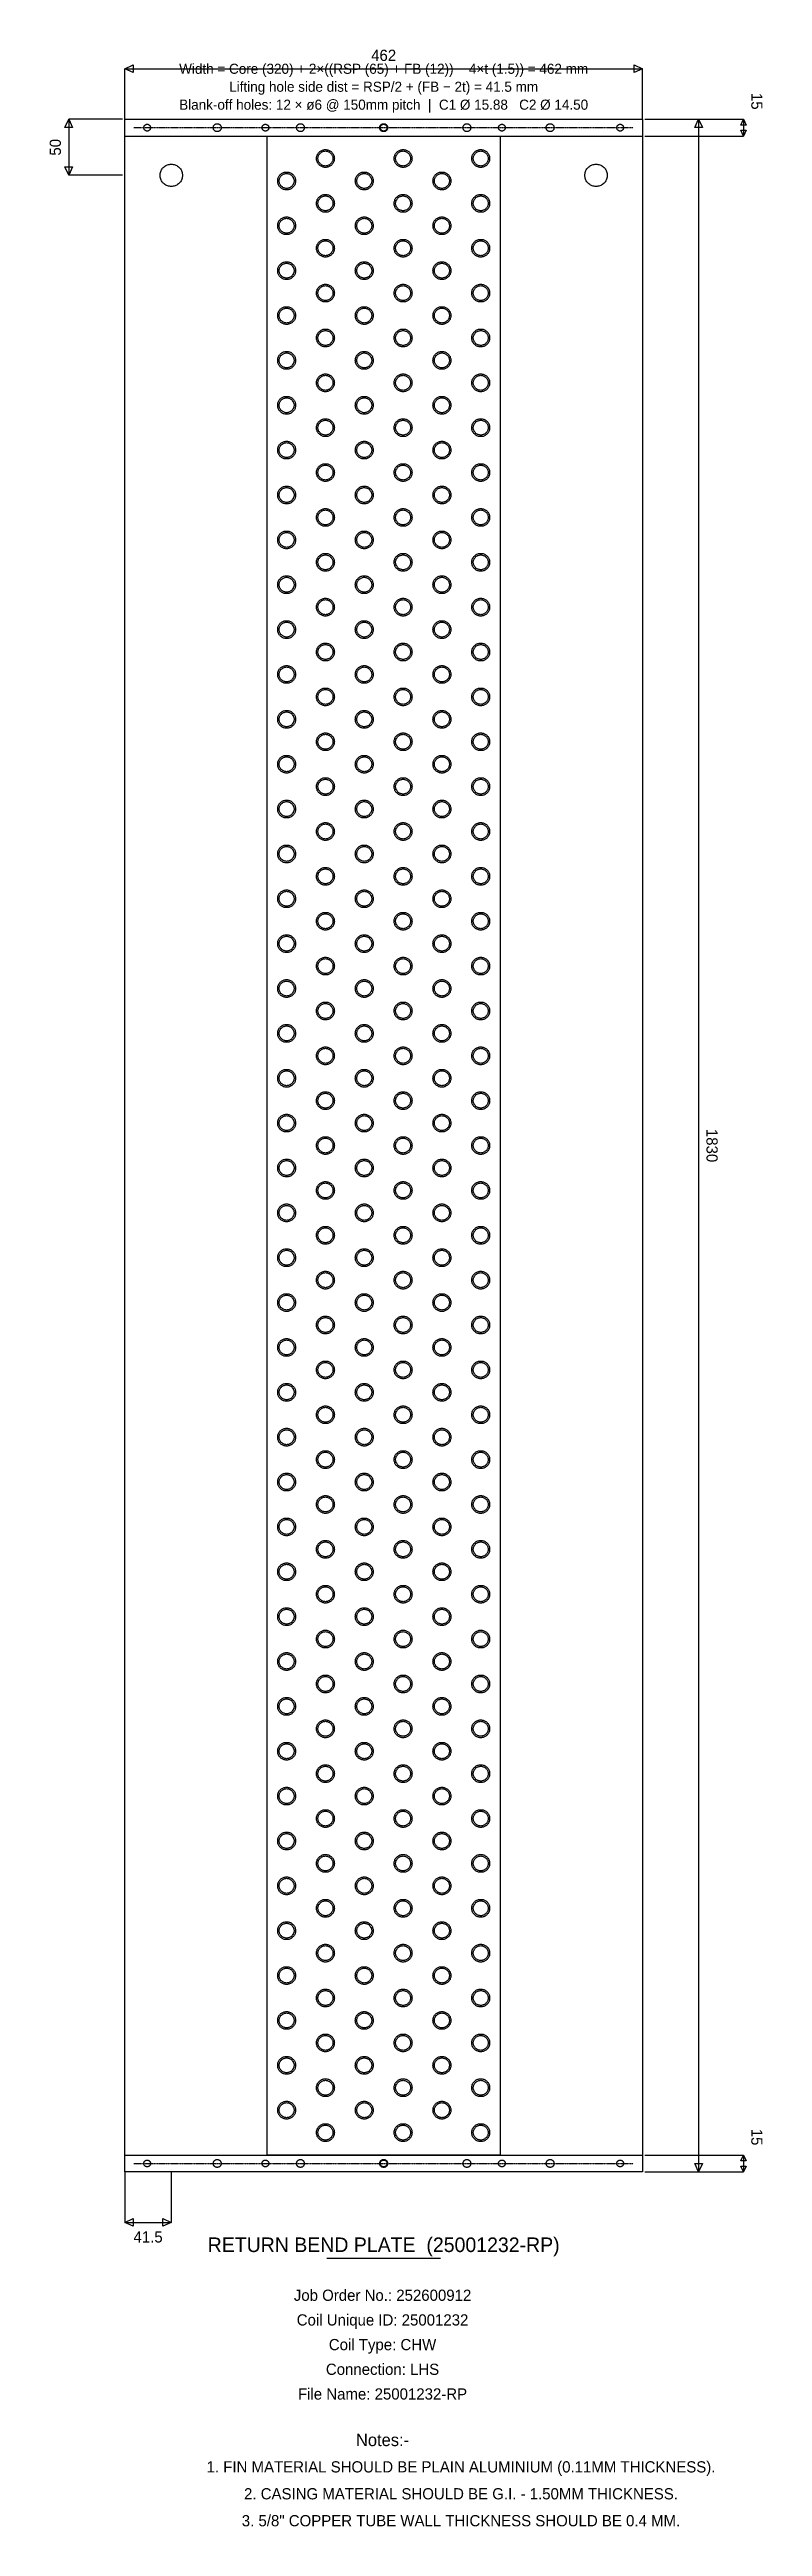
# Model space of a CAD drawing. Header units: millimetres. Extents: x 0 to 689, y -1000001 to 2212.
# Drawn here: x 53 to 689, y 4 to 2212 of the extents above; entities outside this region: 1.
import ezdxf
from ezdxf.enums import TextEntityAlignment as Align

# ---------------------------------------------------------------- set-up
doc = ezdxf.new("R2010")
doc.units = ezdxf.units.MM
doc.linetypes.add('DASHED', pattern=[0.5, 0.25, -0.25])
for name, color, linetype in [('COIL_META', 8, 'Continuous'), ('DRAWING', 7, 'Continuous'), ('TEXT', 7, 'Continuous')]:
    doc.layers.add(name, color=color, linetype=linetype)

msp = doc.modelspace()

# ---------------------------------------------------------------- texts
at = {"layer": 'COIL_META', "true_color": 0x666666}
msp.add_text('COIL_HELVIX_DIMS:{"bottom_plate":15.0,"coil_type":"CHW","coil_unique_id":"25001232","connection_side":"LHS","core_width":320.0,"first_bend_return_side":12.0,"front_total_height":1830.0,"job_order_no":"252600912","number_of_rows":6.0,"pitch_horizontal":34.64,"pitch_vertical":40.0,"right_panel_width":65.0,"rp_total_width":462.0,"sheet_metal_thickness":1.5,"top_plate":15.0,"tubes_per_row":45.0}', height=2.5, dxfattribs=at).set_placement((0, -1000000))
at = {"layer": 'TEXT', "true_color": 0xff6a00}
for s, height, p in [('462', 10, (351, 2207)), ('Width = Core (320) + 2×((RSP (65) + FB (12)) − 4×t (1.5)) = 462 mm', 9, (351, 2195)), ('Blank-off holes: 12 × ø6 @ 150mm pitch  |  C1 Ø 15.88   C2 Ø 14.50', 9, (351, 2163)), ('Lifting hole side dist = RSP/2 + (FB − 2t) = 41.5 mm', 9, (351, 2179)), ('41.5', 10, (140.8, 262))]:
    msp.add_text(s, height=height, dxfattribs=at).set_placement(p, align=Align.MIDDLE_CENTER)
for s, rotation, p in [('15', -90, (684, 2166)), ('50', 90, (58, 2125)), ('1830', -90, (644, 1235)), ('15', -90, (684, 351))]:
    msp.add_text(s, height=10, rotation=rotation, dxfattribs=at).set_placement(p, align=Align.MIDDLE_CENTER)
at = {"layer": 'TEXT', "true_color": 0x111111}
for s, height, p in [('RETURN BEND PLATE  (25001232-RP)', 13, (351, 255)), ('Job Order No.: 252600912', 10, (350, 210)), ('Coil Unique ID: 25001232', 10, (350, 188)), ('Coil Type: CHW', 10, (350, 166)), ('Connection: LHS', 10, (350, 144)), ('File Name: 25001232-RP', 10, (350, 122)), ('Notes:-', 11, (350, 81)), ('1. FIN MATERIAL SHOULD BE PLAIN ALUMINIUM (0.11MM THICKNESS).', 10, (420, 57)), ('2. CASING MATERIAL SHOULD BE G.I. - 1.50MM THICKNESS.', 10, (420, 33)), ('3. 5/8" COPPER TUBE WALL THICKNESS SHOULD BE 0.4 MM.', 10, (420, 9))]:
    msp.add_text(s, height=height, dxfattribs=at).set_placement(p, align=Align.MIDDLE_CENTER)

# ---------------------------------------------------------------- linework, layer by layer
at = {"layer": 'DRAWING', "linetype": 'CONTINUOUS', "true_color": 0xff6a00}
for p, q in [((120, 2150), (120, 2195)), ((120, 2195), (582, 2195)), ((582, 2150), (582, 2195)), ((118, 2150), (70, 2150)), ((70, 2150), (70, 2100)), ((584, 2150), (632, 2150)), ((584, 2150), (672, 2150)), ((632, 2150), (632, 320)), ((672, 2150), (672, 2135)), ((584, 2135), (672, 2135)), ((118, 2100), (70, 2100)), ((584, 335), (672, 335)), ((672, 335), (672, 320)), ((120, 320), (120, 275)), ((161.5, 320), (161.5, 275)), ((584, 320), (632, 320)), ((584, 320), (672, 320)), ((120, 275), (161.5, 275))]:
    msp.add_line(p, q, dxfattribs=at)
at = {"layer": 'DRAWING', "linetype": 'CONTINUOUS', "true_color": 0x111111}
for p, q in [((120, 2150), (582, 2150)), ((120, 320), (120, 2150)), ((582, 2150), (582, 320)), ((120, 2135), (582, 2135)), ((120, 335), (582, 335)), ((582, 320), (120, 320)), ((300.2, 243), (401.8, 243))]:
    msp.add_line(p, q, dxfattribs=at)
at = {"layer": 'DRAWING', "linetype": 'DASHED', "true_color": 0xb000ff}
for p, q in [((128, 2142.5), (574, 2142.5)), ((128, 327.5), (574, 327.5))]:
    msp.add_line(p, q, dxfattribs=at)
at = {"layer": 'DRAWING', "linetype": 'CONTINUOUS', "true_color": 0x222222}
for p, q in [((247.1, 2135), (454.9, 2135)), ((247.1, 335), (247.1, 2135)), ((454.9, 2135), (454.9, 335)), ((454.9, 335), (247.1, 335))]:
    msp.add_line(p, q, dxfattribs=at)
at = {"layer": 'DRAWING', "linetype": 'CONTINUOUS', "true_color": 0xff6a00}
for points in [[(120, 2195), (127.5, 2198.4), (127.5, 2191.6)], [(582, 2195), (574.5, 2191.6), (574.5, 2198.4)], [(70, 2150), (73.4, 2142.5), (66.6, 2142.5)], [(632, 2150), (635.4, 2142.5), (628.6, 2142.5)], [(672, 2150), (674.4, 2144.7), (669.6, 2144.7)], [(672, 2135), (669.6, 2140.2), (674.4, 2140.2)], [(70, 2100), (66.6, 2107.5), (73.4, 2107.5)], [(672, 335), (674.4, 329.7), (669.6, 329.7)], [(632, 320), (628.6, 327.5), (635.4, 327.5)], [(672, 320), (669.6, 325.2), (674.4, 325.2)], [(120, 275), (127.5, 278.4), (127.5, 271.6)], [(161.5, 275), (154, 271.6), (154, 278.4)]]:
    msp.add_lwpolyline(points, close=True, dxfattribs=at)
at = {"layer": 'DRAWING', "linetype": 'CONTINUOUS', "true_color": 0x111111}
for points in [[(143, 2142.5), (143, 2142.2), (143, 2142), (142.9, 2141.7), (142.8, 2141.5), (142.7, 2141.2), (142.6, 2141), (142.5, 2140.8), (142.3, 2140.6), (142.1, 2140.4), (141.9, 2140.2), (141.7, 2140), (141.5, 2139.9), (141.3, 2139.8), (141, 2139.7), (140.8, 2139.6), (140.5, 2139.5), (140.3, 2139.5), (140, 2139.5), (139.7, 2139.5), (139.5, 2139.5), (139.2, 2139.6), (139, 2139.7), (138.7, 2139.8), (138.5, 2139.9), (138.3, 2140), (138.1, 2140.2), (137.9, 2140.4), (137.7, 2140.6), (137.5, 2140.8), (137.4, 2141), (137.3, 2141.2), (137.2, 2141.5), (137.1, 2141.7), (137, 2142), (137, 2142.2), (137, 2142.5), (137, 2142.8), (137, 2143), (137.1, 2143.3), (137.2, 2143.5), (137.3, 2143.8), (137.4, 2144), (137.5, 2144.2), (137.7, 2144.4), (137.9, 2144.6), (138.1, 2144.8), (138.3, 2145), (138.5, 2145.1), (138.7, 2145.2), (139, 2145.3), (139.2, 2145.4), (139.5, 2145.5), (139.7, 2145.5), (140, 2145.5), (140.3, 2145.5), (140.5, 2145.5), (140.8, 2145.4), (141, 2145.3), (141.3, 2145.2), (141.5, 2145.1), (141.7, 2145), (141.9, 2144.8), (142.1, 2144.6), (142.3, 2144.4), (142.5, 2144.2), (142.6, 2144), (142.7, 2143.8), (142.8, 2143.5), (142.9, 2143.3), (143, 2143), (143, 2142.8), (143, 2142.5)], [(206, 2142.5), (206, 2142.2), (205.9, 2141.9), (205.9, 2141.6), (205.8, 2141.3), (205.7, 2141), (205.5, 2140.8), (205.4, 2140.5), (205.2, 2140.2), (205, 2140), (204.7, 2139.8), (204.5, 2139.6), (204.2, 2139.5), (204, 2139.3), (203.7, 2139.2), (203.4, 2139.1), (203.1, 2139.1), (202.8, 2139), (202.5, 2139), (202.2, 2139), (201.9, 2139.1), (201.6, 2139.1), (201.3, 2139.2), (201, 2139.3), (200.8, 2139.5), (200.5, 2139.6), (200.3, 2139.8), (200, 2140), (199.8, 2140.2), (199.6, 2140.5), (199.5, 2140.8), (199.3, 2141), (199.2, 2141.3), (199.1, 2141.6), (199.1, 2141.9), (199, 2142.2), (199, 2142.5), (199, 2142.8), (199.1, 2143.1), (199.1, 2143.4), (199.2, 2143.7), (199.3, 2144), (199.5, 2144.2), (199.6, 2144.5), (199.8, 2144.7), (200, 2145), (200.3, 2145.2), (200.5, 2145.4), (200.8, 2145.5), (201, 2145.7), (201.3, 2145.8), (201.6, 2145.9), (201.9, 2145.9), (202.2, 2146), (202.5, 2146), (202.8, 2146), (203.1, 2145.9), (203.4, 2145.9), (203.7, 2145.8), (204, 2145.7), (204.2, 2145.5), (204.5, 2145.4), (204.7, 2145.2), (205, 2145), (205.2, 2144.7), (205.4, 2144.5), (205.5, 2144.2), (205.7, 2144), (205.8, 2143.7), (205.9, 2143.4), (205.9, 2143.1), (206, 2142.8), (206, 2142.5)], [(248.5, 2142.5), (248.5, 2142.2), (248.5, 2142), (248.4, 2141.7), (248.3, 2141.5), (248.2, 2141.2), (248.1, 2141), (248, 2140.8), (247.8, 2140.6), (247.6, 2140.4), (247.4, 2140.2), (247.2, 2140), (247, 2139.9), (246.8, 2139.8), (246.5, 2139.7), (246.3, 2139.6), (246, 2139.5), (245.8, 2139.5), (245.5, 2139.5), (245.2, 2139.5), (245, 2139.5), (244.7, 2139.6), (244.5, 2139.7), (244.2, 2139.8), (244, 2139.9), (243.8, 2140), (243.6, 2140.2), (243.4, 2140.4), (243.2, 2140.6), (243, 2140.8), (242.9, 2141), (242.8, 2141.2), (242.7, 2141.5), (242.6, 2141.7), (242.5, 2142), (242.5, 2142.2), (242.5, 2142.5), (242.5, 2142.8), (242.5, 2143), (242.6, 2143.3), (242.7, 2143.5), (242.8, 2143.8), (242.9, 2144), (243, 2144.2), (243.2, 2144.4), (243.4, 2144.6), (243.6, 2144.8), (243.8, 2145), (244, 2145.1), (244.2, 2145.2), (244.5, 2145.3), (244.7, 2145.4), (245, 2145.5), (245.2, 2145.5), (245.5, 2145.5), (245.8, 2145.5), (246, 2145.5), (246.3, 2145.4), (246.5, 2145.3), (246.8, 2145.2), (247, 2145.1), (247.2, 2145), (247.4, 2144.8), (247.6, 2144.6), (247.8, 2144.4), (248, 2144.2), (248.1, 2144), (248.2, 2143.8), (248.3, 2143.5), (248.4, 2143.3), (248.5, 2143), (248.5, 2142.8), (248.5, 2142.5)], [(280.2, 2142.5), (280.2, 2142.2), (280.2, 2141.9), (280.1, 2141.6), (280, 2141.3), (279.9, 2141), (279.8, 2140.8), (279.6, 2140.5), (279.4, 2140.2), (279.2, 2140), (279, 2139.8), (278.8, 2139.6), (278.5, 2139.5), (278.2, 2139.3), (277.9, 2139.2), (277.7, 2139.1), (277.4, 2139.1), (277.1, 2139), (276.8, 2139), (276.4, 2139), (276.1, 2139.1), (275.8, 2139.1), (275.6, 2139.2), (275.3, 2139.3), (275, 2139.5), (274.7, 2139.6), (274.5, 2139.8), (274.3, 2140), (274.1, 2140.2), (273.9, 2140.5), (273.7, 2140.8), (273.6, 2141), (273.5, 2141.3), (273.4, 2141.6), (273.3, 2141.9), (273.3, 2142.2), (273.2, 2142.5), (273.3, 2142.8), (273.3, 2143.1), (273.4, 2143.4), (273.5, 2143.7), (273.6, 2144), (273.7, 2144.2), (273.9, 2144.5), (274.1, 2144.7), (274.3, 2145), (274.5, 2145.2), (274.7, 2145.4), (275, 2145.5), (275.3, 2145.7), (275.6, 2145.8), (275.8, 2145.9), (276.1, 2145.9), (276.4, 2146), (276.8, 2146), (277.1, 2146), (277.4, 2145.9), (277.7, 2145.9), (277.9, 2145.8), (278.2, 2145.7), (278.5, 2145.5), (278.8, 2145.4), (279, 2145.2), (279.2, 2145), (279.4, 2144.7), (279.6, 2144.5), (279.8, 2144.2), (279.9, 2144), (280, 2143.7), (280.1, 2143.4), (280.2, 2143.1), (280.2, 2142.8), (280.2, 2142.5)], [(354.5, 2142.5), (354.5, 2142.2), (354.4, 2141.9), (354.4, 2141.6), (354.3, 2141.3), (354.2, 2141), (354, 2140.8), (353.9, 2140.5), (353.7, 2140.2), (353.5, 2140), (353.2, 2139.8), (353, 2139.6), (352.8, 2139.5), (352.5, 2139.3), (352.2, 2139.2), (351.9, 2139.1), (351.6, 2139.1), (351.3, 2139), (351, 2139), (350.7, 2139), (350.4, 2139.1), (350.1, 2139.1), (349.8, 2139.2), (349.5, 2139.3), (349.2, 2139.5), (349, 2139.6), (348.8, 2139.8), (348.5, 2140), (348.3, 2140.2), (348.1, 2140.5), (348, 2140.8), (347.8, 2141), (347.7, 2141.3), (347.6, 2141.6), (347.6, 2141.9), (347.5, 2142.2), (347.5, 2142.5), (347.5, 2142.8), (347.6, 2143.1), (347.6, 2143.4), (347.7, 2143.7), (347.8, 2144), (348, 2144.2), (348.1, 2144.5), (348.3, 2144.7), (348.5, 2145), (348.8, 2145.2), (349, 2145.4), (349.2, 2145.5), (349.5, 2145.7), (349.8, 2145.8), (350.1, 2145.9), (350.4, 2145.9), (350.7, 2146), (351, 2146), (351.3, 2146), (351.6, 2145.9), (351.9, 2145.9), (352.2, 2145.8), (352.5, 2145.7), (352.8, 2145.5), (353, 2145.4), (353.2, 2145.2), (353.5, 2145), (353.7, 2144.7), (353.9, 2144.5), (354, 2144.2), (354.2, 2144), (354.3, 2143.7), (354.4, 2143.4), (354.4, 2143.1), (354.5, 2142.8), (354.5, 2142.5)], [(354, 2142.5), (354, 2142.2), (354, 2142), (353.9, 2141.7), (353.8, 2141.5), (353.7, 2141.2), (353.6, 2141), (353.5, 2140.8), (353.3, 2140.6), (353.1, 2140.4), (352.9, 2140.2), (352.7, 2140), (352.5, 2139.9), (352.3, 2139.8), (352, 2139.7), (351.8, 2139.6), (351.5, 2139.5), (351.3, 2139.5), (351, 2139.5), (350.7, 2139.5), (350.5, 2139.5), (350.2, 2139.6), (350, 2139.7), (349.7, 2139.8), (349.5, 2139.9), (349.3, 2140), (349.1, 2140.2), (348.9, 2140.4), (348.7, 2140.6), (348.5, 2140.8), (348.4, 2141), (348.3, 2141.2), (348.2, 2141.5), (348.1, 2141.7), (348, 2142), (348, 2142.2), (348, 2142.5), (348, 2142.8), (348, 2143), (348.1, 2143.3), (348.2, 2143.5), (348.3, 2143.8), (348.4, 2144), (348.5, 2144.2), (348.7, 2144.4), (348.9, 2144.6), (349.1, 2144.8), (349.3, 2145), (349.5, 2145.1), (349.7, 2145.2), (350, 2145.3), (350.2, 2145.4), (350.5, 2145.5), (350.7, 2145.5), (351, 2145.5), (351.3, 2145.5), (351.5, 2145.5), (351.8, 2145.4), (352, 2145.3), (352.3, 2145.2), (352.5, 2145.1), (352.7, 2145), (352.9, 2144.8), (353.1, 2144.6), (353.3, 2144.4), (353.5, 2144.2), (353.6, 2144), (353.7, 2143.8), (353.8, 2143.5), (353.9, 2143.3), (354, 2143), (354, 2142.8), (354, 2142.5)], [(428.8, 2142.5), (428.7, 2142.2), (428.7, 2141.9), (428.6, 2141.6), (428.5, 2141.3), (428.4, 2141), (428.3, 2140.8), (428.1, 2140.5), (427.9, 2140.2), (427.7, 2140), (427.5, 2139.8), (427.3, 2139.6), (427, 2139.5), (426.7, 2139.3), (426.4, 2139.2), (426.2, 2139.1), (425.9, 2139.1), (425.6, 2139), (425.2, 2139), (424.9, 2139), (424.6, 2139.1), (424.3, 2139.1), (424.1, 2139.2), (423.8, 2139.3), (423.5, 2139.5), (423.2, 2139.6), (423, 2139.8), (422.8, 2140), (422.6, 2140.2), (422.4, 2140.5), (422.2, 2140.8), (422.1, 2141), (422, 2141.3), (421.9, 2141.6), (421.8, 2141.9), (421.8, 2142.2), (421.8, 2142.5), (421.8, 2142.8), (421.8, 2143.1), (421.9, 2143.4), (422, 2143.7), (422.1, 2144), (422.2, 2144.2), (422.4, 2144.5), (422.6, 2144.7), (422.8, 2145), (423, 2145.2), (423.2, 2145.4), (423.5, 2145.5), (423.8, 2145.7), (424.1, 2145.8), (424.3, 2145.9), (424.6, 2145.9), (424.9, 2146), (425.2, 2146), (425.6, 2146), (425.9, 2145.9), (426.2, 2145.9), (426.4, 2145.8), (426.7, 2145.7), (427, 2145.5), (427.3, 2145.4), (427.5, 2145.2), (427.7, 2145), (427.9, 2144.7), (428.1, 2144.5), (428.3, 2144.2), (428.4, 2144), (428.5, 2143.7), (428.6, 2143.4), (428.7, 2143.1), (428.7, 2142.8), (428.8, 2142.5)], [(459.5, 2142.5), (459.5, 2142.2), (459.5, 2142), (459.4, 2141.7), (459.3, 2141.5), (459.2, 2141.2), (459.1, 2141), (459, 2140.8), (458.8, 2140.6), (458.6, 2140.4), (458.4, 2140.2), (458.2, 2140), (458, 2139.9), (457.8, 2139.8), (457.5, 2139.7), (457.3, 2139.6), (457, 2139.5), (456.8, 2139.5), (456.5, 2139.5), (456.2, 2139.5), (456, 2139.5), (455.7, 2139.6), (455.5, 2139.7), (455.2, 2139.8), (455, 2139.9), (454.8, 2140), (454.6, 2140.2), (454.4, 2140.4), (454.2, 2140.6), (454, 2140.8), (453.9, 2141), (453.8, 2141.2), (453.7, 2141.5), (453.6, 2141.7), (453.5, 2142), (453.5, 2142.2), (453.5, 2142.5), (453.5, 2142.8), (453.5, 2143), (453.6, 2143.3), (453.7, 2143.5), (453.8, 2143.8), (453.9, 2144), (454, 2144.2), (454.2, 2144.4), (454.4, 2144.6), (454.6, 2144.8), (454.8, 2145), (455, 2145.1), (455.2, 2145.2), (455.5, 2145.3), (455.7, 2145.4), (456, 2145.5), (456.2, 2145.5), (456.5, 2145.5), (456.8, 2145.5), (457, 2145.5), (457.3, 2145.4), (457.5, 2145.3), (457.8, 2145.2), (458, 2145.1), (458.2, 2145), (458.4, 2144.8), (458.6, 2144.6), (458.8, 2144.4), (459, 2144.2), (459.1, 2144), (459.2, 2143.8), (459.3, 2143.5), (459.4, 2143.3), (459.5, 2143), (459.5, 2142.8), (459.5, 2142.5)], [(503, 2142.5), (503, 2142.2), (502.9, 2141.9), (502.9, 2141.6), (502.8, 2141.3), (502.7, 2141), (502.5, 2140.8), (502.4, 2140.5), (502.2, 2140.2), (502, 2140), (501.7, 2139.8), (501.5, 2139.6), (501.2, 2139.5), (501, 2139.3), (500.7, 2139.2), (500.4, 2139.1), (500.1, 2139.1), (499.8, 2139), (499.5, 2139), (499.2, 2139), (498.9, 2139.1), (498.6, 2139.1), (498.3, 2139.2), (498, 2139.3), (497.8, 2139.5), (497.5, 2139.6), (497.3, 2139.8), (497, 2140), (496.8, 2140.2), (496.6, 2140.5), (496.5, 2140.8), (496.3, 2141), (496.2, 2141.3), (496.1, 2141.6), (496.1, 2141.9), (496, 2142.2), (496, 2142.5), (496, 2142.8), (496.1, 2143.1), (496.1, 2143.4), (496.2, 2143.7), (496.3, 2144), (496.5, 2144.2), (496.6, 2144.5), (496.8, 2144.7), (497, 2145), (497.3, 2145.2), (497.5, 2145.4), (497.8, 2145.5), (498, 2145.7), (498.3, 2145.8), (498.6, 2145.9), (498.9, 2145.9), (499.2, 2146), (499.5, 2146), (499.8, 2146), (500.1, 2145.9), (500.4, 2145.9), (500.7, 2145.8), (501, 2145.7), (501.2, 2145.5), (501.5, 2145.4), (501.7, 2145.2), (502, 2145), (502.2, 2144.7), (502.4, 2144.5), (502.5, 2144.2), (502.7, 2144), (502.8, 2143.7), (502.9, 2143.4), (502.9, 2143.1), (503, 2142.8), (503, 2142.5)], [(565, 2142.5), (565, 2142.2), (565, 2142), (564.9, 2141.7), (564.8, 2141.5), (564.7, 2141.2), (564.6, 2141), (564.5, 2140.8), (564.3, 2140.6), (564.1, 2140.4), (563.9, 2140.2), (563.7, 2140), (563.5, 2139.9), (563.3, 2139.8), (563, 2139.7), (562.8, 2139.6), (562.5, 2139.5), (562.3, 2139.5), (562, 2139.5), (561.7, 2139.5), (561.5, 2139.5), (561.2, 2139.6), (561, 2139.7), (560.7, 2139.8), (560.5, 2139.9), (560.3, 2140), (560.1, 2140.2), (559.9, 2140.4), (559.7, 2140.6), (559.5, 2140.8), (559.4, 2141), (559.3, 2141.2), (559.2, 2141.5), (559.1, 2141.7), (559, 2142), (559, 2142.2), (559, 2142.5), (559, 2142.8), (559, 2143), (559.1, 2143.3), (559.2, 2143.5), (559.3, 2143.8), (559.4, 2144), (559.5, 2144.2), (559.7, 2144.4), (559.9, 2144.6), (560.1, 2144.8), (560.3, 2145), (560.5, 2145.1), (560.7, 2145.2), (561, 2145.3), (561.2, 2145.4), (561.5, 2145.5), (561.7, 2145.5), (562, 2145.5), (562.3, 2145.5), (562.5, 2145.5), (562.8, 2145.4), (563, 2145.3), (563.3, 2145.2), (563.5, 2145.1), (563.7, 2145), (563.9, 2144.8), (564.1, 2144.6), (564.3, 2144.4), (564.5, 2144.2), (564.6, 2144), (564.7, 2143.8), (564.8, 2143.5), (564.9, 2143.3), (565, 2143), (565, 2142.8), (565, 2142.5)], [(305.7, 2115), (305.7, 2114.4), (305.6, 2113.8), (305.5, 2113.3), (305.3, 2112.7), (305.1, 2112.2), (304.8, 2111.7), (304.5, 2111.2), (304.1, 2110.7), (303.7, 2110.3), (303.3, 2109.9), (302.9, 2109.6), (302.4, 2109.2), (301.9, 2109), (301.3, 2108.8), (300.8, 2108.6), (300.2, 2108.5), (299.6, 2108.4), (299, 2108.3), (298.5, 2108.4), (297.9, 2108.5), (297.3, 2108.6), (296.8, 2108.8), (296.2, 2109), (295.7, 2109.2), (295.2, 2109.6), (294.8, 2109.9), (294.3, 2110.3), (293.9, 2110.7), (293.6, 2111.2), (293.3, 2111.7), (293, 2112.2), (292.8, 2112.7), (292.6, 2113.3), (292.5, 2113.8), (292.4, 2114.4), (292.4, 2115), (292.4, 2115.6), (292.5, 2116.2), (292.6, 2116.7), (292.8, 2117.3), (293, 2117.8), (293.3, 2118.3), (293.6, 2118.8), (293.9, 2119.3), (294.3, 2119.7), (294.8, 2120.1), (295.2, 2120.4), (295.7, 2120.8), (296.2, 2121), (296.8, 2121.2), (297.3, 2121.4), (297.9, 2121.5), (298.5, 2121.6), (299, 2121.7), (299.6, 2121.6), (300.2, 2121.5), (300.8, 2121.4), (301.3, 2121.2), (301.9, 2121), (302.4, 2120.8), (302.9, 2120.4), (303.3, 2120.1), (303.7, 2119.7), (304.1, 2119.3), (304.5, 2118.8), (304.8, 2118.3), (305.1, 2117.8), (305.3, 2117.3), (305.5, 2116.7), (305.6, 2116.2), (305.7, 2115.6), (305.7, 2115)], [(375, 2115), (374.9, 2114.4), (374.9, 2113.8), (374.7, 2113.3), (374.6, 2112.7), (374.3, 2112.2), (374.1, 2111.7), (373.8, 2111.2), (373.4, 2110.7), (373, 2110.3), (372.6, 2109.9), (372.1, 2109.6), (371.6, 2109.2), (371.1, 2109), (370.6, 2108.8), (370, 2108.6), (369.5, 2108.5), (368.9, 2108.4), (368.3, 2108.3), (367.7, 2108.4), (367.2, 2108.5), (366.6, 2108.6), (366, 2108.8), (365.5, 2109), (365, 2109.2), (364.5, 2109.6), (364, 2109.9), (363.6, 2110.3), (363.2, 2110.7), (362.9, 2111.2), (362.6, 2111.7), (362.3, 2112.2), (362.1, 2112.7), (361.9, 2113.3), (361.8, 2113.8), (361.7, 2114.4), (361.7, 2115), (361.7, 2115.6), (361.8, 2116.2), (361.9, 2116.7), (362.1, 2117.3), (362.3, 2117.8), (362.6, 2118.3), (362.9, 2118.8), (363.2, 2119.3), (363.6, 2119.7), (364, 2120.1), (364.5, 2120.4), (365, 2120.8), (365.5, 2121), (366, 2121.2), (366.6, 2121.4), (367.2, 2121.5), (367.7, 2121.6), (368.3, 2121.7), (368.9, 2121.6), (369.5, 2121.5), (370, 2121.4), (370.6, 2121.2), (371.1, 2121), (371.6, 2120.8), (372.1, 2120.4), (372.6, 2120.1), (373, 2119.7), (373.4, 2119.3), (373.8, 2118.8), (374.1, 2118.3), (374.3, 2117.8), (374.6, 2117.3), (374.7, 2116.7), (374.9, 2116.2), (374.9, 2115.6), (375, 2115)], [(444.2, 2115), (444.2, 2114.4), (444.1, 2113.8), (444, 2113.3), (443.8, 2112.7), (443.6, 2112.2), (443.4, 2111.7), (443, 2111.2), (442.7, 2110.7), (442.3, 2110.3), (441.9, 2109.9), (441.4, 2109.6), (440.9, 2109.2), (440.4, 2109), (439.9, 2108.8), (439.3, 2108.6), (438.8, 2108.5), (438.2, 2108.4), (437.6, 2108.3), (437, 2108.4), (436.4, 2108.5), (435.9, 2108.6), (435.3, 2108.8), (434.8, 2109), (434.3, 2109.2), (433.8, 2109.6), (433.3, 2109.9), (432.9, 2110.3), (432.5, 2110.7), (432.2, 2111.2), (431.8, 2111.7), (431.6, 2112.2), (431.4, 2112.7), (431.2, 2113.3), (431.1, 2113.8), (431, 2114.4), (431, 2115), (431, 2115.6), (431.1, 2116.2), (431.2, 2116.7), (431.4, 2117.3), (431.6, 2117.8), (431.8, 2118.3), (432.2, 2118.8), (432.5, 2119.3), (432.9, 2119.7), (433.3, 2120.1), (433.8, 2120.4), (434.3, 2120.8), (434.8, 2121), (435.3, 2121.2), (435.9, 2121.4), (436.4, 2121.5), (437, 2121.6), (437.6, 2121.7), (438.2, 2121.6), (438.8, 2121.5), (439.3, 2121.4), (439.9, 2121.2), (440.4, 2121), (440.9, 2120.8), (441.4, 2120.4), (441.9, 2120.1), (442.3, 2119.7), (442.7, 2119.3), (443, 2118.8), (443.4, 2118.3), (443.6, 2117.8), (443.8, 2117.3), (444, 2116.7), (444.1, 2116.2), (444.2, 2115.6), (444.2, 2115)], [(171.5, 2100), (171.5, 2099.1), (171.3, 2098.3), (171.2, 2097.4), (170.9, 2096.6), (170.6, 2095.8), (170.2, 2095), (169.7, 2094.3), (169.2, 2093.6), (168.6, 2092.9), (167.9, 2092.3), (167.2, 2091.8), (166.5, 2091.3), (165.7, 2090.9), (164.9, 2090.6), (164.1, 2090.3), (163.2, 2090.2), (162.4, 2090), (161.5, 2090), (160.6, 2090), (159.8, 2090.2), (158.9, 2090.3), (158.1, 2090.6), (157.3, 2090.9), (156.5, 2091.3), (155.8, 2091.8), (155.1, 2092.3), (154.4, 2092.9), (153.8, 2093.6), (153.3, 2094.3), (152.8, 2095), (152.4, 2095.8), (152.1, 2096.6), (151.8, 2097.4), (151.7, 2098.3), (151.5, 2099.1), (151.5, 2100), (151.5, 2100.9), (151.7, 2101.7), (151.8, 2102.6), (152.1, 2103.4), (152.4, 2104.2), (152.8, 2105), (153.3, 2105.7), (153.8, 2106.4), (154.4, 2107.1), (155.1, 2107.7), (155.8, 2108.2), (156.5, 2108.7), (157.3, 2109.1), (158.1, 2109.4), (158.9, 2109.7), (159.8, 2109.8), (160.6, 2110), (161.5, 2110), (162.4, 2110), (163.2, 2109.8), (164.1, 2109.7), (164.9, 2109.4), (165.7, 2109.1), (166.5, 2108.7), (167.2, 2108.2), (167.9, 2107.7), (168.6, 2107.1), (169.2, 2106.4), (169.7, 2105.7), (170.2, 2105), (170.6, 2104.2), (170.9, 2103.4), (171.2, 2102.6), (171.3, 2101.7), (171.5, 2100.9), (171.5, 2100)], [(271, 2095), (271, 2094.4), (270.9, 2093.8), (270.8, 2093.3), (270.6, 2092.7), (270.4, 2092.2), (270.2, 2091.7), (269.8, 2091.2), (269.5, 2090.7), (269.1, 2090.3), (268.7, 2089.9), (268.2, 2089.6), (267.7, 2089.2), (267.2, 2089), (266.7, 2088.8), (266.1, 2088.6), (265.6, 2088.5), (265, 2088.4), (264.4, 2088.3), (263.8, 2088.4), (263.2, 2088.5), (262.7, 2088.6), (262.1, 2088.8), (261.6, 2089), (261.1, 2089.2), (260.6, 2089.6), (260.1, 2089.9), (259.7, 2090.3), (259.3, 2090.7), (259, 2091.2), (258.6, 2091.7), (258.4, 2092.2), (258.2, 2092.7), (258, 2093.3), (257.9, 2093.8), (257.8, 2094.4), (257.8, 2095), (257.8, 2095.6), (257.9, 2096.2), (258, 2096.7), (258.2, 2097.3), (258.4, 2097.8), (258.6, 2098.3), (259, 2098.8), (259.3, 2099.3), (259.7, 2099.7), (260.1, 2100.1), (260.6, 2100.4), (261.1, 2100.8), (261.6, 2101), (262.1, 2101.2), (262.7, 2101.4), (263.2, 2101.5), (263.8, 2101.6), (264.4, 2101.7), (265, 2101.6), (265.6, 2101.5), (266.1, 2101.4), (266.7, 2101.2), (267.2, 2101), (267.7, 2100.8), (268.2, 2100.4), (268.7, 2100.1), (269.1, 2099.7), (269.5, 2099.3), (269.8, 2098.8), (270.2, 2098.3), (270.4, 2097.8), (270.6, 2097.3), (270.8, 2096.7), (270.9, 2096.2), (271, 2095.6), (271, 2095)], [(340.3, 2095), (340.3, 2094.4), (340.2, 2093.8), (340.1, 2093.3), (339.9, 2092.7), (339.7, 2092.2), (339.4, 2091.7), (339.1, 2091.2), (338.8, 2090.7), (338.4, 2090.3), (338, 2089.9), (337.5, 2089.6), (337, 2089.2), (336.5, 2089), (336, 2088.8), (335.4, 2088.6), (334.8, 2088.5), (334.3, 2088.4), (333.7, 2088.3), (333.1, 2088.4), (332.5, 2088.5), (332, 2088.6), (331.4, 2088.8), (330.9, 2089), (330.4, 2089.2), (329.9, 2089.6), (329.4, 2089.9), (329, 2090.3), (328.6, 2090.7), (328.2, 2091.2), (327.9, 2091.7), (327.7, 2092.2), (327.4, 2092.7), (327.3, 2093.3), (327.1, 2093.8), (327.1, 2094.4), (327, 2095), (327.1, 2095.6), (327.1, 2096.2), (327.3, 2096.7), (327.4, 2097.3), (327.7, 2097.8), (327.9, 2098.3), (328.2, 2098.8), (328.6, 2099.3), (329, 2099.7), (329.4, 2100.1), (329.9, 2100.4), (330.4, 2100.8), (330.9, 2101), (331.4, 2101.2), (332, 2101.4), (332.5, 2101.5), (333.1, 2101.6), (333.7, 2101.7), (334.3, 2101.6), (334.8, 2101.5), (335.4, 2101.4), (336, 2101.2), (336.5, 2101), (337, 2100.8), (337.5, 2100.4), (338, 2100.1), (338.4, 2099.7), (338.8, 2099.3), (339.1, 2098.8), (339.4, 2098.3), (339.7, 2097.8), (339.9, 2097.3), (340.1, 2096.7), (340.2, 2096.2), (340.3, 2095.6), (340.3, 2095)], [(409.6, 2095), (409.6, 2094.4), (409.5, 2093.8), (409.4, 2093.3), (409.2, 2092.7), (409, 2092.2), (408.7, 2091.7), (408.4, 2091.2), (408.1, 2090.7), (407.7, 2090.3), (407.2, 2089.9), (406.8, 2089.6), (406.3, 2089.2), (405.8, 2089), (405.2, 2088.8), (404.7, 2088.6), (404.1, 2088.5), (403.5, 2088.4), (403, 2088.3), (402.4, 2088.4), (401.8, 2088.5), (401.2, 2088.6), (400.7, 2088.8), (400.1, 2089), (399.6, 2089.2), (399.1, 2089.6), (398.7, 2089.9), (398.3, 2090.3), (397.9, 2090.7), (397.5, 2091.2), (397.2, 2091.7), (396.9, 2092.2), (396.7, 2092.7), (396.5, 2093.3), (396.4, 2093.8), (396.3, 2094.4), (396.3, 2095), (396.3, 2095.6), (396.4, 2096.2), (396.5, 2096.7), (396.7, 2097.3), (396.9, 2097.8), (397.2, 2098.3), (397.5, 2098.8), (397.9, 2099.3), (398.3, 2099.7), (398.7, 2100.1), (399.1, 2100.4), (399.6, 2100.8), (400.1, 2101), (400.7, 2101.2), (401.2, 2101.4), (401.8, 2101.5), (402.4, 2101.6), (403, 2101.7), (403.5, 2101.6), (404.1, 2101.5), (404.7, 2101.4), (405.2, 2101.2), (405.8, 2101), (406.3, 2100.8), (406.8, 2100.4), (407.2, 2100.1), (407.7, 2099.7), (408.1, 2099.3), (408.4, 2098.8), (408.7, 2098.3), (409, 2097.8), (409.2, 2097.3), (409.4, 2096.7), (409.5, 2096.2), (409.6, 2095.6), (409.6, 2095)], [(550.5, 2100), (550.5, 2099.1), (550.3, 2098.3), (550.2, 2097.4), (549.9, 2096.6), (549.6, 2095.8), (549.2, 2095), (548.7, 2094.3), (548.2, 2093.6), (547.6, 2092.9), (546.9, 2092.3), (546.2, 2091.8), (545.5, 2091.3), (544.7, 2090.9), (543.9, 2090.6), (543.1, 2090.3), (542.2, 2090.2), (541.4, 2090), (540.5, 2090), (539.6, 2090), (538.8, 2090.2), (537.9, 2090.3), (537.1, 2090.6), (536.3, 2090.9), (535.5, 2091.3), (534.8, 2091.8), (534.1, 2092.3), (533.4, 2092.9), (532.8, 2093.6), (532.3, 2094.3), (531.8, 2095), (531.4, 2095.8), (531.1, 2096.6), (530.8, 2097.4), (530.7, 2098.3), (530.5, 2099.1), (530.5, 2100), (530.5, 2100.9), (530.7, 2101.7), (530.8, 2102.6), (531.1, 2103.4), (531.4, 2104.2), (531.8, 2105), (532.3, 2105.7), (532.8, 2106.4), (533.4, 2107.1), (534.1, 2107.7), (534.8, 2108.2), (535.5, 2108.7), (536.3, 2109.1), (537.1, 2109.4), (537.9, 2109.7), (538.8, 2109.8), (539.6, 2110), (540.5, 2110), (541.4, 2110), (542.2, 2109.8), (543.1, 2109.7), (543.9, 2109.4), (544.7, 2109.1), (545.5, 2108.7), (546.2, 2108.2), (546.9, 2107.7), (547.6, 2107.1), (548.2, 2106.4), (548.7, 2105.7), (549.2, 2105), (549.6, 2104.2), (549.9, 2103.4), (550.2, 2102.6), (550.3, 2101.7), (550.5, 2100.9), (550.5, 2100)], [(305.7, 2075), (305.7, 2074.4), (305.6, 2073.8), (305.5, 2073.3), (305.3, 2072.7), (305.1, 2072.2), (304.8, 2071.7), (304.5, 2071.2), (304.1, 2070.7), (303.7, 2070.3), (303.3, 2069.9), (302.9, 2069.6), (302.4, 2069.2), (301.9, 2069), (301.3, 2068.8), (300.8, 2068.6), (300.2, 2068.5), (299.6, 2068.4), (299, 2068.3), (298.5, 2068.4), (297.9, 2068.5), (297.3, 2068.6), (296.8, 2068.8), (296.2, 2069), (295.7, 2069.2), (295.2, 2069.6), (294.8, 2069.9), (294.3, 2070.3), (293.9, 2070.7), (293.6, 2071.2), (293.3, 2071.7), (293, 2072.2), (292.8, 2072.7), (292.6, 2073.3), (292.5, 2073.8), (292.4, 2074.4), (292.4, 2075), (292.4, 2075.6), (292.5, 2076.2), (292.6, 2076.7), (292.8, 2077.3), (293, 2077.8), (293.3, 2078.3), (293.6, 2078.8), (293.9, 2079.3), (294.3, 2079.7), (294.8, 2080.1), (295.2, 2080.4), (295.7, 2080.8), (296.2, 2081), (296.8, 2081.2), (297.3, 2081.4), (297.9, 2081.5), (298.5, 2081.6), (299, 2081.7), (299.6, 2081.6), (300.2, 2081.5), (300.8, 2081.4), (301.3, 2081.2), (301.9, 2081), (302.4, 2080.8), (302.9, 2080.4), (303.3, 2080.1), (303.7, 2079.7), (304.1, 2079.3), (304.5, 2078.8), (304.8, 2078.3), (305.1, 2077.8), (305.3, 2077.3), (305.5, 2076.7), (305.6, 2076.2), (305.7, 2075.6), (305.7, 2075)], [(375, 2075), (374.9, 2074.4), (374.9, 2073.8), (374.7, 2073.3), (374.6, 2072.7), (374.3, 2072.2), (374.1, 2071.7), (373.8, 2071.2), (373.4, 2070.7), (373, 2070.3), (372.6, 2069.9), (372.1, 2069.6), (371.6, 2069.2), (371.1, 2069), (370.6, 2068.8), (370, 2068.6), (369.5, 2068.5), (368.9, 2068.4), (368.3, 2068.3), (367.7, 2068.4), (367.2, 2068.5), (366.6, 2068.6), (366, 2068.8), (365.5, 2069), (365, 2069.2), (364.5, 2069.6), (364, 2069.9), (363.6, 2070.3), (363.2, 2070.7), (362.9, 2071.2), (362.6, 2071.7), (362.3, 2072.2), (362.1, 2072.7), (361.9, 2073.3), (361.8, 2073.8), (361.7, 2074.4), (361.7, 2075), (361.7, 2075.6), (361.8, 2076.2), (361.9, 2076.7), (362.1, 2077.3), (362.3, 2077.8), (362.6, 2078.3), (362.9, 2078.8), (363.2, 2079.3), (363.6, 2079.7), (364, 2080.1), (364.5, 2080.4), (365, 2080.8), (365.5, 2081), (366, 2081.2), (366.6, 2081.4), (367.2, 2081.5), (367.7, 2081.6), (368.3, 2081.7), (368.9, 2081.6), (369.5, 2081.5), (370, 2081.4), (370.6, 2081.2), (371.1, 2081), (371.6, 2080.8), (372.1, 2080.4), (372.6, 2080.1), (373, 2079.7), (373.4, 2079.3), (373.8, 2078.8), (374.1, 2078.3), (374.3, 2077.8), (374.6, 2077.3), (374.7, 2076.7), (374.9, 2076.2), (374.9, 2075.6), (375, 2075)], [(444.2, 2075), (444.2, 2074.4), (444.1, 2073.8), (444, 2073.3), (443.8, 2072.7), (443.6, 2072.2), (443.4, 2071.7), (443, 2071.2), (442.7, 2070.7), (442.3, 2070.3), (441.9, 2069.9), (441.4, 2069.6), (440.9, 2069.2), (440.4, 2069), (439.9, 2068.8), (439.3, 2068.6), (438.8, 2068.5), (438.2, 2068.4), (437.6, 2068.3), (437, 2068.4), (436.4, 2068.5), (435.9, 2068.6), (435.3, 2068.8), (434.8, 2069), (434.3, 2069.2), (433.8, 2069.6), (433.3, 2069.9), (432.9, 2070.3), (432.5, 2070.7), (432.2, 2071.2), (431.8, 2071.7), (431.6, 2072.2), (431.4, 2072.7), (431.2, 2073.3), (431.1, 2073.8), (431, 2074.4), (431, 2075), (431, 2075.6), (431.1, 2076.2), (431.2, 2076.7), (431.4, 2077.3), (431.6, 2077.8), (431.8, 2078.3), (432.2, 2078.8), (432.5, 2079.3), (432.9, 2079.7), (433.3, 2080.1), (433.8, 2080.4), (434.3, 2080.8), (434.8, 2081), (435.3, 2081.2), (435.9, 2081.4), (436.4, 2081.5), (437, 2081.6), (437.6, 2081.7), (438.2, 2081.6), (438.8, 2081.5), (439.3, 2081.4), (439.9, 2081.2), (440.4, 2081), (440.9, 2080.8), (441.4, 2080.4), (441.9, 2080.1), (442.3, 2079.7), (442.7, 2079.3), (443, 2078.8), (443.4, 2078.3), (443.6, 2077.8), (443.8, 2077.3), (444, 2076.7), (444.1, 2076.2), (444.2, 2075.6), (444.2, 2075)], [(271, 2055), (271, 2054.4), (270.9, 2053.8), (270.8, 2053.3), (270.6, 2052.7), (270.4, 2052.2), (270.2, 2051.7), (269.8, 2051.2), (269.5, 2050.7), (269.1, 2050.3), (268.7, 2049.9), (268.2, 2049.6), (267.7, 2049.2), (267.2, 2049), (266.7, 2048.8), (266.1, 2048.6), (265.6, 2048.5), (265, 2048.4), (264.4, 2048.3), (263.8, 2048.4), (263.2, 2048.5), (262.7, 2048.6), (262.1, 2048.8), (261.6, 2049), (261.1, 2049.2), (260.6, 2049.6), (260.1, 2049.9), (259.7, 2050.3), (259.3, 2050.7), (259, 2051.2), (258.6, 2051.7), (258.4, 2052.2), (258.2, 2052.7), (258, 2053.3), (257.9, 2053.8), (257.8, 2054.4), (257.8, 2055), (257.8, 2055.6), (257.9, 2056.2), (258, 2056.7), (258.2, 2057.3), (258.4, 2057.8), (258.6, 2058.3), (259, 2058.8), (259.3, 2059.3), (259.7, 2059.7), (260.1, 2060.1), (260.6, 2060.4), (261.1, 2060.8), (261.6, 2061), (262.1, 2061.2), (262.7, 2061.4), (263.2, 2061.5), (263.8, 2061.6), (264.4, 2061.7), (265, 2061.6), (265.6, 2061.5), (266.1, 2061.4), (266.7, 2061.2), (267.2, 2061), (267.7, 2060.8), (268.2, 2060.4), (268.7, 2060.1), (269.1, 2059.7), (269.5, 2059.3), (269.8, 2058.8), (270.2, 2058.3), (270.4, 2057.8), (270.6, 2057.3), (270.8, 2056.7), (270.9, 2056.2), (271, 2055.6), (271, 2055)], [(340.3, 2055), (340.3, 2054.4), (340.2, 2053.8), (340.1, 2053.3), (339.9, 2052.7), (339.7, 2052.2), (339.4, 2051.7), (339.1, 2051.2), (338.8, 2050.7), (338.4, 2050.3), (338, 2049.9), (337.5, 2049.6), (337, 2049.2), (336.5, 2049), (336, 2048.8), (335.4, 2048.6), (334.8, 2048.5), (334.3, 2048.4), (333.7, 2048.3), (333.1, 2048.4), (332.5, 2048.5), (332, 2048.6), (331.4, 2048.8), (330.9, 2049), (330.4, 2049.2), (329.9, 2049.6), (329.4, 2049.9), (329, 2050.3), (328.6, 2050.7), (328.2, 2051.2), (327.9, 2051.7), (327.7, 2052.2), (327.4, 2052.7), (327.3, 2053.3), (327.1, 2053.8), (327.1, 2054.4), (327, 2055), (327.1, 2055.6), (327.1, 2056.2), (327.3, 2056.7), (327.4, 2057.3), (327.7, 2057.8), (327.9, 2058.3), (328.2, 2058.8), (328.6, 2059.3), (329, 2059.7), (329.4, 2060.1), (329.9, 2060.4), (330.4, 2060.8), (330.9, 2061), (331.4, 2061.2), (332, 2061.4), (332.5, 2061.5), (333.1, 2061.6), (333.7, 2061.7), (334.3, 2061.6), (334.8, 2061.5), (335.4, 2061.4), (336, 2061.2), (336.5, 2061), (337, 2060.8), (337.5, 2060.4), (338, 2060.1), (338.4, 2059.7), (338.8, 2059.3), (339.1, 2058.8), (339.4, 2058.3), (339.7, 2057.8), (339.9, 2057.3), (340.1, 2056.7), (340.2, 2056.2), (340.3, 2055.6), (340.3, 2055)], [(409.6, 2055), (409.6, 2054.4), (409.5, 2053.8), (409.4, 2053.3), (409.2, 2052.7), (409, 2052.2), (408.7, 2051.7), (408.4, 2051.2), (408.1, 2050.7), (407.7, 2050.3), (407.2, 2049.9), (406.8, 2049.6), (406.3, 2049.2), (405.8, 2049), (405.2, 2048.8), (404.7, 2048.6), (404.1, 2048.5), (403.5, 2048.4), (403, 2048.3), (402.4, 2048.4), (401.8, 2048.5), (401.2, 2048.6), (400.7, 2048.8), (400.1, 2049), (399.6, 2049.2), (399.1, 2049.6), (398.7, 2049.9), (398.3, 2050.3), (397.9, 2050.7), (397.5, 2051.2), (397.2, 2051.7), (396.9, 2052.2), (396.7, 2052.7), (396.5, 2053.3), (396.4, 2053.8), (396.3, 2054.4), (396.3, 2055), (396.3, 2055.6), (396.4, 2056.2), (396.5, 2056.7), (396.7, 2057.3), (396.9, 2057.8), (397.2, 2058.3), (397.5, 2058.8), (397.9, 2059.3), (398.3, 2059.7), (398.7, 2060.1), (399.1, 2060.4), (399.6, 2060.8), (400.1, 2061), (400.7, 2061.2), (401.2, 2061.4), (401.8, 2061.5), (402.4, 2061.6), (403, 2061.7), (403.5, 2061.6), (404.1, 2061.5), (404.7, 2061.4), (405.2, 2061.2), (405.8, 2061), (406.3, 2060.8), (406.8, 2060.4), (407.2, 2060.1), (407.7, 2059.7), (408.1, 2059.3), (408.4, 2058.8), (408.7, 2058.3), (409, 2057.8), (409.2, 2057.3), (409.4, 2056.7), (409.5, 2056.2), (409.6, 2055.6), (409.6, 2055)], [(305.7, 2035), (305.7, 2034.4), (305.6, 2033.8), (305.5, 2033.3), (305.3, 2032.7), (305.1, 2032.2), (304.8, 2031.7), (304.5, 2031.2), (304.1, 2030.7), (303.7, 2030.3), (303.3, 2029.9), (302.9, 2029.6), (302.4, 2029.2), (301.9, 2029), (301.3, 2028.8), (300.8, 2028.6), (300.2, 2028.5), (299.6, 2028.4), (299, 2028.3), (298.5, 2028.4), (297.9, 2028.5), (297.3, 2028.6), (296.8, 2028.8), (296.2, 2029), (295.7, 2029.2), (295.2, 2029.6), (294.8, 2029.9), (294.3, 2030.3), (293.9, 2030.7), (293.6, 2031.2), (293.3, 2031.7), (293, 2032.2), (292.8, 2032.7), (292.6, 2033.3), (292.5, 2033.8), (292.4, 2034.4), (292.4, 2035), (292.4, 2035.6), (292.5, 2036.2), (292.6, 2036.7), (292.8, 2037.3), (293, 2037.8), (293.3, 2038.3), (293.6, 2038.8), (293.9, 2039.3), (294.3, 2039.7), (294.8, 2040.1), (295.2, 2040.4), (295.7, 2040.8), (296.2, 2041), (296.8, 2041.2), (297.3, 2041.4), (297.9, 2041.5), (298.5, 2041.6), (299, 2041.7), (299.6, 2041.6), (300.2, 2041.5), (300.8, 2041.4), (301.3, 2041.2), (301.9, 2041), (302.4, 2040.8), (302.9, 2040.4), (303.3, 2040.1), (303.7, 2039.7), (304.1, 2039.3), (304.5, 2038.8), (304.8, 2038.3), (305.1, 2037.8), (305.3, 2037.3), (305.5, 2036.7), (305.6, 2036.2), (305.7, 2035.6), (305.7, 2035)], [(375, 2035), (374.9, 2034.4), (374.9, 2033.8), (374.7, 2033.3), (374.6, 2032.7), (374.3, 2032.2), (374.1, 2031.7), (373.8, 2031.2), (373.4, 2030.7), (373, 2030.3), (372.6, 2029.9), (372.1, 2029.6), (371.6, 2029.2), (371.1, 2029), (370.6, 2028.8), (370, 2028.6), (369.5, 2028.5), (368.9, 2028.4), (368.3, 2028.3), (367.7, 2028.4), (367.2, 2028.5), (366.6, 2028.6), (366, 2028.8), (365.5, 2029), (365, 2029.2), (364.5, 2029.6), (364, 2029.9), (363.6, 2030.3), (363.2, 2030.7), (362.9, 2031.2), (362.6, 2031.7), (362.3, 2032.2), (362.1, 2032.7), (361.9, 2033.3), (361.8, 2033.8), (361.7, 2034.4), (361.7, 2035), (361.7, 2035.6), (361.8, 2036.2), (361.9, 2036.7), (362.1, 2037.3), (362.3, 2037.8), (362.6, 2038.3), (362.9, 2038.8), (363.2, 2039.3), (363.6, 2039.7), (364, 2040.1), (364.5, 2040.4), (365, 2040.8), (365.5, 2041), (366, 2041.2), (366.6, 2041.4), (367.2, 2041.5), (367.7, 2041.6), (368.3, 2041.7), (368.9, 2041.6), (369.5, 2041.5), (370, 2041.4), (370.6, 2041.2), (371.1, 2041), (371.6, 2040.8), (372.1, 2040.4), (372.6, 2040.1), (373, 2039.7), (373.4, 2039.3), (373.8, 2038.8), (374.1, 2038.3), (374.3, 2037.8), (374.6, 2037.3), (374.7, 2036.7), (374.9, 2036.2), (374.9, 2035.6), (375, 2035)], [(444.2, 2035), (444.2, 2034.4), (444.1, 2033.8), (444, 2033.3), (443.8, 2032.7), (443.6, 2032.2), (443.4, 2031.7), (443, 2031.2), (442.7, 2030.7), (442.3, 2030.3), (441.9, 2029.9), (441.4, 2029.6), (440.9, 2029.2), (440.4, 2029), (439.9, 2028.8), (439.3, 2028.6), (438.8, 2028.5), (438.2, 2028.4), (437.6, 2028.3), (437, 2028.4), (436.4, 2028.5), (435.9, 2028.6), (435.3, 2028.8), (434.8, 2029), (434.3, 2029.2), (433.8, 2029.6), (433.3, 2029.9), (432.9, 2030.3), (432.5, 2030.7), (432.2, 2031.2), (431.8, 2031.7), (431.6, 2032.2), (431.4, 2032.7), (431.2, 2033.3), (431.1, 2033.8), (431, 2034.4), (431, 2035), (431, 2035.6), (431.1, 2036.2), (431.2, 2036.7), (431.4, 2037.3), (431.6, 2037.8), (431.8, 2038.3), (432.2, 2038.8), (432.5, 2039.3), (432.9, 2039.7), (433.3, 2040.1), (433.8, 2040.4), (434.3, 2040.8), (434.8, 2041), (435.3, 2041.2), (435.9, 2041.4), (436.4, 2041.5), (437, 2041.6), (437.6, 2041.7), (438.2, 2041.6), (438.8, 2041.5), (439.3, 2041.4), (439.9, 2041.2), (440.4, 2041), (440.9, 2040.8), (441.4, 2040.4), (441.9, 2040.1), (442.3, 2039.7), (442.7, 2039.3), (443, 2038.8), (443.4, 2038.3), (443.6, 2037.8), (443.8, 2037.3), (444, 2036.7), (444.1, 2036.2), (444.2, 2035.6), (444.2, 2035)], [(271, 2015), (271, 2014.4), (270.9, 2013.8), (270.8, 2013.3), (270.6, 2012.7), (270.4, 2012.2), (270.2, 2011.7), (269.8, 2011.2), (269.5, 2010.7), (269.1, 2010.3), (268.7, 2009.9), (268.2, 2009.6), (267.7, 2009.2), (267.2, 2009), (266.7, 2008.8), (266.1, 2008.6), (265.6, 2008.5), (265, 2008.4), (264.4, 2008.3), (263.8, 2008.4), (263.2, 2008.5), (262.7, 2008.6), (262.1, 2008.8), (261.6, 2009), (261.1, 2009.2), (260.6, 2009.6), (260.1, 2009.9), (259.7, 2010.3), (259.3, 2010.7), (259, 2011.2), (258.6, 2011.7), (258.4, 2012.2), (258.2, 2012.7), (258, 2013.3), (257.9, 2013.8), (257.8, 2014.4), (257.8, 2015), (257.8, 2015.6), (257.9, 2016.2), (258, 2016.7), (258.2, 2017.3), (258.4, 2017.8), (258.6, 2018.3), (259, 2018.8), (259.3, 2019.3), (259.7, 2019.7), (260.1, 2020.1), (260.6, 2020.4), (261.1, 2020.8), (261.6, 2021), (262.1, 2021.2), (262.7, 2021.4), (263.2, 2021.5), (263.8, 2021.6), (264.4, 2021.7), (265, 2021.6), (265.6, 2021.5), (266.1, 2021.4), (266.7, 2021.2), (267.2, 2021), (267.7, 2020.8), (268.2, 2020.4), (268.7, 2020.1), (269.1, 2019.7), (269.5, 2019.3), (269.8, 2018.8), (270.2, 2018.3), (270.4, 2017.8), (270.6, 2017.3), (270.8, 2016.7), (270.9, 2016.2), (271, 2015.6), (271, 2015)], [(340.3, 2015), (340.3, 2014.4), (340.2, 2013.8), (340.1, 2013.3), (339.9, 2012.7), (339.7, 2012.2), (339.4, 2011.7), (339.1, 2011.2), (338.8, 2010.7), (338.4, 2010.3), (338, 2009.9), (337.5, 2009.6), (337, 2009.2), (336.5, 2009), (336, 2008.8), (335.4, 2008.6), (334.8, 2008.5), (334.3, 2008.4), (333.7, 2008.3), (333.1, 2008.4), (332.5, 2008.5), (332, 2008.6), (331.4, 2008.8), (330.9, 2009), (330.4, 2009.2), (329.9, 2009.6), (329.4, 2009.9), (329, 2010.3), (328.6, 2010.7), (328.2, 2011.2), (327.9, 2011.7), (327.7, 2012.2), (327.4, 2012.7), (327.3, 2013.3), (327.1, 2013.8), (327.1, 2014.4), (327, 2015), (327.1, 2015.6), (327.1, 2016.2), (327.3, 2016.7), (327.4, 2017.3), (327.7, 2017.8), (327.9, 2018.3), (328.2, 2018.8), (328.6, 2019.3), (329, 2019.7), (329.4, 2020.1), (329.9, 2020.4), (330.4, 2020.8), (330.9, 2021), (331.4, 2021.2), (332, 2021.4), (332.5, 2021.5), (333.1, 2021.6), (333.7, 2021.7), (334.3, 2021.6), (334.8, 2021.5), (335.4, 2021.4), (336, 2021.2), (336.5, 2021), (337, 2020.8), (337.5, 2020.4), (338, 2020.1), (338.4, 2019.7), (338.8, 2019.3), (339.1, 2018.8), (339.4, 2018.3), (339.7, 2017.8), (339.9, 2017.3), (340.1, 2016.7), (340.2, 2016.2), (340.3, 2015.6), (340.3, 2015)], [(409.6, 2015), (409.6, 2014.4), (409.5, 2013.8), (409.4, 2013.3), (409.2, 2012.7), (409, 2012.2), (408.7, 2011.7), (408.4, 2011.2), (408.1, 2010.7), (407.7, 2010.3), (407.2, 2009.9), (406.8, 2009.6), (406.3, 2009.2), (405.8, 2009), (405.2, 2008.8), (404.7, 2008.6), (404.1, 2008.5), (403.5, 2008.4), (403, 2008.3), (402.4, 2008.4), (401.8, 2008.5), (401.2, 2008.6), (400.7, 2008.8), (400.1, 2009), (399.6, 2009.2), (399.1, 2009.6), (398.7, 2009.9), (398.3, 2010.3), (397.9, 2010.7), (397.5, 2011.2), (397.2, 2011.7), (396.9, 2012.2), (396.7, 2012.7), (396.5, 2013.3), (396.4, 2013.8), (396.3, 2014.4), (396.3, 2015), (396.3, 2015.6), (396.4, 2016.2), (396.5, 2016.7), (396.7, 2017.3), (396.9, 2017.8), (397.2, 2018.3), (397.5, 2018.8), (397.9, 2019.3), (398.3, 2019.7), (398.7, 2020.1), (399.1, 2020.4), (399.6, 2020.8), (400.1, 2021), (400.7, 2021.2), (401.2, 2021.4), (401.8, 2021.5), (402.4, 2021.6), (403, 2021.7), (403.5, 2021.6), (404.1, 2021.5), (404.7, 2021.4), (405.2, 2021.2), (405.8, 2021), (406.3, 2020.8), (406.8, 2020.4), (407.2, 2020.1), (407.7, 2019.7), (408.1, 2019.3), (408.4, 2018.8), (408.7, 2018.3), (409, 2017.8), (409.2, 2017.3), (409.4, 2016.7), (409.5, 2016.2), (409.6, 2015.6), (409.6, 2015)], [(305.7, 1995), (305.7, 1994.4), (305.6, 1993.8), (305.5, 1993.3), (305.3, 1992.7), (305.1, 1992.2), (304.8, 1991.7), (304.5, 1991.2), (304.1, 1990.7), (303.7, 1990.3), (303.3, 1989.9), (302.9, 1989.6), (302.4, 1989.2), (301.9, 1989), (301.3, 1988.8), (300.8, 1988.6), (300.2, 1988.5), (299.6, 1988.4), (299, 1988.3), (298.5, 1988.4), (297.9, 1988.5), (297.3, 1988.6), (296.8, 1988.8), (296.2, 1989), (295.7, 1989.2), (295.2, 1989.6), (294.8, 1989.9), (294.3, 1990.3), (293.9, 1990.7), (293.6, 1991.2), (293.3, 1991.7), (293, 1992.2), (292.8, 1992.7), (292.6, 1993.3), (292.5, 1993.8), (292.4, 1994.4), (292.4, 1995), (292.4, 1995.6), (292.5, 1996.2), (292.6, 1996.7), (292.8, 1997.3), (293, 1997.8), (293.3, 1998.3), (293.6, 1998.8), (293.9, 1999.3), (294.3, 1999.7), (294.8, 2000.1), (295.2, 2000.4), (295.7, 2000.8), (296.2, 2001), (296.8, 2001.2), (297.3, 2001.4), (297.9, 2001.5), (298.5, 2001.6), (299, 2001.7), (299.6, 2001.6), (300.2, 2001.5), (300.8, 2001.4), (301.3, 2001.2), (301.9, 2001), (302.4, 2000.8), (302.9, 2000.4), (303.3, 2000.1), (303.7, 1999.7), (304.1, 1999.3), (304.5, 1998.8), (304.8, 1998.3), (305.1, 1997.8), (305.3, 1997.3), (305.5, 1996.7), (305.6, 1996.2), (305.7, 1995.6), (305.7, 1995)], [(375, 1995), (374.9, 1994.4), (374.9, 1993.8), (374.7, 1993.3), (374.6, 1992.7), (374.3, 1992.2), (374.1, 1991.7), (373.8, 1991.2), (373.4, 1990.7), (373, 1990.3), (372.6, 1989.9), (372.1, 1989.6), (371.6, 1989.2), (371.1, 1989), (370.6, 1988.8), (370, 1988.6), (369.5, 1988.5), (368.9, 1988.4), (368.3, 1988.3), (367.7, 1988.4), (367.2, 1988.5), (366.6, 1988.6), (366, 1988.8), (365.5, 1989), (365, 1989.2), (364.5, 1989.6), (364, 1989.9), (363.6, 1990.3), (363.2, 1990.7), (362.9, 1991.2), (362.6, 1991.7), (362.3, 1992.2), (362.1, 1992.7), (361.9, 1993.3), (361.8, 1993.8), (361.7, 1994.4), (361.7, 1995), (361.7, 1995.6), (361.8, 1996.2), (361.9, 1996.7), (362.1, 1997.3), (362.3, 1997.8), (362.6, 1998.3), (362.9, 1998.8), (363.2, 1999.3), (363.6, 1999.7), (364, 2000.1), (364.5, 2000.4), (365, 2000.8), (365.5, 2001), (366, 2001.2), (366.6, 2001.4), (367.2, 2001.5), (367.7, 2001.6), (368.3, 2001.7), (368.9, 2001.6), (369.5, 2001.5), (370, 2001.4), (370.6, 2001.2), (371.1, 2001), (371.6, 2000.8), (372.1, 2000.4), (372.6, 2000.1), (373, 1999.7), (373.4, 1999.3), (373.8, 1998.8), (374.1, 1998.3), (374.3, 1997.8), (374.6, 1997.3), (374.7, 1996.7), (374.9, 1996.2), (374.9, 1995.6), (375, 1995)], [(444.2, 1995), (444.2, 1994.4), (444.1, 1993.8), (444, 1993.3), (443.8, 1992.7), (443.6, 1992.2), (443.4, 1991.7), (443, 1991.2), (442.7, 1990.7), (442.3, 1990.3), (441.9, 1989.9), (441.4, 1989.6), (440.9, 1989.2), (440.4, 1989), (439.9, 1988.8), (439.3, 1988.6), (438.8, 1988.5), (438.2, 1988.4), (437.6, 1988.3), (437, 1988.4), (436.4, 1988.5), (435.9, 1988.6), (435.3, 1988.8), (434.8, 1989), (434.3, 1989.2), (433.8, 1989.6), (433.3, 1989.9), (432.9, 1990.3), (432.5, 1990.7), (432.2, 1991.2), (431.8, 1991.7), (431.6, 1992.2), (431.4, 1992.7), (431.2, 1993.3), (431.1, 1993.8), (431, 1994.4), (431, 1995), (431, 1995.6), (431.1, 1996.2), (431.2, 1996.7), (431.4, 1997.3), (431.6, 1997.8), (431.8, 1998.3), (432.2, 1998.8), (432.5, 1999.3), (432.9, 1999.7), (433.3, 2000.1), (433.8, 2000.4), (434.3, 2000.8), (434.8, 2001), (435.3, 2001.2), (435.9, 2001.4), (436.4, 2001.5), (437, 2001.6), (437.6, 2001.7), (438.2, 2001.6), (438.8, 2001.5), (439.3, 2001.4), (439.9, 2001.2), (440.4, 2001), (440.9, 2000.8), (441.4, 2000.4), (441.9, 2000.1), (442.3, 1999.7), (442.7, 1999.3), (443, 1998.8), (443.4, 1998.3), (443.6, 1997.8), (443.8, 1997.3), (444, 1996.7), (444.1, 1996.2), (444.2, 1995.6), (444.2, 1995)], [(271, 1975), (271, 1974.4), (270.9, 1973.8), (270.8, 1973.3), (270.6, 1972.7), (270.4, 1972.2), (270.2, 1971.7), (269.8, 1971.2), (269.5, 1970.7), (269.1, 1970.3), (268.7, 1969.9), (268.2, 1969.6), (267.7, 1969.2), (267.2, 1969), (266.7, 1968.8), (266.1, 1968.6), (265.6, 1968.5), (265, 1968.4), (264.4, 1968.3), (263.8, 1968.4), (263.2, 1968.5), (262.7, 1968.6), (262.1, 1968.8), (261.6, 1969), (261.1, 1969.2), (260.6, 1969.6), (260.1, 1969.9), (259.7, 1970.3), (259.3, 1970.7), (259, 1971.2), (258.6, 1971.7), (258.4, 1972.2), (258.2, 1972.7), (258, 1973.3), (257.9, 1973.8), (257.8, 1974.4), (257.8, 1975), (257.8, 1975.6), (257.9, 1976.2), (258, 1976.7), (258.2, 1977.3), (258.4, 1977.8), (258.6, 1978.3), (259, 1978.8), (259.3, 1979.3), (259.7, 1979.7), (260.1, 1980.1), (260.6, 1980.4), (261.1, 1980.8), (261.6, 1981), (262.1, 1981.2), (262.7, 1981.4), (263.2, 1981.5), (263.8, 1981.6), (264.4, 1981.7), (265, 1981.6), (265.6, 1981.5), (266.1, 1981.4), (266.7, 1981.2), (267.2, 1981), (267.7, 1980.8), (268.2, 1980.4), (268.7, 1980.1), (269.1, 1979.7), (269.5, 1979.3), (269.8, 1978.8), (270.2, 1978.3), (270.4, 1977.8), (270.6, 1977.3), (270.8, 1976.7), (270.9, 1976.2), (271, 1975.6), (271, 1975)], [(340.3, 1975), (340.3, 1974.4), (340.2, 1973.8), (340.1, 1973.3), (339.9, 1972.7), (339.7, 1972.2), (339.4, 1971.7), (339.1, 1971.2), (338.8, 1970.7), (338.4, 1970.3), (338, 1969.9), (337.5, 1969.6), (337, 1969.2), (336.5, 1969), (336, 1968.8), (335.4, 1968.6), (334.8, 1968.5), (334.3, 1968.4), (333.7, 1968.3), (333.1, 1968.4), (332.5, 1968.5), (332, 1968.6), (331.4, 1968.8), (330.9, 1969), (330.4, 1969.2), (329.9, 1969.6), (329.4, 1969.9), (329, 1970.3), (328.6, 1970.7), (328.2, 1971.2), (327.9, 1971.7), (327.7, 1972.2), (327.4, 1972.7), (327.3, 1973.3), (327.1, 1973.8), (327.1, 1974.4), (327, 1975), (327.1, 1975.6), (327.1, 1976.2), (327.3, 1976.7), (327.4, 1977.3), (327.7, 1977.8), (327.9, 1978.3), (328.2, 1978.8), (328.6, 1979.3), (329, 1979.7), (329.4, 1980.1), (329.9, 1980.4), (330.4, 1980.8), (330.9, 1981), (331.4, 1981.2), (332, 1981.4), (332.5, 1981.5), (333.1, 1981.6), (333.7, 1981.7), (334.3, 1981.6), (334.8, 1981.5), (335.4, 1981.4), (336, 1981.2), (336.5, 1981), (337, 1980.8), (337.5, 1980.4), (338, 1980.1), (338.4, 1979.7), (338.8, 1979.3), (339.1, 1978.8), (339.4, 1978.3), (339.7, 1977.8), (339.9, 1977.3), (340.1, 1976.7), (340.2, 1976.2), (340.3, 1975.6), (340.3, 1975)], [(409.6, 1975), (409.6, 1974.4), (409.5, 1973.8), (409.4, 1973.3), (409.2, 1972.7), (409, 1972.2), (408.7, 1971.7), (408.4, 1971.2), (408.1, 1970.7), (407.7, 1970.3), (407.2, 1969.9), (406.8, 1969.6), (406.3, 1969.2), (405.8, 1969), (405.2, 1968.8), (404.7, 1968.6), (404.1, 1968.5), (403.5, 1968.4), (403, 1968.3), (402.4, 1968.4), (401.8, 1968.5), (401.2, 1968.6), (400.7, 1968.8), (400.1, 1969), (399.6, 1969.2), (399.1, 1969.6), (398.7, 1969.9), (398.3, 1970.3), (397.9, 1970.7), (397.5, 1971.2), (397.2, 1971.7), (396.9, 1972.2), (396.7, 1972.7), (396.5, 1973.3), (396.4, 1973.8), (396.3, 1974.4), (396.3, 1975), (396.3, 1975.6), (396.4, 1976.2), (396.5, 1976.7), (396.7, 1977.3), (396.9, 1977.8), (397.2, 1978.3), (397.5, 1978.8), (397.9, 1979.3), (398.3, 1979.7), (398.7, 1980.1), (399.1, 1980.4), (399.6, 1980.8), (400.1, 1981), (400.7, 1981.2), (401.2, 1981.4), (401.8, 1981.5), (402.4, 1981.6), (403, 1981.7), (403.5, 1981.6), (404.1, 1981.5), (404.7, 1981.4), (405.2, 1981.2), (405.8, 1981), (406.3, 1980.8), (406.8, 1980.4), (407.2, 1980.1), (407.7, 1979.7), (408.1, 1979.3), (408.4, 1978.8), (408.7, 1978.3), (409, 1977.8), (409.2, 1977.3), (409.4, 1976.7), (409.5, 1976.2), (409.6, 1975.6), (409.6, 1975)], [(305.7, 1955), (305.7, 1954.4), (305.6, 1953.8), (305.5, 1953.3), (305.3, 1952.7), (305.1, 1952.2), (304.8, 1951.7), (304.5, 1951.2), (304.1, 1950.7), (303.7, 1950.3), (303.3, 1949.9), (302.9, 1949.6), (302.4, 1949.2), (301.9, 1949), (301.3, 1948.8), (300.8, 1948.6), (300.2, 1948.5), (299.6, 1948.4), (299, 1948.3), (298.5, 1948.4), (297.9, 1948.5), (297.3, 1948.6), (296.8, 1948.8), (296.2, 1949), (295.7, 1949.2), (295.2, 1949.6), (294.8, 1949.9), (294.3, 1950.3), (293.9, 1950.7), (293.6, 1951.2), (293.3, 1951.7), (293, 1952.2), (292.8, 1952.7), (292.6, 1953.3), (292.5, 1953.8), (292.4, 1954.4), (292.4, 1955), (292.4, 1955.6), (292.5, 1956.2), (292.6, 1956.7), (292.8, 1957.3), (293, 1957.8), (293.3, 1958.3), (293.6, 1958.8), (293.9, 1959.3), (294.3, 1959.7), (294.8, 1960.1), (295.2, 1960.4), (295.7, 1960.8), (296.2, 1961), (296.8, 1961.2), (297.3, 1961.4), (297.9, 1961.5), (298.5, 1961.6), (299, 1961.7), (299.6, 1961.6), (300.2, 1961.5), (300.8, 1961.4), (301.3, 1961.2), (301.9, 1961), (302.4, 1960.8), (302.9, 1960.4), (303.3, 1960.1), (303.7, 1959.7), (304.1, 1959.3), (304.5, 1958.8), (304.8, 1958.3), (305.1, 1957.8), (305.3, 1957.3), (305.5, 1956.7), (305.6, 1956.2), (305.7, 1955.6), (305.7, 1955)], [(375, 1955), (374.9, 1954.4), (374.9, 1953.8), (374.7, 1953.3), (374.6, 1952.7), (374.3, 1952.2), (374.1, 1951.7), (373.8, 1951.2), (373.4, 1950.7), (373, 1950.3), (372.6, 1949.9), (372.1, 1949.6), (371.6, 1949.2), (371.1, 1949), (370.6, 1948.8), (370, 1948.6), (369.5, 1948.5), (368.9, 1948.4), (368.3, 1948.3), (367.7, 1948.4), (367.2, 1948.5), (366.6, 1948.6), (366, 1948.8), (365.5, 1949), (365, 1949.2), (364.5, 1949.6), (364, 1949.9), (363.6, 1950.3), (363.2, 1950.7), (362.9, 1951.2), (362.6, 1951.7), (362.3, 1952.2), (362.1, 1952.7), (361.9, 1953.3), (361.8, 1953.8), (361.7, 1954.4), (361.7, 1955), (361.7, 1955.6), (361.8, 1956.2), (361.9, 1956.7), (362.1, 1957.3), (362.3, 1957.8), (362.6, 1958.3), (362.9, 1958.8), (363.2, 1959.3), (363.6, 1959.7), (364, 1960.1), (364.5, 1960.4), (365, 1960.8), (365.5, 1961), (366, 1961.2), (366.6, 1961.4), (367.2, 1961.5), (367.7, 1961.6), (368.3, 1961.7), (368.9, 1961.6), (369.5, 1961.5), (370, 1961.4), (370.6, 1961.2), (371.1, 1961), (371.6, 1960.8), (372.1, 1960.4), (372.6, 1960.1), (373, 1959.7), (373.4, 1959.3), (373.8, 1958.8), (374.1, 1958.3), (374.3, 1957.8), (374.6, 1957.3), (374.7, 1956.7), (374.9, 1956.2), (374.9, 1955.6), (375, 1955)], [(444.2, 1955), (444.2, 1954.4), (444.1, 1953.8), (444, 1953.3), (443.8, 1952.7), (443.6, 1952.2), (443.4, 1951.7), (443, 1951.2), (442.7, 1950.7), (442.3, 1950.3), (441.9, 1949.9), (441.4, 1949.6), (440.9, 1949.2), (440.4, 1949), (439.9, 1948.8), (439.3, 1948.6), (438.8, 1948.5), (438.2, 1948.4), (437.6, 1948.3), (437, 1948.4), (436.4, 1948.5), (435.9, 1948.6), (435.3, 1948.8), (434.8, 1949), (434.3, 1949.2), (433.8, 1949.6), (433.3, 1949.9), (432.9, 1950.3), (432.5, 1950.7), (432.2, 1951.2), (431.8, 1951.7), (431.6, 1952.2), (431.4, 1952.7), (431.2, 1953.3), (431.1, 1953.8), (431, 1954.4), (431, 1955), (431, 1955.6), (431.1, 1956.2), (431.2, 1956.7), (431.4, 1957.3), (431.6, 1957.8), (431.8, 1958.3), (432.2, 1958.8), (432.5, 1959.3), (432.9, 1959.7), (433.3, 1960.1), (433.8, 1960.4), (434.3, 1960.8), (434.8, 1961), (435.3, 1961.2), (435.9, 1961.4), (436.4, 1961.5), (437, 1961.6), (437.6, 1961.7), (438.2, 1961.6), (438.8, 1961.5), (439.3, 1961.4), (439.9, 1961.2), (440.4, 1961), (440.9, 1960.8), (441.4, 1960.4), (441.9, 1960.1), (442.3, 1959.7), (442.7, 1959.3), (443, 1958.8), (443.4, 1958.3), (443.6, 1957.8), (443.8, 1957.3), (444, 1956.7), (444.1, 1956.2), (444.2, 1955.6), (444.2, 1955)], [(271, 1935), (271, 1934.4), (270.9, 1933.8), (270.8, 1933.3), (270.6, 1932.7), (270.4, 1932.2), (270.2, 1931.7), (269.8, 1931.2), (269.5, 1930.7), (269.1, 1930.3), (268.7, 1929.9), (268.2, 1929.6), (267.7, 1929.2), (267.2, 1929), (266.7, 1928.8), (266.1, 1928.6), (265.6, 1928.5), (265, 1928.4), (264.4, 1928.3), (263.8, 1928.4), (263.2, 1928.5), (262.7, 1928.6), (262.1, 1928.8), (261.6, 1929), (261.1, 1929.2), (260.6, 1929.6), (260.1, 1929.9), (259.7, 1930.3), (259.3, 1930.7), (259, 1931.2), (258.6, 1931.7), (258.4, 1932.2), (258.2, 1932.7), (258, 1933.3), (257.9, 1933.8), (257.8, 1934.4), (257.8, 1935), (257.8, 1935.6), (257.9, 1936.2), (258, 1936.7), (258.2, 1937.3), (258.4, 1937.8), (258.6, 1938.3), (259, 1938.8), (259.3, 1939.3), (259.7, 1939.7), (260.1, 1940.1), (260.6, 1940.4), (261.1, 1940.8), (261.6, 1941), (262.1, 1941.2), (262.7, 1941.4), (263.2, 1941.5), (263.8, 1941.6), (264.4, 1941.7), (265, 1941.6), (265.6, 1941.5), (266.1, 1941.4), (266.7, 1941.2), (267.2, 1941), (267.7, 1940.8), (268.2, 1940.4), (268.7, 1940.1), (269.1, 1939.7), (269.5, 1939.3), (269.8, 1938.8), (270.2, 1938.3), (270.4, 1937.8), (270.6, 1937.3), (270.8, 1936.7), (270.9, 1936.2), (271, 1935.6), (271, 1935)], [(305.7, 1915), (305.7, 1914.4), (305.6, 1913.8), (305.5, 1913.3), (305.3, 1912.7), (305.1, 1912.2), (304.8, 1911.7), (304.5, 1911.2), (304.1, 1910.7), (303.7, 1910.3), (303.3, 1909.9), (302.9, 1909.6), (302.4, 1909.2), (301.9, 1909), (301.3, 1908.8), (300.8, 1908.6), (300.2, 1908.5), (299.6, 1908.4), (299, 1908.3), (298.5, 1908.4), (297.9, 1908.5), (297.3, 1908.6), (296.8, 1908.8), (296.2, 1909), (295.7, 1909.2), (295.2, 1909.6), (294.8, 1909.9), (294.3, 1910.3), (293.9, 1910.7), (293.6, 1911.2), (293.3, 1911.7), (293, 1912.2), (292.8, 1912.7), (292.6, 1913.3), (292.5, 1913.8), (292.4, 1914.4), (292.4, 1915), (292.4, 1915.6), (292.5, 1916.2), (292.6, 1916.7), (292.8, 1917.3), (293, 1917.8), (293.3, 1918.3), (293.6, 1918.8), (293.9, 1919.3), (294.3, 1919.7), (294.8, 1920.1), (295.2, 1920.4), (295.7, 1920.8), (296.2, 1921), (296.8, 1921.2), (297.3, 1921.4), (297.9, 1921.5), (298.5, 1921.6), (299, 1921.7), (299.6, 1921.6), (300.2, 1921.5), (300.8, 1921.4), (301.3, 1921.2), (301.9, 1921), (302.4, 1920.8), (302.9, 1920.4), (303.3, 1920.1), (303.7, 1919.7), (304.1, 1919.3), (304.5, 1918.8), (304.8, 1918.3), (305.1, 1917.8), (305.3, 1917.3), (305.5, 1916.7), (305.6, 1916.2), (305.7, 1915.6), (305.7, 1915)], [(340.3, 1935), (340.3, 1934.4), (340.2, 1933.8), (340.1, 1933.3), (339.9, 1932.7), (339.7, 1932.2), (339.4, 1931.7), (339.1, 1931.2), (338.8, 1930.7), (338.4, 1930.3), (338, 1929.9), (337.5, 1929.6), (337, 1929.2), (336.5, 1929), (336, 1928.8), (335.4, 1928.6), (334.8, 1928.5), (334.3, 1928.4), (333.7, 1928.3), (333.1, 1928.4), (332.5, 1928.5), (332, 1928.6), (331.4, 1928.8), (330.9, 1929), (330.4, 1929.2), (329.9, 1929.6), (329.4, 1929.9), (329, 1930.3), (328.6, 1930.7), (328.2, 1931.2), (327.9, 1931.7), (327.7, 1932.2), (327.4, 1932.7), (327.3, 1933.3), (327.1, 1933.8), (327.1, 1934.4), (327, 1935), (327.1, 1935.6), (327.1, 1936.2), (327.3, 1936.7), (327.4, 1937.3), (327.7, 1937.8), (327.9, 1938.3), (328.2, 1938.8), (328.6, 1939.3), (329, 1939.7), (329.4, 1940.1), (329.9, 1940.4), (330.4, 1940.8), (330.9, 1941), (331.4, 1941.2), (332, 1941.4), (332.5, 1941.5), (333.1, 1941.6), (333.7, 1941.7), (334.3, 1941.6), (334.8, 1941.5), (335.4, 1941.4), (336, 1941.2), (336.5, 1941), (337, 1940.8), (337.5, 1940.4), (338, 1940.1), (338.4, 1939.7), (338.8, 1939.3), (339.1, 1938.8), (339.4, 1938.3), (339.7, 1937.8), (339.9, 1937.3), (340.1, 1936.7), (340.2, 1936.2), (340.3, 1935.6), (340.3, 1935)], [(375, 1915), (374.9, 1914.4), (374.9, 1913.8), (374.7, 1913.3), (374.6, 1912.7), (374.3, 1912.2), (374.1, 1911.7), (373.8, 1911.2), (373.4, 1910.7), (373, 1910.3), (372.6, 1909.9), (372.1, 1909.6), (371.6, 1909.2), (371.1, 1909), (370.6, 1908.8), (370, 1908.6), (369.5, 1908.5), (368.9, 1908.4), (368.3, 1908.3), (367.7, 1908.4), (367.2, 1908.5), (366.6, 1908.6), (366, 1908.8), (365.5, 1909), (365, 1909.2), (364.5, 1909.6), (364, 1909.9), (363.6, 1910.3), (363.2, 1910.7), (362.9, 1911.2), (362.6, 1911.7), (362.3, 1912.2), (362.1, 1912.7), (361.9, 1913.3), (361.8, 1913.8), (361.7, 1914.4), (361.7, 1915), (361.7, 1915.6), (361.8, 1916.2), (361.9, 1916.7), (362.1, 1917.3), (362.3, 1917.8), (362.6, 1918.3), (362.9, 1918.8), (363.2, 1919.3), (363.6, 1919.7), (364, 1920.1), (364.5, 1920.4), (365, 1920.8), (365.5, 1921), (366, 1921.2), (366.6, 1921.4), (367.2, 1921.5), (367.7, 1921.6), (368.3, 1921.7), (368.9, 1921.6), (369.5, 1921.5), (370, 1921.4), (370.6, 1921.2), (371.1, 1921), (371.6, 1920.8), (372.1, 1920.4), (372.6, 1920.1), (373, 1919.7), (373.4, 1919.3), (373.8, 1918.8), (374.1, 1918.3), (374.3, 1917.8), (374.6, 1917.3), (374.7, 1916.7), (374.9, 1916.2), (374.9, 1915.6), (375, 1915)], [(409.6, 1935), (409.6, 1934.4), (409.5, 1933.8), (409.4, 1933.3), (409.2, 1932.7), (409, 1932.2), (408.7, 1931.7), (408.4, 1931.2), (408.1, 1930.7), (407.7, 1930.3), (407.2, 1929.9), (406.8, 1929.6), (406.3, 1929.2), (405.8, 1929), (405.2, 1928.8), (404.7, 1928.6), (404.1, 1928.5), (403.5, 1928.4), (403, 1928.3), (402.4, 1928.4), (401.8, 1928.5), (401.2, 1928.6), (400.7, 1928.8), (400.1, 1929), (399.6, 1929.2), (399.1, 1929.6), (398.7, 1929.9), (398.3, 1930.3), (397.9, 1930.7), (397.5, 1931.2), (397.2, 1931.7), (396.9, 1932.2), (396.7, 1932.7), (396.5, 1933.3), (396.4, 1933.8), (396.3, 1934.4), (396.3, 1935), (396.3, 1935.6), (396.4, 1936.2), (396.5, 1936.7), (396.7, 1937.3), (396.9, 1937.8), (397.2, 1938.3), (397.5, 1938.8), (397.9, 1939.3), (398.3, 1939.7), (398.7, 1940.1), (399.1, 1940.4), (399.6, 1940.8), (400.1, 1941), (400.7, 1941.2), (401.2, 1941.4), (401.8, 1941.5), (402.4, 1941.6), (403, 1941.7), (403.5, 1941.6), (404.1, 1941.5), (404.7, 1941.4), (405.2, 1941.2), (405.8, 1941), (406.3, 1940.8), (406.8, 1940.4), (407.2, 1940.1), (407.7, 1939.7), (408.1, 1939.3), (408.4, 1938.8), (408.7, 1938.3), (409, 1937.8), (409.2, 1937.3), (409.4, 1936.7), (409.5, 1936.2), (409.6, 1935.6), (409.6, 1935)], [(444.2, 1915), (444.2, 1914.4), (444.1, 1913.8), (444, 1913.3), (443.8, 1912.7), (443.6, 1912.2), (443.4, 1911.7), (443, 1911.2), (442.7, 1910.7), (442.3, 1910.3), (441.9, 1909.9), (441.4, 1909.6), (440.9, 1909.2), (440.4, 1909), (439.9, 1908.8), (439.3, 1908.6), (438.8, 1908.5), (438.2, 1908.4), (437.6, 1908.3), (437, 1908.4), (436.4, 1908.5), (435.9, 1908.6), (435.3, 1908.8), (434.8, 1909), (434.3, 1909.2), (433.8, 1909.6), (433.3, 1909.9), (432.9, 1910.3), (432.5, 1910.7), (432.2, 1911.2), (431.8, 1911.7), (431.6, 1912.2), (431.4, 1912.7), (431.2, 1913.3), (431.1, 1913.8), (431, 1914.4), (431, 1915), (431, 1915.6), (431.1, 1916.2), (431.2, 1916.7), (431.4, 1917.3), (431.6, 1917.8), (431.8, 1918.3), (432.2, 1918.8), (432.5, 1919.3), (432.9, 1919.7), (433.3, 1920.1), (433.8, 1920.4), (434.3, 1920.8), (434.8, 1921), (435.3, 1921.2), (435.9, 1921.4), (436.4, 1921.5), (437, 1921.6), (437.6, 1921.7), (438.2, 1921.6), (438.8, 1921.5), (439.3, 1921.4), (439.9, 1921.2), (440.4, 1921), (440.9, 1920.8), (441.4, 1920.4), (441.9, 1920.1), (442.3, 1919.7), (442.7, 1919.3), (443, 1918.8), (443.4, 1918.3), (443.6, 1917.8), (443.8, 1917.3), (444, 1916.7), (444.1, 1916.2), (444.2, 1915.6), (444.2, 1915)], [(271, 1895), (271, 1894.4), (270.9, 1893.8), (270.8, 1893.3), (270.6, 1892.7), (270.4, 1892.2), (270.2, 1891.7), (269.8, 1891.2), (269.5, 1890.7), (269.1, 1890.3), (268.7, 1889.9), (268.2, 1889.6), (267.7, 1889.2), (267.2, 1889), (266.7, 1888.8), (266.1, 1888.6), (265.6, 1888.5), (265, 1888.4), (264.4, 1888.3), (263.8, 1888.4), (263.2, 1888.5), (262.7, 1888.6), (262.1, 1888.8), (261.6, 1889), (261.1, 1889.2), (260.6, 1889.6), (260.1, 1889.9), (259.7, 1890.3), (259.3, 1890.7), (259, 1891.2), (258.6, 1891.7), (258.4, 1892.2), (258.2, 1892.7), (258, 1893.3), (257.9, 1893.8), (257.8, 1894.4), (257.8, 1895), (257.8, 1895.6), (257.9, 1896.2), (258, 1896.7), (258.2, 1897.3), (258.4, 1897.8), (258.6, 1898.3), (259, 1898.8), (259.3, 1899.3), (259.7, 1899.7), (260.1, 1900.1), (260.6, 1900.4), (261.1, 1900.8), (261.6, 1901), (262.1, 1901.2), (262.7, 1901.4), (263.2, 1901.5), (263.8, 1901.6), (264.4, 1901.7), (265, 1901.6), (265.6, 1901.5), (266.1, 1901.4), (266.7, 1901.2), (267.2, 1901), (267.7, 1900.8), (268.2, 1900.4), (268.7, 1900.1), (269.1, 1899.7), (269.5, 1899.3), (269.8, 1898.8), (270.2, 1898.3), (270.4, 1897.8), (270.6, 1897.3), (270.8, 1896.7), (270.9, 1896.2), (271, 1895.6), (271, 1895)], [(340.3, 1895), (340.3, 1894.4), (340.2, 1893.8), (340.1, 1893.3), (339.9, 1892.7), (339.7, 1892.2), (339.4, 1891.7), (339.1, 1891.2), (338.8, 1890.7), (338.4, 1890.3), (338, 1889.9), (337.5, 1889.6), (337, 1889.2), (336.5, 1889), (336, 1888.8), (335.4, 1888.6), (334.8, 1888.5), (334.3, 1888.4), (333.7, 1888.3), (333.1, 1888.4), (332.5, 1888.5), (332, 1888.6), (331.4, 1888.8), (330.9, 1889), (330.4, 1889.2), (329.9, 1889.6), (329.4, 1889.9), (329, 1890.3), (328.6, 1890.7), (328.2, 1891.2), (327.9, 1891.7), (327.7, 1892.2), (327.4, 1892.7), (327.3, 1893.3), (327.1, 1893.8), (327.1, 1894.4), (327, 1895), (327.1, 1895.6), (327.1, 1896.2), (327.3, 1896.7), (327.4, 1897.3), (327.7, 1897.8), (327.9, 1898.3), (328.2, 1898.8), (328.6, 1899.3), (329, 1899.7), (329.4, 1900.1), (329.9, 1900.4), (330.4, 1900.8), (330.9, 1901), (331.4, 1901.2), (332, 1901.4), (332.5, 1901.5), (333.1, 1901.6), (333.7, 1901.7), (334.3, 1901.6), (334.8, 1901.5), (335.4, 1901.4), (336, 1901.2), (336.5, 1901), (337, 1900.8), (337.5, 1900.4), (338, 1900.1), (338.4, 1899.7), (338.8, 1899.3), (339.1, 1898.8), (339.4, 1898.3), (339.7, 1897.8), (339.9, 1897.3), (340.1, 1896.7), (340.2, 1896.2), (340.3, 1895.6), (340.3, 1895)], [(409.6, 1895), (409.6, 1894.4), (409.5, 1893.8), (409.4, 1893.3), (409.2, 1892.7), (409, 1892.2), (408.7, 1891.7), (408.4, 1891.2), (408.1, 1890.7), (407.7, 1890.3), (407.2, 1889.9), (406.8, 1889.6), (406.3, 1889.2), (405.8, 1889), (405.2, 1888.8), (404.7, 1888.6), (404.1, 1888.5), (403.5, 1888.4), (403, 1888.3), (402.4, 1888.4), (401.8, 1888.5), (401.2, 1888.6), (400.7, 1888.8), (400.1, 1889), (399.6, 1889.2), (399.1, 1889.6), (398.7, 1889.9), (398.3, 1890.3), (397.9, 1890.7), (397.5, 1891.2), (397.2, 1891.7), (396.9, 1892.2), (396.7, 1892.7), (396.5, 1893.3), (396.4, 1893.8), (396.3, 1894.4), (396.3, 1895), (396.3, 1895.6), (396.4, 1896.2), (396.5, 1896.7), (396.7, 1897.3), (396.9, 1897.8), (397.2, 1898.3), (397.5, 1898.8), (397.9, 1899.3), (398.3, 1899.7), (398.7, 1900.1), (399.1, 1900.4), (399.6, 1900.8), (400.1, 1901), (400.7, 1901.2), (401.2, 1901.4), (401.8, 1901.5), (402.4, 1901.6), (403, 1901.7), (403.5, 1901.6), (404.1, 1901.5), (404.7, 1901.4), (405.2, 1901.2), (405.8, 1901), (406.3, 1900.8), (406.8, 1900.4), (407.2, 1900.1), (407.7, 1899.7), (408.1, 1899.3), (408.4, 1898.8), (408.7, 1898.3), (409, 1897.8), (409.2, 1897.3), (409.4, 1896.7), (409.5, 1896.2), (409.6, 1895.6), (409.6, 1895)], [(305.7, 1875), (305.7, 1874.4), (305.6, 1873.8), (305.5, 1873.3), (305.3, 1872.7), (305.1, 1872.2), (304.8, 1871.7), (304.5, 1871.2), (304.1, 1870.7), (303.7, 1870.3), (303.3, 1869.9), (302.9, 1869.6), (302.4, 1869.2), (301.9, 1869), (301.3, 1868.8), (300.8, 1868.6), (300.2, 1868.5), (299.6, 1868.4), (299, 1868.3), (298.5, 1868.4), (297.9, 1868.5), (297.3, 1868.6), (296.8, 1868.8), (296.2, 1869), (295.7, 1869.2), (295.2, 1869.6), (294.8, 1869.9), (294.3, 1870.3), (293.9, 1870.7), (293.6, 1871.2), (293.3, 1871.7), (293, 1872.2), (292.8, 1872.7), (292.6, 1873.3), (292.5, 1873.8), (292.4, 1874.4), (292.4, 1875), (292.4, 1875.6), (292.5, 1876.2), (292.6, 1876.7), (292.8, 1877.3), (293, 1877.8), (293.3, 1878.3), (293.6, 1878.8), (293.9, 1879.3), (294.3, 1879.7), (294.8, 1880.1), (295.2, 1880.4), (295.7, 1880.8), (296.2, 1881), (296.8, 1881.2), (297.3, 1881.4), (297.9, 1881.5), (298.5, 1881.6), (299, 1881.7), (299.6, 1881.6), (300.2, 1881.5), (300.8, 1881.4), (301.3, 1881.2), (301.9, 1881), (302.4, 1880.8), (302.9, 1880.4), (303.3, 1880.1), (303.7, 1879.7), (304.1, 1879.3), (304.5, 1878.8), (304.8, 1878.3), (305.1, 1877.8), (305.3, 1877.3), (305.5, 1876.7), (305.6, 1876.2), (305.7, 1875.6), (305.7, 1875)], [(375, 1875), (374.9, 1874.4), (374.9, 1873.8), (374.7, 1873.3), (374.6, 1872.7), (374.3, 1872.2), (374.1, 1871.7), (373.8, 1871.2), (373.4, 1870.7), (373, 1870.3), (372.6, 1869.9), (372.1, 1869.6), (371.6, 1869.2), (371.1, 1869), (370.6, 1868.8), (370, 1868.6), (369.5, 1868.5), (368.9, 1868.4), (368.3, 1868.3), (367.7, 1868.4), (367.2, 1868.5), (366.6, 1868.6), (366, 1868.8), (365.5, 1869), (365, 1869.2), (364.5, 1869.6), (364, 1869.9), (363.6, 1870.3), (363.2, 1870.7), (362.9, 1871.2), (362.6, 1871.7), (362.3, 1872.2), (362.1, 1872.7), (361.9, 1873.3), (361.8, 1873.8), (361.7, 1874.4), (361.7, 1875), (361.7, 1875.6), (361.8, 1876.2), (361.9, 1876.7), (362.1, 1877.3), (362.3, 1877.8), (362.6, 1878.3), (362.9, 1878.8), (363.2, 1879.3), (363.6, 1879.7), (364, 1880.1), (364.5, 1880.4), (365, 1880.8), (365.5, 1881), (366, 1881.2), (366.6, 1881.4), (367.2, 1881.5), (367.7, 1881.6), (368.3, 1881.7), (368.9, 1881.6), (369.5, 1881.5), (370, 1881.4), (370.6, 1881.2), (371.1, 1881), (371.6, 1880.8), (372.1, 1880.4), (372.6, 1880.1), (373, 1879.7), (373.4, 1879.3), (373.8, 1878.8), (374.1, 1878.3), (374.3, 1877.8), (374.6, 1877.3), (374.7, 1876.7), (374.9, 1876.2), (374.9, 1875.6), (375, 1875)], [(444.2, 1875), (444.2, 1874.4), (444.1, 1873.8), (444, 1873.3), (443.8, 1872.7), (443.6, 1872.2), (443.4, 1871.7), (443, 1871.2), (442.7, 1870.7), (442.3, 1870.3), (441.9, 1869.9), (441.4, 1869.6), (440.9, 1869.2), (440.4, 1869), (439.9, 1868.8), (439.3, 1868.6), (438.8, 1868.5), (438.2, 1868.4), (437.6, 1868.3), (437, 1868.4), (436.4, 1868.5), (435.9, 1868.6), (435.3, 1868.8), (434.8, 1869), (434.3, 1869.2), (433.8, 1869.6), (433.3, 1869.9), (432.9, 1870.3), (432.5, 1870.7), (432.2, 1871.2), (431.8, 1871.7), (431.6, 1872.2), (431.4, 1872.7), (431.2, 1873.3), (431.1, 1873.8), (431, 1874.4), (431, 1875), (431, 1875.6), (431.1, 1876.2), (431.2, 1876.7), (431.4, 1877.3), (431.6, 1877.8), (431.8, 1878.3), (432.2, 1878.8), (432.5, 1879.3), (432.9, 1879.7), (433.3, 1880.1), (433.8, 1880.4), (434.3, 1880.8), (434.8, 1881), (435.3, 1881.2), (435.9, 1881.4), (436.4, 1881.5), (437, 1881.6), (437.6, 1881.7), (438.2, 1881.6), (438.8, 1881.5), (439.3, 1881.4), (439.9, 1881.2), (440.4, 1881), (440.9, 1880.8), (441.4, 1880.4), (441.9, 1880.1), (442.3, 1879.7), (442.7, 1879.3), (443, 1878.8), (443.4, 1878.3), (443.6, 1877.8), (443.8, 1877.3), (444, 1876.7), (444.1, 1876.2), (444.2, 1875.6), (444.2, 1875)], [(271, 1855), (271, 1854.4), (270.9, 1853.8), (270.8, 1853.3), (270.6, 1852.7), (270.4, 1852.2), (270.2, 1851.7), (269.8, 1851.2), (269.5, 1850.7), (269.1, 1850.3), (268.7, 1849.9), (268.2, 1849.6), (267.7, 1849.2), (267.2, 1849), (266.7, 1848.8), (266.1, 1848.6), (265.6, 1848.5), (265, 1848.4), (264.4, 1848.3), (263.8, 1848.4), (263.2, 1848.5), (262.7, 1848.6), (262.1, 1848.8), (261.6, 1849), (261.1, 1849.2), (260.6, 1849.6), (260.1, 1849.9), (259.7, 1850.3), (259.3, 1850.7), (259, 1851.2), (258.6, 1851.7), (258.4, 1852.2), (258.2, 1852.7), (258, 1853.3), (257.9, 1853.8), (257.8, 1854.4), (257.8, 1855), (257.8, 1855.6), (257.9, 1856.2), (258, 1856.7), (258.2, 1857.3), (258.4, 1857.8), (258.6, 1858.3), (259, 1858.8), (259.3, 1859.3), (259.7, 1859.7), (260.1, 1860.1), (260.6, 1860.4), (261.1, 1860.8), (261.6, 1861), (262.1, 1861.2), (262.7, 1861.4), (263.2, 1861.5), (263.8, 1861.6), (264.4, 1861.7), (265, 1861.6), (265.6, 1861.5), (266.1, 1861.4), (266.7, 1861.2), (267.2, 1861), (267.7, 1860.8), (268.2, 1860.4), (268.7, 1860.1), (269.1, 1859.7), (269.5, 1859.3), (269.8, 1858.8), (270.2, 1858.3), (270.4, 1857.8), (270.6, 1857.3), (270.8, 1856.7), (270.9, 1856.2), (271, 1855.6), (271, 1855)], [(340.3, 1855), (340.3, 1854.4), (340.2, 1853.8), (340.1, 1853.3), (339.9, 1852.7), (339.7, 1852.2), (339.4, 1851.7), (339.1, 1851.2), (338.8, 1850.7), (338.4, 1850.3), (338, 1849.9), (337.5, 1849.6), (337, 1849.2), (336.5, 1849), (336, 1848.8), (335.4, 1848.6), (334.8, 1848.5), (334.3, 1848.4), (333.7, 1848.3), (333.1, 1848.4), (332.5, 1848.5), (332, 1848.6), (331.4, 1848.8), (330.9, 1849), (330.4, 1849.2), (329.9, 1849.6), (329.4, 1849.9), (329, 1850.3), (328.6, 1850.7), (328.2, 1851.2), (327.9, 1851.7), (327.7, 1852.2), (327.4, 1852.7), (327.3, 1853.3), (327.1, 1853.8), (327.1, 1854.4), (327, 1855), (327.1, 1855.6), (327.1, 1856.2), (327.3, 1856.7), (327.4, 1857.3), (327.7, 1857.8), (327.9, 1858.3), (328.2, 1858.8), (328.6, 1859.3), (329, 1859.7), (329.4, 1860.1), (329.9, 1860.4), (330.4, 1860.8), (330.9, 1861), (331.4, 1861.2), (332, 1861.4), (332.5, 1861.5), (333.1, 1861.6), (333.7, 1861.7), (334.3, 1861.6), (334.8, 1861.5), (335.4, 1861.4), (336, 1861.2), (336.5, 1861), (337, 1860.8), (337.5, 1860.4), (338, 1860.1), (338.4, 1859.7), (338.8, 1859.3), (339.1, 1858.8), (339.4, 1858.3), (339.7, 1857.8), (339.9, 1857.3), (340.1, 1856.7), (340.2, 1856.2), (340.3, 1855.6), (340.3, 1855)], [(409.6, 1855), (409.6, 1854.4), (409.5, 1853.8), (409.4, 1853.3), (409.2, 1852.7), (409, 1852.2), (408.7, 1851.7), (408.4, 1851.2), (408.1, 1850.7), (407.7, 1850.3), (407.2, 1849.9), (406.8, 1849.6), (406.3, 1849.2), (405.8, 1849), (405.2, 1848.8), (404.7, 1848.6), (404.1, 1848.5), (403.5, 1848.4), (403, 1848.3), (402.4, 1848.4), (401.8, 1848.5), (401.2, 1848.6), (400.7, 1848.8), (400.1, 1849), (399.6, 1849.2), (399.1, 1849.6), (398.7, 1849.9), (398.3, 1850.3), (397.9, 1850.7), (397.5, 1851.2), (397.2, 1851.7), (396.9, 1852.2), (396.7, 1852.7), (396.5, 1853.3), (396.4, 1853.8), (396.3, 1854.4), (396.3, 1855), (396.3, 1855.6), (396.4, 1856.2), (396.5, 1856.7), (396.7, 1857.3), (396.9, 1857.8), (397.2, 1858.3), (397.5, 1858.8), (397.9, 1859.3), (398.3, 1859.7), (398.7, 1860.1), (399.1, 1860.4), (399.6, 1860.8), (400.1, 1861), (400.7, 1861.2), (401.2, 1861.4), (401.8, 1861.5), (402.4, 1861.6), (403, 1861.7), (403.5, 1861.6), (404.1, 1861.5), (404.7, 1861.4), (405.2, 1861.2), (405.8, 1861), (406.3, 1860.8), (406.8, 1860.4), (407.2, 1860.1), (407.7, 1859.7), (408.1, 1859.3), (408.4, 1858.8), (408.7, 1858.3), (409, 1857.8), (409.2, 1857.3), (409.4, 1856.7), (409.5, 1856.2), (409.6, 1855.6), (409.6, 1855)], [(305.7, 1835), (305.7, 1834.4), (305.6, 1833.8), (305.5, 1833.3), (305.3, 1832.7), (305.1, 1832.2), (304.8, 1831.7), (304.5, 1831.2), (304.1, 1830.7), (303.7, 1830.3), (303.3, 1829.9), (302.9, 1829.6), (302.4, 1829.2), (301.9, 1829), (301.3, 1828.8), (300.8, 1828.6), (300.2, 1828.5), (299.6, 1828.4), (299, 1828.3), (298.5, 1828.4), (297.9, 1828.5), (297.3, 1828.6), (296.8, 1828.8), (296.2, 1829), (295.7, 1829.2), (295.2, 1829.6), (294.8, 1829.9), (294.3, 1830.3), (293.9, 1830.7), (293.6, 1831.2), (293.3, 1831.7), (293, 1832.2), (292.8, 1832.7), (292.6, 1833.3), (292.5, 1833.8), (292.4, 1834.4), (292.4, 1835), (292.4, 1835.6), (292.5, 1836.2), (292.6, 1836.7), (292.8, 1837.3), (293, 1837.8), (293.3, 1838.3), (293.6, 1838.8), (293.9, 1839.3), (294.3, 1839.7), (294.8, 1840.1), (295.2, 1840.4), (295.7, 1840.8), (296.2, 1841), (296.8, 1841.2), (297.3, 1841.4), (297.9, 1841.5), (298.5, 1841.6), (299, 1841.7), (299.6, 1841.6), (300.2, 1841.5), (300.8, 1841.4), (301.3, 1841.2), (301.9, 1841), (302.4, 1840.8), (302.9, 1840.4), (303.3, 1840.1), (303.7, 1839.7), (304.1, 1839.3), (304.5, 1838.8), (304.8, 1838.3), (305.1, 1837.8), (305.3, 1837.3), (305.5, 1836.7), (305.6, 1836.2), (305.7, 1835.6), (305.7, 1835)], [(375, 1835), (374.9, 1834.4), (374.9, 1833.8), (374.7, 1833.3), (374.6, 1832.7), (374.3, 1832.2), (374.1, 1831.7), (373.8, 1831.2), (373.4, 1830.7), (373, 1830.3), (372.6, 1829.9), (372.1, 1829.6), (371.6, 1829.2), (371.1, 1829), (370.6, 1828.8), (370, 1828.6), (369.5, 1828.5), (368.9, 1828.4), (368.3, 1828.3), (367.7, 1828.4), (367.2, 1828.5), (366.6, 1828.6), (366, 1828.8), (365.5, 1829), (365, 1829.2), (364.5, 1829.6), (364, 1829.9), (363.6, 1830.3), (363.2, 1830.7), (362.9, 1831.2), (362.6, 1831.7), (362.3, 1832.2), (362.1, 1832.7), (361.9, 1833.3), (361.8, 1833.8), (361.7, 1834.4), (361.7, 1835), (361.7, 1835.6), (361.8, 1836.2), (361.9, 1836.7), (362.1, 1837.3), (362.3, 1837.8), (362.6, 1838.3), (362.9, 1838.8), (363.2, 1839.3), (363.6, 1839.7), (364, 1840.1), (364.5, 1840.4), (365, 1840.8), (365.5, 1841), (366, 1841.2), (366.6, 1841.4), (367.2, 1841.5), (367.7, 1841.6), (368.3, 1841.7), (368.9, 1841.6), (369.5, 1841.5), (370, 1841.4), (370.6, 1841.2), (371.1, 1841), (371.6, 1840.8), (372.1, 1840.4), (372.6, 1840.1), (373, 1839.7), (373.4, 1839.3), (373.8, 1838.8), (374.1, 1838.3), (374.3, 1837.8), (374.6, 1837.3), (374.7, 1836.7), (374.9, 1836.2), (374.9, 1835.6), (375, 1835)], [(444.2, 1835), (444.2, 1834.4), (444.1, 1833.8), (444, 1833.3), (443.8, 1832.7), (443.6, 1832.2), (443.4, 1831.7), (443, 1831.2), (442.7, 1830.7), (442.3, 1830.3), (441.9, 1829.9), (441.4, 1829.6), (440.9, 1829.2), (440.4, 1829), (439.9, 1828.8), (439.3, 1828.6), (438.8, 1828.5), (438.2, 1828.4), (437.6, 1828.3), (437, 1828.4), (436.4, 1828.5), (435.9, 1828.6), (435.3, 1828.8), (434.8, 1829), (434.3, 1829.2), (433.8, 1829.6), (433.3, 1829.9), (432.9, 1830.3), (432.5, 1830.7), (432.2, 1831.2), (431.8, 1831.7), (431.6, 1832.2), (431.4, 1832.7), (431.2, 1833.3), (431.1, 1833.8), (431, 1834.4), (431, 1835), (431, 1835.6), (431.1, 1836.2), (431.2, 1836.7), (431.4, 1837.3), (431.6, 1837.8), (431.8, 1838.3), (432.2, 1838.8), (432.5, 1839.3), (432.9, 1839.7), (433.3, 1840.1), (433.8, 1840.4), (434.3, 1840.8), (434.8, 1841), (435.3, 1841.2), (435.9, 1841.4), (436.4, 1841.5), (437, 1841.6), (437.6, 1841.7), (438.2, 1841.6), (438.8, 1841.5), (439.3, 1841.4), (439.9, 1841.2), (440.4, 1841), (440.9, 1840.8), (441.4, 1840.4), (441.9, 1840.1), (442.3, 1839.7), (442.7, 1839.3), (443, 1838.8), (443.4, 1838.3), (443.6, 1837.8), (443.8, 1837.3), (444, 1836.7), (444.1, 1836.2), (444.2, 1835.6), (444.2, 1835)], [(271, 1815), (271, 1814.4), (270.9, 1813.8), (270.8, 1813.3), (270.6, 1812.7), (270.4, 1812.2), (270.2, 1811.7), (269.8, 1811.2), (269.5, 1810.7), (269.1, 1810.3), (268.7, 1809.9), (268.2, 1809.6), (267.7, 1809.2), (267.2, 1809), (266.7, 1808.8), (266.1, 1808.6), (265.6, 1808.5), (265, 1808.4), (264.4, 1808.3), (263.8, 1808.4), (263.2, 1808.5), (262.7, 1808.6), (262.1, 1808.8), (261.6, 1809), (261.1, 1809.2), (260.6, 1809.6), (260.1, 1809.9), (259.7, 1810.3), (259.3, 1810.7), (259, 1811.2), (258.6, 1811.7), (258.4, 1812.2), (258.2, 1812.7), (258, 1813.3), (257.9, 1813.8), (257.8, 1814.4), (257.8, 1815), (257.8, 1815.6), (257.9, 1816.2), (258, 1816.7), (258.2, 1817.3), (258.4, 1817.8), (258.6, 1818.3), (259, 1818.8), (259.3, 1819.3), (259.7, 1819.7), (260.1, 1820.1), (260.6, 1820.4), (261.1, 1820.8), (261.6, 1821), (262.1, 1821.2), (262.7, 1821.4), (263.2, 1821.5), (263.8, 1821.6), (264.4, 1821.7), (265, 1821.6), (265.6, 1821.5), (266.1, 1821.4), (266.7, 1821.2), (267.2, 1821), (267.7, 1820.8), (268.2, 1820.4), (268.7, 1820.1), (269.1, 1819.7), (269.5, 1819.3), (269.8, 1818.8), (270.2, 1818.3), (270.4, 1817.8), (270.6, 1817.3), (270.8, 1816.7), (270.9, 1816.2), (271, 1815.6), (271, 1815)], [(340.3, 1815), (340.3, 1814.4), (340.2, 1813.8), (340.1, 1813.3), (339.9, 1812.7), (339.7, 1812.2), (339.4, 1811.7), (339.1, 1811.2), (338.8, 1810.7), (338.4, 1810.3), (338, 1809.9), (337.5, 1809.6), (337, 1809.2), (336.5, 1809), (336, 1808.8), (335.4, 1808.6), (334.8, 1808.5), (334.3, 1808.4), (333.7, 1808.3), (333.1, 1808.4), (332.5, 1808.5), (332, 1808.6), (331.4, 1808.8), (330.9, 1809), (330.4, 1809.2), (329.9, 1809.6), (329.4, 1809.9), (329, 1810.3), (328.6, 1810.7), (328.2, 1811.2), (327.9, 1811.7), (327.7, 1812.2), (327.4, 1812.7), (327.3, 1813.3), (327.1, 1813.8), (327.1, 1814.4), (327, 1815), (327.1, 1815.6), (327.1, 1816.2), (327.3, 1816.7), (327.4, 1817.3), (327.7, 1817.8), (327.9, 1818.3), (328.2, 1818.8), (328.6, 1819.3), (329, 1819.7), (329.4, 1820.1), (329.9, 1820.4), (330.4, 1820.8), (330.9, 1821), (331.4, 1821.2), (332, 1821.4), (332.5, 1821.5), (333.1, 1821.6), (333.7, 1821.7), (334.3, 1821.6), (334.8, 1821.5), (335.4, 1821.4), (336, 1821.2), (336.5, 1821), (337, 1820.8), (337.5, 1820.4), (338, 1820.1), (338.4, 1819.7), (338.8, 1819.3), (339.1, 1818.8), (339.4, 1818.3), (339.7, 1817.8), (339.9, 1817.3), (340.1, 1816.7), (340.2, 1816.2), (340.3, 1815.6), (340.3, 1815)], [(409.6, 1815), (409.6, 1814.4), (409.5, 1813.8), (409.4, 1813.3), (409.2, 1812.7), (409, 1812.2), (408.7, 1811.7), (408.4, 1811.2), (408.1, 1810.7), (407.7, 1810.3), (407.2, 1809.9), (406.8, 1809.6), (406.3, 1809.2), (405.8, 1809), (405.2, 1808.8), (404.7, 1808.6), (404.1, 1808.5), (403.5, 1808.4), (403, 1808.3), (402.4, 1808.4), (401.8, 1808.5), (401.2, 1808.6), (400.7, 1808.8), (400.1, 1809), (399.6, 1809.2), (399.1, 1809.6), (398.7, 1809.9), (398.3, 1810.3), (397.9, 1810.7), (397.5, 1811.2), (397.2, 1811.7), (396.9, 1812.2), (396.7, 1812.7), (396.5, 1813.3), (396.4, 1813.8), (396.3, 1814.4), (396.3, 1815), (396.3, 1815.6), (396.4, 1816.2), (396.5, 1816.7), (396.7, 1817.3), (396.9, 1817.8), (397.2, 1818.3), (397.5, 1818.8), (397.9, 1819.3), (398.3, 1819.7), (398.7, 1820.1), (399.1, 1820.4), (399.6, 1820.8), (400.1, 1821), (400.7, 1821.2), (401.2, 1821.4), (401.8, 1821.5), (402.4, 1821.6), (403, 1821.7), (403.5, 1821.6), (404.1, 1821.5), (404.7, 1821.4), (405.2, 1821.2), (405.8, 1821), (406.3, 1820.8), (406.8, 1820.4), (407.2, 1820.1), (407.7, 1819.7), (408.1, 1819.3), (408.4, 1818.8), (408.7, 1818.3), (409, 1817.8), (409.2, 1817.3), (409.4, 1816.7), (409.5, 1816.2), (409.6, 1815.6), (409.6, 1815)], [(305.7, 1795), (305.7, 1794.4), (305.6, 1793.8), (305.5, 1793.3), (305.3, 1792.7), (305.1, 1792.2), (304.8, 1791.7), (304.5, 1791.2), (304.1, 1790.7), (303.7, 1790.3), (303.3, 1789.9), (302.9, 1789.6), (302.4, 1789.2), (301.9, 1789), (301.3, 1788.8), (300.8, 1788.6), (300.2, 1788.5), (299.6, 1788.4), (299, 1788.3), (298.5, 1788.4), (297.9, 1788.5), (297.3, 1788.6), (296.8, 1788.8), (296.2, 1789), (295.7, 1789.2), (295.2, 1789.6), (294.8, 1789.9), (294.3, 1790.3), (293.9, 1790.7), (293.6, 1791.2), (293.3, 1791.7), (293, 1792.2), (292.8, 1792.7), (292.6, 1793.3), (292.5, 1793.8), (292.4, 1794.4), (292.4, 1795), (292.4, 1795.6), (292.5, 1796.2), (292.6, 1796.7), (292.8, 1797.3), (293, 1797.8), (293.3, 1798.3), (293.6, 1798.8), (293.9, 1799.3), (294.3, 1799.7), (294.8, 1800.1), (295.2, 1800.4), (295.7, 1800.8), (296.2, 1801), (296.8, 1801.2), (297.3, 1801.4), (297.9, 1801.5), (298.5, 1801.6), (299, 1801.7), (299.6, 1801.6), (300.2, 1801.5), (300.8, 1801.4), (301.3, 1801.2), (301.9, 1801), (302.4, 1800.8), (302.9, 1800.4), (303.3, 1800.1), (303.7, 1799.7), (304.1, 1799.3), (304.5, 1798.8), (304.8, 1798.3), (305.1, 1797.8), (305.3, 1797.3), (305.5, 1796.7), (305.6, 1796.2), (305.7, 1795.6), (305.7, 1795)], [(375, 1795), (374.9, 1794.4), (374.9, 1793.8), (374.7, 1793.3), (374.6, 1792.7), (374.3, 1792.2), (374.1, 1791.7), (373.8, 1791.2), (373.4, 1790.7), (373, 1790.3), (372.6, 1789.9), (372.1, 1789.6), (371.6, 1789.2), (371.1, 1789), (370.6, 1788.8), (370, 1788.6), (369.5, 1788.5), (368.9, 1788.4), (368.3, 1788.3), (367.7, 1788.4), (367.2, 1788.5), (366.6, 1788.6), (366, 1788.8), (365.5, 1789), (365, 1789.2), (364.5, 1789.6), (364, 1789.9), (363.6, 1790.3), (363.2, 1790.7), (362.9, 1791.2), (362.6, 1791.7), (362.3, 1792.2), (362.1, 1792.7), (361.9, 1793.3), (361.8, 1793.8), (361.7, 1794.4), (361.7, 1795), (361.7, 1795.6), (361.8, 1796.2), (361.9, 1796.7), (362.1, 1797.3), (362.3, 1797.8), (362.6, 1798.3), (362.9, 1798.8), (363.2, 1799.3), (363.6, 1799.7), (364, 1800.1), (364.5, 1800.4), (365, 1800.8), (365.5, 1801), (366, 1801.2), (366.6, 1801.4), (367.2, 1801.5), (367.7, 1801.6), (368.3, 1801.7), (368.9, 1801.6), (369.5, 1801.5), (370, 1801.4), (370.6, 1801.2), (371.1, 1801), (371.6, 1800.8), (372.1, 1800.4), (372.6, 1800.1), (373, 1799.7), (373.4, 1799.3), (373.8, 1798.8), (374.1, 1798.3), (374.3, 1797.8), (374.6, 1797.3), (374.7, 1796.7), (374.9, 1796.2), (374.9, 1795.6), (375, 1795)], [(444.2, 1795), (444.2, 1794.4), (444.1, 1793.8), (444, 1793.3), (443.8, 1792.7), (443.6, 1792.2), (443.4, 1791.7), (443, 1791.2), (442.7, 1790.7), (442.3, 1790.3), (441.9, 1789.9), (441.4, 1789.6), (440.9, 1789.2), (440.4, 1789), (439.9, 1788.8), (439.3, 1788.6), (438.8, 1788.5), (438.2, 1788.4), (437.6, 1788.3), (437, 1788.4), (436.4, 1788.5), (435.9, 1788.6), (435.3, 1788.8), (434.8, 1789), (434.3, 1789.2), (433.8, 1789.6), (433.3, 1789.9), (432.9, 1790.3), (432.5, 1790.7), (432.2, 1791.2), (431.8, 1791.7), (431.6, 1792.2), (431.4, 1792.7), (431.2, 1793.3), (431.1, 1793.8), (431, 1794.4), (431, 1795), (431, 1795.6), (431.1, 1796.2), (431.2, 1796.7), (431.4, 1797.3), (431.6, 1797.8), (431.8, 1798.3), (432.2, 1798.8), (432.5, 1799.3), (432.9, 1799.7), (433.3, 1800.1), (433.8, 1800.4), (434.3, 1800.8), (434.8, 1801), (435.3, 1801.2), (435.9, 1801.4), (436.4, 1801.5), (437, 1801.6), (437.6, 1801.7), (438.2, 1801.6), (438.8, 1801.5), (439.3, 1801.4), (439.9, 1801.2), (440.4, 1801), (440.9, 1800.8), (441.4, 1800.4), (441.9, 1800.1), (442.3, 1799.7), (442.7, 1799.3), (443, 1798.8), (443.4, 1798.3), (443.6, 1797.8), (443.8, 1797.3), (444, 1796.7), (444.1, 1796.2), (444.2, 1795.6), (444.2, 1795)], [(271, 1775), (271, 1774.4), (270.9, 1773.8), (270.8, 1773.3), (270.6, 1772.7), (270.4, 1772.2), (270.2, 1771.7), (269.8, 1771.2), (269.5, 1770.7), (269.1, 1770.3), (268.7, 1769.9), (268.2, 1769.6), (267.7, 1769.2), (267.2, 1769), (266.7, 1768.8), (266.1, 1768.6), (265.6, 1768.5), (265, 1768.4), (264.4, 1768.3), (263.8, 1768.4), (263.2, 1768.5), (262.7, 1768.6), (262.1, 1768.8), (261.6, 1769), (261.1, 1769.2), (260.6, 1769.6), (260.1, 1769.9), (259.7, 1770.3), (259.3, 1770.7), (259, 1771.2), (258.6, 1771.7), (258.4, 1772.2), (258.2, 1772.7), (258, 1773.3), (257.9, 1773.8), (257.8, 1774.4), (257.8, 1775), (257.8, 1775.6), (257.9, 1776.2), (258, 1776.7), (258.2, 1777.3), (258.4, 1777.8), (258.6, 1778.3), (259, 1778.8), (259.3, 1779.3), (259.7, 1779.7), (260.1, 1780.1), (260.6, 1780.4), (261.1, 1780.8), (261.6, 1781), (262.1, 1781.2), (262.7, 1781.4), (263.2, 1781.5), (263.8, 1781.6), (264.4, 1781.7), (265, 1781.6), (265.6, 1781.5), (266.1, 1781.4), (266.7, 1781.2), (267.2, 1781), (267.7, 1780.8), (268.2, 1780.4), (268.7, 1780.1), (269.1, 1779.7), (269.5, 1779.3), (269.8, 1778.8), (270.2, 1778.3), (270.4, 1777.8), (270.6, 1777.3), (270.8, 1776.7), (270.9, 1776.2), (271, 1775.6), (271, 1775)], [(340.3, 1775), (340.3, 1774.4), (340.2, 1773.8), (340.1, 1773.3), (339.9, 1772.7), (339.7, 1772.2), (339.4, 1771.7), (339.1, 1771.2), (338.8, 1770.7), (338.4, 1770.3), (338, 1769.9), (337.5, 1769.6), (337, 1769.2), (336.5, 1769), (336, 1768.8), (335.4, 1768.6), (334.8, 1768.5), (334.3, 1768.4), (333.7, 1768.3), (333.1, 1768.4), (332.5, 1768.5), (332, 1768.6), (331.4, 1768.8), (330.9, 1769), (330.4, 1769.2), (329.9, 1769.6), (329.4, 1769.9), (329, 1770.3), (328.6, 1770.7), (328.2, 1771.2), (327.9, 1771.7), (327.7, 1772.2), (327.4, 1772.7), (327.3, 1773.3), (327.1, 1773.8), (327.1, 1774.4), (327, 1775), (327.1, 1775.6), (327.1, 1776.2), (327.3, 1776.7), (327.4, 1777.3), (327.7, 1777.8), (327.9, 1778.3), (328.2, 1778.8), (328.6, 1779.3), (329, 1779.7), (329.4, 1780.1), (329.9, 1780.4), (330.4, 1780.8), (330.9, 1781), (331.4, 1781.2), (332, 1781.4), (332.5, 1781.5), (333.1, 1781.6), (333.7, 1781.7), (334.3, 1781.6), (334.8, 1781.5), (335.4, 1781.4), (336, 1781.2), (336.5, 1781), (337, 1780.8), (337.5, 1780.4), (338, 1780.1), (338.4, 1779.7), (338.8, 1779.3), (339.1, 1778.8), (339.4, 1778.3), (339.7, 1777.8), (339.9, 1777.3), (340.1, 1776.7), (340.2, 1776.2), (340.3, 1775.6), (340.3, 1775)], [(409.6, 1775), (409.6, 1774.4), (409.5, 1773.8), (409.4, 1773.3), (409.2, 1772.7), (409, 1772.2), (408.7, 1771.7), (408.4, 1771.2), (408.1, 1770.7), (407.7, 1770.3), (407.2, 1769.9), (406.8, 1769.6), (406.3, 1769.2), (405.8, 1769), (405.2, 1768.8), (404.7, 1768.6), (404.1, 1768.5), (403.5, 1768.4), (403, 1768.3), (402.4, 1768.4), (401.8, 1768.5), (401.2, 1768.6), (400.7, 1768.8), (400.1, 1769), (399.6, 1769.2), (399.1, 1769.6), (398.7, 1769.9), (398.3, 1770.3), (397.9, 1770.7), (397.5, 1771.2), (397.2, 1771.7), (396.9, 1772.2), (396.7, 1772.7), (396.5, 1773.3), (396.4, 1773.8), (396.3, 1774.4), (396.3, 1775), (396.3, 1775.6), (396.4, 1776.2), (396.5, 1776.7), (396.7, 1777.3), (396.9, 1777.8), (397.2, 1778.3), (397.5, 1778.8), (397.9, 1779.3), (398.3, 1779.7), (398.7, 1780.1), (399.1, 1780.4), (399.6, 1780.8), (400.1, 1781), (400.7, 1781.2), (401.2, 1781.4), (401.8, 1781.5), (402.4, 1781.6), (403, 1781.7), (403.5, 1781.6), (404.1, 1781.5), (404.7, 1781.4), (405.2, 1781.2), (405.8, 1781), (406.3, 1780.8), (406.8, 1780.4), (407.2, 1780.1), (407.7, 1779.7), (408.1, 1779.3), (408.4, 1778.8), (408.7, 1778.3), (409, 1777.8), (409.2, 1777.3), (409.4, 1776.7), (409.5, 1776.2), (409.6, 1775.6), (409.6, 1775)], [(305.7, 1755), (305.7, 1754.4), (305.6, 1753.8), (305.5, 1753.3), (305.3, 1752.7), (305.1, 1752.2), (304.8, 1751.7), (304.5, 1751.2), (304.1, 1750.7), (303.7, 1750.3), (303.3, 1749.9), (302.9, 1749.6), (302.4, 1749.2), (301.9, 1749), (301.3, 1748.8), (300.8, 1748.6), (300.2, 1748.5), (299.6, 1748.4), (299, 1748.3), (298.5, 1748.4), (297.9, 1748.5), (297.3, 1748.6), (296.8, 1748.8), (296.2, 1749), (295.7, 1749.2), (295.2, 1749.6), (294.8, 1749.9), (294.3, 1750.3), (293.9, 1750.7), (293.6, 1751.2), (293.3, 1751.7), (293, 1752.2), (292.8, 1752.7), (292.6, 1753.3), (292.5, 1753.8), (292.4, 1754.4), (292.4, 1755), (292.4, 1755.6), (292.5, 1756.2), (292.6, 1756.7), (292.8, 1757.3), (293, 1757.8), (293.3, 1758.3), (293.6, 1758.8), (293.9, 1759.3), (294.3, 1759.7), (294.8, 1760.1), (295.2, 1760.4), (295.7, 1760.8), (296.2, 1761), (296.8, 1761.2), (297.3, 1761.4), (297.9, 1761.5), (298.5, 1761.6), (299, 1761.7), (299.6, 1761.6), (300.2, 1761.5), (300.8, 1761.4), (301.3, 1761.2), (301.9, 1761), (302.4, 1760.8), (302.9, 1760.4), (303.3, 1760.1), (303.7, 1759.7), (304.1, 1759.3), (304.5, 1758.8), (304.8, 1758.3), (305.1, 1757.8), (305.3, 1757.3), (305.5, 1756.7), (305.6, 1756.2), (305.7, 1755.6), (305.7, 1755)], [(375, 1755), (374.9, 1754.4), (374.9, 1753.8), (374.7, 1753.3), (374.6, 1752.7), (374.3, 1752.2), (374.1, 1751.7), (373.8, 1751.2), (373.4, 1750.7), (373, 1750.3), (372.6, 1749.9), (372.1, 1749.6), (371.6, 1749.2), (371.1, 1749), (370.6, 1748.8), (370, 1748.6), (369.5, 1748.5), (368.9, 1748.4), (368.3, 1748.3), (367.7, 1748.4), (367.2, 1748.5), (366.6, 1748.6), (366, 1748.8), (365.5, 1749), (365, 1749.2), (364.5, 1749.6), (364, 1749.9), (363.6, 1750.3), (363.2, 1750.7), (362.9, 1751.2), (362.6, 1751.7), (362.3, 1752.2), (362.1, 1752.7), (361.9, 1753.3), (361.8, 1753.8), (361.7, 1754.4), (361.7, 1755), (361.7, 1755.6), (361.8, 1756.2), (361.9, 1756.7), (362.1, 1757.3), (362.3, 1757.8), (362.6, 1758.3), (362.9, 1758.8), (363.2, 1759.3), (363.6, 1759.7), (364, 1760.1), (364.5, 1760.4), (365, 1760.8), (365.5, 1761), (366, 1761.2), (366.6, 1761.4), (367.2, 1761.5), (367.7, 1761.6), (368.3, 1761.7), (368.9, 1761.6), (369.5, 1761.5), (370, 1761.4), (370.6, 1761.2), (371.1, 1761), (371.6, 1760.8), (372.1, 1760.4), (372.6, 1760.1), (373, 1759.7), (373.4, 1759.3), (373.8, 1758.8), (374.1, 1758.3), (374.3, 1757.8), (374.6, 1757.3), (374.7, 1756.7), (374.9, 1756.2), (374.9, 1755.6), (375, 1755)], [(444.2, 1755), (444.2, 1754.4), (444.1, 1753.8), (444, 1753.3), (443.8, 1752.7), (443.6, 1752.2), (443.4, 1751.7), (443, 1751.2), (442.7, 1750.7), (442.3, 1750.3), (441.9, 1749.9), (441.4, 1749.6), (440.9, 1749.2), (440.4, 1749), (439.9, 1748.8), (439.3, 1748.6), (438.8, 1748.5), (438.2, 1748.4), (437.6, 1748.3), (437, 1748.4), (436.4, 1748.5), (435.9, 1748.6), (435.3, 1748.8), (434.8, 1749), (434.3, 1749.2), (433.8, 1749.6), (433.3, 1749.9), (432.9, 1750.3), (432.5, 1750.7), (432.2, 1751.2), (431.8, 1751.7), (431.6, 1752.2), (431.4, 1752.7), (431.2, 1753.3), (431.1, 1753.8), (431, 1754.4), (431, 1755), (431, 1755.6), (431.1, 1756.2), (431.2, 1756.7), (431.4, 1757.3), (431.6, 1757.8), (431.8, 1758.3), (432.2, 1758.8), (432.5, 1759.3), (432.9, 1759.7), (433.3, 1760.1), (433.8, 1760.4), (434.3, 1760.8), (434.8, 1761), (435.3, 1761.2), (435.9, 1761.4), (436.4, 1761.5), (437, 1761.6), (437.6, 1761.7), (438.2, 1761.6), (438.8, 1761.5), (439.3, 1761.4), (439.9, 1761.2), (440.4, 1761), (440.9, 1760.8), (441.4, 1760.4), (441.9, 1760.1), (442.3, 1759.7), (442.7, 1759.3), (443, 1758.8), (443.4, 1758.3), (443.6, 1757.8), (443.8, 1757.3), (444, 1756.7), (444.1, 1756.2), (444.2, 1755.6), (444.2, 1755)], [(271, 1735), (271, 1734.4), (270.9, 1733.8), (270.8, 1733.3), (270.6, 1732.7), (270.4, 1732.2), (270.2, 1731.7), (269.8, 1731.2), (269.5, 1730.7), (269.1, 1730.3), (268.7, 1729.9), (268.2, 1729.6), (267.7, 1729.2), (267.2, 1729), (266.7, 1728.8), (266.1, 1728.6), (265.6, 1728.5), (265, 1728.4), (264.4, 1728.3), (263.8, 1728.4), (263.2, 1728.5), (262.7, 1728.6), (262.1, 1728.8), (261.6, 1729), (261.1, 1729.2), (260.6, 1729.6), (260.1, 1729.9), (259.7, 1730.3), (259.3, 1730.7), (259, 1731.2), (258.6, 1731.7), (258.4, 1732.2), (258.2, 1732.7), (258, 1733.3), (257.9, 1733.8), (257.8, 1734.4), (257.8, 1735), (257.8, 1735.6), (257.9, 1736.2), (258, 1736.7), (258.2, 1737.3), (258.4, 1737.8), (258.6, 1738.3), (259, 1738.8), (259.3, 1739.3), (259.7, 1739.7), (260.1, 1740.1), (260.6, 1740.4), (261.1, 1740.8), (261.6, 1741), (262.1, 1741.2), (262.7, 1741.4), (263.2, 1741.5), (263.8, 1741.6), (264.4, 1741.7), (265, 1741.6), (265.6, 1741.5), (266.1, 1741.4), (266.7, 1741.2), (267.2, 1741), (267.7, 1740.8), (268.2, 1740.4), (268.7, 1740.1), (269.1, 1739.7), (269.5, 1739.3), (269.8, 1738.8), (270.2, 1738.3), (270.4, 1737.8), (270.6, 1737.3), (270.8, 1736.7), (270.9, 1736.2), (271, 1735.6), (271, 1735)], [(340.3, 1735), (340.3, 1734.4), (340.2, 1733.8), (340.1, 1733.3), (339.9, 1732.7), (339.7, 1732.2), (339.4, 1731.7), (339.1, 1731.2), (338.8, 1730.7), (338.4, 1730.3), (338, 1729.9), (337.5, 1729.6), (337, 1729.2), (336.5, 1729), (336, 1728.8), (335.4, 1728.6), (334.8, 1728.5), (334.3, 1728.4), (333.7, 1728.3), (333.1, 1728.4), (332.5, 1728.5), (332, 1728.6), (331.4, 1728.8), (330.9, 1729), (330.4, 1729.2), (329.9, 1729.6), (329.4, 1729.9), (329, 1730.3), (328.6, 1730.7), (328.2, 1731.2), (327.9, 1731.7), (327.7, 1732.2), (327.4, 1732.7), (327.3, 1733.3), (327.1, 1733.8), (327.1, 1734.4), (327, 1735), (327.1, 1735.6), (327.1, 1736.2), (327.3, 1736.7), (327.4, 1737.3), (327.7, 1737.8), (327.9, 1738.3), (328.2, 1738.8), (328.6, 1739.3), (329, 1739.7), (329.4, 1740.1), (329.9, 1740.4), (330.4, 1740.8), (330.9, 1741), (331.4, 1741.2), (332, 1741.4), (332.5, 1741.5), (333.1, 1741.6), (333.7, 1741.7), (334.3, 1741.6), (334.8, 1741.5), (335.4, 1741.4), (336, 1741.2), (336.5, 1741), (337, 1740.8), (337.5, 1740.4), (338, 1740.1), (338.4, 1739.7), (338.8, 1739.3), (339.1, 1738.8), (339.4, 1738.3), (339.7, 1737.8), (339.9, 1737.3), (340.1, 1736.7), (340.2, 1736.2), (340.3, 1735.6), (340.3, 1735)], [(409.6, 1735), (409.6, 1734.4), (409.5, 1733.8), (409.4, 1733.3), (409.2, 1732.7), (409, 1732.2), (408.7, 1731.7), (408.4, 1731.2), (408.1, 1730.7), (407.7, 1730.3), (407.2, 1729.9), (406.8, 1729.6), (406.3, 1729.2), (405.8, 1729), (405.2, 1728.8), (404.7, 1728.6), (404.1, 1728.5), (403.5, 1728.4), (403, 1728.3), (402.4, 1728.4), (401.8, 1728.5), (401.2, 1728.6), (400.7, 1728.8), (400.1, 1729), (399.6, 1729.2), (399.1, 1729.6), (398.7, 1729.9), (398.3, 1730.3), (397.9, 1730.7), (397.5, 1731.2), (397.2, 1731.7), (396.9, 1732.2), (396.7, 1732.7), (396.5, 1733.3), (396.4, 1733.8), (396.3, 1734.4), (396.3, 1735), (396.3, 1735.6), (396.4, 1736.2), (396.5, 1736.7), (396.7, 1737.3), (396.9, 1737.8), (397.2, 1738.3), (397.5, 1738.8), (397.9, 1739.3), (398.3, 1739.7), (398.7, 1740.1), (399.1, 1740.4), (399.6, 1740.8), (400.1, 1741), (400.7, 1741.2), (401.2, 1741.4), (401.8, 1741.5), (402.4, 1741.6), (403, 1741.7), (403.5, 1741.6), (404.1, 1741.5), (404.7, 1741.4), (405.2, 1741.2), (405.8, 1741), (406.3, 1740.8), (406.8, 1740.4), (407.2, 1740.1), (407.7, 1739.7), (408.1, 1739.3), (408.4, 1738.8), (408.7, 1738.3), (409, 1737.8), (409.2, 1737.3), (409.4, 1736.7), (409.5, 1736.2), (409.6, 1735.6), (409.6, 1735)], [(271, 1695), (271, 1694.4), (270.9, 1693.8), (270.8, 1693.3), (270.6, 1692.7), (270.4, 1692.2), (270.2, 1691.7), (269.8, 1691.2), (269.5, 1690.7), (269.1, 1690.3), (268.7, 1689.9), (268.2, 1689.6), (267.7, 1689.2), (267.2, 1689), (266.7, 1688.8), (266.1, 1688.6), (265.6, 1688.5), (265, 1688.4), (264.4, 1688.3), (263.8, 1688.4), (263.2, 1688.5), (262.7, 1688.6), (262.1, 1688.8), (261.6, 1689), (261.1, 1689.2), (260.6, 1689.6), (260.1, 1689.9), (259.7, 1690.3), (259.3, 1690.7), (259, 1691.2), (258.6, 1691.7), (258.4, 1692.2), (258.2, 1692.7), (258, 1693.3), (257.9, 1693.8), (257.8, 1694.4), (257.8, 1695), (257.8, 1695.6), (257.9, 1696.2), (258, 1696.7), (258.2, 1697.3), (258.4, 1697.8), (258.6, 1698.3), (259, 1698.8), (259.3, 1699.3), (259.7, 1699.7), (260.1, 1700.1), (260.6, 1700.4), (261.1, 1700.8), (261.6, 1701), (262.1, 1701.2), (262.7, 1701.4), (263.2, 1701.5), (263.8, 1701.6), (264.4, 1701.7), (265, 1701.6), (265.6, 1701.5), (266.1, 1701.4), (266.7, 1701.2), (267.2, 1701), (267.7, 1700.8), (268.2, 1700.4), (268.7, 1700.1), (269.1, 1699.7), (269.5, 1699.3), (269.8, 1698.8), (270.2, 1698.3), (270.4, 1697.8), (270.6, 1697.3), (270.8, 1696.7), (270.9, 1696.2), (271, 1695.6), (271, 1695)], [(305.7, 1715), (305.7, 1714.4), (305.6, 1713.8), (305.5, 1713.3), (305.3, 1712.7), (305.1, 1712.2), (304.8, 1711.7), (304.5, 1711.2), (304.1, 1710.7), (303.7, 1710.3), (303.3, 1709.9), (302.9, 1709.6), (302.4, 1709.2), (301.9, 1709), (301.3, 1708.8), (300.8, 1708.6), (300.2, 1708.5), (299.6, 1708.4), (299, 1708.3), (298.5, 1708.4), (297.9, 1708.5), (297.3, 1708.6), (296.8, 1708.8), (296.2, 1709), (295.7, 1709.2), (295.2, 1709.6), (294.8, 1709.9), (294.3, 1710.3), (293.9, 1710.7), (293.6, 1711.2), (293.3, 1711.7), (293, 1712.2), (292.8, 1712.7), (292.6, 1713.3), (292.5, 1713.8), (292.4, 1714.4), (292.4, 1715), (292.4, 1715.6), (292.5, 1716.2), (292.6, 1716.7), (292.8, 1717.3), (293, 1717.8), (293.3, 1718.3), (293.6, 1718.8), (293.9, 1719.3), (294.3, 1719.7), (294.8, 1720.1), (295.2, 1720.4), (295.7, 1720.8), (296.2, 1721), (296.8, 1721.2), (297.3, 1721.4), (297.9, 1721.5), (298.5, 1721.6), (299, 1721.7), (299.6, 1721.6), (300.2, 1721.5), (300.8, 1721.4), (301.3, 1721.2), (301.9, 1721), (302.4, 1720.8), (302.9, 1720.4), (303.3, 1720.1), (303.7, 1719.7), (304.1, 1719.3), (304.5, 1718.8), (304.8, 1718.3), (305.1, 1717.8), (305.3, 1717.3), (305.5, 1716.7), (305.6, 1716.2), (305.7, 1715.6), (305.7, 1715)], [(340.3, 1695), (340.3, 1694.4), (340.2, 1693.8), (340.1, 1693.3), (339.9, 1692.7), (339.7, 1692.2), (339.4, 1691.7), (339.1, 1691.2), (338.8, 1690.7), (338.4, 1690.3), (338, 1689.9), (337.5, 1689.6), (337, 1689.2), (336.5, 1689), (336, 1688.8), (335.4, 1688.6), (334.8, 1688.5), (334.3, 1688.4), (333.7, 1688.3), (333.1, 1688.4), (332.5, 1688.5), (332, 1688.6), (331.4, 1688.8), (330.9, 1689), (330.4, 1689.2), (329.9, 1689.6), (329.4, 1689.9), (329, 1690.3), (328.6, 1690.7), (328.2, 1691.2), (327.9, 1691.7), (327.7, 1692.2), (327.4, 1692.7), (327.3, 1693.3), (327.1, 1693.8), (327.1, 1694.4), (327, 1695), (327.1, 1695.6), (327.1, 1696.2), (327.3, 1696.7), (327.4, 1697.3), (327.7, 1697.8), (327.9, 1698.3), (328.2, 1698.8), (328.6, 1699.3), (329, 1699.7), (329.4, 1700.1), (329.9, 1700.4), (330.4, 1700.8), (330.9, 1701), (331.4, 1701.2), (332, 1701.4), (332.5, 1701.5), (333.1, 1701.6), (333.7, 1701.7), (334.3, 1701.6), (334.8, 1701.5), (335.4, 1701.4), (336, 1701.2), (336.5, 1701), (337, 1700.8), (337.5, 1700.4), (338, 1700.1), (338.4, 1699.7), (338.8, 1699.3), (339.1, 1698.8), (339.4, 1698.3), (339.7, 1697.8), (339.9, 1697.3), (340.1, 1696.7), (340.2, 1696.2), (340.3, 1695.6), (340.3, 1695)], [(375, 1715), (374.9, 1714.4), (374.9, 1713.8), (374.7, 1713.3), (374.6, 1712.7), (374.3, 1712.2), (374.1, 1711.7), (373.8, 1711.2), (373.4, 1710.7), (373, 1710.3), (372.6, 1709.9), (372.1, 1709.6), (371.6, 1709.2), (371.1, 1709), (370.6, 1708.8), (370, 1708.6), (369.5, 1708.5), (368.9, 1708.4), (368.3, 1708.3), (367.7, 1708.4), (367.2, 1708.5), (366.6, 1708.6), (366, 1708.8), (365.5, 1709), (365, 1709.2), (364.5, 1709.6), (364, 1709.9), (363.6, 1710.3), (363.2, 1710.7), (362.9, 1711.2), (362.6, 1711.7), (362.3, 1712.2), (362.1, 1712.7), (361.9, 1713.3), (361.8, 1713.8), (361.7, 1714.4), (361.7, 1715), (361.7, 1715.6), (361.8, 1716.2), (361.9, 1716.7), (362.1, 1717.3), (362.3, 1717.8), (362.6, 1718.3), (362.9, 1718.8), (363.2, 1719.3), (363.6, 1719.7), (364, 1720.1), (364.5, 1720.4), (365, 1720.8), (365.5, 1721), (366, 1721.2), (366.6, 1721.4), (367.2, 1721.5), (367.7, 1721.6), (368.3, 1721.7), (368.9, 1721.6), (369.5, 1721.5), (370, 1721.4), (370.6, 1721.2), (371.1, 1721), (371.6, 1720.8), (372.1, 1720.4), (372.6, 1720.1), (373, 1719.7), (373.4, 1719.3), (373.8, 1718.8), (374.1, 1718.3), (374.3, 1717.8), (374.6, 1717.3), (374.7, 1716.7), (374.9, 1716.2), (374.9, 1715.6), (375, 1715)], [(409.6, 1695), (409.6, 1694.4), (409.5, 1693.8), (409.4, 1693.3), (409.2, 1692.7), (409, 1692.2), (408.7, 1691.7), (408.4, 1691.2), (408.1, 1690.7), (407.7, 1690.3), (407.2, 1689.9), (406.8, 1689.6), (406.3, 1689.2), (405.8, 1689), (405.2, 1688.8), (404.7, 1688.6), (404.1, 1688.5), (403.5, 1688.4), (403, 1688.3), (402.4, 1688.4), (401.8, 1688.5), (401.2, 1688.6), (400.7, 1688.8), (400.1, 1689), (399.6, 1689.2), (399.1, 1689.6), (398.7, 1689.9), (398.3, 1690.3), (397.9, 1690.7), (397.5, 1691.2), (397.2, 1691.7), (396.9, 1692.2), (396.7, 1692.7), (396.5, 1693.3), (396.4, 1693.8), (396.3, 1694.4), (396.3, 1695), (396.3, 1695.6), (396.4, 1696.2), (396.5, 1696.7), (396.7, 1697.3), (396.9, 1697.8), (397.2, 1698.3), (397.5, 1698.8), (397.9, 1699.3), (398.3, 1699.7), (398.7, 1700.1), (399.1, 1700.4), (399.6, 1700.8), (400.1, 1701), (400.7, 1701.2), (401.2, 1701.4), (401.8, 1701.5), (402.4, 1701.6), (403, 1701.7), (403.5, 1701.6), (404.1, 1701.5), (404.7, 1701.4), (405.2, 1701.2), (405.8, 1701), (406.3, 1700.8), (406.8, 1700.4), (407.2, 1700.1), (407.7, 1699.7), (408.1, 1699.3), (408.4, 1698.8), (408.7, 1698.3), (409, 1697.8), (409.2, 1697.3), (409.4, 1696.7), (409.5, 1696.2), (409.6, 1695.6), (409.6, 1695)], [(444.2, 1715), (444.2, 1714.4), (444.1, 1713.8), (444, 1713.3), (443.8, 1712.7), (443.6, 1712.2), (443.4, 1711.7), (443, 1711.2), (442.7, 1710.7), (442.3, 1710.3), (441.9, 1709.9), (441.4, 1709.6), (440.9, 1709.2), (440.4, 1709), (439.9, 1708.8), (439.3, 1708.6), (438.8, 1708.5), (438.2, 1708.4), (437.6, 1708.3), (437, 1708.4), (436.4, 1708.5), (435.9, 1708.6), (435.3, 1708.8), (434.8, 1709), (434.3, 1709.2), (433.8, 1709.6), (433.3, 1709.9), (432.9, 1710.3), (432.5, 1710.7), (432.2, 1711.2), (431.8, 1711.7), (431.6, 1712.2), (431.4, 1712.7), (431.2, 1713.3), (431.1, 1713.8), (431, 1714.4), (431, 1715), (431, 1715.6), (431.1, 1716.2), (431.2, 1716.7), (431.4, 1717.3), (431.6, 1717.8), (431.8, 1718.3), (432.2, 1718.8), (432.5, 1719.3), (432.9, 1719.7), (433.3, 1720.1), (433.8, 1720.4), (434.3, 1720.8), (434.8, 1721), (435.3, 1721.2), (435.9, 1721.4), (436.4, 1721.5), (437, 1721.6), (437.6, 1721.7), (438.2, 1721.6), (438.8, 1721.5), (439.3, 1721.4), (439.9, 1721.2), (440.4, 1721), (440.9, 1720.8), (441.4, 1720.4), (441.9, 1720.1), (442.3, 1719.7), (442.7, 1719.3), (443, 1718.8), (443.4, 1718.3), (443.6, 1717.8), (443.8, 1717.3), (444, 1716.7), (444.1, 1716.2), (444.2, 1715.6), (444.2, 1715)], [(305.7, 1675), (305.7, 1674.4), (305.6, 1673.8), (305.5, 1673.3), (305.3, 1672.7), (305.1, 1672.2), (304.8, 1671.7), (304.5, 1671.2), (304.1, 1670.7), (303.7, 1670.3), (303.3, 1669.9), (302.9, 1669.6), (302.4, 1669.2), (301.9, 1669), (301.3, 1668.8), (300.8, 1668.6), (300.2, 1668.5), (299.6, 1668.4), (299, 1668.3), (298.5, 1668.4), (297.9, 1668.5), (297.3, 1668.6), (296.8, 1668.8), (296.2, 1669), (295.7, 1669.2), (295.2, 1669.6), (294.8, 1669.9), (294.3, 1670.3), (293.9, 1670.7), (293.6, 1671.2), (293.3, 1671.7), (293, 1672.2), (292.8, 1672.7), (292.6, 1673.3), (292.5, 1673.8), (292.4, 1674.4), (292.4, 1675), (292.4, 1675.6), (292.5, 1676.2), (292.6, 1676.7), (292.8, 1677.3), (293, 1677.8), (293.3, 1678.3), (293.6, 1678.8), (293.9, 1679.3), (294.3, 1679.7), (294.8, 1680.1), (295.2, 1680.4), (295.7, 1680.8), (296.2, 1681), (296.8, 1681.2), (297.3, 1681.4), (297.9, 1681.5), (298.5, 1681.6), (299, 1681.7), (299.6, 1681.6), (300.2, 1681.5), (300.8, 1681.4), (301.3, 1681.2), (301.9, 1681), (302.4, 1680.8), (302.9, 1680.4), (303.3, 1680.1), (303.7, 1679.7), (304.1, 1679.3), (304.5, 1678.8), (304.8, 1678.3), (305.1, 1677.8), (305.3, 1677.3), (305.5, 1676.7), (305.6, 1676.2), (305.7, 1675.6), (305.7, 1675)], [(375, 1675), (374.9, 1674.4), (374.9, 1673.8), (374.7, 1673.3), (374.6, 1672.7), (374.3, 1672.2), (374.1, 1671.7), (373.8, 1671.2), (373.4, 1670.7), (373, 1670.3), (372.6, 1669.9), (372.1, 1669.6), (371.6, 1669.2), (371.1, 1669), (370.6, 1668.8), (370, 1668.6), (369.5, 1668.5), (368.9, 1668.4), (368.3, 1668.3), (367.7, 1668.4), (367.2, 1668.5), (366.6, 1668.6), (366, 1668.8), (365.5, 1669), (365, 1669.2), (364.5, 1669.6), (364, 1669.9), (363.6, 1670.3), (363.2, 1670.7), (362.9, 1671.2), (362.6, 1671.7), (362.3, 1672.2), (362.1, 1672.7), (361.9, 1673.3), (361.8, 1673.8), (361.7, 1674.4), (361.7, 1675), (361.7, 1675.6), (361.8, 1676.2), (361.9, 1676.7), (362.1, 1677.3), (362.3, 1677.8), (362.6, 1678.3), (362.9, 1678.8), (363.2, 1679.3), (363.6, 1679.7), (364, 1680.1), (364.5, 1680.4), (365, 1680.8), (365.5, 1681), (366, 1681.2), (366.6, 1681.4), (367.2, 1681.5), (367.7, 1681.6), (368.3, 1681.7), (368.9, 1681.6), (369.5, 1681.5), (370, 1681.4), (370.6, 1681.2), (371.1, 1681), (371.6, 1680.8), (372.1, 1680.4), (372.6, 1680.1), (373, 1679.7), (373.4, 1679.3), (373.8, 1678.8), (374.1, 1678.3), (374.3, 1677.8), (374.6, 1677.3), (374.7, 1676.7), (374.9, 1676.2), (374.9, 1675.6), (375, 1675)], [(444.2, 1675), (444.2, 1674.4), (444.1, 1673.8), (444, 1673.3), (443.8, 1672.7), (443.6, 1672.2), (443.4, 1671.7), (443, 1671.2), (442.7, 1670.7), (442.3, 1670.3), (441.9, 1669.9), (441.4, 1669.6), (440.9, 1669.2), (440.4, 1669), (439.9, 1668.8), (439.3, 1668.6), (438.8, 1668.5), (438.2, 1668.4), (437.6, 1668.3), (437, 1668.4), (436.4, 1668.5), (435.9, 1668.6), (435.3, 1668.8), (434.8, 1669), (434.3, 1669.2), (433.8, 1669.6), (433.3, 1669.9), (432.9, 1670.3), (432.5, 1670.7), (432.2, 1671.2), (431.8, 1671.7), (431.6, 1672.2), (431.4, 1672.7), (431.2, 1673.3), (431.1, 1673.8), (431, 1674.4), (431, 1675), (431, 1675.6), (431.1, 1676.2), (431.2, 1676.7), (431.4, 1677.3), (431.6, 1677.8), (431.8, 1678.3), (432.2, 1678.8), (432.5, 1679.3), (432.9, 1679.7), (433.3, 1680.1), (433.8, 1680.4), (434.3, 1680.8), (434.8, 1681), (435.3, 1681.2), (435.9, 1681.4), (436.4, 1681.5), (437, 1681.6), (437.6, 1681.7), (438.2, 1681.6), (438.8, 1681.5), (439.3, 1681.4), (439.9, 1681.2), (440.4, 1681), (440.9, 1680.8), (441.4, 1680.4), (441.9, 1680.1), (442.3, 1679.7), (442.7, 1679.3), (443, 1678.8), (443.4, 1678.3), (443.6, 1677.8), (443.8, 1677.3), (444, 1676.7), (444.1, 1676.2), (444.2, 1675.6), (444.2, 1675)], [(271, 1655), (271, 1654.4), (270.9, 1653.8), (270.8, 1653.3), (270.6, 1652.7), (270.4, 1652.2), (270.2, 1651.7), (269.8, 1651.2), (269.5, 1650.7), (269.1, 1650.3), (268.7, 1649.9), (268.2, 1649.6), (267.7, 1649.2), (267.2, 1649), (266.7, 1648.8), (266.1, 1648.6), (265.6, 1648.5), (265, 1648.4), (264.4, 1648.3), (263.8, 1648.4), (263.2, 1648.5), (262.7, 1648.6), (262.1, 1648.8), (261.6, 1649), (261.1, 1649.2), (260.6, 1649.6), (260.1, 1649.9), (259.7, 1650.3), (259.3, 1650.7), (259, 1651.2), (258.6, 1651.7), (258.4, 1652.2), (258.2, 1652.7), (258, 1653.3), (257.9, 1653.8), (257.8, 1654.4), (257.8, 1655), (257.8, 1655.6), (257.9, 1656.2), (258, 1656.7), (258.2, 1657.3), (258.4, 1657.8), (258.6, 1658.3), (259, 1658.8), (259.3, 1659.3), (259.7, 1659.7), (260.1, 1660.1), (260.6, 1660.4), (261.1, 1660.8), (261.6, 1661), (262.1, 1661.2), (262.7, 1661.4), (263.2, 1661.5), (263.8, 1661.6), (264.4, 1661.7), (265, 1661.6), (265.6, 1661.5), (266.1, 1661.4), (266.7, 1661.2), (267.2, 1661), (267.7, 1660.8), (268.2, 1660.4), (268.7, 1660.1), (269.1, 1659.7), (269.5, 1659.3), (269.8, 1658.8), (270.2, 1658.3), (270.4, 1657.8), (270.6, 1657.3), (270.8, 1656.7), (270.9, 1656.2), (271, 1655.6), (271, 1655)], [(340.3, 1655), (340.3, 1654.4), (340.2, 1653.8), (340.1, 1653.3), (339.9, 1652.7), (339.7, 1652.2), (339.4, 1651.7), (339.1, 1651.2), (338.8, 1650.7), (338.4, 1650.3), (338, 1649.9), (337.5, 1649.6), (337, 1649.2), (336.5, 1649), (336, 1648.8), (335.4, 1648.6), (334.8, 1648.5), (334.3, 1648.4), (333.7, 1648.3), (333.1, 1648.4), (332.5, 1648.5), (332, 1648.6), (331.4, 1648.8), (330.9, 1649), (330.4, 1649.2), (329.9, 1649.6), (329.4, 1649.9), (329, 1650.3), (328.6, 1650.7), (328.2, 1651.2), (327.9, 1651.7), (327.7, 1652.2), (327.4, 1652.7), (327.3, 1653.3), (327.1, 1653.8), (327.1, 1654.4), (327, 1655), (327.1, 1655.6), (327.1, 1656.2), (327.3, 1656.7), (327.4, 1657.3), (327.7, 1657.8), (327.9, 1658.3), (328.2, 1658.8), (328.6, 1659.3), (329, 1659.7), (329.4, 1660.1), (329.9, 1660.4), (330.4, 1660.8), (330.9, 1661), (331.4, 1661.2), (332, 1661.4), (332.5, 1661.5), (333.1, 1661.6), (333.7, 1661.7), (334.3, 1661.6), (334.8, 1661.5), (335.4, 1661.4), (336, 1661.2), (336.5, 1661), (337, 1660.8), (337.5, 1660.4), (338, 1660.1), (338.4, 1659.7), (338.8, 1659.3), (339.1, 1658.8), (339.4, 1658.3), (339.7, 1657.8), (339.9, 1657.3), (340.1, 1656.7), (340.2, 1656.2), (340.3, 1655.6), (340.3, 1655)], [(409.6, 1655), (409.6, 1654.4), (409.5, 1653.8), (409.4, 1653.3), (409.2, 1652.7), (409, 1652.2), (408.7, 1651.7), (408.4, 1651.2), (408.1, 1650.7), (407.7, 1650.3), (407.2, 1649.9), (406.8, 1649.6), (406.3, 1649.2), (405.8, 1649), (405.2, 1648.8), (404.7, 1648.6), (404.1, 1648.5), (403.5, 1648.4), (403, 1648.3), (402.4, 1648.4), (401.8, 1648.5), (401.2, 1648.6), (400.7, 1648.8), (400.1, 1649), (399.6, 1649.2), (399.1, 1649.6), (398.7, 1649.9), (398.3, 1650.3), (397.9, 1650.7), (397.5, 1651.2), (397.2, 1651.7), (396.9, 1652.2), (396.7, 1652.7), (396.5, 1653.3), (396.4, 1653.8), (396.3, 1654.4), (396.3, 1655), (396.3, 1655.6), (396.4, 1656.2), (396.5, 1656.7), (396.7, 1657.3), (396.9, 1657.8), (397.2, 1658.3), (397.5, 1658.8), (397.9, 1659.3), (398.3, 1659.7), (398.7, 1660.1), (399.1, 1660.4), (399.6, 1660.8), (400.1, 1661), (400.7, 1661.2), (401.2, 1661.4), (401.8, 1661.5), (402.4, 1661.6), (403, 1661.7), (403.5, 1661.6), (404.1, 1661.5), (404.7, 1661.4), (405.2, 1661.2), (405.8, 1661), (406.3, 1660.8), (406.8, 1660.4), (407.2, 1660.1), (407.7, 1659.7), (408.1, 1659.3), (408.4, 1658.8), (408.7, 1658.3), (409, 1657.8), (409.2, 1657.3), (409.4, 1656.7), (409.5, 1656.2), (409.6, 1655.6), (409.6, 1655)], [(305.7, 1635), (305.7, 1634.4), (305.6, 1633.8), (305.5, 1633.3), (305.3, 1632.7), (305.1, 1632.2), (304.8, 1631.7), (304.5, 1631.2), (304.1, 1630.7), (303.7, 1630.3), (303.3, 1629.9), (302.9, 1629.6), (302.4, 1629.2), (301.9, 1629), (301.3, 1628.8), (300.8, 1628.6), (300.2, 1628.5), (299.6, 1628.4), (299, 1628.3), (298.5, 1628.4), (297.9, 1628.5), (297.3, 1628.6), (296.8, 1628.8), (296.2, 1629), (295.7, 1629.2), (295.2, 1629.6), (294.8, 1629.9), (294.3, 1630.3), (293.9, 1630.7), (293.6, 1631.2), (293.3, 1631.7), (293, 1632.2), (292.8, 1632.7), (292.6, 1633.3), (292.5, 1633.8), (292.4, 1634.4), (292.4, 1635), (292.4, 1635.6), (292.5, 1636.2), (292.6, 1636.7), (292.8, 1637.3), (293, 1637.8), (293.3, 1638.3), (293.6, 1638.8), (293.9, 1639.3), (294.3, 1639.7), (294.8, 1640.1), (295.2, 1640.4), (295.7, 1640.8), (296.2, 1641), (296.8, 1641.2), (297.3, 1641.4), (297.9, 1641.5), (298.5, 1641.6), (299, 1641.7), (299.6, 1641.6), (300.2, 1641.5), (300.8, 1641.4), (301.3, 1641.2), (301.9, 1641), (302.4, 1640.8), (302.9, 1640.4), (303.3, 1640.1), (303.7, 1639.7), (304.1, 1639.3), (304.5, 1638.8), (304.8, 1638.3), (305.1, 1637.8), (305.3, 1637.3), (305.5, 1636.7), (305.6, 1636.2), (305.7, 1635.6), (305.7, 1635)], [(375, 1635), (374.9, 1634.4), (374.9, 1633.8), (374.7, 1633.3), (374.6, 1632.7), (374.3, 1632.2), (374.1, 1631.7), (373.8, 1631.2), (373.4, 1630.7), (373, 1630.3), (372.6, 1629.9), (372.1, 1629.6), (371.6, 1629.2), (371.1, 1629), (370.6, 1628.8), (370, 1628.6), (369.5, 1628.5), (368.9, 1628.4), (368.3, 1628.3), (367.7, 1628.4), (367.2, 1628.5), (366.6, 1628.6), (366, 1628.8), (365.5, 1629), (365, 1629.2), (364.5, 1629.6), (364, 1629.9), (363.6, 1630.3), (363.2, 1630.7), (362.9, 1631.2), (362.6, 1631.7), (362.3, 1632.2), (362.1, 1632.7), (361.9, 1633.3), (361.8, 1633.8), (361.7, 1634.4), (361.7, 1635), (361.7, 1635.6), (361.8, 1636.2), (361.9, 1636.7), (362.1, 1637.3), (362.3, 1637.8), (362.6, 1638.3), (362.9, 1638.8), (363.2, 1639.3), (363.6, 1639.7), (364, 1640.1), (364.5, 1640.4), (365, 1640.8), (365.5, 1641), (366, 1641.2), (366.6, 1641.4), (367.2, 1641.5), (367.7, 1641.6), (368.3, 1641.7), (368.9, 1641.6), (369.5, 1641.5), (370, 1641.4), (370.6, 1641.2), (371.1, 1641), (371.6, 1640.8), (372.1, 1640.4), (372.6, 1640.1), (373, 1639.7), (373.4, 1639.3), (373.8, 1638.8), (374.1, 1638.3), (374.3, 1637.8), (374.6, 1637.3), (374.7, 1636.7), (374.9, 1636.2), (374.9, 1635.6), (375, 1635)], [(444.2, 1635), (444.2, 1634.4), (444.1, 1633.8), (444, 1633.3), (443.8, 1632.7), (443.6, 1632.2), (443.4, 1631.7), (443, 1631.2), (442.7, 1630.7), (442.3, 1630.3), (441.9, 1629.9), (441.4, 1629.6), (440.9, 1629.2), (440.4, 1629), (439.9, 1628.8), (439.3, 1628.6), (438.8, 1628.5), (438.2, 1628.4), (437.6, 1628.3), (437, 1628.4), (436.4, 1628.5), (435.9, 1628.6), (435.3, 1628.8), (434.8, 1629), (434.3, 1629.2), (433.8, 1629.6), (433.3, 1629.9), (432.9, 1630.3), (432.5, 1630.7), (432.2, 1631.2), (431.8, 1631.7), (431.6, 1632.2), (431.4, 1632.7), (431.2, 1633.3), (431.1, 1633.8), (431, 1634.4), (431, 1635), (431, 1635.6), (431.1, 1636.2), (431.2, 1636.7), (431.4, 1637.3), (431.6, 1637.8), (431.8, 1638.3), (432.2, 1638.8), (432.5, 1639.3), (432.9, 1639.7), (433.3, 1640.1), (433.8, 1640.4), (434.3, 1640.8), (434.8, 1641), (435.3, 1641.2), (435.9, 1641.4), (436.4, 1641.5), (437, 1641.6), (437.6, 1641.7), (438.2, 1641.6), (438.8, 1641.5), (439.3, 1641.4), (439.9, 1641.2), (440.4, 1641), (440.9, 1640.8), (441.4, 1640.4), (441.9, 1640.1), (442.3, 1639.7), (442.7, 1639.3), (443, 1638.8), (443.4, 1638.3), (443.6, 1637.8), (443.8, 1637.3), (444, 1636.7), (444.1, 1636.2), (444.2, 1635.6), (444.2, 1635)], [(271, 1615), (271, 1614.4), (270.9, 1613.8), (270.8, 1613.3), (270.6, 1612.7), (270.4, 1612.2), (270.2, 1611.7), (269.8, 1611.2), (269.5, 1610.7), (269.1, 1610.3), (268.7, 1609.9), (268.2, 1609.6), (267.7, 1609.2), (267.2, 1609), (266.7, 1608.8), (266.1, 1608.6), (265.6, 1608.5), (265, 1608.4), (264.4, 1608.3), (263.8, 1608.4), (263.2, 1608.5), (262.7, 1608.6), (262.1, 1608.8), (261.6, 1609), (261.1, 1609.2), (260.6, 1609.6), (260.1, 1609.9), (259.7, 1610.3), (259.3, 1610.7), (259, 1611.2), (258.6, 1611.7), (258.4, 1612.2), (258.2, 1612.7), (258, 1613.3), (257.9, 1613.8), (257.8, 1614.4), (257.8, 1615), (257.8, 1615.6), (257.9, 1616.2), (258, 1616.7), (258.2, 1617.3), (258.4, 1617.8), (258.6, 1618.3), (259, 1618.8), (259.3, 1619.3), (259.7, 1619.7), (260.1, 1620.1), (260.6, 1620.4), (261.1, 1620.8), (261.6, 1621), (262.1, 1621.2), (262.7, 1621.4), (263.2, 1621.5), (263.8, 1621.6), (264.4, 1621.7), (265, 1621.6), (265.6, 1621.5), (266.1, 1621.4), (266.7, 1621.2), (267.2, 1621), (267.7, 1620.8), (268.2, 1620.4), (268.7, 1620.1), (269.1, 1619.7), (269.5, 1619.3), (269.8, 1618.8), (270.2, 1618.3), (270.4, 1617.8), (270.6, 1617.3), (270.8, 1616.7), (270.9, 1616.2), (271, 1615.6), (271, 1615)], [(340.3, 1615), (340.3, 1614.4), (340.2, 1613.8), (340.1, 1613.3), (339.9, 1612.7), (339.7, 1612.2), (339.4, 1611.7), (339.1, 1611.2), (338.8, 1610.7), (338.4, 1610.3), (338, 1609.9), (337.5, 1609.6), (337, 1609.2), (336.5, 1609), (336, 1608.8), (335.4, 1608.6), (334.8, 1608.5), (334.3, 1608.4), (333.7, 1608.3), (333.1, 1608.4), (332.5, 1608.5), (332, 1608.6), (331.4, 1608.8), (330.9, 1609), (330.4, 1609.2), (329.9, 1609.6), (329.4, 1609.9), (329, 1610.3), (328.6, 1610.7), (328.2, 1611.2), (327.9, 1611.7), (327.7, 1612.2), (327.4, 1612.7), (327.3, 1613.3), (327.1, 1613.8), (327.1, 1614.4), (327, 1615), (327.1, 1615.6), (327.1, 1616.2), (327.3, 1616.7), (327.4, 1617.3), (327.7, 1617.8), (327.9, 1618.3), (328.2, 1618.8), (328.6, 1619.3), (329, 1619.7), (329.4, 1620.1), (329.9, 1620.4), (330.4, 1620.8), (330.9, 1621), (331.4, 1621.2), (332, 1621.4), (332.5, 1621.5), (333.1, 1621.6), (333.7, 1621.7), (334.3, 1621.6), (334.8, 1621.5), (335.4, 1621.4), (336, 1621.2), (336.5, 1621), (337, 1620.8), (337.5, 1620.4), (338, 1620.1), (338.4, 1619.7), (338.8, 1619.3), (339.1, 1618.8), (339.4, 1618.3), (339.7, 1617.8), (339.9, 1617.3), (340.1, 1616.7), (340.2, 1616.2), (340.3, 1615.6), (340.3, 1615)], [(409.6, 1615), (409.6, 1614.4), (409.5, 1613.8), (409.4, 1613.3), (409.2, 1612.7), (409, 1612.2), (408.7, 1611.7), (408.4, 1611.2), (408.1, 1610.7), (407.7, 1610.3), (407.2, 1609.9), (406.8, 1609.6), (406.3, 1609.2), (405.8, 1609), (405.2, 1608.8), (404.7, 1608.6), (404.1, 1608.5), (403.5, 1608.4), (403, 1608.3), (402.4, 1608.4), (401.8, 1608.5), (401.2, 1608.6), (400.7, 1608.8), (400.1, 1609), (399.6, 1609.2), (399.1, 1609.6), (398.7, 1609.9), (398.3, 1610.3), (397.9, 1610.7), (397.5, 1611.2), (397.2, 1611.7), (396.9, 1612.2), (396.7, 1612.7), (396.5, 1613.3), (396.4, 1613.8), (396.3, 1614.4), (396.3, 1615), (396.3, 1615.6), (396.4, 1616.2), (396.5, 1616.7), (396.7, 1617.3), (396.9, 1617.8), (397.2, 1618.3), (397.5, 1618.8), (397.9, 1619.3), (398.3, 1619.7), (398.7, 1620.1), (399.1, 1620.4), (399.6, 1620.8), (400.1, 1621), (400.7, 1621.2), (401.2, 1621.4), (401.8, 1621.5), (402.4, 1621.6), (403, 1621.7), (403.5, 1621.6), (404.1, 1621.5), (404.7, 1621.4), (405.2, 1621.2), (405.8, 1621), (406.3, 1620.8), (406.8, 1620.4), (407.2, 1620.1), (407.7, 1619.7), (408.1, 1619.3), (408.4, 1618.8), (408.7, 1618.3), (409, 1617.8), (409.2, 1617.3), (409.4, 1616.7), (409.5, 1616.2), (409.6, 1615.6), (409.6, 1615)], [(305.7, 1595), (305.7, 1594.4), (305.6, 1593.8), (305.5, 1593.3), (305.3, 1592.7), (305.1, 1592.2), (304.8, 1591.7), (304.5, 1591.2), (304.1, 1590.7), (303.7, 1590.3), (303.3, 1589.9), (302.9, 1589.6), (302.4, 1589.2), (301.9, 1589), (301.3, 1588.8), (300.8, 1588.6), (300.2, 1588.5), (299.6, 1588.4), (299, 1588.3), (298.5, 1588.4), (297.9, 1588.5), (297.3, 1588.6), (296.8, 1588.8), (296.2, 1589), (295.7, 1589.2), (295.2, 1589.6), (294.8, 1589.9), (294.3, 1590.3), (293.9, 1590.7), (293.6, 1591.2), (293.3, 1591.7), (293, 1592.2), (292.8, 1592.7), (292.6, 1593.3), (292.5, 1593.8), (292.4, 1594.4), (292.4, 1595), (292.4, 1595.6), (292.5, 1596.2), (292.6, 1596.7), (292.8, 1597.3), (293, 1597.8), (293.3, 1598.3), (293.6, 1598.8), (293.9, 1599.3), (294.3, 1599.7), (294.8, 1600.1), (295.2, 1600.4), (295.7, 1600.8), (296.2, 1601), (296.8, 1601.2), (297.3, 1601.4), (297.9, 1601.5), (298.5, 1601.6), (299, 1601.7), (299.6, 1601.6), (300.2, 1601.5), (300.8, 1601.4), (301.3, 1601.2), (301.9, 1601), (302.4, 1600.8), (302.9, 1600.4), (303.3, 1600.1), (303.7, 1599.7), (304.1, 1599.3), (304.5, 1598.8), (304.8, 1598.3), (305.1, 1597.8), (305.3, 1597.3), (305.5, 1596.7), (305.6, 1596.2), (305.7, 1595.6), (305.7, 1595)], [(375, 1595), (374.9, 1594.4), (374.9, 1593.8), (374.7, 1593.3), (374.6, 1592.7), (374.3, 1592.2), (374.1, 1591.7), (373.8, 1591.2), (373.4, 1590.7), (373, 1590.3), (372.6, 1589.9), (372.1, 1589.6), (371.6, 1589.2), (371.1, 1589), (370.6, 1588.8), (370, 1588.6), (369.5, 1588.5), (368.9, 1588.4), (368.3, 1588.3), (367.7, 1588.4), (367.2, 1588.5), (366.6, 1588.6), (366, 1588.8), (365.5, 1589), (365, 1589.2), (364.5, 1589.6), (364, 1589.9), (363.6, 1590.3), (363.2, 1590.7), (362.9, 1591.2), (362.6, 1591.7), (362.3, 1592.2), (362.1, 1592.7), (361.9, 1593.3), (361.8, 1593.8), (361.7, 1594.4), (361.7, 1595), (361.7, 1595.6), (361.8, 1596.2), (361.9, 1596.7), (362.1, 1597.3), (362.3, 1597.8), (362.6, 1598.3), (362.9, 1598.8), (363.2, 1599.3), (363.6, 1599.7), (364, 1600.1), (364.5, 1600.4), (365, 1600.8), (365.5, 1601), (366, 1601.2), (366.6, 1601.4), (367.2, 1601.5), (367.7, 1601.6), (368.3, 1601.7), (368.9, 1601.6), (369.5, 1601.5), (370, 1601.4), (370.6, 1601.2), (371.1, 1601), (371.6, 1600.8), (372.1, 1600.4), (372.6, 1600.1), (373, 1599.7), (373.4, 1599.3), (373.8, 1598.8), (374.1, 1598.3), (374.3, 1597.8), (374.6, 1597.3), (374.7, 1596.7), (374.9, 1596.2), (374.9, 1595.6), (375, 1595)], [(444.2, 1595), (444.2, 1594.4), (444.1, 1593.8), (444, 1593.3), (443.8, 1592.7), (443.6, 1592.2), (443.4, 1591.7), (443, 1591.2), (442.7, 1590.7), (442.3, 1590.3), (441.9, 1589.9), (441.4, 1589.6), (440.9, 1589.2), (440.4, 1589), (439.9, 1588.8), (439.3, 1588.6), (438.8, 1588.5), (438.2, 1588.4), (437.6, 1588.3), (437, 1588.4), (436.4, 1588.5), (435.9, 1588.6), (435.3, 1588.8), (434.8, 1589), (434.3, 1589.2), (433.8, 1589.6), (433.3, 1589.9), (432.9, 1590.3), (432.5, 1590.7), (432.2, 1591.2), (431.8, 1591.7), (431.6, 1592.2), (431.4, 1592.7), (431.2, 1593.3), (431.1, 1593.8), (431, 1594.4), (431, 1595), (431, 1595.6), (431.1, 1596.2), (431.2, 1596.7), (431.4, 1597.3), (431.6, 1597.8), (431.8, 1598.3), (432.2, 1598.8), (432.5, 1599.3), (432.9, 1599.7), (433.3, 1600.1), (433.8, 1600.4), (434.3, 1600.8), (434.8, 1601), (435.3, 1601.2), (435.9, 1601.4), (436.4, 1601.5), (437, 1601.6), (437.6, 1601.7), (438.2, 1601.6), (438.8, 1601.5), (439.3, 1601.4), (439.9, 1601.2), (440.4, 1601), (440.9, 1600.8), (441.4, 1600.4), (441.9, 1600.1), (442.3, 1599.7), (442.7, 1599.3), (443, 1598.8), (443.4, 1598.3), (443.6, 1597.8), (443.8, 1597.3), (444, 1596.7), (444.1, 1596.2), (444.2, 1595.6), (444.2, 1595)], [(271, 1575), (271, 1574.4), (270.9, 1573.8), (270.8, 1573.3), (270.6, 1572.7), (270.4, 1572.2), (270.2, 1571.7), (269.8, 1571.2), (269.5, 1570.7), (269.1, 1570.3), (268.7, 1569.9), (268.2, 1569.6), (267.7, 1569.2), (267.2, 1569), (266.7, 1568.8), (266.1, 1568.6), (265.6, 1568.5), (265, 1568.4), (264.4, 1568.3), (263.8, 1568.4), (263.2, 1568.5), (262.7, 1568.6), (262.1, 1568.8), (261.6, 1569), (261.1, 1569.2), (260.6, 1569.6), (260.1, 1569.9), (259.7, 1570.3), (259.3, 1570.7), (259, 1571.2), (258.6, 1571.7), (258.4, 1572.2), (258.2, 1572.7), (258, 1573.3), (257.9, 1573.8), (257.8, 1574.4), (257.8, 1575), (257.8, 1575.6), (257.9, 1576.2), (258, 1576.7), (258.2, 1577.3), (258.4, 1577.8), (258.6, 1578.3), (259, 1578.8), (259.3, 1579.3), (259.7, 1579.7), (260.1, 1580.1), (260.6, 1580.4), (261.1, 1580.8), (261.6, 1581), (262.1, 1581.2), (262.7, 1581.4), (263.2, 1581.5), (263.8, 1581.6), (264.4, 1581.7), (265, 1581.6), (265.6, 1581.5), (266.1, 1581.4), (266.7, 1581.2), (267.2, 1581), (267.7, 1580.8), (268.2, 1580.4), (268.7, 1580.1), (269.1, 1579.7), (269.5, 1579.3), (269.8, 1578.8), (270.2, 1578.3), (270.4, 1577.8), (270.6, 1577.3), (270.8, 1576.7), (270.9, 1576.2), (271, 1575.6), (271, 1575)], [(340.3, 1575), (340.3, 1574.4), (340.2, 1573.8), (340.1, 1573.3), (339.9, 1572.7), (339.7, 1572.2), (339.4, 1571.7), (339.1, 1571.2), (338.8, 1570.7), (338.4, 1570.3), (338, 1569.9), (337.5, 1569.6), (337, 1569.2), (336.5, 1569), (336, 1568.8), (335.4, 1568.6), (334.8, 1568.5), (334.3, 1568.4), (333.7, 1568.3), (333.1, 1568.4), (332.5, 1568.5), (332, 1568.6), (331.4, 1568.8), (330.9, 1569), (330.4, 1569.2), (329.9, 1569.6), (329.4, 1569.9), (329, 1570.3), (328.6, 1570.7), (328.2, 1571.2), (327.9, 1571.7), (327.7, 1572.2), (327.4, 1572.7), (327.3, 1573.3), (327.1, 1573.8), (327.1, 1574.4), (327, 1575), (327.1, 1575.6), (327.1, 1576.2), (327.3, 1576.7), (327.4, 1577.3), (327.7, 1577.8), (327.9, 1578.3), (328.2, 1578.8), (328.6, 1579.3), (329, 1579.7), (329.4, 1580.1), (329.9, 1580.4), (330.4, 1580.8), (330.9, 1581), (331.4, 1581.2), (332, 1581.4), (332.5, 1581.5), (333.1, 1581.6), (333.7, 1581.7), (334.3, 1581.6), (334.8, 1581.5), (335.4, 1581.4), (336, 1581.2), (336.5, 1581), (337, 1580.8), (337.5, 1580.4), (338, 1580.1), (338.4, 1579.7), (338.8, 1579.3), (339.1, 1578.8), (339.4, 1578.3), (339.7, 1577.8), (339.9, 1577.3), (340.1, 1576.7), (340.2, 1576.2), (340.3, 1575.6), (340.3, 1575)], [(409.6, 1575), (409.6, 1574.4), (409.5, 1573.8), (409.4, 1573.3), (409.2, 1572.7), (409, 1572.2), (408.7, 1571.7), (408.4, 1571.2), (408.1, 1570.7), (407.7, 1570.3), (407.2, 1569.9), (406.8, 1569.6), (406.3, 1569.2), (405.8, 1569), (405.2, 1568.8), (404.7, 1568.6), (404.1, 1568.5), (403.5, 1568.4), (403, 1568.3), (402.4, 1568.4), (401.8, 1568.5), (401.2, 1568.6), (400.7, 1568.8), (400.1, 1569), (399.6, 1569.2), (399.1, 1569.6), (398.7, 1569.9), (398.3, 1570.3), (397.9, 1570.7), (397.5, 1571.2), (397.2, 1571.7), (396.9, 1572.2), (396.7, 1572.7), (396.5, 1573.3), (396.4, 1573.8), (396.3, 1574.4), (396.3, 1575), (396.3, 1575.6), (396.4, 1576.2), (396.5, 1576.7), (396.7, 1577.3), (396.9, 1577.8), (397.2, 1578.3), (397.5, 1578.8), (397.9, 1579.3), (398.3, 1579.7), (398.7, 1580.1), (399.1, 1580.4), (399.6, 1580.8), (400.1, 1581), (400.7, 1581.2), (401.2, 1581.4), (401.8, 1581.5), (402.4, 1581.6), (403, 1581.7), (403.5, 1581.6), (404.1, 1581.5), (404.7, 1581.4), (405.2, 1581.2), (405.8, 1581), (406.3, 1580.8), (406.8, 1580.4), (407.2, 1580.1), (407.7, 1579.7), (408.1, 1579.3), (408.4, 1578.8), (408.7, 1578.3), (409, 1577.8), (409.2, 1577.3), (409.4, 1576.7), (409.5, 1576.2), (409.6, 1575.6), (409.6, 1575)], [(305.7, 1555), (305.7, 1554.4), (305.6, 1553.8), (305.5, 1553.3), (305.3, 1552.7), (305.1, 1552.2), (304.8, 1551.7), (304.5, 1551.2), (304.1, 1550.7), (303.7, 1550.3), (303.3, 1549.9), (302.9, 1549.6), (302.4, 1549.2), (301.9, 1549), (301.3, 1548.8), (300.8, 1548.6), (300.2, 1548.5), (299.6, 1548.4), (299, 1548.3), (298.5, 1548.4), (297.9, 1548.5), (297.3, 1548.6), (296.8, 1548.8), (296.2, 1549), (295.7, 1549.2), (295.2, 1549.6), (294.8, 1549.9), (294.3, 1550.3), (293.9, 1550.7), (293.6, 1551.2), (293.3, 1551.7), (293, 1552.2), (292.8, 1552.7), (292.6, 1553.3), (292.5, 1553.8), (292.4, 1554.4), (292.4, 1555), (292.4, 1555.6), (292.5, 1556.2), (292.6, 1556.7), (292.8, 1557.3), (293, 1557.8), (293.3, 1558.3), (293.6, 1558.8), (293.9, 1559.3), (294.3, 1559.7), (294.8, 1560.1), (295.2, 1560.4), (295.7, 1560.8), (296.2, 1561), (296.8, 1561.2), (297.3, 1561.4), (297.9, 1561.5), (298.5, 1561.6), (299, 1561.7), (299.6, 1561.6), (300.2, 1561.5), (300.8, 1561.4), (301.3, 1561.2), (301.9, 1561), (302.4, 1560.8), (302.9, 1560.4), (303.3, 1560.1), (303.7, 1559.7), (304.1, 1559.3), (304.5, 1558.8), (304.8, 1558.3), (305.1, 1557.8), (305.3, 1557.3), (305.5, 1556.7), (305.6, 1556.2), (305.7, 1555.6), (305.7, 1555)], [(375, 1555), (374.9, 1554.4), (374.9, 1553.8), (374.7, 1553.3), (374.6, 1552.7), (374.3, 1552.2), (374.1, 1551.7), (373.8, 1551.2), (373.4, 1550.7), (373, 1550.3), (372.6, 1549.9), (372.1, 1549.6), (371.6, 1549.2), (371.1, 1549), (370.6, 1548.8), (370, 1548.6), (369.5, 1548.5), (368.9, 1548.4), (368.3, 1548.3), (367.7, 1548.4), (367.2, 1548.5), (366.6, 1548.6), (366, 1548.8), (365.5, 1549), (365, 1549.2), (364.5, 1549.6), (364, 1549.9), (363.6, 1550.3), (363.2, 1550.7), (362.9, 1551.2), (362.6, 1551.7), (362.3, 1552.2), (362.1, 1552.7), (361.9, 1553.3), (361.8, 1553.8), (361.7, 1554.4), (361.7, 1555), (361.7, 1555.6), (361.8, 1556.2), (361.9, 1556.7), (362.1, 1557.3), (362.3, 1557.8), (362.6, 1558.3), (362.9, 1558.8), (363.2, 1559.3), (363.6, 1559.7), (364, 1560.1), (364.5, 1560.4), (365, 1560.8), (365.5, 1561), (366, 1561.2), (366.6, 1561.4), (367.2, 1561.5), (367.7, 1561.6), (368.3, 1561.7), (368.9, 1561.6), (369.5, 1561.5), (370, 1561.4), (370.6, 1561.2), (371.1, 1561), (371.6, 1560.8), (372.1, 1560.4), (372.6, 1560.1), (373, 1559.7), (373.4, 1559.3), (373.8, 1558.8), (374.1, 1558.3), (374.3, 1557.8), (374.6, 1557.3), (374.7, 1556.7), (374.9, 1556.2), (374.9, 1555.6), (375, 1555)], [(444.2, 1555), (444.2, 1554.4), (444.1, 1553.8), (444, 1553.3), (443.8, 1552.7), (443.6, 1552.2), (443.4, 1551.7), (443, 1551.2), (442.7, 1550.7), (442.3, 1550.3), (441.9, 1549.9), (441.4, 1549.6), (440.9, 1549.2), (440.4, 1549), (439.9, 1548.8), (439.3, 1548.6), (438.8, 1548.5), (438.2, 1548.4), (437.6, 1548.3), (437, 1548.4), (436.4, 1548.5), (435.9, 1548.6), (435.3, 1548.8), (434.8, 1549), (434.3, 1549.2), (433.8, 1549.6), (433.3, 1549.9), (432.9, 1550.3), (432.5, 1550.7), (432.2, 1551.2), (431.8, 1551.7), (431.6, 1552.2), (431.4, 1552.7), (431.2, 1553.3), (431.1, 1553.8), (431, 1554.4), (431, 1555), (431, 1555.6), (431.1, 1556.2), (431.2, 1556.7), (431.4, 1557.3), (431.6, 1557.8), (431.8, 1558.3), (432.2, 1558.8), (432.5, 1559.3), (432.9, 1559.7), (433.3, 1560.1), (433.8, 1560.4), (434.3, 1560.8), (434.8, 1561), (435.3, 1561.2), (435.9, 1561.4), (436.4, 1561.5), (437, 1561.6), (437.6, 1561.7), (438.2, 1561.6), (438.8, 1561.5), (439.3, 1561.4), (439.9, 1561.2), (440.4, 1561), (440.9, 1560.8), (441.4, 1560.4), (441.9, 1560.1), (442.3, 1559.7), (442.7, 1559.3), (443, 1558.8), (443.4, 1558.3), (443.6, 1557.8), (443.8, 1557.3), (444, 1556.7), (444.1, 1556.2), (444.2, 1555.6), (444.2, 1555)], [(271, 1535), (271, 1534.4), (270.9, 1533.8), (270.8, 1533.3), (270.6, 1532.7), (270.4, 1532.2), (270.2, 1531.7), (269.8, 1531.2), (269.5, 1530.7), (269.1, 1530.3), (268.7, 1529.9), (268.2, 1529.6), (267.7, 1529.2), (267.2, 1529), (266.7, 1528.8), (266.1, 1528.6), (265.6, 1528.5), (265, 1528.4), (264.4, 1528.3), (263.8, 1528.4), (263.2, 1528.5), (262.7, 1528.6), (262.1, 1528.8), (261.6, 1529), (261.1, 1529.2), (260.6, 1529.6), (260.1, 1529.9), (259.7, 1530.3), (259.3, 1530.7), (259, 1531.2), (258.6, 1531.7), (258.4, 1532.2), (258.2, 1532.7), (258, 1533.3), (257.9, 1533.8), (257.8, 1534.4), (257.8, 1535), (257.8, 1535.6), (257.9, 1536.2), (258, 1536.7), (258.2, 1537.3), (258.4, 1537.8), (258.6, 1538.3), (259, 1538.8), (259.3, 1539.3), (259.7, 1539.7), (260.1, 1540.1), (260.6, 1540.4), (261.1, 1540.8), (261.6, 1541), (262.1, 1541.2), (262.7, 1541.4), (263.2, 1541.5), (263.8, 1541.6), (264.4, 1541.7), (265, 1541.6), (265.6, 1541.5), (266.1, 1541.4), (266.7, 1541.2), (267.2, 1541), (267.7, 1540.8), (268.2, 1540.4), (268.7, 1540.1), (269.1, 1539.7), (269.5, 1539.3), (269.8, 1538.8), (270.2, 1538.3), (270.4, 1537.8), (270.6, 1537.3), (270.8, 1536.7), (270.9, 1536.2), (271, 1535.6), (271, 1535)], [(340.3, 1535), (340.3, 1534.4), (340.2, 1533.8), (340.1, 1533.3), (339.9, 1532.7), (339.7, 1532.2), (339.4, 1531.7), (339.1, 1531.2), (338.8, 1530.7), (338.4, 1530.3), (338, 1529.9), (337.5, 1529.6), (337, 1529.2), (336.5, 1529), (336, 1528.8), (335.4, 1528.6), (334.8, 1528.5), (334.3, 1528.4), (333.7, 1528.3), (333.1, 1528.4), (332.5, 1528.5), (332, 1528.6), (331.4, 1528.8), (330.9, 1529), (330.4, 1529.2), (329.9, 1529.6), (329.4, 1529.9), (329, 1530.3), (328.6, 1530.7), (328.2, 1531.2), (327.9, 1531.7), (327.7, 1532.2), (327.4, 1532.7), (327.3, 1533.3), (327.1, 1533.8), (327.1, 1534.4), (327, 1535), (327.1, 1535.6), (327.1, 1536.2), (327.3, 1536.7), (327.4, 1537.3), (327.7, 1537.8), (327.9, 1538.3), (328.2, 1538.8), (328.6, 1539.3), (329, 1539.7), (329.4, 1540.1), (329.9, 1540.4), (330.4, 1540.8), (330.9, 1541), (331.4, 1541.2), (332, 1541.4), (332.5, 1541.5), (333.1, 1541.6), (333.7, 1541.7), (334.3, 1541.6), (334.8, 1541.5), (335.4, 1541.4), (336, 1541.2), (336.5, 1541), (337, 1540.8), (337.5, 1540.4), (338, 1540.1), (338.4, 1539.7), (338.8, 1539.3), (339.1, 1538.8), (339.4, 1538.3), (339.7, 1537.8), (339.9, 1537.3), (340.1, 1536.7), (340.2, 1536.2), (340.3, 1535.6), (340.3, 1535)], [(409.6, 1535), (409.6, 1534.4), (409.5, 1533.8), (409.4, 1533.3), (409.2, 1532.7), (409, 1532.2), (408.7, 1531.7), (408.4, 1531.2), (408.1, 1530.7), (407.7, 1530.3), (407.2, 1529.9), (406.8, 1529.6), (406.3, 1529.2), (405.8, 1529), (405.2, 1528.8), (404.7, 1528.6), (404.1, 1528.5), (403.5, 1528.4), (403, 1528.3), (402.4, 1528.4), (401.8, 1528.5), (401.2, 1528.6), (400.7, 1528.8), (400.1, 1529), (399.6, 1529.2), (399.1, 1529.6), (398.7, 1529.9), (398.3, 1530.3), (397.9, 1530.7), (397.5, 1531.2), (397.2, 1531.7), (396.9, 1532.2), (396.7, 1532.7), (396.5, 1533.3), (396.4, 1533.8), (396.3, 1534.4), (396.3, 1535), (396.3, 1535.6), (396.4, 1536.2), (396.5, 1536.7), (396.7, 1537.3), (396.9, 1537.8), (397.2, 1538.3), (397.5, 1538.8), (397.9, 1539.3), (398.3, 1539.7), (398.7, 1540.1), (399.1, 1540.4), (399.6, 1540.8), (400.1, 1541), (400.7, 1541.2), (401.2, 1541.4), (401.8, 1541.5), (402.4, 1541.6), (403, 1541.7), (403.5, 1541.6), (404.1, 1541.5), (404.7, 1541.4), (405.2, 1541.2), (405.8, 1541), (406.3, 1540.8), (406.8, 1540.4), (407.2, 1540.1), (407.7, 1539.7), (408.1, 1539.3), (408.4, 1538.8), (408.7, 1538.3), (409, 1537.8), (409.2, 1537.3), (409.4, 1536.7), (409.5, 1536.2), (409.6, 1535.6), (409.6, 1535)], [(271, 1495), (271, 1494.4), (270.9, 1493.8), (270.8, 1493.3), (270.6, 1492.7), (270.4, 1492.2), (270.2, 1491.7), (269.8, 1491.2), (269.5, 1490.7), (269.1, 1490.3), (268.7, 1489.9), (268.2, 1489.6), (267.7, 1489.2), (267.2, 1489), (266.7, 1488.8), (266.1, 1488.6), (265.6, 1488.5), (265, 1488.4), (264.4, 1488.3), (263.8, 1488.4), (263.2, 1488.5), (262.7, 1488.6), (262.1, 1488.8), (261.6, 1489), (261.1, 1489.2), (260.6, 1489.6), (260.1, 1489.9), (259.7, 1490.3), (259.3, 1490.7), (259, 1491.2), (258.6, 1491.7), (258.4, 1492.2), (258.2, 1492.7), (258, 1493.3), (257.9, 1493.8), (257.8, 1494.4), (257.8, 1495), (257.8, 1495.6), (257.9, 1496.2), (258, 1496.7), (258.2, 1497.3), (258.4, 1497.8), (258.6, 1498.3), (259, 1498.8), (259.3, 1499.3), (259.7, 1499.7), (260.1, 1500.1), (260.6, 1500.4), (261.1, 1500.8), (261.6, 1501), (262.1, 1501.2), (262.7, 1501.4), (263.2, 1501.5), (263.8, 1501.6), (264.4, 1501.7), (265, 1501.6), (265.6, 1501.5), (266.1, 1501.4), (266.7, 1501.2), (267.2, 1501), (267.7, 1500.8), (268.2, 1500.4), (268.7, 1500.1), (269.1, 1499.7), (269.5, 1499.3), (269.8, 1498.8), (270.2, 1498.3), (270.4, 1497.8), (270.6, 1497.3), (270.8, 1496.7), (270.9, 1496.2), (271, 1495.6), (271, 1495)], [(305.7, 1515), (305.7, 1514.4), (305.6, 1513.8), (305.5, 1513.3), (305.3, 1512.7), (305.1, 1512.2), (304.8, 1511.7), (304.5, 1511.2), (304.1, 1510.7), (303.7, 1510.3), (303.3, 1509.9), (302.9, 1509.6), (302.4, 1509.2), (301.9, 1509), (301.3, 1508.8), (300.8, 1508.6), (300.2, 1508.5), (299.6, 1508.4), (299, 1508.3), (298.5, 1508.4), (297.9, 1508.5), (297.3, 1508.6), (296.8, 1508.8), (296.2, 1509), (295.7, 1509.2), (295.2, 1509.6), (294.8, 1509.9), (294.3, 1510.3), (293.9, 1510.7), (293.6, 1511.2), (293.3, 1511.7), (293, 1512.2), (292.8, 1512.7), (292.6, 1513.3), (292.5, 1513.8), (292.4, 1514.4), (292.4, 1515), (292.4, 1515.6), (292.5, 1516.2), (292.6, 1516.7), (292.8, 1517.3), (293, 1517.8), (293.3, 1518.3), (293.6, 1518.8), (293.9, 1519.3), (294.3, 1519.7), (294.8, 1520.1), (295.2, 1520.4), (295.7, 1520.8), (296.2, 1521), (296.8, 1521.2), (297.3, 1521.4), (297.9, 1521.5), (298.5, 1521.6), (299, 1521.7), (299.6, 1521.6), (300.2, 1521.5), (300.8, 1521.4), (301.3, 1521.2), (301.9, 1521), (302.4, 1520.8), (302.9, 1520.4), (303.3, 1520.1), (303.7, 1519.7), (304.1, 1519.3), (304.5, 1518.8), (304.8, 1518.3), (305.1, 1517.8), (305.3, 1517.3), (305.5, 1516.7), (305.6, 1516.2), (305.7, 1515.6), (305.7, 1515)], [(340.3, 1495), (340.3, 1494.4), (340.2, 1493.8), (340.1, 1493.3), (339.9, 1492.7), (339.7, 1492.2), (339.4, 1491.7), (339.1, 1491.2), (338.8, 1490.7), (338.4, 1490.3), (338, 1489.9), (337.5, 1489.6), (337, 1489.2), (336.5, 1489), (336, 1488.8), (335.4, 1488.6), (334.8, 1488.5), (334.3, 1488.4), (333.7, 1488.3), (333.1, 1488.4), (332.5, 1488.5), (332, 1488.6), (331.4, 1488.8), (330.9, 1489), (330.4, 1489.2), (329.9, 1489.6), (329.4, 1489.9), (329, 1490.3), (328.6, 1490.7), (328.2, 1491.2), (327.9, 1491.7), (327.7, 1492.2), (327.4, 1492.7), (327.3, 1493.3), (327.1, 1493.8), (327.1, 1494.4), (327, 1495), (327.1, 1495.6), (327.1, 1496.2), (327.3, 1496.7), (327.4, 1497.3), (327.7, 1497.8), (327.9, 1498.3), (328.2, 1498.8), (328.6, 1499.3), (329, 1499.7), (329.4, 1500.1), (329.9, 1500.4), (330.4, 1500.8), (330.9, 1501), (331.4, 1501.2), (332, 1501.4), (332.5, 1501.5), (333.1, 1501.6), (333.7, 1501.7), (334.3, 1501.6), (334.8, 1501.5), (335.4, 1501.4), (336, 1501.2), (336.5, 1501), (337, 1500.8), (337.5, 1500.4), (338, 1500.1), (338.4, 1499.7), (338.8, 1499.3), (339.1, 1498.8), (339.4, 1498.3), (339.7, 1497.8), (339.9, 1497.3), (340.1, 1496.7), (340.2, 1496.2), (340.3, 1495.6), (340.3, 1495)], [(375, 1515), (374.9, 1514.4), (374.9, 1513.8), (374.7, 1513.3), (374.6, 1512.7), (374.3, 1512.2), (374.1, 1511.7), (373.8, 1511.2), (373.4, 1510.7), (373, 1510.3), (372.6, 1509.9), (372.1, 1509.6), (371.6, 1509.2), (371.1, 1509), (370.6, 1508.8), (370, 1508.6), (369.5, 1508.5), (368.9, 1508.4), (368.3, 1508.3), (367.7, 1508.4), (367.2, 1508.5), (366.6, 1508.6), (366, 1508.8), (365.5, 1509), (365, 1509.2), (364.5, 1509.6), (364, 1509.9), (363.6, 1510.3), (363.2, 1510.7), (362.9, 1511.2), (362.6, 1511.7), (362.3, 1512.2), (362.1, 1512.7), (361.9, 1513.3), (361.8, 1513.8), (361.7, 1514.4), (361.7, 1515), (361.7, 1515.6), (361.8, 1516.2), (361.9, 1516.7), (362.1, 1517.3), (362.3, 1517.8), (362.6, 1518.3), (362.9, 1518.8), (363.2, 1519.3), (363.6, 1519.7), (364, 1520.1), (364.5, 1520.4), (365, 1520.8), (365.5, 1521), (366, 1521.2), (366.6, 1521.4), (367.2, 1521.5), (367.7, 1521.6), (368.3, 1521.7), (368.9, 1521.6), (369.5, 1521.5), (370, 1521.4), (370.6, 1521.2), (371.1, 1521), (371.6, 1520.8), (372.1, 1520.4), (372.6, 1520.1), (373, 1519.7), (373.4, 1519.3), (373.8, 1518.8), (374.1, 1518.3), (374.3, 1517.8), (374.6, 1517.3), (374.7, 1516.7), (374.9, 1516.2), (374.9, 1515.6), (375, 1515)], [(409.6, 1495), (409.6, 1494.4), (409.5, 1493.8), (409.4, 1493.3), (409.2, 1492.7), (409, 1492.2), (408.7, 1491.7), (408.4, 1491.2), (408.1, 1490.7), (407.7, 1490.3), (407.2, 1489.9), (406.8, 1489.6), (406.3, 1489.2), (405.8, 1489), (405.2, 1488.8), (404.7, 1488.6), (404.1, 1488.5), (403.5, 1488.4), (403, 1488.3), (402.4, 1488.4), (401.8, 1488.5), (401.2, 1488.6), (400.7, 1488.8), (400.1, 1489), (399.6, 1489.2), (399.1, 1489.6), (398.7, 1489.9), (398.3, 1490.3), (397.9, 1490.7), (397.5, 1491.2), (397.2, 1491.7), (396.9, 1492.2), (396.7, 1492.7), (396.5, 1493.3), (396.4, 1493.8), (396.3, 1494.4), (396.3, 1495), (396.3, 1495.6), (396.4, 1496.2), (396.5, 1496.7), (396.7, 1497.3), (396.9, 1497.8), (397.2, 1498.3), (397.5, 1498.8), (397.9, 1499.3), (398.3, 1499.7), (398.7, 1500.1), (399.1, 1500.4), (399.6, 1500.8), (400.1, 1501), (400.7, 1501.2), (401.2, 1501.4), (401.8, 1501.5), (402.4, 1501.6), (403, 1501.7), (403.5, 1501.6), (404.1, 1501.5), (404.7, 1501.4), (405.2, 1501.2), (405.8, 1501), (406.3, 1500.8), (406.8, 1500.4), (407.2, 1500.1), (407.7, 1499.7), (408.1, 1499.3), (408.4, 1498.8), (408.7, 1498.3), (409, 1497.8), (409.2, 1497.3), (409.4, 1496.7), (409.5, 1496.2), (409.6, 1495.6), (409.6, 1495)], [(444.2, 1515), (444.2, 1514.4), (444.1, 1513.8), (444, 1513.3), (443.8, 1512.7), (443.6, 1512.2), (443.4, 1511.7), (443, 1511.2), (442.7, 1510.7), (442.3, 1510.3), (441.9, 1509.9), (441.4, 1509.6), (440.9, 1509.2), (440.4, 1509), (439.9, 1508.8), (439.3, 1508.6), (438.8, 1508.5), (438.2, 1508.4), (437.6, 1508.3), (437, 1508.4), (436.4, 1508.5), (435.9, 1508.6), (435.3, 1508.8), (434.8, 1509), (434.3, 1509.2), (433.8, 1509.6), (433.3, 1509.9), (432.9, 1510.3), (432.5, 1510.7), (432.2, 1511.2), (431.8, 1511.7), (431.6, 1512.2), (431.4, 1512.7), (431.2, 1513.3), (431.1, 1513.8), (431, 1514.4), (431, 1515), (431, 1515.6), (431.1, 1516.2), (431.2, 1516.7), (431.4, 1517.3), (431.6, 1517.8), (431.8, 1518.3), (432.2, 1518.8), (432.5, 1519.3), (432.9, 1519.7), (433.3, 1520.1), (433.8, 1520.4), (434.3, 1520.8), (434.8, 1521), (435.3, 1521.2), (435.9, 1521.4), (436.4, 1521.5), (437, 1521.6), (437.6, 1521.7), (438.2, 1521.6), (438.8, 1521.5), (439.3, 1521.4), (439.9, 1521.2), (440.4, 1521), (440.9, 1520.8), (441.4, 1520.4), (441.9, 1520.1), (442.3, 1519.7), (442.7, 1519.3), (443, 1518.8), (443.4, 1518.3), (443.6, 1517.8), (443.8, 1517.3), (444, 1516.7), (444.1, 1516.2), (444.2, 1515.6), (444.2, 1515)], [(305.7, 1475), (305.7, 1474.4), (305.6, 1473.8), (305.5, 1473.3), (305.3, 1472.7), (305.1, 1472.2), (304.8, 1471.7), (304.5, 1471.2), (304.1, 1470.7), (303.7, 1470.3), (303.3, 1469.9), (302.9, 1469.6), (302.4, 1469.2), (301.9, 1469), (301.3, 1468.8), (300.8, 1468.6), (300.2, 1468.5), (299.6, 1468.4), (299, 1468.3), (298.5, 1468.4), (297.9, 1468.5), (297.3, 1468.6), (296.8, 1468.8), (296.2, 1469), (295.7, 1469.2), (295.2, 1469.6), (294.8, 1469.9), (294.3, 1470.3), (293.9, 1470.7), (293.6, 1471.2), (293.3, 1471.7), (293, 1472.2), (292.8, 1472.7), (292.6, 1473.3), (292.5, 1473.8), (292.4, 1474.4), (292.4, 1475), (292.4, 1475.6), (292.5, 1476.2), (292.6, 1476.7), (292.8, 1477.3), (293, 1477.8), (293.3, 1478.3), (293.6, 1478.8), (293.9, 1479.3), (294.3, 1479.7), (294.8, 1480.1), (295.2, 1480.4), (295.7, 1480.8), (296.2, 1481), (296.8, 1481.2), (297.3, 1481.4), (297.9, 1481.5), (298.5, 1481.6), (299, 1481.7), (299.6, 1481.6), (300.2, 1481.5), (300.8, 1481.4), (301.3, 1481.2), (301.9, 1481), (302.4, 1480.8), (302.9, 1480.4), (303.3, 1480.1), (303.7, 1479.7), (304.1, 1479.3), (304.5, 1478.8), (304.8, 1478.3), (305.1, 1477.8), (305.3, 1477.3), (305.5, 1476.7), (305.6, 1476.2), (305.7, 1475.6), (305.7, 1475)], [(375, 1475), (374.9, 1474.4), (374.9, 1473.8), (374.7, 1473.3), (374.6, 1472.7), (374.3, 1472.2), (374.1, 1471.7), (373.8, 1471.2), (373.4, 1470.7), (373, 1470.3), (372.6, 1469.9), (372.1, 1469.6), (371.6, 1469.2), (371.1, 1469), (370.6, 1468.8), (370, 1468.6), (369.5, 1468.5), (368.9, 1468.4), (368.3, 1468.3), (367.7, 1468.4), (367.2, 1468.5), (366.6, 1468.6), (366, 1468.8), (365.5, 1469), (365, 1469.2), (364.5, 1469.6), (364, 1469.9), (363.6, 1470.3), (363.2, 1470.7), (362.9, 1471.2), (362.6, 1471.7), (362.3, 1472.2), (362.1, 1472.7), (361.9, 1473.3), (361.8, 1473.8), (361.7, 1474.4), (361.7, 1475), (361.7, 1475.6), (361.8, 1476.2), (361.9, 1476.7), (362.1, 1477.3), (362.3, 1477.8), (362.6, 1478.3), (362.9, 1478.8), (363.2, 1479.3), (363.6, 1479.7), (364, 1480.1), (364.5, 1480.4), (365, 1480.8), (365.5, 1481), (366, 1481.2), (366.6, 1481.4), (367.2, 1481.5), (367.7, 1481.6), (368.3, 1481.7), (368.9, 1481.6), (369.5, 1481.5), (370, 1481.4), (370.6, 1481.2), (371.1, 1481), (371.6, 1480.8), (372.1, 1480.4), (372.6, 1480.1), (373, 1479.7), (373.4, 1479.3), (373.8, 1478.8), (374.1, 1478.3), (374.3, 1477.8), (374.6, 1477.3), (374.7, 1476.7), (374.9, 1476.2), (374.9, 1475.6), (375, 1475)], [(444.2, 1475), (444.2, 1474.4), (444.1, 1473.8), (444, 1473.3), (443.8, 1472.7), (443.6, 1472.2), (443.4, 1471.7), (443, 1471.2), (442.7, 1470.7), (442.3, 1470.3), (441.9, 1469.9), (441.4, 1469.6), (440.9, 1469.2), (440.4, 1469), (439.9, 1468.8), (439.3, 1468.6), (438.8, 1468.5), (438.2, 1468.4), (437.6, 1468.3), (437, 1468.4), (436.4, 1468.5), (435.9, 1468.6), (435.3, 1468.8), (434.8, 1469), (434.3, 1469.2), (433.8, 1469.6), (433.3, 1469.9), (432.9, 1470.3), (432.5, 1470.7), (432.2, 1471.2), (431.8, 1471.7), (431.6, 1472.2), (431.4, 1472.7), (431.2, 1473.3), (431.1, 1473.8), (431, 1474.4), (431, 1475), (431, 1475.6), (431.1, 1476.2), (431.2, 1476.7), (431.4, 1477.3), (431.6, 1477.8), (431.8, 1478.3), (432.2, 1478.8), (432.5, 1479.3), (432.9, 1479.7), (433.3, 1480.1), (433.8, 1480.4), (434.3, 1480.8), (434.8, 1481), (435.3, 1481.2), (435.9, 1481.4), (436.4, 1481.5), (437, 1481.6), (437.6, 1481.7), (438.2, 1481.6), (438.8, 1481.5), (439.3, 1481.4), (439.9, 1481.2), (440.4, 1481), (440.9, 1480.8), (441.4, 1480.4), (441.9, 1480.1), (442.3, 1479.7), (442.7, 1479.3), (443, 1478.8), (443.4, 1478.3), (443.6, 1477.8), (443.8, 1477.3), (444, 1476.7), (444.1, 1476.2), (444.2, 1475.6), (444.2, 1475)], [(271, 1455), (271, 1454.4), (270.9, 1453.8), (270.8, 1453.3), (270.6, 1452.7), (270.4, 1452.2), (270.2, 1451.7), (269.8, 1451.2), (269.5, 1450.7), (269.1, 1450.3), (268.7, 1449.9), (268.2, 1449.6), (267.7, 1449.2), (267.2, 1449), (266.7, 1448.8), (266.1, 1448.6), (265.6, 1448.5), (265, 1448.4), (264.4, 1448.3), (263.8, 1448.4), (263.2, 1448.5), (262.7, 1448.6), (262.1, 1448.8), (261.6, 1449), (261.1, 1449.2), (260.6, 1449.6), (260.1, 1449.9), (259.7, 1450.3), (259.3, 1450.7), (259, 1451.2), (258.6, 1451.7), (258.4, 1452.2), (258.2, 1452.7), (258, 1453.3), (257.9, 1453.8), (257.8, 1454.4), (257.8, 1455), (257.8, 1455.6), (257.9, 1456.2), (258, 1456.7), (258.2, 1457.3), (258.4, 1457.8), (258.6, 1458.3), (259, 1458.8), (259.3, 1459.3), (259.7, 1459.7), (260.1, 1460.1), (260.6, 1460.4), (261.1, 1460.8), (261.6, 1461), (262.1, 1461.2), (262.7, 1461.4), (263.2, 1461.5), (263.8, 1461.6), (264.4, 1461.7), (265, 1461.6), (265.6, 1461.5), (266.1, 1461.4), (266.7, 1461.2), (267.2, 1461), (267.7, 1460.8), (268.2, 1460.4), (268.7, 1460.1), (269.1, 1459.7), (269.5, 1459.3), (269.8, 1458.8), (270.2, 1458.3), (270.4, 1457.8), (270.6, 1457.3), (270.8, 1456.7), (270.9, 1456.2), (271, 1455.6), (271, 1455)], [(340.3, 1455), (340.3, 1454.4), (340.2, 1453.8), (340.1, 1453.3), (339.9, 1452.7), (339.7, 1452.2), (339.4, 1451.7), (339.1, 1451.2), (338.8, 1450.7), (338.4, 1450.3), (338, 1449.9), (337.5, 1449.6), (337, 1449.2), (336.5, 1449), (336, 1448.8), (335.4, 1448.6), (334.8, 1448.5), (334.3, 1448.4), (333.7, 1448.3), (333.1, 1448.4), (332.5, 1448.5), (332, 1448.6), (331.4, 1448.8), (330.9, 1449), (330.4, 1449.2), (329.9, 1449.6), (329.4, 1449.9), (329, 1450.3), (328.6, 1450.7), (328.2, 1451.2), (327.9, 1451.7), (327.7, 1452.2), (327.4, 1452.7), (327.3, 1453.3), (327.1, 1453.8), (327.1, 1454.4), (327, 1455), (327.1, 1455.6), (327.1, 1456.2), (327.3, 1456.7), (327.4, 1457.3), (327.7, 1457.8), (327.9, 1458.3), (328.2, 1458.8), (328.6, 1459.3), (329, 1459.7), (329.4, 1460.1), (329.9, 1460.4), (330.4, 1460.8), (330.9, 1461), (331.4, 1461.2), (332, 1461.4), (332.5, 1461.5), (333.1, 1461.6), (333.7, 1461.7), (334.3, 1461.6), (334.8, 1461.5), (335.4, 1461.4), (336, 1461.2), (336.5, 1461), (337, 1460.8), (337.5, 1460.4), (338, 1460.1), (338.4, 1459.7), (338.8, 1459.3), (339.1, 1458.8), (339.4, 1458.3), (339.7, 1457.8), (339.9, 1457.3), (340.1, 1456.7), (340.2, 1456.2), (340.3, 1455.6), (340.3, 1455)], [(409.6, 1455), (409.6, 1454.4), (409.5, 1453.8), (409.4, 1453.3), (409.2, 1452.7), (409, 1452.2), (408.7, 1451.7), (408.4, 1451.2), (408.1, 1450.7), (407.7, 1450.3), (407.2, 1449.9), (406.8, 1449.6), (406.3, 1449.2), (405.8, 1449), (405.2, 1448.8), (404.7, 1448.6), (404.1, 1448.5), (403.5, 1448.4), (403, 1448.3), (402.4, 1448.4), (401.8, 1448.5), (401.2, 1448.6), (400.7, 1448.8), (400.1, 1449), (399.6, 1449.2), (399.1, 1449.6), (398.7, 1449.9), (398.3, 1450.3), (397.9, 1450.7), (397.5, 1451.2), (397.2, 1451.7), (396.9, 1452.2), (396.7, 1452.7), (396.5, 1453.3), (396.4, 1453.8), (396.3, 1454.4), (396.3, 1455), (396.3, 1455.6), (396.4, 1456.2), (396.5, 1456.7), (396.7, 1457.3), (396.9, 1457.8), (397.2, 1458.3), (397.5, 1458.8), (397.9, 1459.3), (398.3, 1459.7), (398.7, 1460.1), (399.1, 1460.4), (399.6, 1460.8), (400.1, 1461), (400.7, 1461.2), (401.2, 1461.4), (401.8, 1461.5), (402.4, 1461.6), (403, 1461.7), (403.5, 1461.6), (404.1, 1461.5), (404.7, 1461.4), (405.2, 1461.2), (405.8, 1461), (406.3, 1460.8), (406.8, 1460.4), (407.2, 1460.1), (407.7, 1459.7), (408.1, 1459.3), (408.4, 1458.8), (408.7, 1458.3), (409, 1457.8), (409.2, 1457.3), (409.4, 1456.7), (409.5, 1456.2), (409.6, 1455.6), (409.6, 1455)], [(305.7, 1435), (305.7, 1434.4), (305.6, 1433.8), (305.5, 1433.3), (305.3, 1432.7), (305.1, 1432.2), (304.8, 1431.7), (304.5, 1431.2), (304.1, 1430.7), (303.7, 1430.3), (303.3, 1429.9), (302.9, 1429.6), (302.4, 1429.2), (301.9, 1429), (301.3, 1428.8), (300.8, 1428.6), (300.2, 1428.5), (299.6, 1428.4), (299, 1428.3), (298.5, 1428.4), (297.9, 1428.5), (297.3, 1428.6), (296.8, 1428.8), (296.2, 1429), (295.7, 1429.2), (295.2, 1429.6), (294.8, 1429.9), (294.3, 1430.3), (293.9, 1430.7), (293.6, 1431.2), (293.3, 1431.7), (293, 1432.2), (292.8, 1432.7), (292.6, 1433.3), (292.5, 1433.8), (292.4, 1434.4), (292.4, 1435), (292.4, 1435.6), (292.5, 1436.2), (292.6, 1436.7), (292.8, 1437.3), (293, 1437.8), (293.3, 1438.3), (293.6, 1438.8), (293.9, 1439.3), (294.3, 1439.7), (294.8, 1440.1), (295.2, 1440.4), (295.7, 1440.8), (296.2, 1441), (296.8, 1441.2), (297.3, 1441.4), (297.9, 1441.5), (298.5, 1441.6), (299, 1441.7), (299.6, 1441.6), (300.2, 1441.5), (300.8, 1441.4), (301.3, 1441.2), (301.9, 1441), (302.4, 1440.8), (302.9, 1440.4), (303.3, 1440.1), (303.7, 1439.7), (304.1, 1439.3), (304.5, 1438.8), (304.8, 1438.3), (305.1, 1437.8), (305.3, 1437.3), (305.5, 1436.7), (305.6, 1436.2), (305.7, 1435.6), (305.7, 1435)], [(375, 1435), (374.9, 1434.4), (374.9, 1433.8), (374.7, 1433.3), (374.6, 1432.7), (374.3, 1432.2), (374.1, 1431.7), (373.8, 1431.2), (373.4, 1430.7), (373, 1430.3), (372.6, 1429.9), (372.1, 1429.6), (371.6, 1429.2), (371.1, 1429), (370.6, 1428.8), (370, 1428.6), (369.5, 1428.5), (368.9, 1428.4), (368.3, 1428.3), (367.7, 1428.4), (367.2, 1428.5), (366.6, 1428.6), (366, 1428.8), (365.5, 1429), (365, 1429.2), (364.5, 1429.6), (364, 1429.9), (363.6, 1430.3), (363.2, 1430.7), (362.9, 1431.2), (362.6, 1431.7), (362.3, 1432.2), (362.1, 1432.7), (361.9, 1433.3), (361.8, 1433.8), (361.7, 1434.4), (361.7, 1435), (361.7, 1435.6), (361.8, 1436.2), (361.9, 1436.7), (362.1, 1437.3), (362.3, 1437.8), (362.6, 1438.3), (362.9, 1438.8), (363.2, 1439.3), (363.6, 1439.7), (364, 1440.1), (364.5, 1440.4), (365, 1440.8), (365.5, 1441), (366, 1441.2), (366.6, 1441.4), (367.2, 1441.5), (367.7, 1441.6), (368.3, 1441.7), (368.9, 1441.6), (369.5, 1441.5), (370, 1441.4), (370.6, 1441.2), (371.1, 1441), (371.6, 1440.8), (372.1, 1440.4), (372.6, 1440.1), (373, 1439.7), (373.4, 1439.3), (373.8, 1438.8), (374.1, 1438.3), (374.3, 1437.8), (374.6, 1437.3), (374.7, 1436.7), (374.9, 1436.2), (374.9, 1435.6), (375, 1435)], [(444.2, 1435), (444.2, 1434.4), (444.1, 1433.8), (444, 1433.3), (443.8, 1432.7), (443.6, 1432.2), (443.4, 1431.7), (443, 1431.2), (442.7, 1430.7), (442.3, 1430.3), (441.9, 1429.9), (441.4, 1429.6), (440.9, 1429.2), (440.4, 1429), (439.9, 1428.8), (439.3, 1428.6), (438.8, 1428.5), (438.2, 1428.4), (437.6, 1428.3), (437, 1428.4), (436.4, 1428.5), (435.9, 1428.6), (435.3, 1428.8), (434.8, 1429), (434.3, 1429.2), (433.8, 1429.6), (433.3, 1429.9), (432.9, 1430.3), (432.5, 1430.7), (432.2, 1431.2), (431.8, 1431.7), (431.6, 1432.2), (431.4, 1432.7), (431.2, 1433.3), (431.1, 1433.8), (431, 1434.4), (431, 1435), (431, 1435.6), (431.1, 1436.2), (431.2, 1436.7), (431.4, 1437.3), (431.6, 1437.8), (431.8, 1438.3), (432.2, 1438.8), (432.5, 1439.3), (432.9, 1439.7), (433.3, 1440.1), (433.8, 1440.4), (434.3, 1440.8), (434.8, 1441), (435.3, 1441.2), (435.9, 1441.4), (436.4, 1441.5), (437, 1441.6), (437.6, 1441.7), (438.2, 1441.6), (438.8, 1441.5), (439.3, 1441.4), (439.9, 1441.2), (440.4, 1441), (440.9, 1440.8), (441.4, 1440.4), (441.9, 1440.1), (442.3, 1439.7), (442.7, 1439.3), (443, 1438.8), (443.4, 1438.3), (443.6, 1437.8), (443.8, 1437.3), (444, 1436.7), (444.1, 1436.2), (444.2, 1435.6), (444.2, 1435)], [(271, 1415), (271, 1414.4), (270.9, 1413.8), (270.8, 1413.3), (270.6, 1412.7), (270.4, 1412.2), (270.2, 1411.7), (269.8, 1411.2), (269.5, 1410.7), (269.1, 1410.3), (268.7, 1409.9), (268.2, 1409.6), (267.7, 1409.2), (267.2, 1409), (266.7, 1408.8), (266.1, 1408.6), (265.6, 1408.5), (265, 1408.4), (264.4, 1408.3), (263.8, 1408.4), (263.2, 1408.5), (262.7, 1408.6), (262.1, 1408.8), (261.6, 1409), (261.1, 1409.2), (260.6, 1409.6), (260.1, 1409.9), (259.7, 1410.3), (259.3, 1410.7), (259, 1411.2), (258.6, 1411.7), (258.4, 1412.2), (258.2, 1412.7), (258, 1413.3), (257.9, 1413.8), (257.8, 1414.4), (257.8, 1415), (257.8, 1415.6), (257.9, 1416.2), (258, 1416.7), (258.2, 1417.3), (258.4, 1417.8), (258.6, 1418.3), (259, 1418.8), (259.3, 1419.3), (259.7, 1419.7), (260.1, 1420.1), (260.6, 1420.4), (261.1, 1420.8), (261.6, 1421), (262.1, 1421.2), (262.7, 1421.4), (263.2, 1421.5), (263.8, 1421.6), (264.4, 1421.7), (265, 1421.6), (265.6, 1421.5), (266.1, 1421.4), (266.7, 1421.2), (267.2, 1421), (267.7, 1420.8), (268.2, 1420.4), (268.7, 1420.1), (269.1, 1419.7), (269.5, 1419.3), (269.8, 1418.8), (270.2, 1418.3), (270.4, 1417.8), (270.6, 1417.3), (270.8, 1416.7), (270.9, 1416.2), (271, 1415.6), (271, 1415)], [(340.3, 1415), (340.3, 1414.4), (340.2, 1413.8), (340.1, 1413.3), (339.9, 1412.7), (339.7, 1412.2), (339.4, 1411.7), (339.1, 1411.2), (338.8, 1410.7), (338.4, 1410.3), (338, 1409.9), (337.5, 1409.6), (337, 1409.2), (336.5, 1409), (336, 1408.8), (335.4, 1408.6), (334.8, 1408.5), (334.3, 1408.4), (333.7, 1408.3), (333.1, 1408.4), (332.5, 1408.5), (332, 1408.6), (331.4, 1408.8), (330.9, 1409), (330.4, 1409.2), (329.9, 1409.6), (329.4, 1409.9), (329, 1410.3), (328.6, 1410.7), (328.2, 1411.2), (327.9, 1411.7), (327.7, 1412.2), (327.4, 1412.7), (327.3, 1413.3), (327.1, 1413.8), (327.1, 1414.4), (327, 1415), (327.1, 1415.6), (327.1, 1416.2), (327.3, 1416.7), (327.4, 1417.3), (327.7, 1417.8), (327.9, 1418.3), (328.2, 1418.8), (328.6, 1419.3), (329, 1419.7), (329.4, 1420.1), (329.9, 1420.4), (330.4, 1420.8), (330.9, 1421), (331.4, 1421.2), (332, 1421.4), (332.5, 1421.5), (333.1, 1421.6), (333.7, 1421.7), (334.3, 1421.6), (334.8, 1421.5), (335.4, 1421.4), (336, 1421.2), (336.5, 1421), (337, 1420.8), (337.5, 1420.4), (338, 1420.1), (338.4, 1419.7), (338.8, 1419.3), (339.1, 1418.8), (339.4, 1418.3), (339.7, 1417.8), (339.9, 1417.3), (340.1, 1416.7), (340.2, 1416.2), (340.3, 1415.6), (340.3, 1415)], [(409.6, 1415), (409.6, 1414.4), (409.5, 1413.8), (409.4, 1413.3), (409.2, 1412.7), (409, 1412.2), (408.7, 1411.7), (408.4, 1411.2), (408.1, 1410.7), (407.7, 1410.3), (407.2, 1409.9), (406.8, 1409.6), (406.3, 1409.2), (405.8, 1409), (405.2, 1408.8), (404.7, 1408.6), (404.1, 1408.5), (403.5, 1408.4), (403, 1408.3), (402.4, 1408.4), (401.8, 1408.5), (401.2, 1408.6), (400.7, 1408.8), (400.1, 1409), (399.6, 1409.2), (399.1, 1409.6), (398.7, 1409.9), (398.3, 1410.3), (397.9, 1410.7), (397.5, 1411.2), (397.2, 1411.7), (396.9, 1412.2), (396.7, 1412.7), (396.5, 1413.3), (396.4, 1413.8), (396.3, 1414.4), (396.3, 1415), (396.3, 1415.6), (396.4, 1416.2), (396.5, 1416.7), (396.7, 1417.3), (396.9, 1417.8), (397.2, 1418.3), (397.5, 1418.8), (397.9, 1419.3), (398.3, 1419.7), (398.7, 1420.1), (399.1, 1420.4), (399.6, 1420.8), (400.1, 1421), (400.7, 1421.2), (401.2, 1421.4), (401.8, 1421.5), (402.4, 1421.6), (403, 1421.7), (403.5, 1421.6), (404.1, 1421.5), (404.7, 1421.4), (405.2, 1421.2), (405.8, 1421), (406.3, 1420.8), (406.8, 1420.4), (407.2, 1420.1), (407.7, 1419.7), (408.1, 1419.3), (408.4, 1418.8), (408.7, 1418.3), (409, 1417.8), (409.2, 1417.3), (409.4, 1416.7), (409.5, 1416.2), (409.6, 1415.6), (409.6, 1415)], [(305.7, 1395), (305.7, 1394.4), (305.6, 1393.8), (305.5, 1393.3), (305.3, 1392.7), (305.1, 1392.2), (304.8, 1391.7), (304.5, 1391.2), (304.1, 1390.7), (303.7, 1390.3), (303.3, 1389.9), (302.9, 1389.6), (302.4, 1389.2), (301.9, 1389), (301.3, 1388.8), (300.8, 1388.6), (300.2, 1388.5), (299.6, 1388.4), (299, 1388.3), (298.5, 1388.4), (297.9, 1388.5), (297.3, 1388.6), (296.8, 1388.8), (296.2, 1389), (295.7, 1389.2), (295.2, 1389.6), (294.8, 1389.9), (294.3, 1390.3), (293.9, 1390.7), (293.6, 1391.2), (293.3, 1391.7), (293, 1392.2), (292.8, 1392.7), (292.6, 1393.3), (292.5, 1393.8), (292.4, 1394.4), (292.4, 1395), (292.4, 1395.6), (292.5, 1396.2), (292.6, 1396.7), (292.8, 1397.3), (293, 1397.8), (293.3, 1398.3), (293.6, 1398.8), (293.9, 1399.3), (294.3, 1399.7), (294.8, 1400.1), (295.2, 1400.4), (295.7, 1400.8), (296.2, 1401), (296.8, 1401.2), (297.3, 1401.4), (297.9, 1401.5), (298.5, 1401.6), (299, 1401.7), (299.6, 1401.6), (300.2, 1401.5), (300.8, 1401.4), (301.3, 1401.2), (301.9, 1401), (302.4, 1400.8), (302.9, 1400.4), (303.3, 1400.1), (303.7, 1399.7), (304.1, 1399.3), (304.5, 1398.8), (304.8, 1398.3), (305.1, 1397.8), (305.3, 1397.3), (305.5, 1396.7), (305.6, 1396.2), (305.7, 1395.6), (305.7, 1395)], [(375, 1395), (374.9, 1394.4), (374.9, 1393.8), (374.7, 1393.3), (374.6, 1392.7), (374.3, 1392.2), (374.1, 1391.7), (373.8, 1391.2), (373.4, 1390.7), (373, 1390.3), (372.6, 1389.9), (372.1, 1389.6), (371.6, 1389.2), (371.1, 1389), (370.6, 1388.8), (370, 1388.6), (369.5, 1388.5), (368.9, 1388.4), (368.3, 1388.3), (367.7, 1388.4), (367.2, 1388.5), (366.6, 1388.6), (366, 1388.8), (365.5, 1389), (365, 1389.2), (364.5, 1389.6), (364, 1389.9), (363.6, 1390.3), (363.2, 1390.7), (362.9, 1391.2), (362.6, 1391.7), (362.3, 1392.2), (362.1, 1392.7), (361.9, 1393.3), (361.8, 1393.8), (361.7, 1394.4), (361.7, 1395), (361.7, 1395.6), (361.8, 1396.2), (361.9, 1396.7), (362.1, 1397.3), (362.3, 1397.8), (362.6, 1398.3), (362.9, 1398.8), (363.2, 1399.3), (363.6, 1399.7), (364, 1400.1), (364.5, 1400.4), (365, 1400.8), (365.5, 1401), (366, 1401.2), (366.6, 1401.4), (367.2, 1401.5), (367.7, 1401.6), (368.3, 1401.7), (368.9, 1401.6), (369.5, 1401.5), (370, 1401.4), (370.6, 1401.2), (371.1, 1401), (371.6, 1400.8), (372.1, 1400.4), (372.6, 1400.1), (373, 1399.7), (373.4, 1399.3), (373.8, 1398.8), (374.1, 1398.3), (374.3, 1397.8), (374.6, 1397.3), (374.7, 1396.7), (374.9, 1396.2), (374.9, 1395.6), (375, 1395)], [(444.2, 1395), (444.2, 1394.4), (444.1, 1393.8), (444, 1393.3), (443.8, 1392.7), (443.6, 1392.2), (443.4, 1391.7), (443, 1391.2), (442.7, 1390.7), (442.3, 1390.3), (441.9, 1389.9), (441.4, 1389.6), (440.9, 1389.2), (440.4, 1389), (439.9, 1388.8), (439.3, 1388.6), (438.8, 1388.5), (438.2, 1388.4), (437.6, 1388.3), (437, 1388.4), (436.4, 1388.5), (435.9, 1388.6), (435.3, 1388.8), (434.8, 1389), (434.3, 1389.2), (433.8, 1389.6), (433.3, 1389.9), (432.9, 1390.3), (432.5, 1390.7), (432.2, 1391.2), (431.8, 1391.7), (431.6, 1392.2), (431.4, 1392.7), (431.2, 1393.3), (431.1, 1393.8), (431, 1394.4), (431, 1395), (431, 1395.6), (431.1, 1396.2), (431.2, 1396.7), (431.4, 1397.3), (431.6, 1397.8), (431.8, 1398.3), (432.2, 1398.8), (432.5, 1399.3), (432.9, 1399.7), (433.3, 1400.1), (433.8, 1400.4), (434.3, 1400.8), (434.8, 1401), (435.3, 1401.2), (435.9, 1401.4), (436.4, 1401.5), (437, 1401.6), (437.6, 1401.7), (438.2, 1401.6), (438.8, 1401.5), (439.3, 1401.4), (439.9, 1401.2), (440.4, 1401), (440.9, 1400.8), (441.4, 1400.4), (441.9, 1400.1), (442.3, 1399.7), (442.7, 1399.3), (443, 1398.8), (443.4, 1398.3), (443.6, 1397.8), (443.8, 1397.3), (444, 1396.7), (444.1, 1396.2), (444.2, 1395.6), (444.2, 1395)], [(271, 1375), (271, 1374.4), (270.9, 1373.8), (270.8, 1373.3), (270.6, 1372.7), (270.4, 1372.2), (270.2, 1371.7), (269.8, 1371.2), (269.5, 1370.7), (269.1, 1370.3), (268.7, 1369.9), (268.2, 1369.6), (267.7, 1369.2), (267.2, 1369), (266.7, 1368.8), (266.1, 1368.6), (265.6, 1368.5), (265, 1368.4), (264.4, 1368.3), (263.8, 1368.4), (263.2, 1368.5), (262.7, 1368.6), (262.1, 1368.8), (261.6, 1369), (261.1, 1369.2), (260.6, 1369.6), (260.1, 1369.9), (259.7, 1370.3), (259.3, 1370.7), (259, 1371.2), (258.6, 1371.7), (258.4, 1372.2), (258.2, 1372.7), (258, 1373.3), (257.9, 1373.8), (257.8, 1374.4), (257.8, 1375), (257.8, 1375.6), (257.9, 1376.2), (258, 1376.7), (258.2, 1377.3), (258.4, 1377.8), (258.6, 1378.3), (259, 1378.8), (259.3, 1379.3), (259.7, 1379.7), (260.1, 1380.1), (260.6, 1380.4), (261.1, 1380.8), (261.6, 1381), (262.1, 1381.2), (262.7, 1381.4), (263.2, 1381.5), (263.8, 1381.6), (264.4, 1381.7), (265, 1381.6), (265.6, 1381.5), (266.1, 1381.4), (266.7, 1381.2), (267.2, 1381), (267.7, 1380.8), (268.2, 1380.4), (268.7, 1380.1), (269.1, 1379.7), (269.5, 1379.3), (269.8, 1378.8), (270.2, 1378.3), (270.4, 1377.8), (270.6, 1377.3), (270.8, 1376.7), (270.9, 1376.2), (271, 1375.6), (271, 1375)], [(340.3, 1375), (340.3, 1374.4), (340.2, 1373.8), (340.1, 1373.3), (339.9, 1372.7), (339.7, 1372.2), (339.4, 1371.7), (339.1, 1371.2), (338.8, 1370.7), (338.4, 1370.3), (338, 1369.9), (337.5, 1369.6), (337, 1369.2), (336.5, 1369), (336, 1368.8), (335.4, 1368.6), (334.8, 1368.5), (334.3, 1368.4), (333.7, 1368.3), (333.1, 1368.4), (332.5, 1368.5), (332, 1368.6), (331.4, 1368.8), (330.9, 1369), (330.4, 1369.2), (329.9, 1369.6), (329.4, 1369.9), (329, 1370.3), (328.6, 1370.7), (328.2, 1371.2), (327.9, 1371.7), (327.7, 1372.2), (327.4, 1372.7), (327.3, 1373.3), (327.1, 1373.8), (327.1, 1374.4), (327, 1375), (327.1, 1375.6), (327.1, 1376.2), (327.3, 1376.7), (327.4, 1377.3), (327.7, 1377.8), (327.9, 1378.3), (328.2, 1378.8), (328.6, 1379.3), (329, 1379.7), (329.4, 1380.1), (329.9, 1380.4), (330.4, 1380.8), (330.9, 1381), (331.4, 1381.2), (332, 1381.4), (332.5, 1381.5), (333.1, 1381.6), (333.7, 1381.7), (334.3, 1381.6), (334.8, 1381.5), (335.4, 1381.4), (336, 1381.2), (336.5, 1381), (337, 1380.8), (337.5, 1380.4), (338, 1380.1), (338.4, 1379.7), (338.8, 1379.3), (339.1, 1378.8), (339.4, 1378.3), (339.7, 1377.8), (339.9, 1377.3), (340.1, 1376.7), (340.2, 1376.2), (340.3, 1375.6), (340.3, 1375)], [(409.6, 1375), (409.6, 1374.4), (409.5, 1373.8), (409.4, 1373.3), (409.2, 1372.7), (409, 1372.2), (408.7, 1371.7), (408.4, 1371.2), (408.1, 1370.7), (407.7, 1370.3), (407.2, 1369.9), (406.8, 1369.6), (406.3, 1369.2), (405.8, 1369), (405.2, 1368.8), (404.7, 1368.6), (404.1, 1368.5), (403.5, 1368.4), (403, 1368.3), (402.4, 1368.4), (401.8, 1368.5), (401.2, 1368.6), (400.7, 1368.8), (400.1, 1369), (399.6, 1369.2), (399.1, 1369.6), (398.7, 1369.9), (398.3, 1370.3), (397.9, 1370.7), (397.5, 1371.2), (397.2, 1371.7), (396.9, 1372.2), (396.7, 1372.7), (396.5, 1373.3), (396.4, 1373.8), (396.3, 1374.4), (396.3, 1375), (396.3, 1375.6), (396.4, 1376.2), (396.5, 1376.7), (396.7, 1377.3), (396.9, 1377.8), (397.2, 1378.3), (397.5, 1378.8), (397.9, 1379.3), (398.3, 1379.7), (398.7, 1380.1), (399.1, 1380.4), (399.6, 1380.8), (400.1, 1381), (400.7, 1381.2), (401.2, 1381.4), (401.8, 1381.5), (402.4, 1381.6), (403, 1381.7), (403.5, 1381.6), (404.1, 1381.5), (404.7, 1381.4), (405.2, 1381.2), (405.8, 1381), (406.3, 1380.8), (406.8, 1380.4), (407.2, 1380.1), (407.7, 1379.7), (408.1, 1379.3), (408.4, 1378.8), (408.7, 1378.3), (409, 1377.8), (409.2, 1377.3), (409.4, 1376.7), (409.5, 1376.2), (409.6, 1375.6), (409.6, 1375)], [(305.7, 1355), (305.7, 1354.4), (305.6, 1353.8), (305.5, 1353.3), (305.3, 1352.7), (305.1, 1352.2), (304.8, 1351.7), (304.5, 1351.2), (304.1, 1350.7), (303.7, 1350.3), (303.3, 1349.9), (302.9, 1349.6), (302.4, 1349.2), (301.9, 1349), (301.3, 1348.8), (300.8, 1348.6), (300.2, 1348.5), (299.6, 1348.4), (299, 1348.3), (298.5, 1348.4), (297.9, 1348.5), (297.3, 1348.6), (296.8, 1348.8), (296.2, 1349), (295.7, 1349.2), (295.2, 1349.6), (294.8, 1349.9), (294.3, 1350.3), (293.9, 1350.7), (293.6, 1351.2), (293.3, 1351.7), (293, 1352.2), (292.8, 1352.7), (292.6, 1353.3), (292.5, 1353.8), (292.4, 1354.4), (292.4, 1355), (292.4, 1355.6), (292.5, 1356.2), (292.6, 1356.7), (292.8, 1357.3), (293, 1357.8), (293.3, 1358.3), (293.6, 1358.8), (293.9, 1359.3), (294.3, 1359.7), (294.8, 1360.1), (295.2, 1360.4), (295.7, 1360.8), (296.2, 1361), (296.8, 1361.2), (297.3, 1361.4), (297.9, 1361.5), (298.5, 1361.6), (299, 1361.7), (299.6, 1361.6), (300.2, 1361.5), (300.8, 1361.4), (301.3, 1361.2), (301.9, 1361), (302.4, 1360.8), (302.9, 1360.4), (303.3, 1360.1), (303.7, 1359.7), (304.1, 1359.3), (304.5, 1358.8), (304.8, 1358.3), (305.1, 1357.8), (305.3, 1357.3), (305.5, 1356.7), (305.6, 1356.2), (305.7, 1355.6), (305.7, 1355)], [(375, 1355), (374.9, 1354.4), (374.9, 1353.8), (374.7, 1353.3), (374.6, 1352.7), (374.3, 1352.2), (374.1, 1351.7), (373.8, 1351.2), (373.4, 1350.7), (373, 1350.3), (372.6, 1349.9), (372.1, 1349.6), (371.6, 1349.2), (371.1, 1349), (370.6, 1348.8), (370, 1348.6), (369.5, 1348.5), (368.9, 1348.4), (368.3, 1348.3), (367.7, 1348.4), (367.2, 1348.5), (366.6, 1348.6), (366, 1348.8), (365.5, 1349), (365, 1349.2), (364.5, 1349.6), (364, 1349.9), (363.6, 1350.3), (363.2, 1350.7), (362.9, 1351.2), (362.6, 1351.7), (362.3, 1352.2), (362.1, 1352.7), (361.9, 1353.3), (361.8, 1353.8), (361.7, 1354.4), (361.7, 1355), (361.7, 1355.6), (361.8, 1356.2), (361.9, 1356.7), (362.1, 1357.3), (362.3, 1357.8), (362.6, 1358.3), (362.9, 1358.8), (363.2, 1359.3), (363.6, 1359.7), (364, 1360.1), (364.5, 1360.4), (365, 1360.8), (365.5, 1361), (366, 1361.2), (366.6, 1361.4), (367.2, 1361.5), (367.7, 1361.6), (368.3, 1361.7), (368.9, 1361.6), (369.5, 1361.5), (370, 1361.4), (370.6, 1361.2), (371.1, 1361), (371.6, 1360.8), (372.1, 1360.4), (372.6, 1360.1), (373, 1359.7), (373.4, 1359.3), (373.8, 1358.8), (374.1, 1358.3), (374.3, 1357.8), (374.6, 1357.3), (374.7, 1356.7), (374.9, 1356.2), (374.9, 1355.6), (375, 1355)], [(444.2, 1355), (444.2, 1354.4), (444.1, 1353.8), (444, 1353.3), (443.8, 1352.7), (443.6, 1352.2), (443.4, 1351.7), (443, 1351.2), (442.7, 1350.7), (442.3, 1350.3), (441.9, 1349.9), (441.4, 1349.6), (440.9, 1349.2), (440.4, 1349), (439.9, 1348.8), (439.3, 1348.6), (438.8, 1348.5), (438.2, 1348.4), (437.6, 1348.3), (437, 1348.4), (436.4, 1348.5), (435.9, 1348.6), (435.3, 1348.8), (434.8, 1349), (434.3, 1349.2), (433.8, 1349.6), (433.3, 1349.9), (432.9, 1350.3), (432.5, 1350.7), (432.2, 1351.2), (431.8, 1351.7), (431.6, 1352.2), (431.4, 1352.7), (431.2, 1353.3), (431.1, 1353.8), (431, 1354.4), (431, 1355), (431, 1355.6), (431.1, 1356.2), (431.2, 1356.7), (431.4, 1357.3), (431.6, 1357.8), (431.8, 1358.3), (432.2, 1358.8), (432.5, 1359.3), (432.9, 1359.7), (433.3, 1360.1), (433.8, 1360.4), (434.3, 1360.8), (434.8, 1361), (435.3, 1361.2), (435.9, 1361.4), (436.4, 1361.5), (437, 1361.6), (437.6, 1361.7), (438.2, 1361.6), (438.8, 1361.5), (439.3, 1361.4), (439.9, 1361.2), (440.4, 1361), (440.9, 1360.8), (441.4, 1360.4), (441.9, 1360.1), (442.3, 1359.7), (442.7, 1359.3), (443, 1358.8), (443.4, 1358.3), (443.6, 1357.8), (443.8, 1357.3), (444, 1356.7), (444.1, 1356.2), (444.2, 1355.6), (444.2, 1355)], [(271, 1335), (271, 1334.4), (270.9, 1333.8), (270.8, 1333.3), (270.6, 1332.7), (270.4, 1332.2), (270.2, 1331.7), (269.8, 1331.2), (269.5, 1330.7), (269.1, 1330.3), (268.7, 1329.9), (268.2, 1329.6), (267.7, 1329.2), (267.2, 1329), (266.7, 1328.8), (266.1, 1328.6), (265.6, 1328.5), (265, 1328.4), (264.4, 1328.3), (263.8, 1328.4), (263.2, 1328.5), (262.7, 1328.6), (262.1, 1328.8), (261.6, 1329), (261.1, 1329.2), (260.6, 1329.6), (260.1, 1329.9), (259.7, 1330.3), (259.3, 1330.7), (259, 1331.2), (258.6, 1331.7), (258.4, 1332.2), (258.2, 1332.7), (258, 1333.3), (257.9, 1333.8), (257.8, 1334.4), (257.8, 1335), (257.8, 1335.6), (257.9, 1336.2), (258, 1336.7), (258.2, 1337.3), (258.4, 1337.8), (258.6, 1338.3), (259, 1338.8), (259.3, 1339.3), (259.7, 1339.7), (260.1, 1340.1), (260.6, 1340.4), (261.1, 1340.8), (261.6, 1341), (262.1, 1341.2), (262.7, 1341.4), (263.2, 1341.5), (263.8, 1341.6), (264.4, 1341.7), (265, 1341.6), (265.6, 1341.5), (266.1, 1341.4), (266.7, 1341.2), (267.2, 1341), (267.7, 1340.8), (268.2, 1340.4), (268.7, 1340.1), (269.1, 1339.7), (269.5, 1339.3), (269.8, 1338.8), (270.2, 1338.3), (270.4, 1337.8), (270.6, 1337.3), (270.8, 1336.7), (270.9, 1336.2), (271, 1335.6), (271, 1335)], [(340.3, 1335), (340.3, 1334.4), (340.2, 1333.8), (340.1, 1333.3), (339.9, 1332.7), (339.7, 1332.2), (339.4, 1331.7), (339.1, 1331.2), (338.8, 1330.7), (338.4, 1330.3), (338, 1329.9), (337.5, 1329.6), (337, 1329.2), (336.5, 1329), (336, 1328.8), (335.4, 1328.6), (334.8, 1328.5), (334.3, 1328.4), (333.7, 1328.3), (333.1, 1328.4), (332.5, 1328.5), (332, 1328.6), (331.4, 1328.8), (330.9, 1329), (330.4, 1329.2), (329.9, 1329.6), (329.4, 1329.9), (329, 1330.3), (328.6, 1330.7), (328.2, 1331.2), (327.9, 1331.7), (327.7, 1332.2), (327.4, 1332.7), (327.3, 1333.3), (327.1, 1333.8), (327.1, 1334.4), (327, 1335), (327.1, 1335.6), (327.1, 1336.2), (327.3, 1336.7), (327.4, 1337.3), (327.7, 1337.8), (327.9, 1338.3), (328.2, 1338.8), (328.6, 1339.3), (329, 1339.7), (329.4, 1340.1), (329.9, 1340.4), (330.4, 1340.8), (330.9, 1341), (331.4, 1341.2), (332, 1341.4), (332.5, 1341.5), (333.1, 1341.6), (333.7, 1341.7), (334.3, 1341.6), (334.8, 1341.5), (335.4, 1341.4), (336, 1341.2), (336.5, 1341), (337, 1340.8), (337.5, 1340.4), (338, 1340.1), (338.4, 1339.7), (338.8, 1339.3), (339.1, 1338.8), (339.4, 1338.3), (339.7, 1337.8), (339.9, 1337.3), (340.1, 1336.7), (340.2, 1336.2), (340.3, 1335.6), (340.3, 1335)], [(409.6, 1335), (409.6, 1334.4), (409.5, 1333.8), (409.4, 1333.3), (409.2, 1332.7), (409, 1332.2), (408.7, 1331.7), (408.4, 1331.2), (408.1, 1330.7), (407.7, 1330.3), (407.2, 1329.9), (406.8, 1329.6), (406.3, 1329.2), (405.8, 1329), (405.2, 1328.8), (404.7, 1328.6), (404.1, 1328.5), (403.5, 1328.4), (403, 1328.3), (402.4, 1328.4), (401.8, 1328.5), (401.2, 1328.6), (400.7, 1328.8), (400.1, 1329), (399.6, 1329.2), (399.1, 1329.6), (398.7, 1329.9), (398.3, 1330.3), (397.9, 1330.7), (397.5, 1331.2), (397.2, 1331.7), (396.9, 1332.2), (396.7, 1332.7), (396.5, 1333.3), (396.4, 1333.8), (396.3, 1334.4), (396.3, 1335), (396.3, 1335.6), (396.4, 1336.2), (396.5, 1336.7), (396.7, 1337.3), (396.9, 1337.8), (397.2, 1338.3), (397.5, 1338.8), (397.9, 1339.3), (398.3, 1339.7), (398.7, 1340.1), (399.1, 1340.4), (399.6, 1340.8), (400.1, 1341), (400.7, 1341.2), (401.2, 1341.4), (401.8, 1341.5), (402.4, 1341.6), (403, 1341.7), (403.5, 1341.6), (404.1, 1341.5), (404.7, 1341.4), (405.2, 1341.2), (405.8, 1341), (406.3, 1340.8), (406.8, 1340.4), (407.2, 1340.1), (407.7, 1339.7), (408.1, 1339.3), (408.4, 1338.8), (408.7, 1338.3), (409, 1337.8), (409.2, 1337.3), (409.4, 1336.7), (409.5, 1336.2), (409.6, 1335.6), (409.6, 1335)], [(305.7, 1315), (305.7, 1314.4), (305.6, 1313.8), (305.5, 1313.3), (305.3, 1312.7), (305.1, 1312.2), (304.8, 1311.7), (304.5, 1311.2), (304.1, 1310.7), (303.7, 1310.3), (303.3, 1309.9), (302.9, 1309.6), (302.4, 1309.2), (301.9, 1309), (301.3, 1308.8), (300.8, 1308.6), (300.2, 1308.5), (299.6, 1308.4), (299, 1308.3), (298.5, 1308.4), (297.9, 1308.5), (297.3, 1308.6), (296.8, 1308.8), (296.2, 1309), (295.7, 1309.2), (295.2, 1309.6), (294.8, 1309.9), (294.3, 1310.3), (293.9, 1310.7), (293.6, 1311.2), (293.3, 1311.7), (293, 1312.2), (292.8, 1312.7), (292.6, 1313.3), (292.5, 1313.8), (292.4, 1314.4), (292.4, 1315), (292.4, 1315.6), (292.5, 1316.2), (292.6, 1316.7), (292.8, 1317.3), (293, 1317.8), (293.3, 1318.3), (293.6, 1318.8), (293.9, 1319.3), (294.3, 1319.7), (294.8, 1320.1), (295.2, 1320.4), (295.7, 1320.8), (296.2, 1321), (296.8, 1321.2), (297.3, 1321.4), (297.9, 1321.5), (298.5, 1321.6), (299, 1321.7), (299.6, 1321.6), (300.2, 1321.5), (300.8, 1321.4), (301.3, 1321.2), (301.9, 1321), (302.4, 1320.8), (302.9, 1320.4), (303.3, 1320.1), (303.7, 1319.7), (304.1, 1319.3), (304.5, 1318.8), (304.8, 1318.3), (305.1, 1317.8), (305.3, 1317.3), (305.5, 1316.7), (305.6, 1316.2), (305.7, 1315.6), (305.7, 1315)], [(375, 1315), (374.9, 1314.4), (374.9, 1313.8), (374.7, 1313.3), (374.6, 1312.7), (374.3, 1312.2), (374.1, 1311.7), (373.8, 1311.2), (373.4, 1310.7), (373, 1310.3), (372.6, 1309.9), (372.1, 1309.6), (371.6, 1309.2), (371.1, 1309), (370.6, 1308.8), (370, 1308.6), (369.5, 1308.5), (368.9, 1308.4), (368.3, 1308.3), (367.7, 1308.4), (367.2, 1308.5), (366.6, 1308.6), (366, 1308.8), (365.5, 1309), (365, 1309.2), (364.5, 1309.6), (364, 1309.9), (363.6, 1310.3), (363.2, 1310.7), (362.9, 1311.2), (362.6, 1311.7), (362.3, 1312.2), (362.1, 1312.7), (361.9, 1313.3), (361.8, 1313.8), (361.7, 1314.4), (361.7, 1315), (361.7, 1315.6), (361.8, 1316.2), (361.9, 1316.7), (362.1, 1317.3), (362.3, 1317.8), (362.6, 1318.3), (362.9, 1318.8), (363.2, 1319.3), (363.6, 1319.7), (364, 1320.1), (364.5, 1320.4), (365, 1320.8), (365.5, 1321), (366, 1321.2), (366.6, 1321.4), (367.2, 1321.5), (367.7, 1321.6), (368.3, 1321.7), (368.9, 1321.6), (369.5, 1321.5), (370, 1321.4), (370.6, 1321.2), (371.1, 1321), (371.6, 1320.8), (372.1, 1320.4), (372.6, 1320.1), (373, 1319.7), (373.4, 1319.3), (373.8, 1318.8), (374.1, 1318.3), (374.3, 1317.8), (374.6, 1317.3), (374.7, 1316.7), (374.9, 1316.2), (374.9, 1315.6), (375, 1315)], [(444.2, 1315), (444.2, 1314.4), (444.1, 1313.8), (444, 1313.3), (443.8, 1312.7), (443.6, 1312.2), (443.4, 1311.7), (443, 1311.2), (442.7, 1310.7), (442.3, 1310.3), (441.9, 1309.9), (441.4, 1309.6), (440.9, 1309.2), (440.4, 1309), (439.9, 1308.8), (439.3, 1308.6), (438.8, 1308.5), (438.2, 1308.4), (437.6, 1308.3), (437, 1308.4), (436.4, 1308.5), (435.9, 1308.6), (435.3, 1308.8), (434.8, 1309), (434.3, 1309.2), (433.8, 1309.6), (433.3, 1309.9), (432.9, 1310.3), (432.5, 1310.7), (432.2, 1311.2), (431.8, 1311.7), (431.6, 1312.2), (431.4, 1312.7), (431.2, 1313.3), (431.1, 1313.8), (431, 1314.4), (431, 1315), (431, 1315.6), (431.1, 1316.2), (431.2, 1316.7), (431.4, 1317.3), (431.6, 1317.8), (431.8, 1318.3), (432.2, 1318.8), (432.5, 1319.3), (432.9, 1319.7), (433.3, 1320.1), (433.8, 1320.4), (434.3, 1320.8), (434.8, 1321), (435.3, 1321.2), (435.9, 1321.4), (436.4, 1321.5), (437, 1321.6), (437.6, 1321.7), (438.2, 1321.6), (438.8, 1321.5), (439.3, 1321.4), (439.9, 1321.2), (440.4, 1321), (440.9, 1320.8), (441.4, 1320.4), (441.9, 1320.1), (442.3, 1319.7), (442.7, 1319.3), (443, 1318.8), (443.4, 1318.3), (443.6, 1317.8), (443.8, 1317.3), (444, 1316.7), (444.1, 1316.2), (444.2, 1315.6), (444.2, 1315)], [(271, 1295), (271, 1294.4), (270.9, 1293.8), (270.8, 1293.3), (270.6, 1292.7), (270.4, 1292.2), (270.2, 1291.7), (269.8, 1291.2), (269.5, 1290.7), (269.1, 1290.3), (268.7, 1289.9), (268.2, 1289.6), (267.7, 1289.2), (267.2, 1289), (266.7, 1288.8), (266.1, 1288.6), (265.6, 1288.5), (265, 1288.4), (264.4, 1288.3), (263.8, 1288.4), (263.2, 1288.5), (262.7, 1288.6), (262.1, 1288.8), (261.6, 1289), (261.1, 1289.2), (260.6, 1289.6), (260.1, 1289.9), (259.7, 1290.3), (259.3, 1290.7), (259, 1291.2), (258.6, 1291.7), (258.4, 1292.2), (258.2, 1292.7), (258, 1293.3), (257.9, 1293.8), (257.8, 1294.4), (257.8, 1295), (257.8, 1295.6), (257.9, 1296.2), (258, 1296.7), (258.2, 1297.3), (258.4, 1297.8), (258.6, 1298.3), (259, 1298.8), (259.3, 1299.3), (259.7, 1299.7), (260.1, 1300.1), (260.6, 1300.4), (261.1, 1300.8), (261.6, 1301), (262.1, 1301.2), (262.7, 1301.4), (263.2, 1301.5), (263.8, 1301.6), (264.4, 1301.7), (265, 1301.6), (265.6, 1301.5), (266.1, 1301.4), (266.7, 1301.2), (267.2, 1301), (267.7, 1300.8), (268.2, 1300.4), (268.7, 1300.1), (269.1, 1299.7), (269.5, 1299.3), (269.8, 1298.8), (270.2, 1298.3), (270.4, 1297.8), (270.6, 1297.3), (270.8, 1296.7), (270.9, 1296.2), (271, 1295.6), (271, 1295)], [(305.7, 1275), (305.7, 1274.4), (305.6, 1273.8), (305.5, 1273.3), (305.3, 1272.7), (305.1, 1272.2), (304.8, 1271.7), (304.5, 1271.2), (304.1, 1270.7), (303.7, 1270.3), (303.3, 1269.9), (302.9, 1269.6), (302.4, 1269.2), (301.9, 1269), (301.3, 1268.8), (300.8, 1268.6), (300.2, 1268.5), (299.6, 1268.4), (299, 1268.3), (298.5, 1268.4), (297.9, 1268.5), (297.3, 1268.6), (296.8, 1268.8), (296.2, 1269), (295.7, 1269.2), (295.2, 1269.6), (294.8, 1269.9), (294.3, 1270.3), (293.9, 1270.7), (293.6, 1271.2), (293.3, 1271.7), (293, 1272.2), (292.8, 1272.7), (292.6, 1273.3), (292.5, 1273.8), (292.4, 1274.4), (292.4, 1275), (292.4, 1275.6), (292.5, 1276.2), (292.6, 1276.7), (292.8, 1277.3), (293, 1277.8), (293.3, 1278.3), (293.6, 1278.8), (293.9, 1279.3), (294.3, 1279.7), (294.8, 1280.1), (295.2, 1280.4), (295.7, 1280.8), (296.2, 1281), (296.8, 1281.2), (297.3, 1281.4), (297.9, 1281.5), (298.5, 1281.6), (299, 1281.7), (299.6, 1281.6), (300.2, 1281.5), (300.8, 1281.4), (301.3, 1281.2), (301.9, 1281), (302.4, 1280.8), (302.9, 1280.4), (303.3, 1280.1), (303.7, 1279.7), (304.1, 1279.3), (304.5, 1278.8), (304.8, 1278.3), (305.1, 1277.8), (305.3, 1277.3), (305.5, 1276.7), (305.6, 1276.2), (305.7, 1275.6), (305.7, 1275)], [(340.3, 1295), (340.3, 1294.4), (340.2, 1293.8), (340.1, 1293.3), (339.9, 1292.7), (339.7, 1292.2), (339.4, 1291.7), (339.1, 1291.2), (338.8, 1290.7), (338.4, 1290.3), (338, 1289.9), (337.5, 1289.6), (337, 1289.2), (336.5, 1289), (336, 1288.8), (335.4, 1288.6), (334.8, 1288.5), (334.3, 1288.4), (333.7, 1288.3), (333.1, 1288.4), (332.5, 1288.5), (332, 1288.6), (331.4, 1288.8), (330.9, 1289), (330.4, 1289.2), (329.9, 1289.6), (329.4, 1289.9), (329, 1290.3), (328.6, 1290.7), (328.2, 1291.2), (327.9, 1291.7), (327.7, 1292.2), (327.4, 1292.7), (327.3, 1293.3), (327.1, 1293.8), (327.1, 1294.4), (327, 1295), (327.1, 1295.6), (327.1, 1296.2), (327.3, 1296.7), (327.4, 1297.3), (327.7, 1297.8), (327.9, 1298.3), (328.2, 1298.8), (328.6, 1299.3), (329, 1299.7), (329.4, 1300.1), (329.9, 1300.4), (330.4, 1300.8), (330.9, 1301), (331.4, 1301.2), (332, 1301.4), (332.5, 1301.5), (333.1, 1301.6), (333.7, 1301.7), (334.3, 1301.6), (334.8, 1301.5), (335.4, 1301.4), (336, 1301.2), (336.5, 1301), (337, 1300.8), (337.5, 1300.4), (338, 1300.1), (338.4, 1299.7), (338.8, 1299.3), (339.1, 1298.8), (339.4, 1298.3), (339.7, 1297.8), (339.9, 1297.3), (340.1, 1296.7), (340.2, 1296.2), (340.3, 1295.6), (340.3, 1295)], [(375, 1275), (374.9, 1274.4), (374.9, 1273.8), (374.7, 1273.3), (374.6, 1272.7), (374.3, 1272.2), (374.1, 1271.7), (373.8, 1271.2), (373.4, 1270.7), (373, 1270.3), (372.6, 1269.9), (372.1, 1269.6), (371.6, 1269.2), (371.1, 1269), (370.6, 1268.8), (370, 1268.6), (369.5, 1268.5), (368.9, 1268.4), (368.3, 1268.3), (367.7, 1268.4), (367.2, 1268.5), (366.6, 1268.6), (366, 1268.8), (365.5, 1269), (365, 1269.2), (364.5, 1269.6), (364, 1269.9), (363.6, 1270.3), (363.2, 1270.7), (362.9, 1271.2), (362.6, 1271.7), (362.3, 1272.2), (362.1, 1272.7), (361.9, 1273.3), (361.8, 1273.8), (361.7, 1274.4), (361.7, 1275), (361.7, 1275.6), (361.8, 1276.2), (361.9, 1276.7), (362.1, 1277.3), (362.3, 1277.8), (362.6, 1278.3), (362.9, 1278.8), (363.2, 1279.3), (363.6, 1279.7), (364, 1280.1), (364.5, 1280.4), (365, 1280.8), (365.5, 1281), (366, 1281.2), (366.6, 1281.4), (367.2, 1281.5), (367.7, 1281.6), (368.3, 1281.7), (368.9, 1281.6), (369.5, 1281.5), (370, 1281.4), (370.6, 1281.2), (371.1, 1281), (371.6, 1280.8), (372.1, 1280.4), (372.6, 1280.1), (373, 1279.7), (373.4, 1279.3), (373.8, 1278.8), (374.1, 1278.3), (374.3, 1277.8), (374.6, 1277.3), (374.7, 1276.7), (374.9, 1276.2), (374.9, 1275.6), (375, 1275)], [(409.6, 1295), (409.6, 1294.4), (409.5, 1293.8), (409.4, 1293.3), (409.2, 1292.7), (409, 1292.2), (408.7, 1291.7), (408.4, 1291.2), (408.1, 1290.7), (407.7, 1290.3), (407.2, 1289.9), (406.8, 1289.6), (406.3, 1289.2), (405.8, 1289), (405.2, 1288.8), (404.7, 1288.6), (404.1, 1288.5), (403.5, 1288.4), (403, 1288.3), (402.4, 1288.4), (401.8, 1288.5), (401.2, 1288.6), (400.7, 1288.8), (400.1, 1289), (399.6, 1289.2), (399.1, 1289.6), (398.7, 1289.9), (398.3, 1290.3), (397.9, 1290.7), (397.5, 1291.2), (397.2, 1291.7), (396.9, 1292.2), (396.7, 1292.7), (396.5, 1293.3), (396.4, 1293.8), (396.3, 1294.4), (396.3, 1295), (396.3, 1295.6), (396.4, 1296.2), (396.5, 1296.7), (396.7, 1297.3), (396.9, 1297.8), (397.2, 1298.3), (397.5, 1298.8), (397.9, 1299.3), (398.3, 1299.7), (398.7, 1300.1), (399.1, 1300.4), (399.6, 1300.8), (400.1, 1301), (400.7, 1301.2), (401.2, 1301.4), (401.8, 1301.5), (402.4, 1301.6), (403, 1301.7), (403.5, 1301.6), (404.1, 1301.5), (404.7, 1301.4), (405.2, 1301.2), (405.8, 1301), (406.3, 1300.8), (406.8, 1300.4), (407.2, 1300.1), (407.7, 1299.7), (408.1, 1299.3), (408.4, 1298.8), (408.7, 1298.3), (409, 1297.8), (409.2, 1297.3), (409.4, 1296.7), (409.5, 1296.2), (409.6, 1295.6), (409.6, 1295)], [(444.2, 1275), (444.2, 1274.4), (444.1, 1273.8), (444, 1273.3), (443.8, 1272.7), (443.6, 1272.2), (443.4, 1271.7), (443, 1271.2), (442.7, 1270.7), (442.3, 1270.3), (441.9, 1269.9), (441.4, 1269.6), (440.9, 1269.2), (440.4, 1269), (439.9, 1268.8), (439.3, 1268.6), (438.8, 1268.5), (438.2, 1268.4), (437.6, 1268.3), (437, 1268.4), (436.4, 1268.5), (435.9, 1268.6), (435.3, 1268.8), (434.8, 1269), (434.3, 1269.2), (433.8, 1269.6), (433.3, 1269.9), (432.9, 1270.3), (432.5, 1270.7), (432.2, 1271.2), (431.8, 1271.7), (431.6, 1272.2), (431.4, 1272.7), (431.2, 1273.3), (431.1, 1273.8), (431, 1274.4), (431, 1275), (431, 1275.6), (431.1, 1276.2), (431.2, 1276.7), (431.4, 1277.3), (431.6, 1277.8), (431.8, 1278.3), (432.2, 1278.8), (432.5, 1279.3), (432.9, 1279.7), (433.3, 1280.1), (433.8, 1280.4), (434.3, 1280.8), (434.8, 1281), (435.3, 1281.2), (435.9, 1281.4), (436.4, 1281.5), (437, 1281.6), (437.6, 1281.7), (438.2, 1281.6), (438.8, 1281.5), (439.3, 1281.4), (439.9, 1281.2), (440.4, 1281), (440.9, 1280.8), (441.4, 1280.4), (441.9, 1280.1), (442.3, 1279.7), (442.7, 1279.3), (443, 1278.8), (443.4, 1278.3), (443.6, 1277.8), (443.8, 1277.3), (444, 1276.7), (444.1, 1276.2), (444.2, 1275.6), (444.2, 1275)], [(271, 1255), (271, 1254.4), (270.9, 1253.8), (270.8, 1253.3), (270.6, 1252.7), (270.4, 1252.2), (270.2, 1251.7), (269.8, 1251.2), (269.5, 1250.7), (269.1, 1250.3), (268.7, 1249.9), (268.2, 1249.6), (267.7, 1249.2), (267.2, 1249), (266.7, 1248.8), (266.1, 1248.6), (265.6, 1248.5), (265, 1248.4), (264.4, 1248.3), (263.8, 1248.4), (263.2, 1248.5), (262.7, 1248.6), (262.1, 1248.8), (261.6, 1249), (261.1, 1249.2), (260.6, 1249.6), (260.1, 1249.9), (259.7, 1250.3), (259.3, 1250.7), (259, 1251.2), (258.6, 1251.7), (258.4, 1252.2), (258.2, 1252.7), (258, 1253.3), (257.9, 1253.8), (257.8, 1254.4), (257.8, 1255), (257.8, 1255.6), (257.9, 1256.2), (258, 1256.7), (258.2, 1257.3), (258.4, 1257.8), (258.6, 1258.3), (259, 1258.8), (259.3, 1259.3), (259.7, 1259.7), (260.1, 1260.1), (260.6, 1260.4), (261.1, 1260.8), (261.6, 1261), (262.1, 1261.2), (262.7, 1261.4), (263.2, 1261.5), (263.8, 1261.6), (264.4, 1261.7), (265, 1261.6), (265.6, 1261.5), (266.1, 1261.4), (266.7, 1261.2), (267.2, 1261), (267.7, 1260.8), (268.2, 1260.4), (268.7, 1260.1), (269.1, 1259.7), (269.5, 1259.3), (269.8, 1258.8), (270.2, 1258.3), (270.4, 1257.8), (270.6, 1257.3), (270.8, 1256.7), (270.9, 1256.2), (271, 1255.6), (271, 1255)], [(340.3, 1255), (340.3, 1254.4), (340.2, 1253.8), (340.1, 1253.3), (339.9, 1252.7), (339.7, 1252.2), (339.4, 1251.7), (339.1, 1251.2), (338.8, 1250.7), (338.4, 1250.3), (338, 1249.9), (337.5, 1249.6), (337, 1249.2), (336.5, 1249), (336, 1248.8), (335.4, 1248.6), (334.8, 1248.5), (334.3, 1248.4), (333.7, 1248.3), (333.1, 1248.4), (332.5, 1248.5), (332, 1248.6), (331.4, 1248.8), (330.9, 1249), (330.4, 1249.2), (329.9, 1249.6), (329.4, 1249.9), (329, 1250.3), (328.6, 1250.7), (328.2, 1251.2), (327.9, 1251.7), (327.7, 1252.2), (327.4, 1252.7), (327.3, 1253.3), (327.1, 1253.8), (327.1, 1254.4), (327, 1255), (327.1, 1255.6), (327.1, 1256.2), (327.3, 1256.7), (327.4, 1257.3), (327.7, 1257.8), (327.9, 1258.3), (328.2, 1258.8), (328.6, 1259.3), (329, 1259.7), (329.4, 1260.1), (329.9, 1260.4), (330.4, 1260.8), (330.9, 1261), (331.4, 1261.2), (332, 1261.4), (332.5, 1261.5), (333.1, 1261.6), (333.7, 1261.7), (334.3, 1261.6), (334.8, 1261.5), (335.4, 1261.4), (336, 1261.2), (336.5, 1261), (337, 1260.8), (337.5, 1260.4), (338, 1260.1), (338.4, 1259.7), (338.8, 1259.3), (339.1, 1258.8), (339.4, 1258.3), (339.7, 1257.8), (339.9, 1257.3), (340.1, 1256.7), (340.2, 1256.2), (340.3, 1255.6), (340.3, 1255)], [(409.6, 1255), (409.6, 1254.4), (409.5, 1253.8), (409.4, 1253.3), (409.2, 1252.7), (409, 1252.2), (408.7, 1251.7), (408.4, 1251.2), (408.1, 1250.7), (407.7, 1250.3), (407.2, 1249.9), (406.8, 1249.6), (406.3, 1249.2), (405.8, 1249), (405.2, 1248.8), (404.7, 1248.6), (404.1, 1248.5), (403.5, 1248.4), (403, 1248.3), (402.4, 1248.4), (401.8, 1248.5), (401.2, 1248.6), (400.7, 1248.8), (400.1, 1249), (399.6, 1249.2), (399.1, 1249.6), (398.7, 1249.9), (398.3, 1250.3), (397.9, 1250.7), (397.5, 1251.2), (397.2, 1251.7), (396.9, 1252.2), (396.7, 1252.7), (396.5, 1253.3), (396.4, 1253.8), (396.3, 1254.4), (396.3, 1255), (396.3, 1255.6), (396.4, 1256.2), (396.5, 1256.7), (396.7, 1257.3), (396.9, 1257.8), (397.2, 1258.3), (397.5, 1258.8), (397.9, 1259.3), (398.3, 1259.7), (398.7, 1260.1), (399.1, 1260.4), (399.6, 1260.8), (400.1, 1261), (400.7, 1261.2), (401.2, 1261.4), (401.8, 1261.5), (402.4, 1261.6), (403, 1261.7), (403.5, 1261.6), (404.1, 1261.5), (404.7, 1261.4), (405.2, 1261.2), (405.8, 1261), (406.3, 1260.8), (406.8, 1260.4), (407.2, 1260.1), (407.7, 1259.7), (408.1, 1259.3), (408.4, 1258.8), (408.7, 1258.3), (409, 1257.8), (409.2, 1257.3), (409.4, 1256.7), (409.5, 1256.2), (409.6, 1255.6), (409.6, 1255)], [(305.7, 1235), (305.7, 1234.4), (305.6, 1233.8), (305.5, 1233.3), (305.3, 1232.7), (305.1, 1232.2), (304.8, 1231.7), (304.5, 1231.2), (304.1, 1230.7), (303.7, 1230.3), (303.3, 1229.9), (302.9, 1229.6), (302.4, 1229.2), (301.9, 1229), (301.3, 1228.8), (300.8, 1228.6), (300.2, 1228.5), (299.6, 1228.4), (299, 1228.3), (298.5, 1228.4), (297.9, 1228.5), (297.3, 1228.6), (296.8, 1228.8), (296.2, 1229), (295.7, 1229.2), (295.2, 1229.6), (294.8, 1229.9), (294.3, 1230.3), (293.9, 1230.7), (293.6, 1231.2), (293.3, 1231.7), (293, 1232.2), (292.8, 1232.7), (292.6, 1233.3), (292.5, 1233.8), (292.4, 1234.4), (292.4, 1235), (292.4, 1235.6), (292.5, 1236.2), (292.6, 1236.7), (292.8, 1237.3), (293, 1237.8), (293.3, 1238.3), (293.6, 1238.8), (293.9, 1239.3), (294.3, 1239.7), (294.8, 1240.1), (295.2, 1240.4), (295.7, 1240.8), (296.2, 1241), (296.8, 1241.2), (297.3, 1241.4), (297.9, 1241.5), (298.5, 1241.6), (299, 1241.7), (299.6, 1241.6), (300.2, 1241.5), (300.8, 1241.4), (301.3, 1241.2), (301.9, 1241), (302.4, 1240.8), (302.9, 1240.4), (303.3, 1240.1), (303.7, 1239.7), (304.1, 1239.3), (304.5, 1238.8), (304.8, 1238.3), (305.1, 1237.8), (305.3, 1237.3), (305.5, 1236.7), (305.6, 1236.2), (305.7, 1235.6), (305.7, 1235)], [(375, 1235), (374.9, 1234.4), (374.9, 1233.8), (374.7, 1233.3), (374.6, 1232.7), (374.3, 1232.2), (374.1, 1231.7), (373.8, 1231.2), (373.4, 1230.7), (373, 1230.3), (372.6, 1229.9), (372.1, 1229.6), (371.6, 1229.2), (371.1, 1229), (370.6, 1228.8), (370, 1228.6), (369.5, 1228.5), (368.9, 1228.4), (368.3, 1228.3), (367.7, 1228.4), (367.2, 1228.5), (366.6, 1228.6), (366, 1228.8), (365.5, 1229), (365, 1229.2), (364.5, 1229.6), (364, 1229.9), (363.6, 1230.3), (363.2, 1230.7), (362.9, 1231.2), (362.6, 1231.7), (362.3, 1232.2), (362.1, 1232.7), (361.9, 1233.3), (361.8, 1233.8), (361.7, 1234.4), (361.7, 1235), (361.7, 1235.6), (361.8, 1236.2), (361.9, 1236.7), (362.1, 1237.3), (362.3, 1237.8), (362.6, 1238.3), (362.9, 1238.8), (363.2, 1239.3), (363.6, 1239.7), (364, 1240.1), (364.5, 1240.4), (365, 1240.8), (365.5, 1241), (366, 1241.2), (366.6, 1241.4), (367.2, 1241.5), (367.7, 1241.6), (368.3, 1241.7), (368.9, 1241.6), (369.5, 1241.5), (370, 1241.4), (370.6, 1241.2), (371.1, 1241), (371.6, 1240.8), (372.1, 1240.4), (372.6, 1240.1), (373, 1239.7), (373.4, 1239.3), (373.8, 1238.8), (374.1, 1238.3), (374.3, 1237.8), (374.6, 1237.3), (374.7, 1236.7), (374.9, 1236.2), (374.9, 1235.6), (375, 1235)], [(444.2, 1235), (444.2, 1234.4), (444.1, 1233.8), (444, 1233.3), (443.8, 1232.7), (443.6, 1232.2), (443.4, 1231.7), (443, 1231.2), (442.7, 1230.7), (442.3, 1230.3), (441.9, 1229.9), (441.4, 1229.6), (440.9, 1229.2), (440.4, 1229), (439.9, 1228.8), (439.3, 1228.6), (438.8, 1228.5), (438.2, 1228.4), (437.6, 1228.3), (437, 1228.4), (436.4, 1228.5), (435.9, 1228.6), (435.3, 1228.8), (434.8, 1229), (434.3, 1229.2), (433.8, 1229.6), (433.3, 1229.9), (432.9, 1230.3), (432.5, 1230.7), (432.2, 1231.2), (431.8, 1231.7), (431.6, 1232.2), (431.4, 1232.7), (431.2, 1233.3), (431.1, 1233.8), (431, 1234.4), (431, 1235), (431, 1235.6), (431.1, 1236.2), (431.2, 1236.7), (431.4, 1237.3), (431.6, 1237.8), (431.8, 1238.3), (432.2, 1238.8), (432.5, 1239.3), (432.9, 1239.7), (433.3, 1240.1), (433.8, 1240.4), (434.3, 1240.8), (434.8, 1241), (435.3, 1241.2), (435.9, 1241.4), (436.4, 1241.5), (437, 1241.6), (437.6, 1241.7), (438.2, 1241.6), (438.8, 1241.5), (439.3, 1241.4), (439.9, 1241.2), (440.4, 1241), (440.9, 1240.8), (441.4, 1240.4), (441.9, 1240.1), (442.3, 1239.7), (442.7, 1239.3), (443, 1238.8), (443.4, 1238.3), (443.6, 1237.8), (443.8, 1237.3), (444, 1236.7), (444.1, 1236.2), (444.2, 1235.6), (444.2, 1235)], [(271, 1215), (271, 1214.4), (270.9, 1213.8), (270.8, 1213.3), (270.6, 1212.7), (270.4, 1212.2), (270.2, 1211.7), (269.8, 1211.2), (269.5, 1210.7), (269.1, 1210.3), (268.7, 1209.9), (268.2, 1209.6), (267.7, 1209.2), (267.2, 1209), (266.7, 1208.8), (266.1, 1208.6), (265.6, 1208.5), (265, 1208.4), (264.4, 1208.3), (263.8, 1208.4), (263.2, 1208.5), (262.7, 1208.6), (262.1, 1208.8), (261.6, 1209), (261.1, 1209.2), (260.6, 1209.6), (260.1, 1209.9), (259.7, 1210.3), (259.3, 1210.7), (259, 1211.2), (258.6, 1211.7), (258.4, 1212.2), (258.2, 1212.7), (258, 1213.3), (257.9, 1213.8), (257.8, 1214.4), (257.8, 1215), (257.8, 1215.6), (257.9, 1216.2), (258, 1216.7), (258.2, 1217.3), (258.4, 1217.8), (258.6, 1218.3), (259, 1218.8), (259.3, 1219.3), (259.7, 1219.7), (260.1, 1220.1), (260.6, 1220.4), (261.1, 1220.8), (261.6, 1221), (262.1, 1221.2), (262.7, 1221.4), (263.2, 1221.5), (263.8, 1221.6), (264.4, 1221.7), (265, 1221.6), (265.6, 1221.5), (266.1, 1221.4), (266.7, 1221.2), (267.2, 1221), (267.7, 1220.8), (268.2, 1220.4), (268.7, 1220.1), (269.1, 1219.7), (269.5, 1219.3), (269.8, 1218.8), (270.2, 1218.3), (270.4, 1217.8), (270.6, 1217.3), (270.8, 1216.7), (270.9, 1216.2), (271, 1215.6), (271, 1215)], [(340.3, 1215), (340.3, 1214.4), (340.2, 1213.8), (340.1, 1213.3), (339.9, 1212.7), (339.7, 1212.2), (339.4, 1211.7), (339.1, 1211.2), (338.8, 1210.7), (338.4, 1210.3), (338, 1209.9), (337.5, 1209.6), (337, 1209.2), (336.5, 1209), (336, 1208.8), (335.4, 1208.6), (334.8, 1208.5), (334.3, 1208.4), (333.7, 1208.3), (333.1, 1208.4), (332.5, 1208.5), (332, 1208.6), (331.4, 1208.8), (330.9, 1209), (330.4, 1209.2), (329.9, 1209.6), (329.4, 1209.9), (329, 1210.3), (328.6, 1210.7), (328.2, 1211.2), (327.9, 1211.7), (327.7, 1212.2), (327.4, 1212.7), (327.3, 1213.3), (327.1, 1213.8), (327.1, 1214.4), (327, 1215), (327.1, 1215.6), (327.1, 1216.2), (327.3, 1216.7), (327.4, 1217.3), (327.7, 1217.8), (327.9, 1218.3), (328.2, 1218.8), (328.6, 1219.3), (329, 1219.7), (329.4, 1220.1), (329.9, 1220.4), (330.4, 1220.8), (330.9, 1221), (331.4, 1221.2), (332, 1221.4), (332.5, 1221.5), (333.1, 1221.6), (333.7, 1221.7), (334.3, 1221.6), (334.8, 1221.5), (335.4, 1221.4), (336, 1221.2), (336.5, 1221), (337, 1220.8), (337.5, 1220.4), (338, 1220.1), (338.4, 1219.7), (338.8, 1219.3), (339.1, 1218.8), (339.4, 1218.3), (339.7, 1217.8), (339.9, 1217.3), (340.1, 1216.7), (340.2, 1216.2), (340.3, 1215.6), (340.3, 1215)], [(409.6, 1215), (409.6, 1214.4), (409.5, 1213.8), (409.4, 1213.3), (409.2, 1212.7), (409, 1212.2), (408.7, 1211.7), (408.4, 1211.2), (408.1, 1210.7), (407.7, 1210.3), (407.2, 1209.9), (406.8, 1209.6), (406.3, 1209.2), (405.8, 1209), (405.2, 1208.8), (404.7, 1208.6), (404.1, 1208.5), (403.5, 1208.4), (403, 1208.3), (402.4, 1208.4), (401.8, 1208.5), (401.2, 1208.6), (400.7, 1208.8), (400.1, 1209), (399.6, 1209.2), (399.1, 1209.6), (398.7, 1209.9), (398.3, 1210.3), (397.9, 1210.7), (397.5, 1211.2), (397.2, 1211.7), (396.9, 1212.2), (396.7, 1212.7), (396.5, 1213.3), (396.4, 1213.8), (396.3, 1214.4), (396.3, 1215), (396.3, 1215.6), (396.4, 1216.2), (396.5, 1216.7), (396.7, 1217.3), (396.9, 1217.8), (397.2, 1218.3), (397.5, 1218.8), (397.9, 1219.3), (398.3, 1219.7), (398.7, 1220.1), (399.1, 1220.4), (399.6, 1220.8), (400.1, 1221), (400.7, 1221.2), (401.2, 1221.4), (401.8, 1221.5), (402.4, 1221.6), (403, 1221.7), (403.5, 1221.6), (404.1, 1221.5), (404.7, 1221.4), (405.2, 1221.2), (405.8, 1221), (406.3, 1220.8), (406.8, 1220.4), (407.2, 1220.1), (407.7, 1219.7), (408.1, 1219.3), (408.4, 1218.8), (408.7, 1218.3), (409, 1217.8), (409.2, 1217.3), (409.4, 1216.7), (409.5, 1216.2), (409.6, 1215.6), (409.6, 1215)], [(305.7, 1195), (305.7, 1194.4), (305.6, 1193.8), (305.5, 1193.3), (305.3, 1192.7), (305.1, 1192.2), (304.8, 1191.7), (304.5, 1191.2), (304.1, 1190.7), (303.7, 1190.3), (303.3, 1189.9), (302.9, 1189.6), (302.4, 1189.2), (301.9, 1189), (301.3, 1188.8), (300.8, 1188.6), (300.2, 1188.5), (299.6, 1188.4), (299, 1188.3), (298.5, 1188.4), (297.9, 1188.5), (297.3, 1188.6), (296.8, 1188.8), (296.2, 1189), (295.7, 1189.2), (295.2, 1189.6), (294.8, 1189.9), (294.3, 1190.3), (293.9, 1190.7), (293.6, 1191.2), (293.3, 1191.7), (293, 1192.2), (292.8, 1192.7), (292.6, 1193.3), (292.5, 1193.8), (292.4, 1194.4), (292.4, 1195), (292.4, 1195.6), (292.5, 1196.2), (292.6, 1196.7), (292.8, 1197.3), (293, 1197.8), (293.3, 1198.3), (293.6, 1198.8), (293.9, 1199.3), (294.3, 1199.7), (294.8, 1200.1), (295.2, 1200.4), (295.7, 1200.8), (296.2, 1201), (296.8, 1201.2), (297.3, 1201.4), (297.9, 1201.5), (298.5, 1201.6), (299, 1201.7), (299.6, 1201.6), (300.2, 1201.5), (300.8, 1201.4), (301.3, 1201.2), (301.9, 1201), (302.4, 1200.8), (302.9, 1200.4), (303.3, 1200.1), (303.7, 1199.7), (304.1, 1199.3), (304.5, 1198.8), (304.8, 1198.3), (305.1, 1197.8), (305.3, 1197.3), (305.5, 1196.7), (305.6, 1196.2), (305.7, 1195.6), (305.7, 1195)], [(375, 1195), (374.9, 1194.4), (374.9, 1193.8), (374.7, 1193.3), (374.6, 1192.7), (374.3, 1192.2), (374.1, 1191.7), (373.8, 1191.2), (373.4, 1190.7), (373, 1190.3), (372.6, 1189.9), (372.1, 1189.6), (371.6, 1189.2), (371.1, 1189), (370.6, 1188.8), (370, 1188.6), (369.5, 1188.5), (368.9, 1188.4), (368.3, 1188.3), (367.7, 1188.4), (367.2, 1188.5), (366.6, 1188.6), (366, 1188.8), (365.5, 1189), (365, 1189.2), (364.5, 1189.6), (364, 1189.9), (363.6, 1190.3), (363.2, 1190.7), (362.9, 1191.2), (362.6, 1191.7), (362.3, 1192.2), (362.1, 1192.7), (361.9, 1193.3), (361.8, 1193.8), (361.7, 1194.4), (361.7, 1195), (361.7, 1195.6), (361.8, 1196.2), (361.9, 1196.7), (362.1, 1197.3), (362.3, 1197.8), (362.6, 1198.3), (362.9, 1198.8), (363.2, 1199.3), (363.6, 1199.7), (364, 1200.1), (364.5, 1200.4), (365, 1200.8), (365.5, 1201), (366, 1201.2), (366.6, 1201.4), (367.2, 1201.5), (367.7, 1201.6), (368.3, 1201.7), (368.9, 1201.6), (369.5, 1201.5), (370, 1201.4), (370.6, 1201.2), (371.1, 1201), (371.6, 1200.8), (372.1, 1200.4), (372.6, 1200.1), (373, 1199.7), (373.4, 1199.3), (373.8, 1198.8), (374.1, 1198.3), (374.3, 1197.8), (374.6, 1197.3), (374.7, 1196.7), (374.9, 1196.2), (374.9, 1195.6), (375, 1195)], [(444.2, 1195), (444.2, 1194.4), (444.1, 1193.8), (444, 1193.3), (443.8, 1192.7), (443.6, 1192.2), (443.4, 1191.7), (443, 1191.2), (442.7, 1190.7), (442.3, 1190.3), (441.9, 1189.9), (441.4, 1189.6), (440.9, 1189.2), (440.4, 1189), (439.9, 1188.8), (439.3, 1188.6), (438.8, 1188.5), (438.2, 1188.4), (437.6, 1188.3), (437, 1188.4), (436.4, 1188.5), (435.9, 1188.6), (435.3, 1188.8), (434.8, 1189), (434.3, 1189.2), (433.8, 1189.6), (433.3, 1189.9), (432.9, 1190.3), (432.5, 1190.7), (432.2, 1191.2), (431.8, 1191.7), (431.6, 1192.2), (431.4, 1192.7), (431.2, 1193.3), (431.1, 1193.8), (431, 1194.4), (431, 1195), (431, 1195.6), (431.1, 1196.2), (431.2, 1196.7), (431.4, 1197.3), (431.6, 1197.8), (431.8, 1198.3), (432.2, 1198.8), (432.5, 1199.3), (432.9, 1199.7), (433.3, 1200.1), (433.8, 1200.4), (434.3, 1200.8), (434.8, 1201), (435.3, 1201.2), (435.9, 1201.4), (436.4, 1201.5), (437, 1201.6), (437.6, 1201.7), (438.2, 1201.6), (438.8, 1201.5), (439.3, 1201.4), (439.9, 1201.2), (440.4, 1201), (440.9, 1200.8), (441.4, 1200.4), (441.9, 1200.1), (442.3, 1199.7), (442.7, 1199.3), (443, 1198.8), (443.4, 1198.3), (443.6, 1197.8), (443.8, 1197.3), (444, 1196.7), (444.1, 1196.2), (444.2, 1195.6), (444.2, 1195)], [(271, 1175), (271, 1174.4), (270.9, 1173.8), (270.8, 1173.3), (270.6, 1172.7), (270.4, 1172.2), (270.2, 1171.7), (269.8, 1171.2), (269.5, 1170.7), (269.1, 1170.3), (268.7, 1169.9), (268.2, 1169.6), (267.7, 1169.2), (267.2, 1169), (266.7, 1168.8), (266.1, 1168.6), (265.6, 1168.5), (265, 1168.4), (264.4, 1168.3), (263.8, 1168.4), (263.2, 1168.5), (262.7, 1168.6), (262.1, 1168.8), (261.6, 1169), (261.1, 1169.2), (260.6, 1169.6), (260.1, 1169.9), (259.7, 1170.3), (259.3, 1170.7), (259, 1171.2), (258.6, 1171.7), (258.4, 1172.2), (258.2, 1172.7), (258, 1173.3), (257.9, 1173.8), (257.8, 1174.4), (257.8, 1175), (257.8, 1175.6), (257.9, 1176.2), (258, 1176.7), (258.2, 1177.3), (258.4, 1177.8), (258.6, 1178.3), (259, 1178.8), (259.3, 1179.3), (259.7, 1179.7), (260.1, 1180.1), (260.6, 1180.4), (261.1, 1180.8), (261.6, 1181), (262.1, 1181.2), (262.7, 1181.4), (263.2, 1181.5), (263.8, 1181.6), (264.4, 1181.7), (265, 1181.6), (265.6, 1181.5), (266.1, 1181.4), (266.7, 1181.2), (267.2, 1181), (267.7, 1180.8), (268.2, 1180.4), (268.7, 1180.1), (269.1, 1179.7), (269.5, 1179.3), (269.8, 1178.8), (270.2, 1178.3), (270.4, 1177.8), (270.6, 1177.3), (270.8, 1176.7), (270.9, 1176.2), (271, 1175.6), (271, 1175)], [(340.3, 1175), (340.3, 1174.4), (340.2, 1173.8), (340.1, 1173.3), (339.9, 1172.7), (339.7, 1172.2), (339.4, 1171.7), (339.1, 1171.2), (338.8, 1170.7), (338.4, 1170.3), (338, 1169.9), (337.5, 1169.6), (337, 1169.2), (336.5, 1169), (336, 1168.8), (335.4, 1168.6), (334.8, 1168.5), (334.3, 1168.4), (333.7, 1168.3), (333.1, 1168.4), (332.5, 1168.5), (332, 1168.6), (331.4, 1168.8), (330.9, 1169), (330.4, 1169.2), (329.9, 1169.6), (329.4, 1169.9), (329, 1170.3), (328.6, 1170.7), (328.2, 1171.2), (327.9, 1171.7), (327.7, 1172.2), (327.4, 1172.7), (327.3, 1173.3), (327.1, 1173.8), (327.1, 1174.4), (327, 1175), (327.1, 1175.6), (327.1, 1176.2), (327.3, 1176.7), (327.4, 1177.3), (327.7, 1177.8), (327.9, 1178.3), (328.2, 1178.8), (328.6, 1179.3), (329, 1179.7), (329.4, 1180.1), (329.9, 1180.4), (330.4, 1180.8), (330.9, 1181), (331.4, 1181.2), (332, 1181.4), (332.5, 1181.5), (333.1, 1181.6), (333.7, 1181.7), (334.3, 1181.6), (334.8, 1181.5), (335.4, 1181.4), (336, 1181.2), (336.5, 1181), (337, 1180.8), (337.5, 1180.4), (338, 1180.1), (338.4, 1179.7), (338.8, 1179.3), (339.1, 1178.8), (339.4, 1178.3), (339.7, 1177.8), (339.9, 1177.3), (340.1, 1176.7), (340.2, 1176.2), (340.3, 1175.6), (340.3, 1175)], [(409.6, 1175), (409.6, 1174.4), (409.5, 1173.8), (409.4, 1173.3), (409.2, 1172.7), (409, 1172.2), (408.7, 1171.7), (408.4, 1171.2), (408.1, 1170.7), (407.7, 1170.3), (407.2, 1169.9), (406.8, 1169.6), (406.3, 1169.2), (405.8, 1169), (405.2, 1168.8), (404.7, 1168.6), (404.1, 1168.5), (403.5, 1168.4), (403, 1168.3), (402.4, 1168.4), (401.8, 1168.5), (401.2, 1168.6), (400.7, 1168.8), (400.1, 1169), (399.6, 1169.2), (399.1, 1169.6), (398.7, 1169.9), (398.3, 1170.3), (397.9, 1170.7), (397.5, 1171.2), (397.2, 1171.7), (396.9, 1172.2), (396.7, 1172.7), (396.5, 1173.3), (396.4, 1173.8), (396.3, 1174.4), (396.3, 1175), (396.3, 1175.6), (396.4, 1176.2), (396.5, 1176.7), (396.7, 1177.3), (396.9, 1177.8), (397.2, 1178.3), (397.5, 1178.8), (397.9, 1179.3), (398.3, 1179.7), (398.7, 1180.1), (399.1, 1180.4), (399.6, 1180.8), (400.1, 1181), (400.7, 1181.2), (401.2, 1181.4), (401.8, 1181.5), (402.4, 1181.6), (403, 1181.7), (403.5, 1181.6), (404.1, 1181.5), (404.7, 1181.4), (405.2, 1181.2), (405.8, 1181), (406.3, 1180.8), (406.8, 1180.4), (407.2, 1180.1), (407.7, 1179.7), (408.1, 1179.3), (408.4, 1178.8), (408.7, 1178.3), (409, 1177.8), (409.2, 1177.3), (409.4, 1176.7), (409.5, 1176.2), (409.6, 1175.6), (409.6, 1175)], [(305.7, 1155), (305.7, 1154.4), (305.6, 1153.8), (305.5, 1153.3), (305.3, 1152.7), (305.1, 1152.2), (304.8, 1151.7), (304.5, 1151.2), (304.1, 1150.7), (303.7, 1150.3), (303.3, 1149.9), (302.9, 1149.6), (302.4, 1149.2), (301.9, 1149), (301.3, 1148.8), (300.8, 1148.6), (300.2, 1148.5), (299.6, 1148.4), (299, 1148.3), (298.5, 1148.4), (297.9, 1148.5), (297.3, 1148.6), (296.8, 1148.8), (296.2, 1149), (295.7, 1149.2), (295.2, 1149.6), (294.8, 1149.9), (294.3, 1150.3), (293.9, 1150.7), (293.6, 1151.2), (293.3, 1151.7), (293, 1152.2), (292.8, 1152.7), (292.6, 1153.3), (292.5, 1153.8), (292.4, 1154.4), (292.4, 1155), (292.4, 1155.6), (292.5, 1156.2), (292.6, 1156.7), (292.8, 1157.3), (293, 1157.8), (293.3, 1158.3), (293.6, 1158.8), (293.9, 1159.3), (294.3, 1159.7), (294.8, 1160.1), (295.2, 1160.4), (295.7, 1160.8), (296.2, 1161), (296.8, 1161.2), (297.3, 1161.4), (297.9, 1161.5), (298.5, 1161.6), (299, 1161.7), (299.6, 1161.6), (300.2, 1161.5), (300.8, 1161.4), (301.3, 1161.2), (301.9, 1161), (302.4, 1160.8), (302.9, 1160.4), (303.3, 1160.1), (303.7, 1159.7), (304.1, 1159.3), (304.5, 1158.8), (304.8, 1158.3), (305.1, 1157.8), (305.3, 1157.3), (305.5, 1156.7), (305.6, 1156.2), (305.7, 1155.6), (305.7, 1155)], [(375, 1155), (374.9, 1154.4), (374.9, 1153.8), (374.7, 1153.3), (374.6, 1152.7), (374.3, 1152.2), (374.1, 1151.7), (373.8, 1151.2), (373.4, 1150.7), (373, 1150.3), (372.6, 1149.9), (372.1, 1149.6), (371.6, 1149.2), (371.1, 1149), (370.6, 1148.8), (370, 1148.6), (369.5, 1148.5), (368.9, 1148.4), (368.3, 1148.3), (367.7, 1148.4), (367.2, 1148.5), (366.6, 1148.6), (366, 1148.8), (365.5, 1149), (365, 1149.2), (364.5, 1149.6), (364, 1149.9), (363.6, 1150.3), (363.2, 1150.7), (362.9, 1151.2), (362.6, 1151.7), (362.3, 1152.2), (362.1, 1152.7), (361.9, 1153.3), (361.8, 1153.8), (361.7, 1154.4), (361.7, 1155), (361.7, 1155.6), (361.8, 1156.2), (361.9, 1156.7), (362.1, 1157.3), (362.3, 1157.8), (362.6, 1158.3), (362.9, 1158.8), (363.2, 1159.3), (363.6, 1159.7), (364, 1160.1), (364.5, 1160.4), (365, 1160.8), (365.5, 1161), (366, 1161.2), (366.6, 1161.4), (367.2, 1161.5), (367.7, 1161.6), (368.3, 1161.7), (368.9, 1161.6), (369.5, 1161.5), (370, 1161.4), (370.6, 1161.2), (371.1, 1161), (371.6, 1160.8), (372.1, 1160.4), (372.6, 1160.1), (373, 1159.7), (373.4, 1159.3), (373.8, 1158.8), (374.1, 1158.3), (374.3, 1157.8), (374.6, 1157.3), (374.7, 1156.7), (374.9, 1156.2), (374.9, 1155.6), (375, 1155)], [(444.2, 1155), (444.2, 1154.4), (444.1, 1153.8), (444, 1153.3), (443.8, 1152.7), (443.6, 1152.2), (443.4, 1151.7), (443, 1151.2), (442.7, 1150.7), (442.3, 1150.3), (441.9, 1149.9), (441.4, 1149.6), (440.9, 1149.2), (440.4, 1149), (439.9, 1148.8), (439.3, 1148.6), (438.8, 1148.5), (438.2, 1148.4), (437.6, 1148.3), (437, 1148.4), (436.4, 1148.5), (435.9, 1148.6), (435.3, 1148.8), (434.8, 1149), (434.3, 1149.2), (433.8, 1149.6), (433.3, 1149.9), (432.9, 1150.3), (432.5, 1150.7), (432.2, 1151.2), (431.8, 1151.7), (431.6, 1152.2), (431.4, 1152.7), (431.2, 1153.3), (431.1, 1153.8), (431, 1154.4), (431, 1155), (431, 1155.6), (431.1, 1156.2), (431.2, 1156.7), (431.4, 1157.3), (431.6, 1157.8), (431.8, 1158.3), (432.2, 1158.8), (432.5, 1159.3), (432.9, 1159.7), (433.3, 1160.1), (433.8, 1160.4), (434.3, 1160.8), (434.8, 1161), (435.3, 1161.2), (435.9, 1161.4), (436.4, 1161.5), (437, 1161.6), (437.6, 1161.7), (438.2, 1161.6), (438.8, 1161.5), (439.3, 1161.4), (439.9, 1161.2), (440.4, 1161), (440.9, 1160.8), (441.4, 1160.4), (441.9, 1160.1), (442.3, 1159.7), (442.7, 1159.3), (443, 1158.8), (443.4, 1158.3), (443.6, 1157.8), (443.8, 1157.3), (444, 1156.7), (444.1, 1156.2), (444.2, 1155.6), (444.2, 1155)], [(271, 1135), (271, 1134.4), (270.9, 1133.8), (270.8, 1133.3), (270.6, 1132.7), (270.4, 1132.2), (270.2, 1131.7), (269.8, 1131.2), (269.5, 1130.7), (269.1, 1130.3), (268.7, 1129.9), (268.2, 1129.6), (267.7, 1129.2), (267.2, 1129), (266.7, 1128.8), (266.1, 1128.6), (265.6, 1128.5), (265, 1128.4), (264.4, 1128.3), (263.8, 1128.4), (263.2, 1128.5), (262.7, 1128.6), (262.1, 1128.8), (261.6, 1129), (261.1, 1129.2), (260.6, 1129.6), (260.1, 1129.9), (259.7, 1130.3), (259.3, 1130.7), (259, 1131.2), (258.6, 1131.7), (258.4, 1132.2), (258.2, 1132.7), (258, 1133.3), (257.9, 1133.8), (257.8, 1134.4), (257.8, 1135), (257.8, 1135.6), (257.9, 1136.2), (258, 1136.7), (258.2, 1137.3), (258.4, 1137.8), (258.6, 1138.3), (259, 1138.8), (259.3, 1139.3), (259.7, 1139.7), (260.1, 1140.1), (260.6, 1140.4), (261.1, 1140.8), (261.6, 1141), (262.1, 1141.2), (262.7, 1141.4), (263.2, 1141.5), (263.8, 1141.6), (264.4, 1141.7), (265, 1141.6), (265.6, 1141.5), (266.1, 1141.4), (266.7, 1141.2), (267.2, 1141), (267.7, 1140.8), (268.2, 1140.4), (268.7, 1140.1), (269.1, 1139.7), (269.5, 1139.3), (269.8, 1138.8), (270.2, 1138.3), (270.4, 1137.8), (270.6, 1137.3), (270.8, 1136.7), (270.9, 1136.2), (271, 1135.6), (271, 1135)], [(340.3, 1135), (340.3, 1134.4), (340.2, 1133.8), (340.1, 1133.3), (339.9, 1132.7), (339.7, 1132.2), (339.4, 1131.7), (339.1, 1131.2), (338.8, 1130.7), (338.4, 1130.3), (338, 1129.9), (337.5, 1129.6), (337, 1129.2), (336.5, 1129), (336, 1128.8), (335.4, 1128.6), (334.8, 1128.5), (334.3, 1128.4), (333.7, 1128.3), (333.1, 1128.4), (332.5, 1128.5), (332, 1128.6), (331.4, 1128.8), (330.9, 1129), (330.4, 1129.2), (329.9, 1129.6), (329.4, 1129.9), (329, 1130.3), (328.6, 1130.7), (328.2, 1131.2), (327.9, 1131.7), (327.7, 1132.2), (327.4, 1132.7), (327.3, 1133.3), (327.1, 1133.8), (327.1, 1134.4), (327, 1135), (327.1, 1135.6), (327.1, 1136.2), (327.3, 1136.7), (327.4, 1137.3), (327.7, 1137.8), (327.9, 1138.3), (328.2, 1138.8), (328.6, 1139.3), (329, 1139.7), (329.4, 1140.1), (329.9, 1140.4), (330.4, 1140.8), (330.9, 1141), (331.4, 1141.2), (332, 1141.4), (332.5, 1141.5), (333.1, 1141.6), (333.7, 1141.7), (334.3, 1141.6), (334.8, 1141.5), (335.4, 1141.4), (336, 1141.2), (336.5, 1141), (337, 1140.8), (337.5, 1140.4), (338, 1140.1), (338.4, 1139.7), (338.8, 1139.3), (339.1, 1138.8), (339.4, 1138.3), (339.7, 1137.8), (339.9, 1137.3), (340.1, 1136.7), (340.2, 1136.2), (340.3, 1135.6), (340.3, 1135)], [(409.6, 1135), (409.6, 1134.4), (409.5, 1133.8), (409.4, 1133.3), (409.2, 1132.7), (409, 1132.2), (408.7, 1131.7), (408.4, 1131.2), (408.1, 1130.7), (407.7, 1130.3), (407.2, 1129.9), (406.8, 1129.6), (406.3, 1129.2), (405.8, 1129), (405.2, 1128.8), (404.7, 1128.6), (404.1, 1128.5), (403.5, 1128.4), (403, 1128.3), (402.4, 1128.4), (401.8, 1128.5), (401.2, 1128.6), (400.7, 1128.8), (400.1, 1129), (399.6, 1129.2), (399.1, 1129.6), (398.7, 1129.9), (398.3, 1130.3), (397.9, 1130.7), (397.5, 1131.2), (397.2, 1131.7), (396.9, 1132.2), (396.7, 1132.7), (396.5, 1133.3), (396.4, 1133.8), (396.3, 1134.4), (396.3, 1135), (396.3, 1135.6), (396.4, 1136.2), (396.5, 1136.7), (396.7, 1137.3), (396.9, 1137.8), (397.2, 1138.3), (397.5, 1138.8), (397.9, 1139.3), (398.3, 1139.7), (398.7, 1140.1), (399.1, 1140.4), (399.6, 1140.8), (400.1, 1141), (400.7, 1141.2), (401.2, 1141.4), (401.8, 1141.5), (402.4, 1141.6), (403, 1141.7), (403.5, 1141.6), (404.1, 1141.5), (404.7, 1141.4), (405.2, 1141.2), (405.8, 1141), (406.3, 1140.8), (406.8, 1140.4), (407.2, 1140.1), (407.7, 1139.7), (408.1, 1139.3), (408.4, 1138.8), (408.7, 1138.3), (409, 1137.8), (409.2, 1137.3), (409.4, 1136.7), (409.5, 1136.2), (409.6, 1135.6), (409.6, 1135)], [(305.7, 1115), (305.7, 1114.4), (305.6, 1113.8), (305.5, 1113.3), (305.3, 1112.7), (305.1, 1112.2), (304.8, 1111.7), (304.5, 1111.2), (304.1, 1110.7), (303.7, 1110.3), (303.3, 1109.9), (302.9, 1109.6), (302.4, 1109.2), (301.9, 1109), (301.3, 1108.8), (300.8, 1108.6), (300.2, 1108.5), (299.6, 1108.4), (299, 1108.3), (298.5, 1108.4), (297.9, 1108.5), (297.3, 1108.6), (296.8, 1108.8), (296.2, 1109), (295.7, 1109.2), (295.2, 1109.6), (294.8, 1109.9), (294.3, 1110.3), (293.9, 1110.7), (293.6, 1111.2), (293.3, 1111.7), (293, 1112.2), (292.8, 1112.7), (292.6, 1113.3), (292.5, 1113.8), (292.4, 1114.4), (292.4, 1115), (292.4, 1115.6), (292.5, 1116.2), (292.6, 1116.7), (292.8, 1117.3), (293, 1117.8), (293.3, 1118.3), (293.6, 1118.8), (293.9, 1119.3), (294.3, 1119.7), (294.8, 1120.1), (295.2, 1120.4), (295.7, 1120.8), (296.2, 1121), (296.8, 1121.2), (297.3, 1121.4), (297.9, 1121.5), (298.5, 1121.6), (299, 1121.7), (299.6, 1121.6), (300.2, 1121.5), (300.8, 1121.4), (301.3, 1121.2), (301.9, 1121), (302.4, 1120.8), (302.9, 1120.4), (303.3, 1120.1), (303.7, 1119.7), (304.1, 1119.3), (304.5, 1118.8), (304.8, 1118.3), (305.1, 1117.8), (305.3, 1117.3), (305.5, 1116.7), (305.6, 1116.2), (305.7, 1115.6), (305.7, 1115)], [(375, 1115), (374.9, 1114.4), (374.9, 1113.8), (374.7, 1113.3), (374.6, 1112.7), (374.3, 1112.2), (374.1, 1111.7), (373.8, 1111.2), (373.4, 1110.7), (373, 1110.3), (372.6, 1109.9), (372.1, 1109.6), (371.6, 1109.2), (371.1, 1109), (370.6, 1108.8), (370, 1108.6), (369.5, 1108.5), (368.9, 1108.4), (368.3, 1108.3), (367.7, 1108.4), (367.2, 1108.5), (366.6, 1108.6), (366, 1108.8), (365.5, 1109), (365, 1109.2), (364.5, 1109.6), (364, 1109.9), (363.6, 1110.3), (363.2, 1110.7), (362.9, 1111.2), (362.6, 1111.7), (362.3, 1112.2), (362.1, 1112.7), (361.9, 1113.3), (361.8, 1113.8), (361.7, 1114.4), (361.7, 1115), (361.7, 1115.6), (361.8, 1116.2), (361.9, 1116.7), (362.1, 1117.3), (362.3, 1117.8), (362.6, 1118.3), (362.9, 1118.8), (363.2, 1119.3), (363.6, 1119.7), (364, 1120.1), (364.5, 1120.4), (365, 1120.8), (365.5, 1121), (366, 1121.2), (366.6, 1121.4), (367.2, 1121.5), (367.7, 1121.6), (368.3, 1121.7), (368.9, 1121.6), (369.5, 1121.5), (370, 1121.4), (370.6, 1121.2), (371.1, 1121), (371.6, 1120.8), (372.1, 1120.4), (372.6, 1120.1), (373, 1119.7), (373.4, 1119.3), (373.8, 1118.8), (374.1, 1118.3), (374.3, 1117.8), (374.6, 1117.3), (374.7, 1116.7), (374.9, 1116.2), (374.9, 1115.6), (375, 1115)], [(444.2, 1115), (444.2, 1114.4), (444.1, 1113.8), (444, 1113.3), (443.8, 1112.7), (443.6, 1112.2), (443.4, 1111.7), (443, 1111.2), (442.7, 1110.7), (442.3, 1110.3), (441.9, 1109.9), (441.4, 1109.6), (440.9, 1109.2), (440.4, 1109), (439.9, 1108.8), (439.3, 1108.6), (438.8, 1108.5), (438.2, 1108.4), (437.6, 1108.3), (437, 1108.4), (436.4, 1108.5), (435.9, 1108.6), (435.3, 1108.8), (434.8, 1109), (434.3, 1109.2), (433.8, 1109.6), (433.3, 1109.9), (432.9, 1110.3), (432.5, 1110.7), (432.2, 1111.2), (431.8, 1111.7), (431.6, 1112.2), (431.4, 1112.7), (431.2, 1113.3), (431.1, 1113.8), (431, 1114.4), (431, 1115), (431, 1115.6), (431.1, 1116.2), (431.2, 1116.7), (431.4, 1117.3), (431.6, 1117.8), (431.8, 1118.3), (432.2, 1118.8), (432.5, 1119.3), (432.9, 1119.7), (433.3, 1120.1), (433.8, 1120.4), (434.3, 1120.8), (434.8, 1121), (435.3, 1121.2), (435.9, 1121.4), (436.4, 1121.5), (437, 1121.6), (437.6, 1121.7), (438.2, 1121.6), (438.8, 1121.5), (439.3, 1121.4), (439.9, 1121.2), (440.4, 1121), (440.9, 1120.8), (441.4, 1120.4), (441.9, 1120.1), (442.3, 1119.7), (442.7, 1119.3), (443, 1118.8), (443.4, 1118.3), (443.6, 1117.8), (443.8, 1117.3), (444, 1116.7), (444.1, 1116.2), (444.2, 1115.6), (444.2, 1115)], [(271, 1095), (271, 1094.4), (270.9, 1093.8), (270.8, 1093.3), (270.6, 1092.7), (270.4, 1092.2), (270.2, 1091.7), (269.8, 1091.2), (269.5, 1090.7), (269.1, 1090.3), (268.7, 1089.9), (268.2, 1089.6), (267.7, 1089.2), (267.2, 1089), (266.7, 1088.8), (266.1, 1088.6), (265.6, 1088.5), (265, 1088.4), (264.4, 1088.3), (263.8, 1088.4), (263.2, 1088.5), (262.7, 1088.6), (262.1, 1088.8), (261.6, 1089), (261.1, 1089.2), (260.6, 1089.6), (260.1, 1089.9), (259.7, 1090.3), (259.3, 1090.7), (259, 1091.2), (258.6, 1091.7), (258.4, 1092.2), (258.2, 1092.7), (258, 1093.3), (257.9, 1093.8), (257.8, 1094.4), (257.8, 1095), (257.8, 1095.6), (257.9, 1096.2), (258, 1096.7), (258.2, 1097.3), (258.4, 1097.8), (258.6, 1098.3), (259, 1098.8), (259.3, 1099.3), (259.7, 1099.7), (260.1, 1100.1), (260.6, 1100.4), (261.1, 1100.8), (261.6, 1101), (262.1, 1101.2), (262.7, 1101.4), (263.2, 1101.5), (263.8, 1101.6), (264.4, 1101.7), (265, 1101.6), (265.6, 1101.5), (266.1, 1101.4), (266.7, 1101.2), (267.2, 1101), (267.7, 1100.8), (268.2, 1100.4), (268.7, 1100.1), (269.1, 1099.7), (269.5, 1099.3), (269.8, 1098.8), (270.2, 1098.3), (270.4, 1097.8), (270.6, 1097.3), (270.8, 1096.7), (270.9, 1096.2), (271, 1095.6), (271, 1095)], [(340.3, 1095), (340.3, 1094.4), (340.2, 1093.8), (340.1, 1093.3), (339.9, 1092.7), (339.7, 1092.2), (339.4, 1091.7), (339.1, 1091.2), (338.8, 1090.7), (338.4, 1090.3), (338, 1089.9), (337.5, 1089.6), (337, 1089.2), (336.5, 1089), (336, 1088.8), (335.4, 1088.6), (334.8, 1088.5), (334.3, 1088.4), (333.7, 1088.3), (333.1, 1088.4), (332.5, 1088.5), (332, 1088.6), (331.4, 1088.8), (330.9, 1089), (330.4, 1089.2), (329.9, 1089.6), (329.4, 1089.9), (329, 1090.3), (328.6, 1090.7), (328.2, 1091.2), (327.9, 1091.7), (327.7, 1092.2), (327.4, 1092.7), (327.3, 1093.3), (327.1, 1093.8), (327.1, 1094.4), (327, 1095), (327.1, 1095.6), (327.1, 1096.2), (327.3, 1096.7), (327.4, 1097.3), (327.7, 1097.8), (327.9, 1098.3), (328.2, 1098.8), (328.6, 1099.3), (329, 1099.7), (329.4, 1100.1), (329.9, 1100.4), (330.4, 1100.8), (330.9, 1101), (331.4, 1101.2), (332, 1101.4), (332.5, 1101.5), (333.1, 1101.6), (333.7, 1101.7), (334.3, 1101.6), (334.8, 1101.5), (335.4, 1101.4), (336, 1101.2), (336.5, 1101), (337, 1100.8), (337.5, 1100.4), (338, 1100.1), (338.4, 1099.7), (338.8, 1099.3), (339.1, 1098.8), (339.4, 1098.3), (339.7, 1097.8), (339.9, 1097.3), (340.1, 1096.7), (340.2, 1096.2), (340.3, 1095.6), (340.3, 1095)], [(409.6, 1095), (409.6, 1094.4), (409.5, 1093.8), (409.4, 1093.3), (409.2, 1092.7), (409, 1092.2), (408.7, 1091.7), (408.4, 1091.2), (408.1, 1090.7), (407.7, 1090.3), (407.2, 1089.9), (406.8, 1089.6), (406.3, 1089.2), (405.8, 1089), (405.2, 1088.8), (404.7, 1088.6), (404.1, 1088.5), (403.5, 1088.4), (403, 1088.3), (402.4, 1088.4), (401.8, 1088.5), (401.2, 1088.6), (400.7, 1088.8), (400.1, 1089), (399.6, 1089.2), (399.1, 1089.6), (398.7, 1089.9), (398.3, 1090.3), (397.9, 1090.7), (397.5, 1091.2), (397.2, 1091.7), (396.9, 1092.2), (396.7, 1092.7), (396.5, 1093.3), (396.4, 1093.8), (396.3, 1094.4), (396.3, 1095), (396.3, 1095.6), (396.4, 1096.2), (396.5, 1096.7), (396.7, 1097.3), (396.9, 1097.8), (397.2, 1098.3), (397.5, 1098.8), (397.9, 1099.3), (398.3, 1099.7), (398.7, 1100.1), (399.1, 1100.4), (399.6, 1100.8), (400.1, 1101), (400.7, 1101.2), (401.2, 1101.4), (401.8, 1101.5), (402.4, 1101.6), (403, 1101.7), (403.5, 1101.6), (404.1, 1101.5), (404.7, 1101.4), (405.2, 1101.2), (405.8, 1101), (406.3, 1100.8), (406.8, 1100.4), (407.2, 1100.1), (407.7, 1099.7), (408.1, 1099.3), (408.4, 1098.8), (408.7, 1098.3), (409, 1097.8), (409.2, 1097.3), (409.4, 1096.7), (409.5, 1096.2), (409.6, 1095.6), (409.6, 1095)], [(271, 1055), (271, 1054.4), (270.9, 1053.8), (270.8, 1053.3), (270.6, 1052.7), (270.4, 1052.2), (270.2, 1051.7), (269.8, 1051.2), (269.5, 1050.7), (269.1, 1050.3), (268.7, 1049.9), (268.2, 1049.6), (267.7, 1049.2), (267.2, 1049), (266.7, 1048.8), (266.1, 1048.6), (265.6, 1048.5), (265, 1048.4), (264.4, 1048.3), (263.8, 1048.4), (263.2, 1048.5), (262.7, 1048.6), (262.1, 1048.8), (261.6, 1049), (261.1, 1049.2), (260.6, 1049.6), (260.1, 1049.9), (259.7, 1050.3), (259.3, 1050.7), (259, 1051.2), (258.6, 1051.7), (258.4, 1052.2), (258.2, 1052.7), (258, 1053.3), (257.9, 1053.8), (257.8, 1054.4), (257.8, 1055), (257.8, 1055.6), (257.9, 1056.2), (258, 1056.7), (258.2, 1057.3), (258.4, 1057.8), (258.6, 1058.3), (259, 1058.8), (259.3, 1059.3), (259.7, 1059.7), (260.1, 1060.1), (260.6, 1060.4), (261.1, 1060.8), (261.6, 1061), (262.1, 1061.2), (262.7, 1061.4), (263.2, 1061.5), (263.8, 1061.6), (264.4, 1061.7), (265, 1061.6), (265.6, 1061.5), (266.1, 1061.4), (266.7, 1061.2), (267.2, 1061), (267.7, 1060.8), (268.2, 1060.4), (268.7, 1060.1), (269.1, 1059.7), (269.5, 1059.3), (269.8, 1058.8), (270.2, 1058.3), (270.4, 1057.8), (270.6, 1057.3), (270.8, 1056.7), (270.9, 1056.2), (271, 1055.6), (271, 1055)], [(305.7, 1075), (305.7, 1074.4), (305.6, 1073.8), (305.5, 1073.3), (305.3, 1072.7), (305.1, 1072.2), (304.8, 1071.7), (304.5, 1071.2), (304.1, 1070.7), (303.7, 1070.3), (303.3, 1069.9), (302.9, 1069.6), (302.4, 1069.2), (301.9, 1069), (301.3, 1068.8), (300.8, 1068.6), (300.2, 1068.5), (299.6, 1068.4), (299, 1068.3), (298.5, 1068.4), (297.9, 1068.5), (297.3, 1068.6), (296.8, 1068.8), (296.2, 1069), (295.7, 1069.2), (295.2, 1069.6), (294.8, 1069.9), (294.3, 1070.3), (293.9, 1070.7), (293.6, 1071.2), (293.3, 1071.7), (293, 1072.2), (292.8, 1072.7), (292.6, 1073.3), (292.5, 1073.8), (292.4, 1074.4), (292.4, 1075), (292.4, 1075.6), (292.5, 1076.2), (292.6, 1076.7), (292.8, 1077.3), (293, 1077.8), (293.3, 1078.3), (293.6, 1078.8), (293.9, 1079.3), (294.3, 1079.7), (294.8, 1080.1), (295.2, 1080.4), (295.7, 1080.8), (296.2, 1081), (296.8, 1081.2), (297.3, 1081.4), (297.9, 1081.5), (298.5, 1081.6), (299, 1081.7), (299.6, 1081.6), (300.2, 1081.5), (300.8, 1081.4), (301.3, 1081.2), (301.9, 1081), (302.4, 1080.8), (302.9, 1080.4), (303.3, 1080.1), (303.7, 1079.7), (304.1, 1079.3), (304.5, 1078.8), (304.8, 1078.3), (305.1, 1077.8), (305.3, 1077.3), (305.5, 1076.7), (305.6, 1076.2), (305.7, 1075.6), (305.7, 1075)], [(340.3, 1055), (340.3, 1054.4), (340.2, 1053.8), (340.1, 1053.3), (339.9, 1052.7), (339.7, 1052.2), (339.4, 1051.7), (339.1, 1051.2), (338.8, 1050.7), (338.4, 1050.3), (338, 1049.9), (337.5, 1049.6), (337, 1049.2), (336.5, 1049), (336, 1048.8), (335.4, 1048.6), (334.8, 1048.5), (334.3, 1048.4), (333.7, 1048.3), (333.1, 1048.4), (332.5, 1048.5), (332, 1048.6), (331.4, 1048.8), (330.9, 1049), (330.4, 1049.2), (329.9, 1049.6), (329.4, 1049.9), (329, 1050.3), (328.6, 1050.7), (328.2, 1051.2), (327.9, 1051.7), (327.7, 1052.2), (327.4, 1052.7), (327.3, 1053.3), (327.1, 1053.8), (327.1, 1054.4), (327, 1055), (327.1, 1055.6), (327.1, 1056.2), (327.3, 1056.7), (327.4, 1057.3), (327.7, 1057.8), (327.9, 1058.3), (328.2, 1058.8), (328.6, 1059.3), (329, 1059.7), (329.4, 1060.1), (329.9, 1060.4), (330.4, 1060.8), (330.9, 1061), (331.4, 1061.2), (332, 1061.4), (332.5, 1061.5), (333.1, 1061.6), (333.7, 1061.7), (334.3, 1061.6), (334.8, 1061.5), (335.4, 1061.4), (336, 1061.2), (336.5, 1061), (337, 1060.8), (337.5, 1060.4), (338, 1060.1), (338.4, 1059.7), (338.8, 1059.3), (339.1, 1058.8), (339.4, 1058.3), (339.7, 1057.8), (339.9, 1057.3), (340.1, 1056.7), (340.2, 1056.2), (340.3, 1055.6), (340.3, 1055)], [(375, 1075), (374.9, 1074.4), (374.9, 1073.8), (374.7, 1073.3), (374.6, 1072.7), (374.3, 1072.2), (374.1, 1071.7), (373.8, 1071.2), (373.4, 1070.7), (373, 1070.3), (372.6, 1069.9), (372.1, 1069.6), (371.6, 1069.2), (371.1, 1069), (370.6, 1068.8), (370, 1068.6), (369.5, 1068.5), (368.9, 1068.4), (368.3, 1068.3), (367.7, 1068.4), (367.2, 1068.5), (366.6, 1068.6), (366, 1068.8), (365.5, 1069), (365, 1069.2), (364.5, 1069.6), (364, 1069.9), (363.6, 1070.3), (363.2, 1070.7), (362.9, 1071.2), (362.6, 1071.7), (362.3, 1072.2), (362.1, 1072.7), (361.9, 1073.3), (361.8, 1073.8), (361.7, 1074.4), (361.7, 1075), (361.7, 1075.6), (361.8, 1076.2), (361.9, 1076.7), (362.1, 1077.3), (362.3, 1077.8), (362.6, 1078.3), (362.9, 1078.8), (363.2, 1079.3), (363.6, 1079.7), (364, 1080.1), (364.5, 1080.4), (365, 1080.8), (365.5, 1081), (366, 1081.2), (366.6, 1081.4), (367.2, 1081.5), (367.7, 1081.6), (368.3, 1081.7), (368.9, 1081.6), (369.5, 1081.5), (370, 1081.4), (370.6, 1081.2), (371.1, 1081), (371.6, 1080.8), (372.1, 1080.4), (372.6, 1080.1), (373, 1079.7), (373.4, 1079.3), (373.8, 1078.8), (374.1, 1078.3), (374.3, 1077.8), (374.6, 1077.3), (374.7, 1076.7), (374.9, 1076.2), (374.9, 1075.6), (375, 1075)], [(409.6, 1055), (409.6, 1054.4), (409.5, 1053.8), (409.4, 1053.3), (409.2, 1052.7), (409, 1052.2), (408.7, 1051.7), (408.4, 1051.2), (408.1, 1050.7), (407.7, 1050.3), (407.2, 1049.9), (406.8, 1049.6), (406.3, 1049.2), (405.8, 1049), (405.2, 1048.8), (404.7, 1048.6), (404.1, 1048.5), (403.5, 1048.4), (403, 1048.3), (402.4, 1048.4), (401.8, 1048.5), (401.2, 1048.6), (400.7, 1048.8), (400.1, 1049), (399.6, 1049.2), (399.1, 1049.6), (398.7, 1049.9), (398.3, 1050.3), (397.9, 1050.7), (397.5, 1051.2), (397.2, 1051.7), (396.9, 1052.2), (396.7, 1052.7), (396.5, 1053.3), (396.4, 1053.8), (396.3, 1054.4), (396.3, 1055), (396.3, 1055.6), (396.4, 1056.2), (396.5, 1056.7), (396.7, 1057.3), (396.9, 1057.8), (397.2, 1058.3), (397.5, 1058.8), (397.9, 1059.3), (398.3, 1059.7), (398.7, 1060.1), (399.1, 1060.4), (399.6, 1060.8), (400.1, 1061), (400.7, 1061.2), (401.2, 1061.4), (401.8, 1061.5), (402.4, 1061.6), (403, 1061.7), (403.5, 1061.6), (404.1, 1061.5), (404.7, 1061.4), (405.2, 1061.2), (405.8, 1061), (406.3, 1060.8), (406.8, 1060.4), (407.2, 1060.1), (407.7, 1059.7), (408.1, 1059.3), (408.4, 1058.8), (408.7, 1058.3), (409, 1057.8), (409.2, 1057.3), (409.4, 1056.7), (409.5, 1056.2), (409.6, 1055.6), (409.6, 1055)], [(444.2, 1075), (444.2, 1074.4), (444.1, 1073.8), (444, 1073.3), (443.8, 1072.7), (443.6, 1072.2), (443.4, 1071.7), (443, 1071.2), (442.7, 1070.7), (442.3, 1070.3), (441.9, 1069.9), (441.4, 1069.6), (440.9, 1069.2), (440.4, 1069), (439.9, 1068.8), (439.3, 1068.6), (438.8, 1068.5), (438.2, 1068.4), (437.6, 1068.3), (437, 1068.4), (436.4, 1068.5), (435.9, 1068.6), (435.3, 1068.8), (434.8, 1069), (434.3, 1069.2), (433.8, 1069.6), (433.3, 1069.9), (432.9, 1070.3), (432.5, 1070.7), (432.2, 1071.2), (431.8, 1071.7), (431.6, 1072.2), (431.4, 1072.7), (431.2, 1073.3), (431.1, 1073.8), (431, 1074.4), (431, 1075), (431, 1075.6), (431.1, 1076.2), (431.2, 1076.7), (431.4, 1077.3), (431.6, 1077.8), (431.8, 1078.3), (432.2, 1078.8), (432.5, 1079.3), (432.9, 1079.7), (433.3, 1080.1), (433.8, 1080.4), (434.3, 1080.8), (434.8, 1081), (435.3, 1081.2), (435.9, 1081.4), (436.4, 1081.5), (437, 1081.6), (437.6, 1081.7), (438.2, 1081.6), (438.8, 1081.5), (439.3, 1081.4), (439.9, 1081.2), (440.4, 1081), (440.9, 1080.8), (441.4, 1080.4), (441.9, 1080.1), (442.3, 1079.7), (442.7, 1079.3), (443, 1078.8), (443.4, 1078.3), (443.6, 1077.8), (443.8, 1077.3), (444, 1076.7), (444.1, 1076.2), (444.2, 1075.6), (444.2, 1075)], [(305.7, 1035), (305.7, 1034.4), (305.6, 1033.8), (305.5, 1033.3), (305.3, 1032.7), (305.1, 1032.2), (304.8, 1031.7), (304.5, 1031.2), (304.1, 1030.7), (303.7, 1030.3), (303.3, 1029.9), (302.9, 1029.6), (302.4, 1029.2), (301.9, 1029), (301.3, 1028.8), (300.8, 1028.6), (300.2, 1028.5), (299.6, 1028.4), (299, 1028.3), (298.5, 1028.4), (297.9, 1028.5), (297.3, 1028.6), (296.8, 1028.8), (296.2, 1029), (295.7, 1029.2), (295.2, 1029.6), (294.8, 1029.9), (294.3, 1030.3), (293.9, 1030.7), (293.6, 1031.2), (293.3, 1031.7), (293, 1032.2), (292.8, 1032.7), (292.6, 1033.3), (292.5, 1033.8), (292.4, 1034.4), (292.4, 1035), (292.4, 1035.6), (292.5, 1036.2), (292.6, 1036.7), (292.8, 1037.3), (293, 1037.8), (293.3, 1038.3), (293.6, 1038.8), (293.9, 1039.3), (294.3, 1039.7), (294.8, 1040.1), (295.2, 1040.4), (295.7, 1040.8), (296.2, 1041), (296.8, 1041.2), (297.3, 1041.4), (297.9, 1041.5), (298.5, 1041.6), (299, 1041.7), (299.6, 1041.6), (300.2, 1041.5), (300.8, 1041.4), (301.3, 1041.2), (301.9, 1041), (302.4, 1040.8), (302.9, 1040.4), (303.3, 1040.1), (303.7, 1039.7), (304.1, 1039.3), (304.5, 1038.8), (304.8, 1038.3), (305.1, 1037.8), (305.3, 1037.3), (305.5, 1036.7), (305.6, 1036.2), (305.7, 1035.6), (305.7, 1035)], [(375, 1035), (374.9, 1034.4), (374.9, 1033.8), (374.7, 1033.3), (374.6, 1032.7), (374.3, 1032.2), (374.1, 1031.7), (373.8, 1031.2), (373.4, 1030.7), (373, 1030.3), (372.6, 1029.9), (372.1, 1029.6), (371.6, 1029.2), (371.1, 1029), (370.6, 1028.8), (370, 1028.6), (369.5, 1028.5), (368.9, 1028.4), (368.3, 1028.3), (367.7, 1028.4), (367.2, 1028.5), (366.6, 1028.6), (366, 1028.8), (365.5, 1029), (365, 1029.2), (364.5, 1029.6), (364, 1029.9), (363.6, 1030.3), (363.2, 1030.7), (362.9, 1031.2), (362.6, 1031.7), (362.3, 1032.2), (362.1, 1032.7), (361.9, 1033.3), (361.8, 1033.8), (361.7, 1034.4), (361.7, 1035), (361.7, 1035.6), (361.8, 1036.2), (361.9, 1036.7), (362.1, 1037.3), (362.3, 1037.8), (362.6, 1038.3), (362.9, 1038.8), (363.2, 1039.3), (363.6, 1039.7), (364, 1040.1), (364.5, 1040.4), (365, 1040.8), (365.5, 1041), (366, 1041.2), (366.6, 1041.4), (367.2, 1041.5), (367.7, 1041.6), (368.3, 1041.7), (368.9, 1041.6), (369.5, 1041.5), (370, 1041.4), (370.6, 1041.2), (371.1, 1041), (371.6, 1040.8), (372.1, 1040.4), (372.6, 1040.1), (373, 1039.7), (373.4, 1039.3), (373.8, 1038.8), (374.1, 1038.3), (374.3, 1037.8), (374.6, 1037.3), (374.7, 1036.7), (374.9, 1036.2), (374.9, 1035.6), (375, 1035)], [(444.2, 1035), (444.2, 1034.4), (444.1, 1033.8), (444, 1033.3), (443.8, 1032.7), (443.6, 1032.2), (443.4, 1031.7), (443, 1031.2), (442.7, 1030.7), (442.3, 1030.3), (441.9, 1029.9), (441.4, 1029.6), (440.9, 1029.2), (440.4, 1029), (439.9, 1028.8), (439.3, 1028.6), (438.8, 1028.5), (438.2, 1028.4), (437.6, 1028.3), (437, 1028.4), (436.4, 1028.5), (435.9, 1028.6), (435.3, 1028.8), (434.8, 1029), (434.3, 1029.2), (433.8, 1029.6), (433.3, 1029.9), (432.9, 1030.3), (432.5, 1030.7), (432.2, 1031.2), (431.8, 1031.7), (431.6, 1032.2), (431.4, 1032.7), (431.2, 1033.3), (431.1, 1033.8), (431, 1034.4), (431, 1035), (431, 1035.6), (431.1, 1036.2), (431.2, 1036.7), (431.4, 1037.3), (431.6, 1037.8), (431.8, 1038.3), (432.2, 1038.8), (432.5, 1039.3), (432.9, 1039.7), (433.3, 1040.1), (433.8, 1040.4), (434.3, 1040.8), (434.8, 1041), (435.3, 1041.2), (435.9, 1041.4), (436.4, 1041.5), (437, 1041.6), (437.6, 1041.7), (438.2, 1041.6), (438.8, 1041.5), (439.3, 1041.4), (439.9, 1041.2), (440.4, 1041), (440.9, 1040.8), (441.4, 1040.4), (441.9, 1040.1), (442.3, 1039.7), (442.7, 1039.3), (443, 1038.8), (443.4, 1038.3), (443.6, 1037.8), (443.8, 1037.3), (444, 1036.7), (444.1, 1036.2), (444.2, 1035.6), (444.2, 1035)], [(271, 1015), (271, 1014.4), (270.9, 1013.8), (270.8, 1013.3), (270.6, 1012.7), (270.4, 1012.2), (270.2, 1011.7), (269.8, 1011.2), (269.5, 1010.7), (269.1, 1010.3), (268.7, 1009.9), (268.2, 1009.6), (267.7, 1009.2), (267.2, 1009), (266.7, 1008.8), (266.1, 1008.6), (265.6, 1008.5), (265, 1008.4), (264.4, 1008.3), (263.8, 1008.4), (263.2, 1008.5), (262.7, 1008.6), (262.1, 1008.8), (261.6, 1009), (261.1, 1009.2), (260.6, 1009.6), (260.1, 1009.9), (259.7, 1010.3), (259.3, 1010.7), (259, 1011.2), (258.6, 1011.7), (258.4, 1012.2), (258.2, 1012.7), (258, 1013.3), (257.9, 1013.8), (257.8, 1014.4), (257.8, 1015), (257.8, 1015.6), (257.9, 1016.2), (258, 1016.7), (258.2, 1017.3), (258.4, 1017.8), (258.6, 1018.3), (259, 1018.8), (259.3, 1019.3), (259.7, 1019.7), (260.1, 1020.1), (260.6, 1020.4), (261.1, 1020.8), (261.6, 1021), (262.1, 1021.2), (262.7, 1021.4), (263.2, 1021.5), (263.8, 1021.6), (264.4, 1021.7), (265, 1021.6), (265.6, 1021.5), (266.1, 1021.4), (266.7, 1021.2), (267.2, 1021), (267.7, 1020.8), (268.2, 1020.4), (268.7, 1020.1), (269.1, 1019.7), (269.5, 1019.3), (269.8, 1018.8), (270.2, 1018.3), (270.4, 1017.8), (270.6, 1017.3), (270.8, 1016.7), (270.9, 1016.2), (271, 1015.6), (271, 1015)], [(340.3, 1015), (340.3, 1014.4), (340.2, 1013.8), (340.1, 1013.3), (339.9, 1012.7), (339.7, 1012.2), (339.4, 1011.7), (339.1, 1011.2), (338.8, 1010.7), (338.4, 1010.3), (338, 1009.9), (337.5, 1009.6), (337, 1009.2), (336.5, 1009), (336, 1008.8), (335.4, 1008.6), (334.8, 1008.5), (334.3, 1008.4), (333.7, 1008.3), (333.1, 1008.4), (332.5, 1008.5), (332, 1008.6), (331.4, 1008.8), (330.9, 1009), (330.4, 1009.2), (329.9, 1009.6), (329.4, 1009.9), (329, 1010.3), (328.6, 1010.7), (328.2, 1011.2), (327.9, 1011.7), (327.7, 1012.2), (327.4, 1012.7), (327.3, 1013.3), (327.1, 1013.8), (327.1, 1014.4), (327, 1015), (327.1, 1015.6), (327.1, 1016.2), (327.3, 1016.7), (327.4, 1017.3), (327.7, 1017.8), (327.9, 1018.3), (328.2, 1018.8), (328.6, 1019.3), (329, 1019.7), (329.4, 1020.1), (329.9, 1020.4), (330.4, 1020.8), (330.9, 1021), (331.4, 1021.2), (332, 1021.4), (332.5, 1021.5), (333.1, 1021.6), (333.7, 1021.7), (334.3, 1021.6), (334.8, 1021.5), (335.4, 1021.4), (336, 1021.2), (336.5, 1021), (337, 1020.8), (337.5, 1020.4), (338, 1020.1), (338.4, 1019.7), (338.8, 1019.3), (339.1, 1018.8), (339.4, 1018.3), (339.7, 1017.8), (339.9, 1017.3), (340.1, 1016.7), (340.2, 1016.2), (340.3, 1015.6), (340.3, 1015)], [(409.6, 1015), (409.6, 1014.4), (409.5, 1013.8), (409.4, 1013.3), (409.2, 1012.7), (409, 1012.2), (408.7, 1011.7), (408.4, 1011.2), (408.1, 1010.7), (407.7, 1010.3), (407.2, 1009.9), (406.8, 1009.6), (406.3, 1009.2), (405.8, 1009), (405.2, 1008.8), (404.7, 1008.6), (404.1, 1008.5), (403.5, 1008.4), (403, 1008.3), (402.4, 1008.4), (401.8, 1008.5), (401.2, 1008.6), (400.7, 1008.8), (400.1, 1009), (399.6, 1009.2), (399.1, 1009.6), (398.7, 1009.9), (398.3, 1010.3), (397.9, 1010.7), (397.5, 1011.2), (397.2, 1011.7), (396.9, 1012.2), (396.7, 1012.7), (396.5, 1013.3), (396.4, 1013.8), (396.3, 1014.4), (396.3, 1015), (396.3, 1015.6), (396.4, 1016.2), (396.5, 1016.7), (396.7, 1017.3), (396.9, 1017.8), (397.2, 1018.3), (397.5, 1018.8), (397.9, 1019.3), (398.3, 1019.7), (398.7, 1020.1), (399.1, 1020.4), (399.6, 1020.8), (400.1, 1021), (400.7, 1021.2), (401.2, 1021.4), (401.8, 1021.5), (402.4, 1021.6), (403, 1021.7), (403.5, 1021.6), (404.1, 1021.5), (404.7, 1021.4), (405.2, 1021.2), (405.8, 1021), (406.3, 1020.8), (406.8, 1020.4), (407.2, 1020.1), (407.7, 1019.7), (408.1, 1019.3), (408.4, 1018.8), (408.7, 1018.3), (409, 1017.8), (409.2, 1017.3), (409.4, 1016.7), (409.5, 1016.2), (409.6, 1015.6), (409.6, 1015)], [(305.7, 995), (305.7, 994.4), (305.6, 993.8), (305.5, 993.3), (305.3, 992.7), (305.1, 992.2), (304.8, 991.7), (304.5, 991.2), (304.1, 990.7), (303.7, 990.3), (303.3, 989.9), (302.9, 989.6), (302.4, 989.2), (301.9, 989), (301.3, 988.8), (300.8, 988.6), (300.2, 988.5), (299.6, 988.4), (299, 988.3), (298.5, 988.4), (297.9, 988.5), (297.3, 988.6), (296.8, 988.8), (296.2, 989), (295.7, 989.2), (295.2, 989.6), (294.8, 989.9), (294.3, 990.3), (293.9, 990.7), (293.6, 991.2), (293.3, 991.7), (293, 992.2), (292.8, 992.7), (292.6, 993.3), (292.5, 993.8), (292.4, 994.4), (292.4, 995), (292.4, 995.6), (292.5, 996.2), (292.6, 996.7), (292.8, 997.3), (293, 997.8), (293.3, 998.3), (293.6, 998.8), (293.9, 999.3), (294.3, 999.7), (294.8, 1000.1), (295.2, 1000.4), (295.7, 1000.8), (296.2, 1001), (296.8, 1001.2), (297.3, 1001.4), (297.9, 1001.5), (298.5, 1001.6), (299, 1001.7), (299.6, 1001.6), (300.2, 1001.5), (300.8, 1001.4), (301.3, 1001.2), (301.9, 1001), (302.4, 1000.8), (302.9, 1000.4), (303.3, 1000.1), (303.7, 999.7), (304.1, 999.3), (304.5, 998.8), (304.8, 998.3), (305.1, 997.8), (305.3, 997.3), (305.5, 996.7), (305.6, 996.2), (305.7, 995.6), (305.7, 995)], [(375, 995), (374.9, 994.4), (374.9, 993.8), (374.7, 993.3), (374.6, 992.7), (374.3, 992.2), (374.1, 991.7), (373.8, 991.2), (373.4, 990.7), (373, 990.3), (372.6, 989.9), (372.1, 989.6), (371.6, 989.2), (371.1, 989), (370.6, 988.8), (370, 988.6), (369.5, 988.5), (368.9, 988.4), (368.3, 988.3), (367.7, 988.4), (367.2, 988.5), (366.6, 988.6), (366, 988.8), (365.5, 989), (365, 989.2), (364.5, 989.6), (364, 989.9), (363.6, 990.3), (363.2, 990.7), (362.9, 991.2), (362.6, 991.7), (362.3, 992.2), (362.1, 992.7), (361.9, 993.3), (361.8, 993.8), (361.7, 994.4), (361.7, 995), (361.7, 995.6), (361.8, 996.2), (361.9, 996.7), (362.1, 997.3), (362.3, 997.8), (362.6, 998.3), (362.9, 998.8), (363.2, 999.3), (363.6, 999.7), (364, 1000.1), (364.5, 1000.4), (365, 1000.8), (365.5, 1001), (366, 1001.2), (366.6, 1001.4), (367.2, 1001.5), (367.7, 1001.6), (368.3, 1001.7), (368.9, 1001.6), (369.5, 1001.5), (370, 1001.4), (370.6, 1001.2), (371.1, 1001), (371.6, 1000.8), (372.1, 1000.4), (372.6, 1000.1), (373, 999.7), (373.4, 999.3), (373.8, 998.8), (374.1, 998.3), (374.3, 997.8), (374.6, 997.3), (374.7, 996.7), (374.9, 996.2), (374.9, 995.6), (375, 995)], [(444.2, 995), (444.2, 994.4), (444.1, 993.8), (444, 993.3), (443.8, 992.7), (443.6, 992.2), (443.4, 991.7), (443, 991.2), (442.7, 990.7), (442.3, 990.3), (441.9, 989.9), (441.4, 989.6), (440.9, 989.2), (440.4, 989), (439.9, 988.8), (439.3, 988.6), (438.8, 988.5), (438.2, 988.4), (437.6, 988.3), (437, 988.4), (436.4, 988.5), (435.9, 988.6), (435.3, 988.8), (434.8, 989), (434.3, 989.2), (433.8, 989.6), (433.3, 989.9), (432.9, 990.3), (432.5, 990.7), (432.2, 991.2), (431.8, 991.7), (431.6, 992.2), (431.4, 992.7), (431.2, 993.3), (431.1, 993.8), (431, 994.4), (431, 995), (431, 995.6), (431.1, 996.2), (431.2, 996.7), (431.4, 997.3), (431.6, 997.8), (431.8, 998.3), (432.2, 998.8), (432.5, 999.3), (432.9, 999.7), (433.3, 1000.1), (433.8, 1000.4), (434.3, 1000.8), (434.8, 1001), (435.3, 1001.2), (435.9, 1001.4), (436.4, 1001.5), (437, 1001.6), (437.6, 1001.7), (438.2, 1001.6), (438.8, 1001.5), (439.3, 1001.4), (439.9, 1001.2), (440.4, 1001), (440.9, 1000.8), (441.4, 1000.4), (441.9, 1000.1), (442.3, 999.7), (442.7, 999.3), (443, 998.8), (443.4, 998.3), (443.6, 997.8), (443.8, 997.3), (444, 996.7), (444.1, 996.2), (444.2, 995.6), (444.2, 995)], [(271, 975), (271, 974.4), (270.9, 973.8), (270.8, 973.3), (270.6, 972.7), (270.4, 972.2), (270.2, 971.7), (269.8, 971.2), (269.5, 970.7), (269.1, 970.3), (268.7, 969.9), (268.2, 969.6), (267.7, 969.2), (267.2, 969), (266.7, 968.8), (266.1, 968.6), (265.6, 968.5), (265, 968.4), (264.4, 968.3), (263.8, 968.4), (263.2, 968.5), (262.7, 968.6), (262.1, 968.8), (261.6, 969), (261.1, 969.2), (260.6, 969.6), (260.1, 969.9), (259.7, 970.3), (259.3, 970.7), (259, 971.2), (258.6, 971.7), (258.4, 972.2), (258.2, 972.7), (258, 973.3), (257.9, 973.8), (257.8, 974.4), (257.8, 975), (257.8, 975.6), (257.9, 976.2), (258, 976.7), (258.2, 977.3), (258.4, 977.8), (258.6, 978.3), (259, 978.8), (259.3, 979.3), (259.7, 979.7), (260.1, 980.1), (260.6, 980.4), (261.1, 980.8), (261.6, 981), (262.1, 981.2), (262.7, 981.4), (263.2, 981.5), (263.8, 981.6), (264.4, 981.7), (265, 981.6), (265.6, 981.5), (266.1, 981.4), (266.7, 981.2), (267.2, 981), (267.7, 980.8), (268.2, 980.4), (268.7, 980.1), (269.1, 979.7), (269.5, 979.3), (269.8, 978.8), (270.2, 978.3), (270.4, 977.8), (270.6, 977.3), (270.8, 976.7), (270.9, 976.2), (271, 975.6), (271, 975)], [(340.3, 975), (340.3, 974.4), (340.2, 973.8), (340.1, 973.3), (339.9, 972.7), (339.7, 972.2), (339.4, 971.7), (339.1, 971.2), (338.8, 970.7), (338.4, 970.3), (338, 969.9), (337.5, 969.6), (337, 969.2), (336.5, 969), (336, 968.8), (335.4, 968.6), (334.8, 968.5), (334.3, 968.4), (333.7, 968.3), (333.1, 968.4), (332.5, 968.5), (332, 968.6), (331.4, 968.8), (330.9, 969), (330.4, 969.2), (329.9, 969.6), (329.4, 969.9), (329, 970.3), (328.6, 970.7), (328.2, 971.2), (327.9, 971.7), (327.7, 972.2), (327.4, 972.7), (327.3, 973.3), (327.1, 973.8), (327.1, 974.4), (327, 975), (327.1, 975.6), (327.1, 976.2), (327.3, 976.7), (327.4, 977.3), (327.7, 977.8), (327.9, 978.3), (328.2, 978.8), (328.6, 979.3), (329, 979.7), (329.4, 980.1), (329.9, 980.4), (330.4, 980.8), (330.9, 981), (331.4, 981.2), (332, 981.4), (332.5, 981.5), (333.1, 981.6), (333.7, 981.7), (334.3, 981.6), (334.8, 981.5), (335.4, 981.4), (336, 981.2), (336.5, 981), (337, 980.8), (337.5, 980.4), (338, 980.1), (338.4, 979.7), (338.8, 979.3), (339.1, 978.8), (339.4, 978.3), (339.7, 977.8), (339.9, 977.3), (340.1, 976.7), (340.2, 976.2), (340.3, 975.6), (340.3, 975)], [(409.6, 975), (409.6, 974.4), (409.5, 973.8), (409.4, 973.3), (409.2, 972.7), (409, 972.2), (408.7, 971.7), (408.4, 971.2), (408.1, 970.7), (407.7, 970.3), (407.2, 969.9), (406.8, 969.6), (406.3, 969.2), (405.8, 969), (405.2, 968.8), (404.7, 968.6), (404.1, 968.5), (403.5, 968.4), (403, 968.3), (402.4, 968.4), (401.8, 968.5), (401.2, 968.6), (400.7, 968.8), (400.1, 969), (399.6, 969.2), (399.1, 969.6), (398.7, 969.9), (398.3, 970.3), (397.9, 970.7), (397.5, 971.2), (397.2, 971.7), (396.9, 972.2), (396.7, 972.7), (396.5, 973.3), (396.4, 973.8), (396.3, 974.4), (396.3, 975), (396.3, 975.6), (396.4, 976.2), (396.5, 976.7), (396.7, 977.3), (396.9, 977.8), (397.2, 978.3), (397.5, 978.8), (397.9, 979.3), (398.3, 979.7), (398.7, 980.1), (399.1, 980.4), (399.6, 980.8), (400.1, 981), (400.7, 981.2), (401.2, 981.4), (401.8, 981.5), (402.4, 981.6), (403, 981.7), (403.5, 981.6), (404.1, 981.5), (404.7, 981.4), (405.2, 981.2), (405.8, 981), (406.3, 980.8), (406.8, 980.4), (407.2, 980.1), (407.7, 979.7), (408.1, 979.3), (408.4, 978.8), (408.7, 978.3), (409, 977.8), (409.2, 977.3), (409.4, 976.7), (409.5, 976.2), (409.6, 975.6), (409.6, 975)], [(305.7, 955), (305.7, 954.4), (305.6, 953.8), (305.5, 953.3), (305.3, 952.7), (305.1, 952.2), (304.8, 951.7), (304.5, 951.2), (304.1, 950.7), (303.7, 950.3), (303.3, 949.9), (302.9, 949.6), (302.4, 949.2), (301.9, 949), (301.3, 948.8), (300.8, 948.6), (300.2, 948.5), (299.6, 948.4), (299, 948.3), (298.5, 948.4), (297.9, 948.5), (297.3, 948.6), (296.8, 948.8), (296.2, 949), (295.7, 949.2), (295.2, 949.6), (294.8, 949.9), (294.3, 950.3), (293.9, 950.7), (293.6, 951.2), (293.3, 951.7), (293, 952.2), (292.8, 952.7), (292.6, 953.3), (292.5, 953.8), (292.4, 954.4), (292.4, 955), (292.4, 955.6), (292.5, 956.2), (292.6, 956.7), (292.8, 957.3), (293, 957.8), (293.3, 958.3), (293.6, 958.8), (293.9, 959.3), (294.3, 959.7), (294.8, 960.1), (295.2, 960.4), (295.7, 960.8), (296.2, 961), (296.8, 961.2), (297.3, 961.4), (297.9, 961.5), (298.5, 961.6), (299, 961.7), (299.6, 961.6), (300.2, 961.5), (300.8, 961.4), (301.3, 961.2), (301.9, 961), (302.4, 960.8), (302.9, 960.4), (303.3, 960.1), (303.7, 959.7), (304.1, 959.3), (304.5, 958.8), (304.8, 958.3), (305.1, 957.8), (305.3, 957.3), (305.5, 956.7), (305.6, 956.2), (305.7, 955.6), (305.7, 955)], [(375, 955), (374.9, 954.4), (374.9, 953.8), (374.7, 953.3), (374.6, 952.7), (374.3, 952.2), (374.1, 951.7), (373.8, 951.2), (373.4, 950.7), (373, 950.3), (372.6, 949.9), (372.1, 949.6), (371.6, 949.2), (371.1, 949), (370.6, 948.8), (370, 948.6), (369.5, 948.5), (368.9, 948.4), (368.3, 948.3), (367.7, 948.4), (367.2, 948.5), (366.6, 948.6), (366, 948.8), (365.5, 949), (365, 949.2), (364.5, 949.6), (364, 949.9), (363.6, 950.3), (363.2, 950.7), (362.9, 951.2), (362.6, 951.7), (362.3, 952.2), (362.1, 952.7), (361.9, 953.3), (361.8, 953.8), (361.7, 954.4), (361.7, 955), (361.7, 955.6), (361.8, 956.2), (361.9, 956.7), (362.1, 957.3), (362.3, 957.8), (362.6, 958.3), (362.9, 958.8), (363.2, 959.3), (363.6, 959.7), (364, 960.1), (364.5, 960.4), (365, 960.8), (365.5, 961), (366, 961.2), (366.6, 961.4), (367.2, 961.5), (367.7, 961.6), (368.3, 961.7), (368.9, 961.6), (369.5, 961.5), (370, 961.4), (370.6, 961.2), (371.1, 961), (371.6, 960.8), (372.1, 960.4), (372.6, 960.1), (373, 959.7), (373.4, 959.3), (373.8, 958.8), (374.1, 958.3), (374.3, 957.8), (374.6, 957.3), (374.7, 956.7), (374.9, 956.2), (374.9, 955.6), (375, 955)], [(444.2, 955), (444.2, 954.4), (444.1, 953.8), (444, 953.3), (443.8, 952.7), (443.6, 952.2), (443.4, 951.7), (443, 951.2), (442.7, 950.7), (442.3, 950.3), (441.9, 949.9), (441.4, 949.6), (440.9, 949.2), (440.4, 949), (439.9, 948.8), (439.3, 948.6), (438.8, 948.5), (438.2, 948.4), (437.6, 948.3), (437, 948.4), (436.4, 948.5), (435.9, 948.6), (435.3, 948.8), (434.8, 949), (434.3, 949.2), (433.8, 949.6), (433.3, 949.9), (432.9, 950.3), (432.5, 950.7), (432.2, 951.2), (431.8, 951.7), (431.6, 952.2), (431.4, 952.7), (431.2, 953.3), (431.1, 953.8), (431, 954.4), (431, 955), (431, 955.6), (431.1, 956.2), (431.2, 956.7), (431.4, 957.3), (431.6, 957.8), (431.8, 958.3), (432.2, 958.8), (432.5, 959.3), (432.9, 959.7), (433.3, 960.1), (433.8, 960.4), (434.3, 960.8), (434.8, 961), (435.3, 961.2), (435.9, 961.4), (436.4, 961.5), (437, 961.6), (437.6, 961.7), (438.2, 961.6), (438.8, 961.5), (439.3, 961.4), (439.9, 961.2), (440.4, 961), (440.9, 960.8), (441.4, 960.4), (441.9, 960.1), (442.3, 959.7), (442.7, 959.3), (443, 958.8), (443.4, 958.3), (443.6, 957.8), (443.8, 957.3), (444, 956.7), (444.1, 956.2), (444.2, 955.6), (444.2, 955)], [(271, 935), (271, 934.4), (270.9, 933.8), (270.8, 933.3), (270.6, 932.7), (270.4, 932.2), (270.2, 931.7), (269.8, 931.2), (269.5, 930.7), (269.1, 930.3), (268.7, 929.9), (268.2, 929.6), (267.7, 929.2), (267.2, 929), (266.7, 928.8), (266.1, 928.6), (265.6, 928.5), (265, 928.4), (264.4, 928.3), (263.8, 928.4), (263.2, 928.5), (262.7, 928.6), (262.1, 928.8), (261.6, 929), (261.1, 929.2), (260.6, 929.6), (260.1, 929.9), (259.7, 930.3), (259.3, 930.7), (259, 931.2), (258.6, 931.7), (258.4, 932.2), (258.2, 932.7), (258, 933.3), (257.9, 933.8), (257.8, 934.4), (257.8, 935), (257.8, 935.6), (257.9, 936.2), (258, 936.7), (258.2, 937.3), (258.4, 937.8), (258.6, 938.3), (259, 938.8), (259.3, 939.3), (259.7, 939.7), (260.1, 940.1), (260.6, 940.4), (261.1, 940.8), (261.6, 941), (262.1, 941.2), (262.7, 941.4), (263.2, 941.5), (263.8, 941.6), (264.4, 941.7), (265, 941.6), (265.6, 941.5), (266.1, 941.4), (266.7, 941.2), (267.2, 941), (267.7, 940.8), (268.2, 940.4), (268.7, 940.1), (269.1, 939.7), (269.5, 939.3), (269.8, 938.8), (270.2, 938.3), (270.4, 937.8), (270.6, 937.3), (270.8, 936.7), (270.9, 936.2), (271, 935.6), (271, 935)], [(340.3, 935), (340.3, 934.4), (340.2, 933.8), (340.1, 933.3), (339.9, 932.7), (339.7, 932.2), (339.4, 931.7), (339.1, 931.2), (338.8, 930.7), (338.4, 930.3), (338, 929.9), (337.5, 929.6), (337, 929.2), (336.5, 929), (336, 928.8), (335.4, 928.6), (334.8, 928.5), (334.3, 928.4), (333.7, 928.3), (333.1, 928.4), (332.5, 928.5), (332, 928.6), (331.4, 928.8), (330.9, 929), (330.4, 929.2), (329.9, 929.6), (329.4, 929.9), (329, 930.3), (328.6, 930.7), (328.2, 931.2), (327.9, 931.7), (327.7, 932.2), (327.4, 932.7), (327.3, 933.3), (327.1, 933.8), (327.1, 934.4), (327, 935), (327.1, 935.6), (327.1, 936.2), (327.3, 936.7), (327.4, 937.3), (327.7, 937.8), (327.9, 938.3), (328.2, 938.8), (328.6, 939.3), (329, 939.7), (329.4, 940.1), (329.9, 940.4), (330.4, 940.8), (330.9, 941), (331.4, 941.2), (332, 941.4), (332.5, 941.5), (333.1, 941.6), (333.7, 941.7), (334.3, 941.6), (334.8, 941.5), (335.4, 941.4), (336, 941.2), (336.5, 941), (337, 940.8), (337.5, 940.4), (338, 940.1), (338.4, 939.7), (338.8, 939.3), (339.1, 938.8), (339.4, 938.3), (339.7, 937.8), (339.9, 937.3), (340.1, 936.7), (340.2, 936.2), (340.3, 935.6), (340.3, 935)], [(409.6, 935), (409.6, 934.4), (409.5, 933.8), (409.4, 933.3), (409.2, 932.7), (409, 932.2), (408.7, 931.7), (408.4, 931.2), (408.1, 930.7), (407.7, 930.3), (407.2, 929.9), (406.8, 929.6), (406.3, 929.2), (405.8, 929), (405.2, 928.8), (404.7, 928.6), (404.1, 928.5), (403.5, 928.4), (403, 928.3), (402.4, 928.4), (401.8, 928.5), (401.2, 928.6), (400.7, 928.8), (400.1, 929), (399.6, 929.2), (399.1, 929.6), (398.7, 929.9), (398.3, 930.3), (397.9, 930.7), (397.5, 931.2), (397.2, 931.7), (396.9, 932.2), (396.7, 932.7), (396.5, 933.3), (396.4, 933.8), (396.3, 934.4), (396.3, 935), (396.3, 935.6), (396.4, 936.2), (396.5, 936.7), (396.7, 937.3), (396.9, 937.8), (397.2, 938.3), (397.5, 938.8), (397.9, 939.3), (398.3, 939.7), (398.7, 940.1), (399.1, 940.4), (399.6, 940.8), (400.1, 941), (400.7, 941.2), (401.2, 941.4), (401.8, 941.5), (402.4, 941.6), (403, 941.7), (403.5, 941.6), (404.1, 941.5), (404.7, 941.4), (405.2, 941.2), (405.8, 941), (406.3, 940.8), (406.8, 940.4), (407.2, 940.1), (407.7, 939.7), (408.1, 939.3), (408.4, 938.8), (408.7, 938.3), (409, 937.8), (409.2, 937.3), (409.4, 936.7), (409.5, 936.2), (409.6, 935.6), (409.6, 935)], [(305.7, 915), (305.7, 914.4), (305.6, 913.8), (305.5, 913.3), (305.3, 912.7), (305.1, 912.2), (304.8, 911.7), (304.5, 911.2), (304.1, 910.7), (303.7, 910.3), (303.3, 909.9), (302.9, 909.6), (302.4, 909.2), (301.9, 909), (301.3, 908.8), (300.8, 908.6), (300.2, 908.5), (299.6, 908.4), (299, 908.3), (298.5, 908.4), (297.9, 908.5), (297.3, 908.6), (296.8, 908.8), (296.2, 909), (295.7, 909.2), (295.2, 909.6), (294.8, 909.9), (294.3, 910.3), (293.9, 910.7), (293.6, 911.2), (293.3, 911.7), (293, 912.2), (292.8, 912.7), (292.6, 913.3), (292.5, 913.8), (292.4, 914.4), (292.4, 915), (292.4, 915.6), (292.5, 916.2), (292.6, 916.7), (292.8, 917.3), (293, 917.8), (293.3, 918.3), (293.6, 918.8), (293.9, 919.3), (294.3, 919.7), (294.8, 920.1), (295.2, 920.4), (295.7, 920.8), (296.2, 921), (296.8, 921.2), (297.3, 921.4), (297.9, 921.5), (298.5, 921.6), (299, 921.7), (299.6, 921.6), (300.2, 921.5), (300.8, 921.4), (301.3, 921.2), (301.9, 921), (302.4, 920.8), (302.9, 920.4), (303.3, 920.1), (303.7, 919.7), (304.1, 919.3), (304.5, 918.8), (304.8, 918.3), (305.1, 917.8), (305.3, 917.3), (305.5, 916.7), (305.6, 916.2), (305.7, 915.6), (305.7, 915)], [(375, 915), (374.9, 914.4), (374.9, 913.8), (374.7, 913.3), (374.6, 912.7), (374.3, 912.2), (374.1, 911.7), (373.8, 911.2), (373.4, 910.7), (373, 910.3), (372.6, 909.9), (372.1, 909.6), (371.6, 909.2), (371.1, 909), (370.6, 908.8), (370, 908.6), (369.5, 908.5), (368.9, 908.4), (368.3, 908.3), (367.7, 908.4), (367.2, 908.5), (366.6, 908.6), (366, 908.8), (365.5, 909), (365, 909.2), (364.5, 909.6), (364, 909.9), (363.6, 910.3), (363.2, 910.7), (362.9, 911.2), (362.6, 911.7), (362.3, 912.2), (362.1, 912.7), (361.9, 913.3), (361.8, 913.8), (361.7, 914.4), (361.7, 915), (361.7, 915.6), (361.8, 916.2), (361.9, 916.7), (362.1, 917.3), (362.3, 917.8), (362.6, 918.3), (362.9, 918.8), (363.2, 919.3), (363.6, 919.7), (364, 920.1), (364.5, 920.4), (365, 920.8), (365.5, 921), (366, 921.2), (366.6, 921.4), (367.2, 921.5), (367.7, 921.6), (368.3, 921.7), (368.9, 921.6), (369.5, 921.5), (370, 921.4), (370.6, 921.2), (371.1, 921), (371.6, 920.8), (372.1, 920.4), (372.6, 920.1), (373, 919.7), (373.4, 919.3), (373.8, 918.8), (374.1, 918.3), (374.3, 917.8), (374.6, 917.3), (374.7, 916.7), (374.9, 916.2), (374.9, 915.6), (375, 915)], [(444.2, 915), (444.2, 914.4), (444.1, 913.8), (444, 913.3), (443.8, 912.7), (443.6, 912.2), (443.4, 911.7), (443, 911.2), (442.7, 910.7), (442.3, 910.3), (441.9, 909.9), (441.4, 909.6), (440.9, 909.2), (440.4, 909), (439.9, 908.8), (439.3, 908.6), (438.8, 908.5), (438.2, 908.4), (437.6, 908.3), (437, 908.4), (436.4, 908.5), (435.9, 908.6), (435.3, 908.8), (434.8, 909), (434.3, 909.2), (433.8, 909.6), (433.3, 909.9), (432.9, 910.3), (432.5, 910.7), (432.2, 911.2), (431.8, 911.7), (431.6, 912.2), (431.4, 912.7), (431.2, 913.3), (431.1, 913.8), (431, 914.4), (431, 915), (431, 915.6), (431.1, 916.2), (431.2, 916.7), (431.4, 917.3), (431.6, 917.8), (431.8, 918.3), (432.2, 918.8), (432.5, 919.3), (432.9, 919.7), (433.3, 920.1), (433.8, 920.4), (434.3, 920.8), (434.8, 921), (435.3, 921.2), (435.9, 921.4), (436.4, 921.5), (437, 921.6), (437.6, 921.7), (438.2, 921.6), (438.8, 921.5), (439.3, 921.4), (439.9, 921.2), (440.4, 921), (440.9, 920.8), (441.4, 920.4), (441.9, 920.1), (442.3, 919.7), (442.7, 919.3), (443, 918.8), (443.4, 918.3), (443.6, 917.8), (443.8, 917.3), (444, 916.7), (444.1, 916.2), (444.2, 915.6), (444.2, 915)], [(271, 895), (271, 894.4), (270.9, 893.8), (270.8, 893.3), (270.6, 892.7), (270.4, 892.2), (270.2, 891.7), (269.8, 891.2), (269.5, 890.7), (269.1, 890.3), (268.7, 889.9), (268.2, 889.6), (267.7, 889.2), (267.2, 889), (266.7, 888.8), (266.1, 888.6), (265.6, 888.5), (265, 888.4), (264.4, 888.3), (263.8, 888.4), (263.2, 888.5), (262.7, 888.6), (262.1, 888.8), (261.6, 889), (261.1, 889.2), (260.6, 889.6), (260.1, 889.9), (259.7, 890.3), (259.3, 890.7), (259, 891.2), (258.6, 891.7), (258.4, 892.2), (258.2, 892.7), (258, 893.3), (257.9, 893.8), (257.8, 894.4), (257.8, 895), (257.8, 895.6), (257.9, 896.2), (258, 896.7), (258.2, 897.3), (258.4, 897.8), (258.6, 898.3), (259, 898.8), (259.3, 899.3), (259.7, 899.7), (260.1, 900.1), (260.6, 900.4), (261.1, 900.8), (261.6, 901), (262.1, 901.2), (262.7, 901.4), (263.2, 901.5), (263.8, 901.6), (264.4, 901.7), (265, 901.6), (265.6, 901.5), (266.1, 901.4), (266.7, 901.2), (267.2, 901), (267.7, 900.8), (268.2, 900.4), (268.7, 900.1), (269.1, 899.7), (269.5, 899.3), (269.8, 898.8), (270.2, 898.3), (270.4, 897.8), (270.6, 897.3), (270.8, 896.7), (270.9, 896.2), (271, 895.6), (271, 895)], [(340.3, 895), (340.3, 894.4), (340.2, 893.8), (340.1, 893.3), (339.9, 892.7), (339.7, 892.2), (339.4, 891.7), (339.1, 891.2), (338.8, 890.7), (338.4, 890.3), (338, 889.9), (337.5, 889.6), (337, 889.2), (336.5, 889), (336, 888.8), (335.4, 888.6), (334.8, 888.5), (334.3, 888.4), (333.7, 888.3), (333.1, 888.4), (332.5, 888.5), (332, 888.6), (331.4, 888.8), (330.9, 889), (330.4, 889.2), (329.9, 889.6), (329.4, 889.9), (329, 890.3), (328.6, 890.7), (328.2, 891.2), (327.9, 891.7), (327.7, 892.2), (327.4, 892.7), (327.3, 893.3), (327.1, 893.8), (327.1, 894.4), (327, 895), (327.1, 895.6), (327.1, 896.2), (327.3, 896.7), (327.4, 897.3), (327.7, 897.8), (327.9, 898.3), (328.2, 898.8), (328.6, 899.3), (329, 899.7), (329.4, 900.1), (329.9, 900.4), (330.4, 900.8), (330.9, 901), (331.4, 901.2), (332, 901.4), (332.5, 901.5), (333.1, 901.6), (333.7, 901.7), (334.3, 901.6), (334.8, 901.5), (335.4, 901.4), (336, 901.2), (336.5, 901), (337, 900.8), (337.5, 900.4), (338, 900.1), (338.4, 899.7), (338.8, 899.3), (339.1, 898.8), (339.4, 898.3), (339.7, 897.8), (339.9, 897.3), (340.1, 896.7), (340.2, 896.2), (340.3, 895.6), (340.3, 895)], [(409.6, 895), (409.6, 894.4), (409.5, 893.8), (409.4, 893.3), (409.2, 892.7), (409, 892.2), (408.7, 891.7), (408.4, 891.2), (408.1, 890.7), (407.7, 890.3), (407.2, 889.9), (406.8, 889.6), (406.3, 889.2), (405.8, 889), (405.2, 888.8), (404.7, 888.6), (404.1, 888.5), (403.5, 888.4), (403, 888.3), (402.4, 888.4), (401.8, 888.5), (401.2, 888.6), (400.7, 888.8), (400.1, 889), (399.6, 889.2), (399.1, 889.6), (398.7, 889.9), (398.3, 890.3), (397.9, 890.7), (397.5, 891.2), (397.2, 891.7), (396.9, 892.2), (396.7, 892.7), (396.5, 893.3), (396.4, 893.8), (396.3, 894.4), (396.3, 895), (396.3, 895.6), (396.4, 896.2), (396.5, 896.7), (396.7, 897.3), (396.9, 897.8), (397.2, 898.3), (397.5, 898.8), (397.9, 899.3), (398.3, 899.7), (398.7, 900.1), (399.1, 900.4), (399.6, 900.8), (400.1, 901), (400.7, 901.2), (401.2, 901.4), (401.8, 901.5), (402.4, 901.6), (403, 901.7), (403.5, 901.6), (404.1, 901.5), (404.7, 901.4), (405.2, 901.2), (405.8, 901), (406.3, 900.8), (406.8, 900.4), (407.2, 900.1), (407.7, 899.7), (408.1, 899.3), (408.4, 898.8), (408.7, 898.3), (409, 897.8), (409.2, 897.3), (409.4, 896.7), (409.5, 896.2), (409.6, 895.6), (409.6, 895)], [(271, 855), (271, 854.4), (270.9, 853.8), (270.8, 853.3), (270.6, 852.7), (270.4, 852.2), (270.2, 851.7), (269.8, 851.2), (269.5, 850.7), (269.1, 850.3), (268.7, 849.9), (268.2, 849.6), (267.7, 849.2), (267.2, 849), (266.7, 848.8), (266.1, 848.6), (265.6, 848.5), (265, 848.4), (264.4, 848.3), (263.8, 848.4), (263.2, 848.5), (262.7, 848.6), (262.1, 848.8), (261.6, 849), (261.1, 849.2), (260.6, 849.6), (260.1, 849.9), (259.7, 850.3), (259.3, 850.7), (259, 851.2), (258.6, 851.7), (258.4, 852.2), (258.2, 852.7), (258, 853.3), (257.9, 853.8), (257.8, 854.4), (257.8, 855), (257.8, 855.6), (257.9, 856.2), (258, 856.7), (258.2, 857.3), (258.4, 857.8), (258.6, 858.3), (259, 858.8), (259.3, 859.3), (259.7, 859.7), (260.1, 860.1), (260.6, 860.4), (261.1, 860.8), (261.6, 861), (262.1, 861.2), (262.7, 861.4), (263.2, 861.5), (263.8, 861.6), (264.4, 861.7), (265, 861.6), (265.6, 861.5), (266.1, 861.4), (266.7, 861.2), (267.2, 861), (267.7, 860.8), (268.2, 860.4), (268.7, 860.1), (269.1, 859.7), (269.5, 859.3), (269.8, 858.8), (270.2, 858.3), (270.4, 857.8), (270.6, 857.3), (270.8, 856.7), (270.9, 856.2), (271, 855.6), (271, 855)], [(305.7, 875), (305.7, 874.4), (305.6, 873.8), (305.5, 873.3), (305.3, 872.7), (305.1, 872.2), (304.8, 871.7), (304.5, 871.2), (304.1, 870.7), (303.7, 870.3), (303.3, 869.9), (302.9, 869.6), (302.4, 869.2), (301.9, 869), (301.3, 868.8), (300.8, 868.6), (300.2, 868.5), (299.6, 868.4), (299, 868.3), (298.5, 868.4), (297.9, 868.5), (297.3, 868.6), (296.8, 868.8), (296.2, 869), (295.7, 869.2), (295.2, 869.6), (294.8, 869.9), (294.3, 870.3), (293.9, 870.7), (293.6, 871.2), (293.3, 871.7), (293, 872.2), (292.8, 872.7), (292.6, 873.3), (292.5, 873.8), (292.4, 874.4), (292.4, 875), (292.4, 875.6), (292.5, 876.2), (292.6, 876.7), (292.8, 877.3), (293, 877.8), (293.3, 878.3), (293.6, 878.8), (293.9, 879.3), (294.3, 879.7), (294.8, 880.1), (295.2, 880.4), (295.7, 880.8), (296.2, 881), (296.8, 881.2), (297.3, 881.4), (297.9, 881.5), (298.5, 881.6), (299, 881.7), (299.6, 881.6), (300.2, 881.5), (300.8, 881.4), (301.3, 881.2), (301.9, 881), (302.4, 880.8), (302.9, 880.4), (303.3, 880.1), (303.7, 879.7), (304.1, 879.3), (304.5, 878.8), (304.8, 878.3), (305.1, 877.8), (305.3, 877.3), (305.5, 876.7), (305.6, 876.2), (305.7, 875.6), (305.7, 875)], [(340.3, 855), (340.3, 854.4), (340.2, 853.8), (340.1, 853.3), (339.9, 852.7), (339.7, 852.2), (339.4, 851.7), (339.1, 851.2), (338.8, 850.7), (338.4, 850.3), (338, 849.9), (337.5, 849.6), (337, 849.2), (336.5, 849), (336, 848.8), (335.4, 848.6), (334.8, 848.5), (334.3, 848.4), (333.7, 848.3), (333.1, 848.4), (332.5, 848.5), (332, 848.6), (331.4, 848.8), (330.9, 849), (330.4, 849.2), (329.9, 849.6), (329.4, 849.9), (329, 850.3), (328.6, 850.7), (328.2, 851.2), (327.9, 851.7), (327.7, 852.2), (327.4, 852.7), (327.3, 853.3), (327.1, 853.8), (327.1, 854.4), (327, 855), (327.1, 855.6), (327.1, 856.2), (327.3, 856.7), (327.4, 857.3), (327.7, 857.8), (327.9, 858.3), (328.2, 858.8), (328.6, 859.3), (329, 859.7), (329.4, 860.1), (329.9, 860.4), (330.4, 860.8), (330.9, 861), (331.4, 861.2), (332, 861.4), (332.5, 861.5), (333.1, 861.6), (333.7, 861.7), (334.3, 861.6), (334.8, 861.5), (335.4, 861.4), (336, 861.2), (336.5, 861), (337, 860.8), (337.5, 860.4), (338, 860.1), (338.4, 859.7), (338.8, 859.3), (339.1, 858.8), (339.4, 858.3), (339.7, 857.8), (339.9, 857.3), (340.1, 856.7), (340.2, 856.2), (340.3, 855.6), (340.3, 855)], [(375, 875), (374.9, 874.4), (374.9, 873.8), (374.7, 873.3), (374.6, 872.7), (374.3, 872.2), (374.1, 871.7), (373.8, 871.2), (373.4, 870.7), (373, 870.3), (372.6, 869.9), (372.1, 869.6), (371.6, 869.2), (371.1, 869), (370.6, 868.8), (370, 868.6), (369.5, 868.5), (368.9, 868.4), (368.3, 868.3), (367.7, 868.4), (367.2, 868.5), (366.6, 868.6), (366, 868.8), (365.5, 869), (365, 869.2), (364.5, 869.6), (364, 869.9), (363.6, 870.3), (363.2, 870.7), (362.9, 871.2), (362.6, 871.7), (362.3, 872.2), (362.1, 872.7), (361.9, 873.3), (361.8, 873.8), (361.7, 874.4), (361.7, 875), (361.7, 875.6), (361.8, 876.2), (361.9, 876.7), (362.1, 877.3), (362.3, 877.8), (362.6, 878.3), (362.9, 878.8), (363.2, 879.3), (363.6, 879.7), (364, 880.1), (364.5, 880.4), (365, 880.8), (365.5, 881), (366, 881.2), (366.6, 881.4), (367.2, 881.5), (367.7, 881.6), (368.3, 881.7), (368.9, 881.6), (369.5, 881.5), (370, 881.4), (370.6, 881.2), (371.1, 881), (371.6, 880.8), (372.1, 880.4), (372.6, 880.1), (373, 879.7), (373.4, 879.3), (373.8, 878.8), (374.1, 878.3), (374.3, 877.8), (374.6, 877.3), (374.7, 876.7), (374.9, 876.2), (374.9, 875.6), (375, 875)], [(409.6, 855), (409.6, 854.4), (409.5, 853.8), (409.4, 853.3), (409.2, 852.7), (409, 852.2), (408.7, 851.7), (408.4, 851.2), (408.1, 850.7), (407.7, 850.3), (407.2, 849.9), (406.8, 849.6), (406.3, 849.2), (405.8, 849), (405.2, 848.8), (404.7, 848.6), (404.1, 848.5), (403.5, 848.4), (403, 848.3), (402.4, 848.4), (401.8, 848.5), (401.2, 848.6), (400.7, 848.8), (400.1, 849), (399.6, 849.2), (399.1, 849.6), (398.7, 849.9), (398.3, 850.3), (397.9, 850.7), (397.5, 851.2), (397.2, 851.7), (396.9, 852.2), (396.7, 852.7), (396.5, 853.3), (396.4, 853.8), (396.3, 854.4), (396.3, 855), (396.3, 855.6), (396.4, 856.2), (396.5, 856.7), (396.7, 857.3), (396.9, 857.8), (397.2, 858.3), (397.5, 858.8), (397.9, 859.3), (398.3, 859.7), (398.7, 860.1), (399.1, 860.4), (399.6, 860.8), (400.1, 861), (400.7, 861.2), (401.2, 861.4), (401.8, 861.5), (402.4, 861.6), (403, 861.7), (403.5, 861.6), (404.1, 861.5), (404.7, 861.4), (405.2, 861.2), (405.8, 861), (406.3, 860.8), (406.8, 860.4), (407.2, 860.1), (407.7, 859.7), (408.1, 859.3), (408.4, 858.8), (408.7, 858.3), (409, 857.8), (409.2, 857.3), (409.4, 856.7), (409.5, 856.2), (409.6, 855.6), (409.6, 855)], [(444.2, 875), (444.2, 874.4), (444.1, 873.8), (444, 873.3), (443.8, 872.7), (443.6, 872.2), (443.4, 871.7), (443, 871.2), (442.7, 870.7), (442.3, 870.3), (441.9, 869.9), (441.4, 869.6), (440.9, 869.2), (440.4, 869), (439.9, 868.8), (439.3, 868.6), (438.8, 868.5), (438.2, 868.4), (437.6, 868.3), (437, 868.4), (436.4, 868.5), (435.9, 868.6), (435.3, 868.8), (434.8, 869), (434.3, 869.2), (433.8, 869.6), (433.3, 869.9), (432.9, 870.3), (432.5, 870.7), (432.2, 871.2), (431.8, 871.7), (431.6, 872.2), (431.4, 872.7), (431.2, 873.3), (431.1, 873.8), (431, 874.4), (431, 875), (431, 875.6), (431.1, 876.2), (431.2, 876.7), (431.4, 877.3), (431.6, 877.8), (431.8, 878.3), (432.2, 878.8), (432.5, 879.3), (432.9, 879.7), (433.3, 880.1), (433.8, 880.4), (434.3, 880.8), (434.8, 881), (435.3, 881.2), (435.9, 881.4), (436.4, 881.5), (437, 881.6), (437.6, 881.7), (438.2, 881.6), (438.8, 881.5), (439.3, 881.4), (439.9, 881.2), (440.4, 881), (440.9, 880.8), (441.4, 880.4), (441.9, 880.1), (442.3, 879.7), (442.7, 879.3), (443, 878.8), (443.4, 878.3), (443.6, 877.8), (443.8, 877.3), (444, 876.7), (444.1, 876.2), (444.2, 875.6), (444.2, 875)], [(305.7, 835), (305.7, 834.4), (305.6, 833.8), (305.5, 833.3), (305.3, 832.7), (305.1, 832.2), (304.8, 831.7), (304.5, 831.2), (304.1, 830.7), (303.7, 830.3), (303.3, 829.9), (302.9, 829.6), (302.4, 829.2), (301.9, 829), (301.3, 828.8), (300.8, 828.6), (300.2, 828.5), (299.6, 828.4), (299, 828.3), (298.5, 828.4), (297.9, 828.5), (297.3, 828.6), (296.8, 828.8), (296.2, 829), (295.7, 829.2), (295.2, 829.6), (294.8, 829.9), (294.3, 830.3), (293.9, 830.7), (293.6, 831.2), (293.3, 831.7), (293, 832.2), (292.8, 832.7), (292.6, 833.3), (292.5, 833.8), (292.4, 834.4), (292.4, 835), (292.4, 835.6), (292.5, 836.2), (292.6, 836.7), (292.8, 837.3), (293, 837.8), (293.3, 838.3), (293.6, 838.8), (293.9, 839.3), (294.3, 839.7), (294.8, 840.1), (295.2, 840.4), (295.7, 840.8), (296.2, 841), (296.8, 841.2), (297.3, 841.4), (297.9, 841.5), (298.5, 841.6), (299, 841.7), (299.6, 841.6), (300.2, 841.5), (300.8, 841.4), (301.3, 841.2), (301.9, 841), (302.4, 840.8), (302.9, 840.4), (303.3, 840.1), (303.7, 839.7), (304.1, 839.3), (304.5, 838.8), (304.8, 838.3), (305.1, 837.8), (305.3, 837.3), (305.5, 836.7), (305.6, 836.2), (305.7, 835.6), (305.7, 835)], [(375, 835), (374.9, 834.4), (374.9, 833.8), (374.7, 833.3), (374.6, 832.7), (374.3, 832.2), (374.1, 831.7), (373.8, 831.2), (373.4, 830.7), (373, 830.3), (372.6, 829.9), (372.1, 829.6), (371.6, 829.2), (371.1, 829), (370.6, 828.8), (370, 828.6), (369.5, 828.5), (368.9, 828.4), (368.3, 828.3), (367.7, 828.4), (367.2, 828.5), (366.6, 828.6), (366, 828.8), (365.5, 829), (365, 829.2), (364.5, 829.6), (364, 829.9), (363.6, 830.3), (363.2, 830.7), (362.9, 831.2), (362.6, 831.7), (362.3, 832.2), (362.1, 832.7), (361.9, 833.3), (361.8, 833.8), (361.7, 834.4), (361.7, 835), (361.7, 835.6), (361.8, 836.2), (361.9, 836.7), (362.1, 837.3), (362.3, 837.8), (362.6, 838.3), (362.9, 838.8), (363.2, 839.3), (363.6, 839.7), (364, 840.1), (364.5, 840.4), (365, 840.8), (365.5, 841), (366, 841.2), (366.6, 841.4), (367.2, 841.5), (367.7, 841.6), (368.3, 841.7), (368.9, 841.6), (369.5, 841.5), (370, 841.4), (370.6, 841.2), (371.1, 841), (371.6, 840.8), (372.1, 840.4), (372.6, 840.1), (373, 839.7), (373.4, 839.3), (373.8, 838.8), (374.1, 838.3), (374.3, 837.8), (374.6, 837.3), (374.7, 836.7), (374.9, 836.2), (374.9, 835.6), (375, 835)], [(444.2, 835), (444.2, 834.4), (444.1, 833.8), (444, 833.3), (443.8, 832.7), (443.6, 832.2), (443.4, 831.7), (443, 831.2), (442.7, 830.7), (442.3, 830.3), (441.9, 829.9), (441.4, 829.6), (440.9, 829.2), (440.4, 829), (439.9, 828.8), (439.3, 828.6), (438.8, 828.5), (438.2, 828.4), (437.6, 828.3), (437, 828.4), (436.4, 828.5), (435.9, 828.6), (435.3, 828.8), (434.8, 829), (434.3, 829.2), (433.8, 829.6), (433.3, 829.9), (432.9, 830.3), (432.5, 830.7), (432.2, 831.2), (431.8, 831.7), (431.6, 832.2), (431.4, 832.7), (431.2, 833.3), (431.1, 833.8), (431, 834.4), (431, 835), (431, 835.6), (431.1, 836.2), (431.2, 836.7), (431.4, 837.3), (431.6, 837.8), (431.8, 838.3), (432.2, 838.8), (432.5, 839.3), (432.9, 839.7), (433.3, 840.1), (433.8, 840.4), (434.3, 840.8), (434.8, 841), (435.3, 841.2), (435.9, 841.4), (436.4, 841.5), (437, 841.6), (437.6, 841.7), (438.2, 841.6), (438.8, 841.5), (439.3, 841.4), (439.9, 841.2), (440.4, 841), (440.9, 840.8), (441.4, 840.4), (441.9, 840.1), (442.3, 839.7), (442.7, 839.3), (443, 838.8), (443.4, 838.3), (443.6, 837.8), (443.8, 837.3), (444, 836.7), (444.1, 836.2), (444.2, 835.6), (444.2, 835)], [(271, 815), (271, 814.4), (270.9, 813.8), (270.8, 813.3), (270.6, 812.7), (270.4, 812.2), (270.2, 811.7), (269.8, 811.2), (269.5, 810.7), (269.1, 810.3), (268.7, 809.9), (268.2, 809.6), (267.7, 809.2), (267.2, 809), (266.7, 808.8), (266.1, 808.6), (265.6, 808.5), (265, 808.4), (264.4, 808.3), (263.8, 808.4), (263.2, 808.5), (262.7, 808.6), (262.1, 808.8), (261.6, 809), (261.1, 809.2), (260.6, 809.6), (260.1, 809.9), (259.7, 810.3), (259.3, 810.7), (259, 811.2), (258.6, 811.7), (258.4, 812.2), (258.2, 812.7), (258, 813.3), (257.9, 813.8), (257.8, 814.4), (257.8, 815), (257.8, 815.6), (257.9, 816.2), (258, 816.7), (258.2, 817.3), (258.4, 817.8), (258.6, 818.3), (259, 818.8), (259.3, 819.3), (259.7, 819.7), (260.1, 820.1), (260.6, 820.4), (261.1, 820.8), (261.6, 821), (262.1, 821.2), (262.7, 821.4), (263.2, 821.5), (263.8, 821.6), (264.4, 821.7), (265, 821.6), (265.6, 821.5), (266.1, 821.4), (266.7, 821.2), (267.2, 821), (267.7, 820.8), (268.2, 820.4), (268.7, 820.1), (269.1, 819.7), (269.5, 819.3), (269.8, 818.8), (270.2, 818.3), (270.4, 817.8), (270.6, 817.3), (270.8, 816.7), (270.9, 816.2), (271, 815.6), (271, 815)], [(340.3, 815), (340.3, 814.4), (340.2, 813.8), (340.1, 813.3), (339.9, 812.7), (339.7, 812.2), (339.4, 811.7), (339.1, 811.2), (338.8, 810.7), (338.4, 810.3), (338, 809.9), (337.5, 809.6), (337, 809.2), (336.5, 809), (336, 808.8), (335.4, 808.6), (334.8, 808.5), (334.3, 808.4), (333.7, 808.3), (333.1, 808.4), (332.5, 808.5), (332, 808.6), (331.4, 808.8), (330.9, 809), (330.4, 809.2), (329.9, 809.6), (329.4, 809.9), (329, 810.3), (328.6, 810.7), (328.2, 811.2), (327.9, 811.7), (327.7, 812.2), (327.4, 812.7), (327.3, 813.3), (327.1, 813.8), (327.1, 814.4), (327, 815), (327.1, 815.6), (327.1, 816.2), (327.3, 816.7), (327.4, 817.3), (327.7, 817.8), (327.9, 818.3), (328.2, 818.8), (328.6, 819.3), (329, 819.7), (329.4, 820.1), (329.9, 820.4), (330.4, 820.8), (330.9, 821), (331.4, 821.2), (332, 821.4), (332.5, 821.5), (333.1, 821.6), (333.7, 821.7), (334.3, 821.6), (334.8, 821.5), (335.4, 821.4), (336, 821.2), (336.5, 821), (337, 820.8), (337.5, 820.4), (338, 820.1), (338.4, 819.7), (338.8, 819.3), (339.1, 818.8), (339.4, 818.3), (339.7, 817.8), (339.9, 817.3), (340.1, 816.7), (340.2, 816.2), (340.3, 815.6), (340.3, 815)], [(409.6, 815), (409.6, 814.4), (409.5, 813.8), (409.4, 813.3), (409.2, 812.7), (409, 812.2), (408.7, 811.7), (408.4, 811.2), (408.1, 810.7), (407.7, 810.3), (407.2, 809.9), (406.8, 809.6), (406.3, 809.2), (405.8, 809), (405.2, 808.8), (404.7, 808.6), (404.1, 808.5), (403.5, 808.4), (403, 808.3), (402.4, 808.4), (401.8, 808.5), (401.2, 808.6), (400.7, 808.8), (400.1, 809), (399.6, 809.2), (399.1, 809.6), (398.7, 809.9), (398.3, 810.3), (397.9, 810.7), (397.5, 811.2), (397.2, 811.7), (396.9, 812.2), (396.7, 812.7), (396.5, 813.3), (396.4, 813.8), (396.3, 814.4), (396.3, 815), (396.3, 815.6), (396.4, 816.2), (396.5, 816.7), (396.7, 817.3), (396.9, 817.8), (397.2, 818.3), (397.5, 818.8), (397.9, 819.3), (398.3, 819.7), (398.7, 820.1), (399.1, 820.4), (399.6, 820.8), (400.1, 821), (400.7, 821.2), (401.2, 821.4), (401.8, 821.5), (402.4, 821.6), (403, 821.7), (403.5, 821.6), (404.1, 821.5), (404.7, 821.4), (405.2, 821.2), (405.8, 821), (406.3, 820.8), (406.8, 820.4), (407.2, 820.1), (407.7, 819.7), (408.1, 819.3), (408.4, 818.8), (408.7, 818.3), (409, 817.8), (409.2, 817.3), (409.4, 816.7), (409.5, 816.2), (409.6, 815.6), (409.6, 815)], [(305.7, 795), (305.7, 794.4), (305.6, 793.8), (305.5, 793.3), (305.3, 792.7), (305.1, 792.2), (304.8, 791.7), (304.5, 791.2), (304.1, 790.7), (303.7, 790.3), (303.3, 789.9), (302.9, 789.6), (302.4, 789.2), (301.9, 789), (301.3, 788.8), (300.8, 788.6), (300.2, 788.5), (299.6, 788.4), (299, 788.3), (298.5, 788.4), (297.9, 788.5), (297.3, 788.6), (296.8, 788.8), (296.2, 789), (295.7, 789.2), (295.2, 789.6), (294.8, 789.9), (294.3, 790.3), (293.9, 790.7), (293.6, 791.2), (293.3, 791.7), (293, 792.2), (292.8, 792.7), (292.6, 793.3), (292.5, 793.8), (292.4, 794.4), (292.4, 795), (292.4, 795.6), (292.5, 796.2), (292.6, 796.7), (292.8, 797.3), (293, 797.8), (293.3, 798.3), (293.6, 798.8), (293.9, 799.3), (294.3, 799.7), (294.8, 800.1), (295.2, 800.4), (295.7, 800.8), (296.2, 801), (296.8, 801.2), (297.3, 801.4), (297.9, 801.5), (298.5, 801.6), (299, 801.7), (299.6, 801.6), (300.2, 801.5), (300.8, 801.4), (301.3, 801.2), (301.9, 801), (302.4, 800.8), (302.9, 800.4), (303.3, 800.1), (303.7, 799.7), (304.1, 799.3), (304.5, 798.8), (304.8, 798.3), (305.1, 797.8), (305.3, 797.3), (305.5, 796.7), (305.6, 796.2), (305.7, 795.6), (305.7, 795)], [(375, 795), (374.9, 794.4), (374.9, 793.8), (374.7, 793.3), (374.6, 792.7), (374.3, 792.2), (374.1, 791.7), (373.8, 791.2), (373.4, 790.7), (373, 790.3), (372.6, 789.9), (372.1, 789.6), (371.6, 789.2), (371.1, 789), (370.6, 788.8), (370, 788.6), (369.5, 788.5), (368.9, 788.4), (368.3, 788.3), (367.7, 788.4), (367.2, 788.5), (366.6, 788.6), (366, 788.8), (365.5, 789), (365, 789.2), (364.5, 789.6), (364, 789.9), (363.6, 790.3), (363.2, 790.7), (362.9, 791.2), (362.6, 791.7), (362.3, 792.2), (362.1, 792.7), (361.9, 793.3), (361.8, 793.8), (361.7, 794.4), (361.7, 795), (361.7, 795.6), (361.8, 796.2), (361.9, 796.7), (362.1, 797.3), (362.3, 797.8), (362.6, 798.3), (362.9, 798.8), (363.2, 799.3), (363.6, 799.7), (364, 800.1), (364.5, 800.4), (365, 800.8), (365.5, 801), (366, 801.2), (366.6, 801.4), (367.2, 801.5), (367.7, 801.6), (368.3, 801.7), (368.9, 801.6), (369.5, 801.5), (370, 801.4), (370.6, 801.2), (371.1, 801), (371.6, 800.8), (372.1, 800.4), (372.6, 800.1), (373, 799.7), (373.4, 799.3), (373.8, 798.8), (374.1, 798.3), (374.3, 797.8), (374.6, 797.3), (374.7, 796.7), (374.9, 796.2), (374.9, 795.6), (375, 795)], [(444.2, 795), (444.2, 794.4), (444.1, 793.8), (444, 793.3), (443.8, 792.7), (443.6, 792.2), (443.4, 791.7), (443, 791.2), (442.7, 790.7), (442.3, 790.3), (441.9, 789.9), (441.4, 789.6), (440.9, 789.2), (440.4, 789), (439.9, 788.8), (439.3, 788.6), (438.8, 788.5), (438.2, 788.4), (437.6, 788.3), (437, 788.4), (436.4, 788.5), (435.9, 788.6), (435.3, 788.8), (434.8, 789), (434.3, 789.2), (433.8, 789.6), (433.3, 789.9), (432.9, 790.3), (432.5, 790.7), (432.2, 791.2), (431.8, 791.7), (431.6, 792.2), (431.4, 792.7), (431.2, 793.3), (431.1, 793.8), (431, 794.4), (431, 795), (431, 795.6), (431.1, 796.2), (431.2, 796.7), (431.4, 797.3), (431.6, 797.8), (431.8, 798.3), (432.2, 798.8), (432.5, 799.3), (432.9, 799.7), (433.3, 800.1), (433.8, 800.4), (434.3, 800.8), (434.8, 801), (435.3, 801.2), (435.9, 801.4), (436.4, 801.5), (437, 801.6), (437.6, 801.7), (438.2, 801.6), (438.8, 801.5), (439.3, 801.4), (439.9, 801.2), (440.4, 801), (440.9, 800.8), (441.4, 800.4), (441.9, 800.1), (442.3, 799.7), (442.7, 799.3), (443, 798.8), (443.4, 798.3), (443.6, 797.8), (443.8, 797.3), (444, 796.7), (444.1, 796.2), (444.2, 795.6), (444.2, 795)], [(271, 775), (271, 774.4), (270.9, 773.8), (270.8, 773.3), (270.6, 772.7), (270.4, 772.2), (270.2, 771.7), (269.8, 771.2), (269.5, 770.7), (269.1, 770.3), (268.7, 769.9), (268.2, 769.6), (267.7, 769.2), (267.2, 769), (266.7, 768.8), (266.1, 768.6), (265.6, 768.5), (265, 768.4), (264.4, 768.3), (263.8, 768.4), (263.2, 768.5), (262.7, 768.6), (262.1, 768.8), (261.6, 769), (261.1, 769.2), (260.6, 769.6), (260.1, 769.9), (259.7, 770.3), (259.3, 770.7), (259, 771.2), (258.6, 771.7), (258.4, 772.2), (258.2, 772.7), (258, 773.3), (257.9, 773.8), (257.8, 774.4), (257.8, 775), (257.8, 775.6), (257.9, 776.2), (258, 776.7), (258.2, 777.3), (258.4, 777.8), (258.6, 778.3), (259, 778.8), (259.3, 779.3), (259.7, 779.7), (260.1, 780.1), (260.6, 780.4), (261.1, 780.8), (261.6, 781), (262.1, 781.2), (262.7, 781.4), (263.2, 781.5), (263.8, 781.6), (264.4, 781.7), (265, 781.6), (265.6, 781.5), (266.1, 781.4), (266.7, 781.2), (267.2, 781), (267.7, 780.8), (268.2, 780.4), (268.7, 780.1), (269.1, 779.7), (269.5, 779.3), (269.8, 778.8), (270.2, 778.3), (270.4, 777.8), (270.6, 777.3), (270.8, 776.7), (270.9, 776.2), (271, 775.6), (271, 775)], [(340.3, 775), (340.3, 774.4), (340.2, 773.8), (340.1, 773.3), (339.9, 772.7), (339.7, 772.2), (339.4, 771.7), (339.1, 771.2), (338.8, 770.7), (338.4, 770.3), (338, 769.9), (337.5, 769.6), (337, 769.2), (336.5, 769), (336, 768.8), (335.4, 768.6), (334.8, 768.5), (334.3, 768.4), (333.7, 768.3), (333.1, 768.4), (332.5, 768.5), (332, 768.6), (331.4, 768.8), (330.9, 769), (330.4, 769.2), (329.9, 769.6), (329.4, 769.9), (329, 770.3), (328.6, 770.7), (328.2, 771.2), (327.9, 771.7), (327.7, 772.2), (327.4, 772.7), (327.3, 773.3), (327.1, 773.8), (327.1, 774.4), (327, 775), (327.1, 775.6), (327.1, 776.2), (327.3, 776.7), (327.4, 777.3), (327.7, 777.8), (327.9, 778.3), (328.2, 778.8), (328.6, 779.3), (329, 779.7), (329.4, 780.1), (329.9, 780.4), (330.4, 780.8), (330.9, 781), (331.4, 781.2), (332, 781.4), (332.5, 781.5), (333.1, 781.6), (333.7, 781.7), (334.3, 781.6), (334.8, 781.5), (335.4, 781.4), (336, 781.2), (336.5, 781), (337, 780.8), (337.5, 780.4), (338, 780.1), (338.4, 779.7), (338.8, 779.3), (339.1, 778.8), (339.4, 778.3), (339.7, 777.8), (339.9, 777.3), (340.1, 776.7), (340.2, 776.2), (340.3, 775.6), (340.3, 775)], [(409.6, 775), (409.6, 774.4), (409.5, 773.8), (409.4, 773.3), (409.2, 772.7), (409, 772.2), (408.7, 771.7), (408.4, 771.2), (408.1, 770.7), (407.7, 770.3), (407.2, 769.9), (406.8, 769.6), (406.3, 769.2), (405.8, 769), (405.2, 768.8), (404.7, 768.6), (404.1, 768.5), (403.5, 768.4), (403, 768.3), (402.4, 768.4), (401.8, 768.5), (401.2, 768.6), (400.7, 768.8), (400.1, 769), (399.6, 769.2), (399.1, 769.6), (398.7, 769.9), (398.3, 770.3), (397.9, 770.7), (397.5, 771.2), (397.2, 771.7), (396.9, 772.2), (396.7, 772.7), (396.5, 773.3), (396.4, 773.8), (396.3, 774.4), (396.3, 775), (396.3, 775.6), (396.4, 776.2), (396.5, 776.7), (396.7, 777.3), (396.9, 777.8), (397.2, 778.3), (397.5, 778.8), (397.9, 779.3), (398.3, 779.7), (398.7, 780.1), (399.1, 780.4), (399.6, 780.8), (400.1, 781), (400.7, 781.2), (401.2, 781.4), (401.8, 781.5), (402.4, 781.6), (403, 781.7), (403.5, 781.6), (404.1, 781.5), (404.7, 781.4), (405.2, 781.2), (405.8, 781), (406.3, 780.8), (406.8, 780.4), (407.2, 780.1), (407.7, 779.7), (408.1, 779.3), (408.4, 778.8), (408.7, 778.3), (409, 777.8), (409.2, 777.3), (409.4, 776.7), (409.5, 776.2), (409.6, 775.6), (409.6, 775)], [(305.7, 755), (305.7, 754.4), (305.6, 753.8), (305.5, 753.3), (305.3, 752.7), (305.1, 752.2), (304.8, 751.7), (304.5, 751.2), (304.1, 750.7), (303.7, 750.3), (303.3, 749.9), (302.9, 749.6), (302.4, 749.2), (301.9, 749), (301.3, 748.8), (300.8, 748.6), (300.2, 748.5), (299.6, 748.4), (299, 748.3), (298.5, 748.4), (297.9, 748.5), (297.3, 748.6), (296.8, 748.8), (296.2, 749), (295.7, 749.2), (295.2, 749.6), (294.8, 749.9), (294.3, 750.3), (293.9, 750.7), (293.6, 751.2), (293.3, 751.7), (293, 752.2), (292.8, 752.7), (292.6, 753.3), (292.5, 753.8), (292.4, 754.4), (292.4, 755), (292.4, 755.6), (292.5, 756.2), (292.6, 756.7), (292.8, 757.3), (293, 757.8), (293.3, 758.3), (293.6, 758.8), (293.9, 759.3), (294.3, 759.7), (294.8, 760.1), (295.2, 760.4), (295.7, 760.8), (296.2, 761), (296.8, 761.2), (297.3, 761.4), (297.9, 761.5), (298.5, 761.6), (299, 761.7), (299.6, 761.6), (300.2, 761.5), (300.8, 761.4), (301.3, 761.2), (301.9, 761), (302.4, 760.8), (302.9, 760.4), (303.3, 760.1), (303.7, 759.7), (304.1, 759.3), (304.5, 758.8), (304.8, 758.3), (305.1, 757.8), (305.3, 757.3), (305.5, 756.7), (305.6, 756.2), (305.7, 755.6), (305.7, 755)], [(375, 755), (374.9, 754.4), (374.9, 753.8), (374.7, 753.3), (374.6, 752.7), (374.3, 752.2), (374.1, 751.7), (373.8, 751.2), (373.4, 750.7), (373, 750.3), (372.6, 749.9), (372.1, 749.6), (371.6, 749.2), (371.1, 749), (370.6, 748.8), (370, 748.6), (369.5, 748.5), (368.9, 748.4), (368.3, 748.3), (367.7, 748.4), (367.2, 748.5), (366.6, 748.6), (366, 748.8), (365.5, 749), (365, 749.2), (364.5, 749.6), (364, 749.9), (363.6, 750.3), (363.2, 750.7), (362.9, 751.2), (362.6, 751.7), (362.3, 752.2), (362.1, 752.7), (361.9, 753.3), (361.8, 753.8), (361.7, 754.4), (361.7, 755), (361.7, 755.6), (361.8, 756.2), (361.9, 756.7), (362.1, 757.3), (362.3, 757.8), (362.6, 758.3), (362.9, 758.8), (363.2, 759.3), (363.6, 759.7), (364, 760.1), (364.5, 760.4), (365, 760.8), (365.5, 761), (366, 761.2), (366.6, 761.4), (367.2, 761.5), (367.7, 761.6), (368.3, 761.7), (368.9, 761.6), (369.5, 761.5), (370, 761.4), (370.6, 761.2), (371.1, 761), (371.6, 760.8), (372.1, 760.4), (372.6, 760.1), (373, 759.7), (373.4, 759.3), (373.8, 758.8), (374.1, 758.3), (374.3, 757.8), (374.6, 757.3), (374.7, 756.7), (374.9, 756.2), (374.9, 755.6), (375, 755)], [(444.2, 755), (444.2, 754.4), (444.1, 753.8), (444, 753.3), (443.8, 752.7), (443.6, 752.2), (443.4, 751.7), (443, 751.2), (442.7, 750.7), (442.3, 750.3), (441.9, 749.9), (441.4, 749.6), (440.9, 749.2), (440.4, 749), (439.9, 748.8), (439.3, 748.6), (438.8, 748.5), (438.2, 748.4), (437.6, 748.3), (437, 748.4), (436.4, 748.5), (435.9, 748.6), (435.3, 748.8), (434.8, 749), (434.3, 749.2), (433.8, 749.6), (433.3, 749.9), (432.9, 750.3), (432.5, 750.7), (432.2, 751.2), (431.8, 751.7), (431.6, 752.2), (431.4, 752.7), (431.2, 753.3), (431.1, 753.8), (431, 754.4), (431, 755), (431, 755.6), (431.1, 756.2), (431.2, 756.7), (431.4, 757.3), (431.6, 757.8), (431.8, 758.3), (432.2, 758.8), (432.5, 759.3), (432.9, 759.7), (433.3, 760.1), (433.8, 760.4), (434.3, 760.8), (434.8, 761), (435.3, 761.2), (435.9, 761.4), (436.4, 761.5), (437, 761.6), (437.6, 761.7), (438.2, 761.6), (438.8, 761.5), (439.3, 761.4), (439.9, 761.2), (440.4, 761), (440.9, 760.8), (441.4, 760.4), (441.9, 760.1), (442.3, 759.7), (442.7, 759.3), (443, 758.8), (443.4, 758.3), (443.6, 757.8), (443.8, 757.3), (444, 756.7), (444.1, 756.2), (444.2, 755.6), (444.2, 755)], [(271, 735), (271, 734.4), (270.9, 733.8), (270.8, 733.3), (270.6, 732.7), (270.4, 732.2), (270.2, 731.7), (269.8, 731.2), (269.5, 730.7), (269.1, 730.3), (268.7, 729.9), (268.2, 729.6), (267.7, 729.2), (267.2, 729), (266.7, 728.8), (266.1, 728.6), (265.6, 728.5), (265, 728.4), (264.4, 728.3), (263.8, 728.4), (263.2, 728.5), (262.7, 728.6), (262.1, 728.8), (261.6, 729), (261.1, 729.2), (260.6, 729.6), (260.1, 729.9), (259.7, 730.3), (259.3, 730.7), (259, 731.2), (258.6, 731.7), (258.4, 732.2), (258.2, 732.7), (258, 733.3), (257.9, 733.8), (257.8, 734.4), (257.8, 735), (257.8, 735.6), (257.9, 736.2), (258, 736.7), (258.2, 737.3), (258.4, 737.8), (258.6, 738.3), (259, 738.8), (259.3, 739.3), (259.7, 739.7), (260.1, 740.1), (260.6, 740.4), (261.1, 740.8), (261.6, 741), (262.1, 741.2), (262.7, 741.4), (263.2, 741.5), (263.8, 741.6), (264.4, 741.7), (265, 741.6), (265.6, 741.5), (266.1, 741.4), (266.7, 741.2), (267.2, 741), (267.7, 740.8), (268.2, 740.4), (268.7, 740.1), (269.1, 739.7), (269.5, 739.3), (269.8, 738.8), (270.2, 738.3), (270.4, 737.8), (270.6, 737.3), (270.8, 736.7), (270.9, 736.2), (271, 735.6), (271, 735)], [(340.3, 735), (340.3, 734.4), (340.2, 733.8), (340.1, 733.3), (339.9, 732.7), (339.7, 732.2), (339.4, 731.7), (339.1, 731.2), (338.8, 730.7), (338.4, 730.3), (338, 729.9), (337.5, 729.6), (337, 729.2), (336.5, 729), (336, 728.8), (335.4, 728.6), (334.8, 728.5), (334.3, 728.4), (333.7, 728.3), (333.1, 728.4), (332.5, 728.5), (332, 728.6), (331.4, 728.8), (330.9, 729), (330.4, 729.2), (329.9, 729.6), (329.4, 729.9), (329, 730.3), (328.6, 730.7), (328.2, 731.2), (327.9, 731.7), (327.7, 732.2), (327.4, 732.7), (327.3, 733.3), (327.1, 733.8), (327.1, 734.4), (327, 735), (327.1, 735.6), (327.1, 736.2), (327.3, 736.7), (327.4, 737.3), (327.7, 737.8), (327.9, 738.3), (328.2, 738.8), (328.6, 739.3), (329, 739.7), (329.4, 740.1), (329.9, 740.4), (330.4, 740.8), (330.9, 741), (331.4, 741.2), (332, 741.4), (332.5, 741.5), (333.1, 741.6), (333.7, 741.7), (334.3, 741.6), (334.8, 741.5), (335.4, 741.4), (336, 741.2), (336.5, 741), (337, 740.8), (337.5, 740.4), (338, 740.1), (338.4, 739.7), (338.8, 739.3), (339.1, 738.8), (339.4, 738.3), (339.7, 737.8), (339.9, 737.3), (340.1, 736.7), (340.2, 736.2), (340.3, 735.6), (340.3, 735)], [(409.6, 735), (409.6, 734.4), (409.5, 733.8), (409.4, 733.3), (409.2, 732.7), (409, 732.2), (408.7, 731.7), (408.4, 731.2), (408.1, 730.7), (407.7, 730.3), (407.2, 729.9), (406.8, 729.6), (406.3, 729.2), (405.8, 729), (405.2, 728.8), (404.7, 728.6), (404.1, 728.5), (403.5, 728.4), (403, 728.3), (402.4, 728.4), (401.8, 728.5), (401.2, 728.6), (400.7, 728.8), (400.1, 729), (399.6, 729.2), (399.1, 729.6), (398.7, 729.9), (398.3, 730.3), (397.9, 730.7), (397.5, 731.2), (397.2, 731.7), (396.9, 732.2), (396.7, 732.7), (396.5, 733.3), (396.4, 733.8), (396.3, 734.4), (396.3, 735), (396.3, 735.6), (396.4, 736.2), (396.5, 736.7), (396.7, 737.3), (396.9, 737.8), (397.2, 738.3), (397.5, 738.8), (397.9, 739.3), (398.3, 739.7), (398.7, 740.1), (399.1, 740.4), (399.6, 740.8), (400.1, 741), (400.7, 741.2), (401.2, 741.4), (401.8, 741.5), (402.4, 741.6), (403, 741.7), (403.5, 741.6), (404.1, 741.5), (404.7, 741.4), (405.2, 741.2), (405.8, 741), (406.3, 740.8), (406.8, 740.4), (407.2, 740.1), (407.7, 739.7), (408.1, 739.3), (408.4, 738.8), (408.7, 738.3), (409, 737.8), (409.2, 737.3), (409.4, 736.7), (409.5, 736.2), (409.6, 735.6), (409.6, 735)], [(305.7, 715), (305.7, 714.4), (305.6, 713.8), (305.5, 713.3), (305.3, 712.7), (305.1, 712.2), (304.8, 711.7), (304.5, 711.2), (304.1, 710.7), (303.7, 710.3), (303.3, 709.9), (302.9, 709.6), (302.4, 709.2), (301.9, 709), (301.3, 708.8), (300.8, 708.6), (300.2, 708.5), (299.6, 708.4), (299, 708.3), (298.5, 708.4), (297.9, 708.5), (297.3, 708.6), (296.8, 708.8), (296.2, 709), (295.7, 709.2), (295.2, 709.6), (294.8, 709.9), (294.3, 710.3), (293.9, 710.7), (293.6, 711.2), (293.3, 711.7), (293, 712.2), (292.8, 712.7), (292.6, 713.3), (292.5, 713.8), (292.4, 714.4), (292.4, 715), (292.4, 715.6), (292.5, 716.2), (292.6, 716.7), (292.8, 717.3), (293, 717.8), (293.3, 718.3), (293.6, 718.8), (293.9, 719.3), (294.3, 719.7), (294.8, 720.1), (295.2, 720.4), (295.7, 720.8), (296.2, 721), (296.8, 721.2), (297.3, 721.4), (297.9, 721.5), (298.5, 721.6), (299, 721.7), (299.6, 721.6), (300.2, 721.5), (300.8, 721.4), (301.3, 721.2), (301.9, 721), (302.4, 720.8), (302.9, 720.4), (303.3, 720.1), (303.7, 719.7), (304.1, 719.3), (304.5, 718.8), (304.8, 718.3), (305.1, 717.8), (305.3, 717.3), (305.5, 716.7), (305.6, 716.2), (305.7, 715.6), (305.7, 715)], [(375, 715), (374.9, 714.4), (374.9, 713.8), (374.7, 713.3), (374.6, 712.7), (374.3, 712.2), (374.1, 711.7), (373.8, 711.2), (373.4, 710.7), (373, 710.3), (372.6, 709.9), (372.1, 709.6), (371.6, 709.2), (371.1, 709), (370.6, 708.8), (370, 708.6), (369.5, 708.5), (368.9, 708.4), (368.3, 708.3), (367.7, 708.4), (367.2, 708.5), (366.6, 708.6), (366, 708.8), (365.5, 709), (365, 709.2), (364.5, 709.6), (364, 709.9), (363.6, 710.3), (363.2, 710.7), (362.9, 711.2), (362.6, 711.7), (362.3, 712.2), (362.1, 712.7), (361.9, 713.3), (361.8, 713.8), (361.7, 714.4), (361.7, 715), (361.7, 715.6), (361.8, 716.2), (361.9, 716.7), (362.1, 717.3), (362.3, 717.8), (362.6, 718.3), (362.9, 718.8), (363.2, 719.3), (363.6, 719.7), (364, 720.1), (364.5, 720.4), (365, 720.8), (365.5, 721), (366, 721.2), (366.6, 721.4), (367.2, 721.5), (367.7, 721.6), (368.3, 721.7), (368.9, 721.6), (369.5, 721.5), (370, 721.4), (370.6, 721.2), (371.1, 721), (371.6, 720.8), (372.1, 720.4), (372.6, 720.1), (373, 719.7), (373.4, 719.3), (373.8, 718.8), (374.1, 718.3), (374.3, 717.8), (374.6, 717.3), (374.7, 716.7), (374.9, 716.2), (374.9, 715.6), (375, 715)], [(444.2, 715), (444.2, 714.4), (444.1, 713.8), (444, 713.3), (443.8, 712.7), (443.6, 712.2), (443.4, 711.7), (443, 711.2), (442.7, 710.7), (442.3, 710.3), (441.9, 709.9), (441.4, 709.6), (440.9, 709.2), (440.4, 709), (439.9, 708.8), (439.3, 708.6), (438.8, 708.5), (438.2, 708.4), (437.6, 708.3), (437, 708.4), (436.4, 708.5), (435.9, 708.6), (435.3, 708.8), (434.8, 709), (434.3, 709.2), (433.8, 709.6), (433.3, 709.9), (432.9, 710.3), (432.5, 710.7), (432.2, 711.2), (431.8, 711.7), (431.6, 712.2), (431.4, 712.7), (431.2, 713.3), (431.1, 713.8), (431, 714.4), (431, 715), (431, 715.6), (431.1, 716.2), (431.2, 716.7), (431.4, 717.3), (431.6, 717.8), (431.8, 718.3), (432.2, 718.8), (432.5, 719.3), (432.9, 719.7), (433.3, 720.1), (433.8, 720.4), (434.3, 720.8), (434.8, 721), (435.3, 721.2), (435.9, 721.4), (436.4, 721.5), (437, 721.6), (437.6, 721.7), (438.2, 721.6), (438.8, 721.5), (439.3, 721.4), (439.9, 721.2), (440.4, 721), (440.9, 720.8), (441.4, 720.4), (441.9, 720.1), (442.3, 719.7), (442.7, 719.3), (443, 718.8), (443.4, 718.3), (443.6, 717.8), (443.8, 717.3), (444, 716.7), (444.1, 716.2), (444.2, 715.6), (444.2, 715)], [(271, 695), (271, 694.4), (270.9, 693.8), (270.8, 693.3), (270.6, 692.7), (270.4, 692.2), (270.2, 691.7), (269.8, 691.2), (269.5, 690.7), (269.1, 690.3), (268.7, 689.9), (268.2, 689.6), (267.7, 689.2), (267.2, 689), (266.7, 688.8), (266.1, 688.6), (265.6, 688.5), (265, 688.4), (264.4, 688.3), (263.8, 688.4), (263.2, 688.5), (262.7, 688.6), (262.1, 688.8), (261.6, 689), (261.1, 689.2), (260.6, 689.6), (260.1, 689.9), (259.7, 690.3), (259.3, 690.7), (259, 691.2), (258.6, 691.7), (258.4, 692.2), (258.2, 692.7), (258, 693.3), (257.9, 693.8), (257.8, 694.4), (257.8, 695), (257.8, 695.6), (257.9, 696.2), (258, 696.7), (258.2, 697.3), (258.4, 697.8), (258.6, 698.3), (259, 698.8), (259.3, 699.3), (259.7, 699.7), (260.1, 700.1), (260.6, 700.4), (261.1, 700.8), (261.6, 701), (262.1, 701.2), (262.7, 701.4), (263.2, 701.5), (263.8, 701.6), (264.4, 701.7), (265, 701.6), (265.6, 701.5), (266.1, 701.4), (266.7, 701.2), (267.2, 701), (267.7, 700.8), (268.2, 700.4), (268.7, 700.1), (269.1, 699.7), (269.5, 699.3), (269.8, 698.8), (270.2, 698.3), (270.4, 697.8), (270.6, 697.3), (270.8, 696.7), (270.9, 696.2), (271, 695.6), (271, 695)], [(340.3, 695), (340.3, 694.4), (340.2, 693.8), (340.1, 693.3), (339.9, 692.7), (339.7, 692.2), (339.4, 691.7), (339.1, 691.2), (338.8, 690.7), (338.4, 690.3), (338, 689.9), (337.5, 689.6), (337, 689.2), (336.5, 689), (336, 688.8), (335.4, 688.6), (334.8, 688.5), (334.3, 688.4), (333.7, 688.3), (333.1, 688.4), (332.5, 688.5), (332, 688.6), (331.4, 688.8), (330.9, 689), (330.4, 689.2), (329.9, 689.6), (329.4, 689.9), (329, 690.3), (328.6, 690.7), (328.2, 691.2), (327.9, 691.7), (327.7, 692.2), (327.4, 692.7), (327.3, 693.3), (327.1, 693.8), (327.1, 694.4), (327, 695), (327.1, 695.6), (327.1, 696.2), (327.3, 696.7), (327.4, 697.3), (327.7, 697.8), (327.9, 698.3), (328.2, 698.8), (328.6, 699.3), (329, 699.7), (329.4, 700.1), (329.9, 700.4), (330.4, 700.8), (330.9, 701), (331.4, 701.2), (332, 701.4), (332.5, 701.5), (333.1, 701.6), (333.7, 701.7), (334.3, 701.6), (334.8, 701.5), (335.4, 701.4), (336, 701.2), (336.5, 701), (337, 700.8), (337.5, 700.4), (338, 700.1), (338.4, 699.7), (338.8, 699.3), (339.1, 698.8), (339.4, 698.3), (339.7, 697.8), (339.9, 697.3), (340.1, 696.7), (340.2, 696.2), (340.3, 695.6), (340.3, 695)], [(409.6, 695), (409.6, 694.4), (409.5, 693.8), (409.4, 693.3), (409.2, 692.7), (409, 692.2), (408.7, 691.7), (408.4, 691.2), (408.1, 690.7), (407.7, 690.3), (407.2, 689.9), (406.8, 689.6), (406.3, 689.2), (405.8, 689), (405.2, 688.8), (404.7, 688.6), (404.1, 688.5), (403.5, 688.4), (403, 688.3), (402.4, 688.4), (401.8, 688.5), (401.2, 688.6), (400.7, 688.8), (400.1, 689), (399.6, 689.2), (399.1, 689.6), (398.7, 689.9), (398.3, 690.3), (397.9, 690.7), (397.5, 691.2), (397.2, 691.7), (396.9, 692.2), (396.7, 692.7), (396.5, 693.3), (396.4, 693.8), (396.3, 694.4), (396.3, 695), (396.3, 695.6), (396.4, 696.2), (396.5, 696.7), (396.7, 697.3), (396.9, 697.8), (397.2, 698.3), (397.5, 698.8), (397.9, 699.3), (398.3, 699.7), (398.7, 700.1), (399.1, 700.4), (399.6, 700.8), (400.1, 701), (400.7, 701.2), (401.2, 701.4), (401.8, 701.5), (402.4, 701.6), (403, 701.7), (403.5, 701.6), (404.1, 701.5), (404.7, 701.4), (405.2, 701.2), (405.8, 701), (406.3, 700.8), (406.8, 700.4), (407.2, 700.1), (407.7, 699.7), (408.1, 699.3), (408.4, 698.8), (408.7, 698.3), (409, 697.8), (409.2, 697.3), (409.4, 696.7), (409.5, 696.2), (409.6, 695.6), (409.6, 695)], [(305.7, 675), (305.7, 674.4), (305.6, 673.8), (305.5, 673.3), (305.3, 672.7), (305.1, 672.2), (304.8, 671.7), (304.5, 671.2), (304.1, 670.7), (303.7, 670.3), (303.3, 669.9), (302.9, 669.6), (302.4, 669.2), (301.9, 669), (301.3, 668.8), (300.8, 668.6), (300.2, 668.5), (299.6, 668.4), (299, 668.3), (298.5, 668.4), (297.9, 668.5), (297.3, 668.6), (296.8, 668.8), (296.2, 669), (295.7, 669.2), (295.2, 669.6), (294.8, 669.9), (294.3, 670.3), (293.9, 670.7), (293.6, 671.2), (293.3, 671.7), (293, 672.2), (292.8, 672.7), (292.6, 673.3), (292.5, 673.8), (292.4, 674.4), (292.4, 675), (292.4, 675.6), (292.5, 676.2), (292.6, 676.7), (292.8, 677.3), (293, 677.8), (293.3, 678.3), (293.6, 678.8), (293.9, 679.3), (294.3, 679.7), (294.8, 680.1), (295.2, 680.4), (295.7, 680.8), (296.2, 681), (296.8, 681.2), (297.3, 681.4), (297.9, 681.5), (298.5, 681.6), (299, 681.7), (299.6, 681.6), (300.2, 681.5), (300.8, 681.4), (301.3, 681.2), (301.9, 681), (302.4, 680.8), (302.9, 680.4), (303.3, 680.1), (303.7, 679.7), (304.1, 679.3), (304.5, 678.8), (304.8, 678.3), (305.1, 677.8), (305.3, 677.3), (305.5, 676.7), (305.6, 676.2), (305.7, 675.6), (305.7, 675)], [(375, 675), (374.9, 674.4), (374.9, 673.8), (374.7, 673.3), (374.6, 672.7), (374.3, 672.2), (374.1, 671.7), (373.8, 671.2), (373.4, 670.7), (373, 670.3), (372.6, 669.9), (372.1, 669.6), (371.6, 669.2), (371.1, 669), (370.6, 668.8), (370, 668.6), (369.5, 668.5), (368.9, 668.4), (368.3, 668.3), (367.7, 668.4), (367.2, 668.5), (366.6, 668.6), (366, 668.8), (365.5, 669), (365, 669.2), (364.5, 669.6), (364, 669.9), (363.6, 670.3), (363.2, 670.7), (362.9, 671.2), (362.6, 671.7), (362.3, 672.2), (362.1, 672.7), (361.9, 673.3), (361.8, 673.8), (361.7, 674.4), (361.7, 675), (361.7, 675.6), (361.8, 676.2), (361.9, 676.7), (362.1, 677.3), (362.3, 677.8), (362.6, 678.3), (362.9, 678.8), (363.2, 679.3), (363.6, 679.7), (364, 680.1), (364.5, 680.4), (365, 680.8), (365.5, 681), (366, 681.2), (366.6, 681.4), (367.2, 681.5), (367.7, 681.6), (368.3, 681.7), (368.9, 681.6), (369.5, 681.5), (370, 681.4), (370.6, 681.2), (371.1, 681), (371.6, 680.8), (372.1, 680.4), (372.6, 680.1), (373, 679.7), (373.4, 679.3), (373.8, 678.8), (374.1, 678.3), (374.3, 677.8), (374.6, 677.3), (374.7, 676.7), (374.9, 676.2), (374.9, 675.6), (375, 675)], [(444.2, 675), (444.2, 674.4), (444.1, 673.8), (444, 673.3), (443.8, 672.7), (443.6, 672.2), (443.4, 671.7), (443, 671.2), (442.7, 670.7), (442.3, 670.3), (441.9, 669.9), (441.4, 669.6), (440.9, 669.2), (440.4, 669), (439.9, 668.8), (439.3, 668.6), (438.8, 668.5), (438.2, 668.4), (437.6, 668.3), (437, 668.4), (436.4, 668.5), (435.9, 668.6), (435.3, 668.8), (434.8, 669), (434.3, 669.2), (433.8, 669.6), (433.3, 669.9), (432.9, 670.3), (432.5, 670.7), (432.2, 671.2), (431.8, 671.7), (431.6, 672.2), (431.4, 672.7), (431.2, 673.3), (431.1, 673.8), (431, 674.4), (431, 675), (431, 675.6), (431.1, 676.2), (431.2, 676.7), (431.4, 677.3), (431.6, 677.8), (431.8, 678.3), (432.2, 678.8), (432.5, 679.3), (432.9, 679.7), (433.3, 680.1), (433.8, 680.4), (434.3, 680.8), (434.8, 681), (435.3, 681.2), (435.9, 681.4), (436.4, 681.5), (437, 681.6), (437.6, 681.7), (438.2, 681.6), (438.8, 681.5), (439.3, 681.4), (439.9, 681.2), (440.4, 681), (440.9, 680.8), (441.4, 680.4), (441.9, 680.1), (442.3, 679.7), (442.7, 679.3), (443, 678.8), (443.4, 678.3), (443.6, 677.8), (443.8, 677.3), (444, 676.7), (444.1, 676.2), (444.2, 675.6), (444.2, 675)], [(271, 655), (271, 654.4), (270.9, 653.8), (270.8, 653.3), (270.6, 652.7), (270.4, 652.2), (270.2, 651.7), (269.8, 651.2), (269.5, 650.7), (269.1, 650.3), (268.7, 649.9), (268.2, 649.6), (267.7, 649.2), (267.2, 649), (266.7, 648.8), (266.1, 648.6), (265.6, 648.5), (265, 648.4), (264.4, 648.3), (263.8, 648.4), (263.2, 648.5), (262.7, 648.6), (262.1, 648.8), (261.6, 649), (261.1, 649.2), (260.6, 649.6), (260.1, 649.9), (259.7, 650.3), (259.3, 650.7), (259, 651.2), (258.6, 651.7), (258.4, 652.2), (258.2, 652.7), (258, 653.3), (257.9, 653.8), (257.8, 654.4), (257.8, 655), (257.8, 655.6), (257.9, 656.2), (258, 656.7), (258.2, 657.3), (258.4, 657.8), (258.6, 658.3), (259, 658.8), (259.3, 659.3), (259.7, 659.7), (260.1, 660.1), (260.6, 660.4), (261.1, 660.8), (261.6, 661), (262.1, 661.2), (262.7, 661.4), (263.2, 661.5), (263.8, 661.6), (264.4, 661.7), (265, 661.6), (265.6, 661.5), (266.1, 661.4), (266.7, 661.2), (267.2, 661), (267.7, 660.8), (268.2, 660.4), (268.7, 660.1), (269.1, 659.7), (269.5, 659.3), (269.8, 658.8), (270.2, 658.3), (270.4, 657.8), (270.6, 657.3), (270.8, 656.7), (270.9, 656.2), (271, 655.6), (271, 655)], [(305.7, 635), (305.7, 634.4), (305.6, 633.8), (305.5, 633.3), (305.3, 632.7), (305.1, 632.2), (304.8, 631.7), (304.5, 631.2), (304.1, 630.7), (303.7, 630.3), (303.3, 629.9), (302.9, 629.6), (302.4, 629.2), (301.9, 629), (301.3, 628.8), (300.8, 628.6), (300.2, 628.5), (299.6, 628.4), (299, 628.3), (298.5, 628.4), (297.9, 628.5), (297.3, 628.6), (296.8, 628.8), (296.2, 629), (295.7, 629.2), (295.2, 629.6), (294.8, 629.9), (294.3, 630.3), (293.9, 630.7), (293.6, 631.2), (293.3, 631.7), (293, 632.2), (292.8, 632.7), (292.6, 633.3), (292.5, 633.8), (292.4, 634.4), (292.4, 635), (292.4, 635.6), (292.5, 636.2), (292.6, 636.7), (292.8, 637.3), (293, 637.8), (293.3, 638.3), (293.6, 638.8), (293.9, 639.3), (294.3, 639.7), (294.8, 640.1), (295.2, 640.4), (295.7, 640.8), (296.2, 641), (296.8, 641.2), (297.3, 641.4), (297.9, 641.5), (298.5, 641.6), (299, 641.7), (299.6, 641.6), (300.2, 641.5), (300.8, 641.4), (301.3, 641.2), (301.9, 641), (302.4, 640.8), (302.9, 640.4), (303.3, 640.1), (303.7, 639.7), (304.1, 639.3), (304.5, 638.8), (304.8, 638.3), (305.1, 637.8), (305.3, 637.3), (305.5, 636.7), (305.6, 636.2), (305.7, 635.6), (305.7, 635)], [(340.3, 655), (340.3, 654.4), (340.2, 653.8), (340.1, 653.3), (339.9, 652.7), (339.7, 652.2), (339.4, 651.7), (339.1, 651.2), (338.8, 650.7), (338.4, 650.3), (338, 649.9), (337.5, 649.6), (337, 649.2), (336.5, 649), (336, 648.8), (335.4, 648.6), (334.8, 648.5), (334.3, 648.4), (333.7, 648.3), (333.1, 648.4), (332.5, 648.5), (332, 648.6), (331.4, 648.8), (330.9, 649), (330.4, 649.2), (329.9, 649.6), (329.4, 649.9), (329, 650.3), (328.6, 650.7), (328.2, 651.2), (327.9, 651.7), (327.7, 652.2), (327.4, 652.7), (327.3, 653.3), (327.1, 653.8), (327.1, 654.4), (327, 655), (327.1, 655.6), (327.1, 656.2), (327.3, 656.7), (327.4, 657.3), (327.7, 657.8), (327.9, 658.3), (328.2, 658.8), (328.6, 659.3), (329, 659.7), (329.4, 660.1), (329.9, 660.4), (330.4, 660.8), (330.9, 661), (331.4, 661.2), (332, 661.4), (332.5, 661.5), (333.1, 661.6), (333.7, 661.7), (334.3, 661.6), (334.8, 661.5), (335.4, 661.4), (336, 661.2), (336.5, 661), (337, 660.8), (337.5, 660.4), (338, 660.1), (338.4, 659.7), (338.8, 659.3), (339.1, 658.8), (339.4, 658.3), (339.7, 657.8), (339.9, 657.3), (340.1, 656.7), (340.2, 656.2), (340.3, 655.6), (340.3, 655)], [(375, 635), (374.9, 634.4), (374.9, 633.8), (374.7, 633.3), (374.6, 632.7), (374.3, 632.2), (374.1, 631.7), (373.8, 631.2), (373.4, 630.7), (373, 630.3), (372.6, 629.9), (372.1, 629.6), (371.6, 629.2), (371.1, 629), (370.6, 628.8), (370, 628.6), (369.5, 628.5), (368.9, 628.4), (368.3, 628.3), (367.7, 628.4), (367.2, 628.5), (366.6, 628.6), (366, 628.8), (365.5, 629), (365, 629.2), (364.5, 629.6), (364, 629.9), (363.6, 630.3), (363.2, 630.7), (362.9, 631.2), (362.6, 631.7), (362.3, 632.2), (362.1, 632.7), (361.9, 633.3), (361.8, 633.8), (361.7, 634.4), (361.7, 635), (361.7, 635.6), (361.8, 636.2), (361.9, 636.7), (362.1, 637.3), (362.3, 637.8), (362.6, 638.3), (362.9, 638.8), (363.2, 639.3), (363.6, 639.7), (364, 640.1), (364.5, 640.4), (365, 640.8), (365.5, 641), (366, 641.2), (366.6, 641.4), (367.2, 641.5), (367.7, 641.6), (368.3, 641.7), (368.9, 641.6), (369.5, 641.5), (370, 641.4), (370.6, 641.2), (371.1, 641), (371.6, 640.8), (372.1, 640.4), (372.6, 640.1), (373, 639.7), (373.4, 639.3), (373.8, 638.8), (374.1, 638.3), (374.3, 637.8), (374.6, 637.3), (374.7, 636.7), (374.9, 636.2), (374.9, 635.6), (375, 635)], [(409.6, 655), (409.6, 654.4), (409.5, 653.8), (409.4, 653.3), (409.2, 652.7), (409, 652.2), (408.7, 651.7), (408.4, 651.2), (408.1, 650.7), (407.7, 650.3), (407.2, 649.9), (406.8, 649.6), (406.3, 649.2), (405.8, 649), (405.2, 648.8), (404.7, 648.6), (404.1, 648.5), (403.5, 648.4), (403, 648.3), (402.4, 648.4), (401.8, 648.5), (401.2, 648.6), (400.7, 648.8), (400.1, 649), (399.6, 649.2), (399.1, 649.6), (398.7, 649.9), (398.3, 650.3), (397.9, 650.7), (397.5, 651.2), (397.2, 651.7), (396.9, 652.2), (396.7, 652.7), (396.5, 653.3), (396.4, 653.8), (396.3, 654.4), (396.3, 655), (396.3, 655.6), (396.4, 656.2), (396.5, 656.7), (396.7, 657.3), (396.9, 657.8), (397.2, 658.3), (397.5, 658.8), (397.9, 659.3), (398.3, 659.7), (398.7, 660.1), (399.1, 660.4), (399.6, 660.8), (400.1, 661), (400.7, 661.2), (401.2, 661.4), (401.8, 661.5), (402.4, 661.6), (403, 661.7), (403.5, 661.6), (404.1, 661.5), (404.7, 661.4), (405.2, 661.2), (405.8, 661), (406.3, 660.8), (406.8, 660.4), (407.2, 660.1), (407.7, 659.7), (408.1, 659.3), (408.4, 658.8), (408.7, 658.3), (409, 657.8), (409.2, 657.3), (409.4, 656.7), (409.5, 656.2), (409.6, 655.6), (409.6, 655)], [(444.2, 635), (444.2, 634.4), (444.1, 633.8), (444, 633.3), (443.8, 632.7), (443.6, 632.2), (443.4, 631.7), (443, 631.2), (442.7, 630.7), (442.3, 630.3), (441.9, 629.9), (441.4, 629.6), (440.9, 629.2), (440.4, 629), (439.9, 628.8), (439.3, 628.6), (438.8, 628.5), (438.2, 628.4), (437.6, 628.3), (437, 628.4), (436.4, 628.5), (435.9, 628.6), (435.3, 628.8), (434.8, 629), (434.3, 629.2), (433.8, 629.6), (433.3, 629.9), (432.9, 630.3), (432.5, 630.7), (432.2, 631.2), (431.8, 631.7), (431.6, 632.2), (431.4, 632.7), (431.2, 633.3), (431.1, 633.8), (431, 634.4), (431, 635), (431, 635.6), (431.1, 636.2), (431.2, 636.7), (431.4, 637.3), (431.6, 637.8), (431.8, 638.3), (432.2, 638.8), (432.5, 639.3), (432.9, 639.7), (433.3, 640.1), (433.8, 640.4), (434.3, 640.8), (434.8, 641), (435.3, 641.2), (435.9, 641.4), (436.4, 641.5), (437, 641.6), (437.6, 641.7), (438.2, 641.6), (438.8, 641.5), (439.3, 641.4), (439.9, 641.2), (440.4, 641), (440.9, 640.8), (441.4, 640.4), (441.9, 640.1), (442.3, 639.7), (442.7, 639.3), (443, 638.8), (443.4, 638.3), (443.6, 637.8), (443.8, 637.3), (444, 636.7), (444.1, 636.2), (444.2, 635.6), (444.2, 635)], [(271, 615), (271, 614.4), (270.9, 613.8), (270.8, 613.3), (270.6, 612.7), (270.4, 612.2), (270.2, 611.7), (269.8, 611.2), (269.5, 610.7), (269.1, 610.3), (268.7, 609.9), (268.2, 609.6), (267.7, 609.2), (267.2, 609), (266.7, 608.8), (266.1, 608.6), (265.6, 608.5), (265, 608.4), (264.4, 608.3), (263.8, 608.4), (263.2, 608.5), (262.7, 608.6), (262.1, 608.8), (261.6, 609), (261.1, 609.2), (260.6, 609.6), (260.1, 609.9), (259.7, 610.3), (259.3, 610.7), (259, 611.2), (258.6, 611.7), (258.4, 612.2), (258.2, 612.7), (258, 613.3), (257.9, 613.8), (257.8, 614.4), (257.8, 615), (257.8, 615.6), (257.9, 616.2), (258, 616.7), (258.2, 617.3), (258.4, 617.8), (258.6, 618.3), (259, 618.8), (259.3, 619.3), (259.7, 619.7), (260.1, 620.1), (260.6, 620.4), (261.1, 620.8), (261.6, 621), (262.1, 621.2), (262.7, 621.4), (263.2, 621.5), (263.8, 621.6), (264.4, 621.7), (265, 621.6), (265.6, 621.5), (266.1, 621.4), (266.7, 621.2), (267.2, 621), (267.7, 620.8), (268.2, 620.4), (268.7, 620.1), (269.1, 619.7), (269.5, 619.3), (269.8, 618.8), (270.2, 618.3), (270.4, 617.8), (270.6, 617.3), (270.8, 616.7), (270.9, 616.2), (271, 615.6), (271, 615)], [(340.3, 615), (340.3, 614.4), (340.2, 613.8), (340.1, 613.3), (339.9, 612.7), (339.7, 612.2), (339.4, 611.7), (339.1, 611.2), (338.8, 610.7), (338.4, 610.3), (338, 609.9), (337.5, 609.6), (337, 609.2), (336.5, 609), (336, 608.8), (335.4, 608.6), (334.8, 608.5), (334.3, 608.4), (333.7, 608.3), (333.1, 608.4), (332.5, 608.5), (332, 608.6), (331.4, 608.8), (330.9, 609), (330.4, 609.2), (329.9, 609.6), (329.4, 609.9), (329, 610.3), (328.6, 610.7), (328.2, 611.2), (327.9, 611.7), (327.7, 612.2), (327.4, 612.7), (327.3, 613.3), (327.1, 613.8), (327.1, 614.4), (327, 615), (327.1, 615.6), (327.1, 616.2), (327.3, 616.7), (327.4, 617.3), (327.7, 617.8), (327.9, 618.3), (328.2, 618.8), (328.6, 619.3), (329, 619.7), (329.4, 620.1), (329.9, 620.4), (330.4, 620.8), (330.9, 621), (331.4, 621.2), (332, 621.4), (332.5, 621.5), (333.1, 621.6), (333.7, 621.7), (334.3, 621.6), (334.8, 621.5), (335.4, 621.4), (336, 621.2), (336.5, 621), (337, 620.8), (337.5, 620.4), (338, 620.1), (338.4, 619.7), (338.8, 619.3), (339.1, 618.8), (339.4, 618.3), (339.7, 617.8), (339.9, 617.3), (340.1, 616.7), (340.2, 616.2), (340.3, 615.6), (340.3, 615)], [(409.6, 615), (409.6, 614.4), (409.5, 613.8), (409.4, 613.3), (409.2, 612.7), (409, 612.2), (408.7, 611.7), (408.4, 611.2), (408.1, 610.7), (407.7, 610.3), (407.2, 609.9), (406.8, 609.6), (406.3, 609.2), (405.8, 609), (405.2, 608.8), (404.7, 608.6), (404.1, 608.5), (403.5, 608.4), (403, 608.3), (402.4, 608.4), (401.8, 608.5), (401.2, 608.6), (400.7, 608.8), (400.1, 609), (399.6, 609.2), (399.1, 609.6), (398.7, 609.9), (398.3, 610.3), (397.9, 610.7), (397.5, 611.2), (397.2, 611.7), (396.9, 612.2), (396.7, 612.7), (396.5, 613.3), (396.4, 613.8), (396.3, 614.4), (396.3, 615), (396.3, 615.6), (396.4, 616.2), (396.5, 616.7), (396.7, 617.3), (396.9, 617.8), (397.2, 618.3), (397.5, 618.8), (397.9, 619.3), (398.3, 619.7), (398.7, 620.1), (399.1, 620.4), (399.6, 620.8), (400.1, 621), (400.7, 621.2), (401.2, 621.4), (401.8, 621.5), (402.4, 621.6), (403, 621.7), (403.5, 621.6), (404.1, 621.5), (404.7, 621.4), (405.2, 621.2), (405.8, 621), (406.3, 620.8), (406.8, 620.4), (407.2, 620.1), (407.7, 619.7), (408.1, 619.3), (408.4, 618.8), (408.7, 618.3), (409, 617.8), (409.2, 617.3), (409.4, 616.7), (409.5, 616.2), (409.6, 615.6), (409.6, 615)], [(305.7, 595), (305.7, 594.4), (305.6, 593.8), (305.5, 593.3), (305.3, 592.7), (305.1, 592.2), (304.8, 591.7), (304.5, 591.2), (304.1, 590.7), (303.7, 590.3), (303.3, 589.9), (302.9, 589.6), (302.4, 589.2), (301.9, 589), (301.3, 588.8), (300.8, 588.6), (300.2, 588.5), (299.6, 588.4), (299, 588.3), (298.5, 588.4), (297.9, 588.5), (297.3, 588.6), (296.8, 588.8), (296.2, 589), (295.7, 589.2), (295.2, 589.6), (294.8, 589.9), (294.3, 590.3), (293.9, 590.7), (293.6, 591.2), (293.3, 591.7), (293, 592.2), (292.8, 592.7), (292.6, 593.3), (292.5, 593.8), (292.4, 594.4), (292.4, 595), (292.4, 595.6), (292.5, 596.2), (292.6, 596.7), (292.8, 597.3), (293, 597.8), (293.3, 598.3), (293.6, 598.8), (293.9, 599.3), (294.3, 599.7), (294.8, 600.1), (295.2, 600.4), (295.7, 600.8), (296.2, 601), (296.8, 601.2), (297.3, 601.4), (297.9, 601.5), (298.5, 601.6), (299, 601.7), (299.6, 601.6), (300.2, 601.5), (300.8, 601.4), (301.3, 601.2), (301.9, 601), (302.4, 600.8), (302.9, 600.4), (303.3, 600.1), (303.7, 599.7), (304.1, 599.3), (304.5, 598.8), (304.8, 598.3), (305.1, 597.8), (305.3, 597.3), (305.5, 596.7), (305.6, 596.2), (305.7, 595.6), (305.7, 595)], [(375, 595), (374.9, 594.4), (374.9, 593.8), (374.7, 593.3), (374.6, 592.7), (374.3, 592.2), (374.1, 591.7), (373.8, 591.2), (373.4, 590.7), (373, 590.3), (372.6, 589.9), (372.1, 589.6), (371.6, 589.2), (371.1, 589), (370.6, 588.8), (370, 588.6), (369.5, 588.5), (368.9, 588.4), (368.3, 588.3), (367.7, 588.4), (367.2, 588.5), (366.6, 588.6), (366, 588.8), (365.5, 589), (365, 589.2), (364.5, 589.6), (364, 589.9), (363.6, 590.3), (363.2, 590.7), (362.9, 591.2), (362.6, 591.7), (362.3, 592.2), (362.1, 592.7), (361.9, 593.3), (361.8, 593.8), (361.7, 594.4), (361.7, 595), (361.7, 595.6), (361.8, 596.2), (361.9, 596.7), (362.1, 597.3), (362.3, 597.8), (362.6, 598.3), (362.9, 598.8), (363.2, 599.3), (363.6, 599.7), (364, 600.1), (364.5, 600.4), (365, 600.8), (365.5, 601), (366, 601.2), (366.6, 601.4), (367.2, 601.5), (367.7, 601.6), (368.3, 601.7), (368.9, 601.6), (369.5, 601.5), (370, 601.4), (370.6, 601.2), (371.1, 601), (371.6, 600.8), (372.1, 600.4), (372.6, 600.1), (373, 599.7), (373.4, 599.3), (373.8, 598.8), (374.1, 598.3), (374.3, 597.8), (374.6, 597.3), (374.7, 596.7), (374.9, 596.2), (374.9, 595.6), (375, 595)], [(444.2, 595), (444.2, 594.4), (444.1, 593.8), (444, 593.3), (443.8, 592.7), (443.6, 592.2), (443.4, 591.7), (443, 591.2), (442.7, 590.7), (442.3, 590.3), (441.9, 589.9), (441.4, 589.6), (440.9, 589.2), (440.4, 589), (439.9, 588.8), (439.3, 588.6), (438.8, 588.5), (438.2, 588.4), (437.6, 588.3), (437, 588.4), (436.4, 588.5), (435.9, 588.6), (435.3, 588.8), (434.8, 589), (434.3, 589.2), (433.8, 589.6), (433.3, 589.9), (432.9, 590.3), (432.5, 590.7), (432.2, 591.2), (431.8, 591.7), (431.6, 592.2), (431.4, 592.7), (431.2, 593.3), (431.1, 593.8), (431, 594.4), (431, 595), (431, 595.6), (431.1, 596.2), (431.2, 596.7), (431.4, 597.3), (431.6, 597.8), (431.8, 598.3), (432.2, 598.8), (432.5, 599.3), (432.9, 599.7), (433.3, 600.1), (433.8, 600.4), (434.3, 600.8), (434.8, 601), (435.3, 601.2), (435.9, 601.4), (436.4, 601.5), (437, 601.6), (437.6, 601.7), (438.2, 601.6), (438.8, 601.5), (439.3, 601.4), (439.9, 601.2), (440.4, 601), (440.9, 600.8), (441.4, 600.4), (441.9, 600.1), (442.3, 599.7), (442.7, 599.3), (443, 598.8), (443.4, 598.3), (443.6, 597.8), (443.8, 597.3), (444, 596.7), (444.1, 596.2), (444.2, 595.6), (444.2, 595)], [(271, 575), (271, 574.4), (270.9, 573.8), (270.8, 573.3), (270.6, 572.7), (270.4, 572.2), (270.2, 571.7), (269.8, 571.2), (269.5, 570.7), (269.1, 570.3), (268.7, 569.9), (268.2, 569.6), (267.7, 569.2), (267.2, 569), (266.7, 568.8), (266.1, 568.6), (265.6, 568.5), (265, 568.4), (264.4, 568.3), (263.8, 568.4), (263.2, 568.5), (262.7, 568.6), (262.1, 568.8), (261.6, 569), (261.1, 569.2), (260.6, 569.6), (260.1, 569.9), (259.7, 570.3), (259.3, 570.7), (259, 571.2), (258.6, 571.7), (258.4, 572.2), (258.2, 572.7), (258, 573.3), (257.9, 573.8), (257.8, 574.4), (257.8, 575), (257.8, 575.6), (257.9, 576.2), (258, 576.7), (258.2, 577.3), (258.4, 577.8), (258.6, 578.3), (259, 578.8), (259.3, 579.3), (259.7, 579.7), (260.1, 580.1), (260.6, 580.4), (261.1, 580.8), (261.6, 581), (262.1, 581.2), (262.7, 581.4), (263.2, 581.5), (263.8, 581.6), (264.4, 581.7), (265, 581.6), (265.6, 581.5), (266.1, 581.4), (266.7, 581.2), (267.2, 581), (267.7, 580.8), (268.2, 580.4), (268.7, 580.1), (269.1, 579.7), (269.5, 579.3), (269.8, 578.8), (270.2, 578.3), (270.4, 577.8), (270.6, 577.3), (270.8, 576.7), (270.9, 576.2), (271, 575.6), (271, 575)], [(340.3, 575), (340.3, 574.4), (340.2, 573.8), (340.1, 573.3), (339.9, 572.7), (339.7, 572.2), (339.4, 571.7), (339.1, 571.2), (338.8, 570.7), (338.4, 570.3), (338, 569.9), (337.5, 569.6), (337, 569.2), (336.5, 569), (336, 568.8), (335.4, 568.6), (334.8, 568.5), (334.3, 568.4), (333.7, 568.3), (333.1, 568.4), (332.5, 568.5), (332, 568.6), (331.4, 568.8), (330.9, 569), (330.4, 569.2), (329.9, 569.6), (329.4, 569.9), (329, 570.3), (328.6, 570.7), (328.2, 571.2), (327.9, 571.7), (327.7, 572.2), (327.4, 572.7), (327.3, 573.3), (327.1, 573.8), (327.1, 574.4), (327, 575), (327.1, 575.6), (327.1, 576.2), (327.3, 576.7), (327.4, 577.3), (327.7, 577.8), (327.9, 578.3), (328.2, 578.8), (328.6, 579.3), (329, 579.7), (329.4, 580.1), (329.9, 580.4), (330.4, 580.8), (330.9, 581), (331.4, 581.2), (332, 581.4), (332.5, 581.5), (333.1, 581.6), (333.7, 581.7), (334.3, 581.6), (334.8, 581.5), (335.4, 581.4), (336, 581.2), (336.5, 581), (337, 580.8), (337.5, 580.4), (338, 580.1), (338.4, 579.7), (338.8, 579.3), (339.1, 578.8), (339.4, 578.3), (339.7, 577.8), (339.9, 577.3), (340.1, 576.7), (340.2, 576.2), (340.3, 575.6), (340.3, 575)], [(409.6, 575), (409.6, 574.4), (409.5, 573.8), (409.4, 573.3), (409.2, 572.7), (409, 572.2), (408.7, 571.7), (408.4, 571.2), (408.1, 570.7), (407.7, 570.3), (407.2, 569.9), (406.8, 569.6), (406.3, 569.2), (405.8, 569), (405.2, 568.8), (404.7, 568.6), (404.1, 568.5), (403.5, 568.4), (403, 568.3), (402.4, 568.4), (401.8, 568.5), (401.2, 568.6), (400.7, 568.8), (400.1, 569), (399.6, 569.2), (399.1, 569.6), (398.7, 569.9), (398.3, 570.3), (397.9, 570.7), (397.5, 571.2), (397.2, 571.7), (396.9, 572.2), (396.7, 572.7), (396.5, 573.3), (396.4, 573.8), (396.3, 574.4), (396.3, 575), (396.3, 575.6), (396.4, 576.2), (396.5, 576.7), (396.7, 577.3), (396.9, 577.8), (397.2, 578.3), (397.5, 578.8), (397.9, 579.3), (398.3, 579.7), (398.7, 580.1), (399.1, 580.4), (399.6, 580.8), (400.1, 581), (400.7, 581.2), (401.2, 581.4), (401.8, 581.5), (402.4, 581.6), (403, 581.7), (403.5, 581.6), (404.1, 581.5), (404.7, 581.4), (405.2, 581.2), (405.8, 581), (406.3, 580.8), (406.8, 580.4), (407.2, 580.1), (407.7, 579.7), (408.1, 579.3), (408.4, 578.8), (408.7, 578.3), (409, 577.8), (409.2, 577.3), (409.4, 576.7), (409.5, 576.2), (409.6, 575.6), (409.6, 575)], [(305.7, 555), (305.7, 554.4), (305.6, 553.8), (305.5, 553.3), (305.3, 552.7), (305.1, 552.2), (304.8, 551.7), (304.5, 551.2), (304.1, 550.7), (303.7, 550.3), (303.3, 549.9), (302.9, 549.6), (302.4, 549.2), (301.9, 549), (301.3, 548.8), (300.8, 548.6), (300.2, 548.5), (299.6, 548.4), (299, 548.3), (298.5, 548.4), (297.9, 548.5), (297.3, 548.6), (296.8, 548.8), (296.2, 549), (295.7, 549.2), (295.2, 549.6), (294.8, 549.9), (294.3, 550.3), (293.9, 550.7), (293.6, 551.2), (293.3, 551.7), (293, 552.2), (292.8, 552.7), (292.6, 553.3), (292.5, 553.8), (292.4, 554.4), (292.4, 555), (292.4, 555.6), (292.5, 556.2), (292.6, 556.7), (292.8, 557.3), (293, 557.8), (293.3, 558.3), (293.6, 558.8), (293.9, 559.3), (294.3, 559.7), (294.8, 560.1), (295.2, 560.4), (295.7, 560.8), (296.2, 561), (296.8, 561.2), (297.3, 561.4), (297.9, 561.5), (298.5, 561.6), (299, 561.7), (299.6, 561.6), (300.2, 561.5), (300.8, 561.4), (301.3, 561.2), (301.9, 561), (302.4, 560.8), (302.9, 560.4), (303.3, 560.1), (303.7, 559.7), (304.1, 559.3), (304.5, 558.8), (304.8, 558.3), (305.1, 557.8), (305.3, 557.3), (305.5, 556.7), (305.6, 556.2), (305.7, 555.6), (305.7, 555)], [(375, 555), (374.9, 554.4), (374.9, 553.8), (374.7, 553.3), (374.6, 552.7), (374.3, 552.2), (374.1, 551.7), (373.8, 551.2), (373.4, 550.7), (373, 550.3), (372.6, 549.9), (372.1, 549.6), (371.6, 549.2), (371.1, 549), (370.6, 548.8), (370, 548.6), (369.5, 548.5), (368.9, 548.4), (368.3, 548.3), (367.7, 548.4), (367.2, 548.5), (366.6, 548.6), (366, 548.8), (365.5, 549), (365, 549.2), (364.5, 549.6), (364, 549.9), (363.6, 550.3), (363.2, 550.7), (362.9, 551.2), (362.6, 551.7), (362.3, 552.2), (362.1, 552.7), (361.9, 553.3), (361.8, 553.8), (361.7, 554.4), (361.7, 555), (361.7, 555.6), (361.8, 556.2), (361.9, 556.7), (362.1, 557.3), (362.3, 557.8), (362.6, 558.3), (362.9, 558.8), (363.2, 559.3), (363.6, 559.7), (364, 560.1), (364.5, 560.4), (365, 560.8), (365.5, 561), (366, 561.2), (366.6, 561.4), (367.2, 561.5), (367.7, 561.6), (368.3, 561.7), (368.9, 561.6), (369.5, 561.5), (370, 561.4), (370.6, 561.2), (371.1, 561), (371.6, 560.8), (372.1, 560.4), (372.6, 560.1), (373, 559.7), (373.4, 559.3), (373.8, 558.8), (374.1, 558.3), (374.3, 557.8), (374.6, 557.3), (374.7, 556.7), (374.9, 556.2), (374.9, 555.6), (375, 555)], [(444.2, 555), (444.2, 554.4), (444.1, 553.8), (444, 553.3), (443.8, 552.7), (443.6, 552.2), (443.4, 551.7), (443, 551.2), (442.7, 550.7), (442.3, 550.3), (441.9, 549.9), (441.4, 549.6), (440.9, 549.2), (440.4, 549), (439.9, 548.8), (439.3, 548.6), (438.8, 548.5), (438.2, 548.4), (437.6, 548.3), (437, 548.4), (436.4, 548.5), (435.9, 548.6), (435.3, 548.8), (434.8, 549), (434.3, 549.2), (433.8, 549.6), (433.3, 549.9), (432.9, 550.3), (432.5, 550.7), (432.2, 551.2), (431.8, 551.7), (431.6, 552.2), (431.4, 552.7), (431.2, 553.3), (431.1, 553.8), (431, 554.4), (431, 555), (431, 555.6), (431.1, 556.2), (431.2, 556.7), (431.4, 557.3), (431.6, 557.8), (431.8, 558.3), (432.2, 558.8), (432.5, 559.3), (432.9, 559.7), (433.3, 560.1), (433.8, 560.4), (434.3, 560.8), (434.8, 561), (435.3, 561.2), (435.9, 561.4), (436.4, 561.5), (437, 561.6), (437.6, 561.7), (438.2, 561.6), (438.8, 561.5), (439.3, 561.4), (439.9, 561.2), (440.4, 561), (440.9, 560.8), (441.4, 560.4), (441.9, 560.1), (442.3, 559.7), (442.7, 559.3), (443, 558.8), (443.4, 558.3), (443.6, 557.8), (443.8, 557.3), (444, 556.7), (444.1, 556.2), (444.2, 555.6), (444.2, 555)], [(271, 535), (271, 534.4), (270.9, 533.8), (270.8, 533.3), (270.6, 532.7), (270.4, 532.2), (270.2, 531.7), (269.8, 531.2), (269.5, 530.7), (269.1, 530.3), (268.7, 529.9), (268.2, 529.6), (267.7, 529.2), (267.2, 529), (266.7, 528.8), (266.1, 528.6), (265.6, 528.5), (265, 528.4), (264.4, 528.3), (263.8, 528.4), (263.2, 528.5), (262.7, 528.6), (262.1, 528.8), (261.6, 529), (261.1, 529.2), (260.6, 529.6), (260.1, 529.9), (259.7, 530.3), (259.3, 530.7), (259, 531.2), (258.6, 531.7), (258.4, 532.2), (258.2, 532.7), (258, 533.3), (257.9, 533.8), (257.8, 534.4), (257.8, 535), (257.8, 535.6), (257.9, 536.2), (258, 536.7), (258.2, 537.3), (258.4, 537.8), (258.6, 538.3), (259, 538.8), (259.3, 539.3), (259.7, 539.7), (260.1, 540.1), (260.6, 540.4), (261.1, 540.8), (261.6, 541), (262.1, 541.2), (262.7, 541.4), (263.2, 541.5), (263.8, 541.6), (264.4, 541.7), (265, 541.6), (265.6, 541.5), (266.1, 541.4), (266.7, 541.2), (267.2, 541), (267.7, 540.8), (268.2, 540.4), (268.7, 540.1), (269.1, 539.7), (269.5, 539.3), (269.8, 538.8), (270.2, 538.3), (270.4, 537.8), (270.6, 537.3), (270.8, 536.7), (270.9, 536.2), (271, 535.6), (271, 535)], [(340.3, 535), (340.3, 534.4), (340.2, 533.8), (340.1, 533.3), (339.9, 532.7), (339.7, 532.2), (339.4, 531.7), (339.1, 531.2), (338.8, 530.7), (338.4, 530.3), (338, 529.9), (337.5, 529.6), (337, 529.2), (336.5, 529), (336, 528.8), (335.4, 528.6), (334.8, 528.5), (334.3, 528.4), (333.7, 528.3), (333.1, 528.4), (332.5, 528.5), (332, 528.6), (331.4, 528.8), (330.9, 529), (330.4, 529.2), (329.9, 529.6), (329.4, 529.9), (329, 530.3), (328.6, 530.7), (328.2, 531.2), (327.9, 531.7), (327.7, 532.2), (327.4, 532.7), (327.3, 533.3), (327.1, 533.8), (327.1, 534.4), (327, 535), (327.1, 535.6), (327.1, 536.2), (327.3, 536.7), (327.4, 537.3), (327.7, 537.8), (327.9, 538.3), (328.2, 538.8), (328.6, 539.3), (329, 539.7), (329.4, 540.1), (329.9, 540.4), (330.4, 540.8), (330.9, 541), (331.4, 541.2), (332, 541.4), (332.5, 541.5), (333.1, 541.6), (333.7, 541.7), (334.3, 541.6), (334.8, 541.5), (335.4, 541.4), (336, 541.2), (336.5, 541), (337, 540.8), (337.5, 540.4), (338, 540.1), (338.4, 539.7), (338.8, 539.3), (339.1, 538.8), (339.4, 538.3), (339.7, 537.8), (339.9, 537.3), (340.1, 536.7), (340.2, 536.2), (340.3, 535.6), (340.3, 535)], [(409.6, 535), (409.6, 534.4), (409.5, 533.8), (409.4, 533.3), (409.2, 532.7), (409, 532.2), (408.7, 531.7), (408.4, 531.2), (408.1, 530.7), (407.7, 530.3), (407.2, 529.9), (406.8, 529.6), (406.3, 529.2), (405.8, 529), (405.2, 528.8), (404.7, 528.6), (404.1, 528.5), (403.5, 528.4), (403, 528.3), (402.4, 528.4), (401.8, 528.5), (401.2, 528.6), (400.7, 528.8), (400.1, 529), (399.6, 529.2), (399.1, 529.6), (398.7, 529.9), (398.3, 530.3), (397.9, 530.7), (397.5, 531.2), (397.2, 531.7), (396.9, 532.2), (396.7, 532.7), (396.5, 533.3), (396.4, 533.8), (396.3, 534.4), (396.3, 535), (396.3, 535.6), (396.4, 536.2), (396.5, 536.7), (396.7, 537.3), (396.9, 537.8), (397.2, 538.3), (397.5, 538.8), (397.9, 539.3), (398.3, 539.7), (398.7, 540.1), (399.1, 540.4), (399.6, 540.8), (400.1, 541), (400.7, 541.2), (401.2, 541.4), (401.8, 541.5), (402.4, 541.6), (403, 541.7), (403.5, 541.6), (404.1, 541.5), (404.7, 541.4), (405.2, 541.2), (405.8, 541), (406.3, 540.8), (406.8, 540.4), (407.2, 540.1), (407.7, 539.7), (408.1, 539.3), (408.4, 538.8), (408.7, 538.3), (409, 537.8), (409.2, 537.3), (409.4, 536.7), (409.5, 536.2), (409.6, 535.6), (409.6, 535)], [(305.7, 515), (305.7, 514.4), (305.6, 513.8), (305.5, 513.3), (305.3, 512.7), (305.1, 512.2), (304.8, 511.7), (304.5, 511.2), (304.1, 510.7), (303.7, 510.3), (303.3, 509.9), (302.9, 509.6), (302.4, 509.2), (301.9, 509), (301.3, 508.8), (300.8, 508.6), (300.2, 508.5), (299.6, 508.4), (299, 508.3), (298.5, 508.4), (297.9, 508.5), (297.3, 508.6), (296.8, 508.8), (296.2, 509), (295.7, 509.2), (295.2, 509.6), (294.8, 509.9), (294.3, 510.3), (293.9, 510.7), (293.6, 511.2), (293.3, 511.7), (293, 512.2), (292.8, 512.7), (292.6, 513.3), (292.5, 513.8), (292.4, 514.4), (292.4, 515), (292.4, 515.6), (292.5, 516.2), (292.6, 516.7), (292.8, 517.3), (293, 517.8), (293.3, 518.3), (293.6, 518.8), (293.9, 519.3), (294.3, 519.7), (294.8, 520.1), (295.2, 520.4), (295.7, 520.8), (296.2, 521), (296.8, 521.2), (297.3, 521.4), (297.9, 521.5), (298.5, 521.6), (299, 521.7), (299.6, 521.6), (300.2, 521.5), (300.8, 521.4), (301.3, 521.2), (301.9, 521), (302.4, 520.8), (302.9, 520.4), (303.3, 520.1), (303.7, 519.7), (304.1, 519.3), (304.5, 518.8), (304.8, 518.3), (305.1, 517.8), (305.3, 517.3), (305.5, 516.7), (305.6, 516.2), (305.7, 515.6), (305.7, 515)], [(375, 515), (374.9, 514.4), (374.9, 513.8), (374.7, 513.3), (374.6, 512.7), (374.3, 512.2), (374.1, 511.7), (373.8, 511.2), (373.4, 510.7), (373, 510.3), (372.6, 509.9), (372.1, 509.6), (371.6, 509.2), (371.1, 509), (370.6, 508.8), (370, 508.6), (369.5, 508.5), (368.9, 508.4), (368.3, 508.3), (367.7, 508.4), (367.2, 508.5), (366.6, 508.6), (366, 508.8), (365.5, 509), (365, 509.2), (364.5, 509.6), (364, 509.9), (363.6, 510.3), (363.2, 510.7), (362.9, 511.2), (362.6, 511.7), (362.3, 512.2), (362.1, 512.7), (361.9, 513.3), (361.8, 513.8), (361.7, 514.4), (361.7, 515), (361.7, 515.6), (361.8, 516.2), (361.9, 516.7), (362.1, 517.3), (362.3, 517.8), (362.6, 518.3), (362.9, 518.8), (363.2, 519.3), (363.6, 519.7), (364, 520.1), (364.5, 520.4), (365, 520.8), (365.5, 521), (366, 521.2), (366.6, 521.4), (367.2, 521.5), (367.7, 521.6), (368.3, 521.7), (368.9, 521.6), (369.5, 521.5), (370, 521.4), (370.6, 521.2), (371.1, 521), (371.6, 520.8), (372.1, 520.4), (372.6, 520.1), (373, 519.7), (373.4, 519.3), (373.8, 518.8), (374.1, 518.3), (374.3, 517.8), (374.6, 517.3), (374.7, 516.7), (374.9, 516.2), (374.9, 515.6), (375, 515)], [(444.2, 515), (444.2, 514.4), (444.1, 513.8), (444, 513.3), (443.8, 512.7), (443.6, 512.2), (443.4, 511.7), (443, 511.2), (442.7, 510.7), (442.3, 510.3), (441.9, 509.9), (441.4, 509.6), (440.9, 509.2), (440.4, 509), (439.9, 508.8), (439.3, 508.6), (438.8, 508.5), (438.2, 508.4), (437.6, 508.3), (437, 508.4), (436.4, 508.5), (435.9, 508.6), (435.3, 508.8), (434.8, 509), (434.3, 509.2), (433.8, 509.6), (433.3, 509.9), (432.9, 510.3), (432.5, 510.7), (432.2, 511.2), (431.8, 511.7), (431.6, 512.2), (431.4, 512.7), (431.2, 513.3), (431.1, 513.8), (431, 514.4), (431, 515), (431, 515.6), (431.1, 516.2), (431.2, 516.7), (431.4, 517.3), (431.6, 517.8), (431.8, 518.3), (432.2, 518.8), (432.5, 519.3), (432.9, 519.7), (433.3, 520.1), (433.8, 520.4), (434.3, 520.8), (434.8, 521), (435.3, 521.2), (435.9, 521.4), (436.4, 521.5), (437, 521.6), (437.6, 521.7), (438.2, 521.6), (438.8, 521.5), (439.3, 521.4), (439.9, 521.2), (440.4, 521), (440.9, 520.8), (441.4, 520.4), (441.9, 520.1), (442.3, 519.7), (442.7, 519.3), (443, 518.8), (443.4, 518.3), (443.6, 517.8), (443.8, 517.3), (444, 516.7), (444.1, 516.2), (444.2, 515.6), (444.2, 515)], [(271, 495), (271, 494.4), (270.9, 493.8), (270.8, 493.3), (270.6, 492.7), (270.4, 492.2), (270.2, 491.7), (269.8, 491.2), (269.5, 490.7), (269.1, 490.3), (268.7, 489.9), (268.2, 489.6), (267.7, 489.2), (267.2, 489), (266.7, 488.8), (266.1, 488.6), (265.6, 488.5), (265, 488.4), (264.4, 488.3), (263.8, 488.4), (263.2, 488.5), (262.7, 488.6), (262.1, 488.8), (261.6, 489), (261.1, 489.2), (260.6, 489.6), (260.1, 489.9), (259.7, 490.3), (259.3, 490.7), (259, 491.2), (258.6, 491.7), (258.4, 492.2), (258.2, 492.7), (258, 493.3), (257.9, 493.8), (257.8, 494.4), (257.8, 495), (257.8, 495.6), (257.9, 496.2), (258, 496.7), (258.2, 497.3), (258.4, 497.8), (258.6, 498.3), (259, 498.8), (259.3, 499.3), (259.7, 499.7), (260.1, 500.1), (260.6, 500.4), (261.1, 500.8), (261.6, 501), (262.1, 501.2), (262.7, 501.4), (263.2, 501.5), (263.8, 501.6), (264.4, 501.7), (265, 501.6), (265.6, 501.5), (266.1, 501.4), (266.7, 501.2), (267.2, 501), (267.7, 500.8), (268.2, 500.4), (268.7, 500.1), (269.1, 499.7), (269.5, 499.3), (269.8, 498.8), (270.2, 498.3), (270.4, 497.8), (270.6, 497.3), (270.8, 496.7), (270.9, 496.2), (271, 495.6), (271, 495)], [(340.3, 495), (340.3, 494.4), (340.2, 493.8), (340.1, 493.3), (339.9, 492.7), (339.7, 492.2), (339.4, 491.7), (339.1, 491.2), (338.8, 490.7), (338.4, 490.3), (338, 489.9), (337.5, 489.6), (337, 489.2), (336.5, 489), (336, 488.8), (335.4, 488.6), (334.8, 488.5), (334.3, 488.4), (333.7, 488.3), (333.1, 488.4), (332.5, 488.5), (332, 488.6), (331.4, 488.8), (330.9, 489), (330.4, 489.2), (329.9, 489.6), (329.4, 489.9), (329, 490.3), (328.6, 490.7), (328.2, 491.2), (327.9, 491.7), (327.7, 492.2), (327.4, 492.7), (327.3, 493.3), (327.1, 493.8), (327.1, 494.4), (327, 495), (327.1, 495.6), (327.1, 496.2), (327.3, 496.7), (327.4, 497.3), (327.7, 497.8), (327.9, 498.3), (328.2, 498.8), (328.6, 499.3), (329, 499.7), (329.4, 500.1), (329.9, 500.4), (330.4, 500.8), (330.9, 501), (331.4, 501.2), (332, 501.4), (332.5, 501.5), (333.1, 501.6), (333.7, 501.7), (334.3, 501.6), (334.8, 501.5), (335.4, 501.4), (336, 501.2), (336.5, 501), (337, 500.8), (337.5, 500.4), (338, 500.1), (338.4, 499.7), (338.8, 499.3), (339.1, 498.8), (339.4, 498.3), (339.7, 497.8), (339.9, 497.3), (340.1, 496.7), (340.2, 496.2), (340.3, 495.6), (340.3, 495)], [(409.6, 495), (409.6, 494.4), (409.5, 493.8), (409.4, 493.3), (409.2, 492.7), (409, 492.2), (408.7, 491.7), (408.4, 491.2), (408.1, 490.7), (407.7, 490.3), (407.2, 489.9), (406.8, 489.6), (406.3, 489.2), (405.8, 489), (405.2, 488.8), (404.7, 488.6), (404.1, 488.5), (403.5, 488.4), (403, 488.3), (402.4, 488.4), (401.8, 488.5), (401.2, 488.6), (400.7, 488.8), (400.1, 489), (399.6, 489.2), (399.1, 489.6), (398.7, 489.9), (398.3, 490.3), (397.9, 490.7), (397.5, 491.2), (397.2, 491.7), (396.9, 492.2), (396.7, 492.7), (396.5, 493.3), (396.4, 493.8), (396.3, 494.4), (396.3, 495), (396.3, 495.6), (396.4, 496.2), (396.5, 496.7), (396.7, 497.3), (396.9, 497.8), (397.2, 498.3), (397.5, 498.8), (397.9, 499.3), (398.3, 499.7), (398.7, 500.1), (399.1, 500.4), (399.6, 500.8), (400.1, 501), (400.7, 501.2), (401.2, 501.4), (401.8, 501.5), (402.4, 501.6), (403, 501.7), (403.5, 501.6), (404.1, 501.5), (404.7, 501.4), (405.2, 501.2), (405.8, 501), (406.3, 500.8), (406.8, 500.4), (407.2, 500.1), (407.7, 499.7), (408.1, 499.3), (408.4, 498.8), (408.7, 498.3), (409, 497.8), (409.2, 497.3), (409.4, 496.7), (409.5, 496.2), (409.6, 495.6), (409.6, 495)], [(305.7, 475), (305.7, 474.4), (305.6, 473.8), (305.5, 473.3), (305.3, 472.7), (305.1, 472.2), (304.8, 471.7), (304.5, 471.2), (304.1, 470.7), (303.7, 470.3), (303.3, 469.9), (302.9, 469.6), (302.4, 469.2), (301.9, 469), (301.3, 468.8), (300.8, 468.6), (300.2, 468.5), (299.6, 468.4), (299, 468.3), (298.5, 468.4), (297.9, 468.5), (297.3, 468.6), (296.8, 468.8), (296.2, 469), (295.7, 469.2), (295.2, 469.6), (294.8, 469.9), (294.3, 470.3), (293.9, 470.7), (293.6, 471.2), (293.3, 471.7), (293, 472.2), (292.8, 472.7), (292.6, 473.3), (292.5, 473.8), (292.4, 474.4), (292.4, 475), (292.4, 475.6), (292.5, 476.2), (292.6, 476.7), (292.8, 477.3), (293, 477.8), (293.3, 478.3), (293.6, 478.8), (293.9, 479.3), (294.3, 479.7), (294.8, 480.1), (295.2, 480.4), (295.7, 480.8), (296.2, 481), (296.8, 481.2), (297.3, 481.4), (297.9, 481.5), (298.5, 481.6), (299, 481.7), (299.6, 481.6), (300.2, 481.5), (300.8, 481.4), (301.3, 481.2), (301.9, 481), (302.4, 480.8), (302.9, 480.4), (303.3, 480.1), (303.7, 479.7), (304.1, 479.3), (304.5, 478.8), (304.8, 478.3), (305.1, 477.8), (305.3, 477.3), (305.5, 476.7), (305.6, 476.2), (305.7, 475.6), (305.7, 475)], [(375, 475), (374.9, 474.4), (374.9, 473.8), (374.7, 473.3), (374.6, 472.7), (374.3, 472.2), (374.1, 471.7), (373.8, 471.2), (373.4, 470.7), (373, 470.3), (372.6, 469.9), (372.1, 469.6), (371.6, 469.2), (371.1, 469), (370.6, 468.8), (370, 468.6), (369.5, 468.5), (368.9, 468.4), (368.3, 468.3), (367.7, 468.4), (367.2, 468.5), (366.6, 468.6), (366, 468.8), (365.5, 469), (365, 469.2), (364.5, 469.6), (364, 469.9), (363.6, 470.3), (363.2, 470.7), (362.9, 471.2), (362.6, 471.7), (362.3, 472.2), (362.1, 472.7), (361.9, 473.3), (361.8, 473.8), (361.7, 474.4), (361.7, 475), (361.7, 475.6), (361.8, 476.2), (361.9, 476.7), (362.1, 477.3), (362.3, 477.8), (362.6, 478.3), (362.9, 478.8), (363.2, 479.3), (363.6, 479.7), (364, 480.1), (364.5, 480.4), (365, 480.8), (365.5, 481), (366, 481.2), (366.6, 481.4), (367.2, 481.5), (367.7, 481.6), (368.3, 481.7), (368.9, 481.6), (369.5, 481.5), (370, 481.4), (370.6, 481.2), (371.1, 481), (371.6, 480.8), (372.1, 480.4), (372.6, 480.1), (373, 479.7), (373.4, 479.3), (373.8, 478.8), (374.1, 478.3), (374.3, 477.8), (374.6, 477.3), (374.7, 476.7), (374.9, 476.2), (374.9, 475.6), (375, 475)], [(444.2, 475), (444.2, 474.4), (444.1, 473.8), (444, 473.3), (443.8, 472.7), (443.6, 472.2), (443.4, 471.7), (443, 471.2), (442.7, 470.7), (442.3, 470.3), (441.9, 469.9), (441.4, 469.6), (440.9, 469.2), (440.4, 469), (439.9, 468.8), (439.3, 468.6), (438.8, 468.5), (438.2, 468.4), (437.6, 468.3), (437, 468.4), (436.4, 468.5), (435.9, 468.6), (435.3, 468.8), (434.8, 469), (434.3, 469.2), (433.8, 469.6), (433.3, 469.9), (432.9, 470.3), (432.5, 470.7), (432.2, 471.2), (431.8, 471.7), (431.6, 472.2), (431.4, 472.7), (431.2, 473.3), (431.1, 473.8), (431, 474.4), (431, 475), (431, 475.6), (431.1, 476.2), (431.2, 476.7), (431.4, 477.3), (431.6, 477.8), (431.8, 478.3), (432.2, 478.8), (432.5, 479.3), (432.9, 479.7), (433.3, 480.1), (433.8, 480.4), (434.3, 480.8), (434.8, 481), (435.3, 481.2), (435.9, 481.4), (436.4, 481.5), (437, 481.6), (437.6, 481.7), (438.2, 481.6), (438.8, 481.5), (439.3, 481.4), (439.9, 481.2), (440.4, 481), (440.9, 480.8), (441.4, 480.4), (441.9, 480.1), (442.3, 479.7), (442.7, 479.3), (443, 478.8), (443.4, 478.3), (443.6, 477.8), (443.8, 477.3), (444, 476.7), (444.1, 476.2), (444.2, 475.6), (444.2, 475)], [(271, 455), (271, 454.4), (270.9, 453.8), (270.8, 453.3), (270.6, 452.7), (270.4, 452.2), (270.2, 451.7), (269.8, 451.2), (269.5, 450.7), (269.1, 450.3), (268.7, 449.9), (268.2, 449.6), (267.7, 449.2), (267.2, 449), (266.7, 448.8), (266.1, 448.6), (265.6, 448.5), (265, 448.4), (264.4, 448.3), (263.8, 448.4), (263.2, 448.5), (262.7, 448.6), (262.1, 448.8), (261.6, 449), (261.1, 449.2), (260.6, 449.6), (260.1, 449.9), (259.7, 450.3), (259.3, 450.7), (259, 451.2), (258.6, 451.7), (258.4, 452.2), (258.2, 452.7), (258, 453.3), (257.9, 453.8), (257.8, 454.4), (257.8, 455), (257.8, 455.6), (257.9, 456.2), (258, 456.7), (258.2, 457.3), (258.4, 457.8), (258.6, 458.3), (259, 458.8), (259.3, 459.3), (259.7, 459.7), (260.1, 460.1), (260.6, 460.4), (261.1, 460.8), (261.6, 461), (262.1, 461.2), (262.7, 461.4), (263.2, 461.5), (263.8, 461.6), (264.4, 461.7), (265, 461.6), (265.6, 461.5), (266.1, 461.4), (266.7, 461.2), (267.2, 461), (267.7, 460.8), (268.2, 460.4), (268.7, 460.1), (269.1, 459.7), (269.5, 459.3), (269.8, 458.8), (270.2, 458.3), (270.4, 457.8), (270.6, 457.3), (270.8, 456.7), (270.9, 456.2), (271, 455.6), (271, 455)], [(340.3, 455), (340.3, 454.4), (340.2, 453.8), (340.1, 453.3), (339.9, 452.7), (339.7, 452.2), (339.4, 451.7), (339.1, 451.2), (338.8, 450.7), (338.4, 450.3), (338, 449.9), (337.5, 449.6), (337, 449.2), (336.5, 449), (336, 448.8), (335.4, 448.6), (334.8, 448.5), (334.3, 448.4), (333.7, 448.3), (333.1, 448.4), (332.5, 448.5), (332, 448.6), (331.4, 448.8), (330.9, 449), (330.4, 449.2), (329.9, 449.6), (329.4, 449.9), (329, 450.3), (328.6, 450.7), (328.2, 451.2), (327.9, 451.7), (327.7, 452.2), (327.4, 452.7), (327.3, 453.3), (327.1, 453.8), (327.1, 454.4), (327, 455), (327.1, 455.6), (327.1, 456.2), (327.3, 456.7), (327.4, 457.3), (327.7, 457.8), (327.9, 458.3), (328.2, 458.8), (328.6, 459.3), (329, 459.7), (329.4, 460.1), (329.9, 460.4), (330.4, 460.8), (330.9, 461), (331.4, 461.2), (332, 461.4), (332.5, 461.5), (333.1, 461.6), (333.7, 461.7), (334.3, 461.6), (334.8, 461.5), (335.4, 461.4), (336, 461.2), (336.5, 461), (337, 460.8), (337.5, 460.4), (338, 460.1), (338.4, 459.7), (338.8, 459.3), (339.1, 458.8), (339.4, 458.3), (339.7, 457.8), (339.9, 457.3), (340.1, 456.7), (340.2, 456.2), (340.3, 455.6), (340.3, 455)], [(409.6, 455), (409.6, 454.4), (409.5, 453.8), (409.4, 453.3), (409.2, 452.7), (409, 452.2), (408.7, 451.7), (408.4, 451.2), (408.1, 450.7), (407.7, 450.3), (407.2, 449.9), (406.8, 449.6), (406.3, 449.2), (405.8, 449), (405.2, 448.8), (404.7, 448.6), (404.1, 448.5), (403.5, 448.4), (403, 448.3), (402.4, 448.4), (401.8, 448.5), (401.2, 448.6), (400.7, 448.8), (400.1, 449), (399.6, 449.2), (399.1, 449.6), (398.7, 449.9), (398.3, 450.3), (397.9, 450.7), (397.5, 451.2), (397.2, 451.7), (396.9, 452.2), (396.7, 452.7), (396.5, 453.3), (396.4, 453.8), (396.3, 454.4), (396.3, 455), (396.3, 455.6), (396.4, 456.2), (396.5, 456.7), (396.7, 457.3), (396.9, 457.8), (397.2, 458.3), (397.5, 458.8), (397.9, 459.3), (398.3, 459.7), (398.7, 460.1), (399.1, 460.4), (399.6, 460.8), (400.1, 461), (400.7, 461.2), (401.2, 461.4), (401.8, 461.5), (402.4, 461.6), (403, 461.7), (403.5, 461.6), (404.1, 461.5), (404.7, 461.4), (405.2, 461.2), (405.8, 461), (406.3, 460.8), (406.8, 460.4), (407.2, 460.1), (407.7, 459.7), (408.1, 459.3), (408.4, 458.8), (408.7, 458.3), (409, 457.8), (409.2, 457.3), (409.4, 456.7), (409.5, 456.2), (409.6, 455.6), (409.6, 455)], [(271, 415), (271, 414.4), (270.9, 413.8), (270.8, 413.3), (270.6, 412.7), (270.4, 412.2), (270.2, 411.7), (269.8, 411.2), (269.5, 410.7), (269.1, 410.3), (268.7, 409.9), (268.2, 409.6), (267.7, 409.2), (267.2, 409), (266.7, 408.8), (266.1, 408.6), (265.6, 408.5), (265, 408.4), (264.4, 408.3), (263.8, 408.4), (263.2, 408.5), (262.7, 408.6), (262.1, 408.8), (261.6, 409), (261.1, 409.2), (260.6, 409.6), (260.1, 409.9), (259.7, 410.3), (259.3, 410.7), (259, 411.2), (258.6, 411.7), (258.4, 412.2), (258.2, 412.7), (258, 413.3), (257.9, 413.8), (257.8, 414.4), (257.8, 415), (257.8, 415.6), (257.9, 416.2), (258, 416.7), (258.2, 417.3), (258.4, 417.8), (258.6, 418.3), (259, 418.8), (259.3, 419.3), (259.7, 419.7), (260.1, 420.1), (260.6, 420.4), (261.1, 420.8), (261.6, 421), (262.1, 421.2), (262.7, 421.4), (263.2, 421.5), (263.8, 421.6), (264.4, 421.7), (265, 421.6), (265.6, 421.5), (266.1, 421.4), (266.7, 421.2), (267.2, 421), (267.7, 420.8), (268.2, 420.4), (268.7, 420.1), (269.1, 419.7), (269.5, 419.3), (269.8, 418.8), (270.2, 418.3), (270.4, 417.8), (270.6, 417.3), (270.8, 416.7), (270.9, 416.2), (271, 415.6), (271, 415)], [(305.7, 435), (305.7, 434.4), (305.6, 433.8), (305.5, 433.3), (305.3, 432.7), (305.1, 432.2), (304.8, 431.7), (304.5, 431.2), (304.1, 430.7), (303.7, 430.3), (303.3, 429.9), (302.9, 429.6), (302.4, 429.2), (301.9, 429), (301.3, 428.8), (300.8, 428.6), (300.2, 428.5), (299.6, 428.4), (299, 428.3), (298.5, 428.4), (297.9, 428.5), (297.3, 428.6), (296.8, 428.8), (296.2, 429), (295.7, 429.2), (295.2, 429.6), (294.8, 429.9), (294.3, 430.3), (293.9, 430.7), (293.6, 431.2), (293.3, 431.7), (293, 432.2), (292.8, 432.7), (292.6, 433.3), (292.5, 433.8), (292.4, 434.4), (292.4, 435), (292.4, 435.6), (292.5, 436.2), (292.6, 436.7), (292.8, 437.3), (293, 437.8), (293.3, 438.3), (293.6, 438.8), (293.9, 439.3), (294.3, 439.7), (294.8, 440.1), (295.2, 440.4), (295.7, 440.8), (296.2, 441), (296.8, 441.2), (297.3, 441.4), (297.9, 441.5), (298.5, 441.6), (299, 441.7), (299.6, 441.6), (300.2, 441.5), (300.8, 441.4), (301.3, 441.2), (301.9, 441), (302.4, 440.8), (302.9, 440.4), (303.3, 440.1), (303.7, 439.7), (304.1, 439.3), (304.5, 438.8), (304.8, 438.3), (305.1, 437.8), (305.3, 437.3), (305.5, 436.7), (305.6, 436.2), (305.7, 435.6), (305.7, 435)], [(340.3, 415), (340.3, 414.4), (340.2, 413.8), (340.1, 413.3), (339.9, 412.7), (339.7, 412.2), (339.4, 411.7), (339.1, 411.2), (338.8, 410.7), (338.4, 410.3), (338, 409.9), (337.5, 409.6), (337, 409.2), (336.5, 409), (336, 408.8), (335.4, 408.6), (334.8, 408.5), (334.3, 408.4), (333.7, 408.3), (333.1, 408.4), (332.5, 408.5), (332, 408.6), (331.4, 408.8), (330.9, 409), (330.4, 409.2), (329.9, 409.6), (329.4, 409.9), (329, 410.3), (328.6, 410.7), (328.2, 411.2), (327.9, 411.7), (327.7, 412.2), (327.4, 412.7), (327.3, 413.3), (327.1, 413.8), (327.1, 414.4), (327, 415), (327.1, 415.6), (327.1, 416.2), (327.3, 416.7), (327.4, 417.3), (327.7, 417.8), (327.9, 418.3), (328.2, 418.8), (328.6, 419.3), (329, 419.7), (329.4, 420.1), (329.9, 420.4), (330.4, 420.8), (330.9, 421), (331.4, 421.2), (332, 421.4), (332.5, 421.5), (333.1, 421.6), (333.7, 421.7), (334.3, 421.6), (334.8, 421.5), (335.4, 421.4), (336, 421.2), (336.5, 421), (337, 420.8), (337.5, 420.4), (338, 420.1), (338.4, 419.7), (338.8, 419.3), (339.1, 418.8), (339.4, 418.3), (339.7, 417.8), (339.9, 417.3), (340.1, 416.7), (340.2, 416.2), (340.3, 415.6), (340.3, 415)], [(375, 435), (374.9, 434.4), (374.9, 433.8), (374.7, 433.3), (374.6, 432.7), (374.3, 432.2), (374.1, 431.7), (373.8, 431.2), (373.4, 430.7), (373, 430.3), (372.6, 429.9), (372.1, 429.6), (371.6, 429.2), (371.1, 429), (370.6, 428.8), (370, 428.6), (369.5, 428.5), (368.9, 428.4), (368.3, 428.3), (367.7, 428.4), (367.2, 428.5), (366.6, 428.6), (366, 428.8), (365.5, 429), (365, 429.2), (364.5, 429.6), (364, 429.9), (363.6, 430.3), (363.2, 430.7), (362.9, 431.2), (362.6, 431.7), (362.3, 432.2), (362.1, 432.7), (361.9, 433.3), (361.8, 433.8), (361.7, 434.4), (361.7, 435), (361.7, 435.6), (361.8, 436.2), (361.9, 436.7), (362.1, 437.3), (362.3, 437.8), (362.6, 438.3), (362.9, 438.8), (363.2, 439.3), (363.6, 439.7), (364, 440.1), (364.5, 440.4), (365, 440.8), (365.5, 441), (366, 441.2), (366.6, 441.4), (367.2, 441.5), (367.7, 441.6), (368.3, 441.7), (368.9, 441.6), (369.5, 441.5), (370, 441.4), (370.6, 441.2), (371.1, 441), (371.6, 440.8), (372.1, 440.4), (372.6, 440.1), (373, 439.7), (373.4, 439.3), (373.8, 438.8), (374.1, 438.3), (374.3, 437.8), (374.6, 437.3), (374.7, 436.7), (374.9, 436.2), (374.9, 435.6), (375, 435)], [(409.6, 415), (409.6, 414.4), (409.5, 413.8), (409.4, 413.3), (409.2, 412.7), (409, 412.2), (408.7, 411.7), (408.4, 411.2), (408.1, 410.7), (407.7, 410.3), (407.2, 409.9), (406.8, 409.6), (406.3, 409.2), (405.8, 409), (405.2, 408.8), (404.7, 408.6), (404.1, 408.5), (403.5, 408.4), (403, 408.3), (402.4, 408.4), (401.8, 408.5), (401.2, 408.6), (400.7, 408.8), (400.1, 409), (399.6, 409.2), (399.1, 409.6), (398.7, 409.9), (398.3, 410.3), (397.9, 410.7), (397.5, 411.2), (397.2, 411.7), (396.9, 412.2), (396.7, 412.7), (396.5, 413.3), (396.4, 413.8), (396.3, 414.4), (396.3, 415), (396.3, 415.6), (396.4, 416.2), (396.5, 416.7), (396.7, 417.3), (396.9, 417.8), (397.2, 418.3), (397.5, 418.8), (397.9, 419.3), (398.3, 419.7), (398.7, 420.1), (399.1, 420.4), (399.6, 420.8), (400.1, 421), (400.7, 421.2), (401.2, 421.4), (401.8, 421.5), (402.4, 421.6), (403, 421.7), (403.5, 421.6), (404.1, 421.5), (404.7, 421.4), (405.2, 421.2), (405.8, 421), (406.3, 420.8), (406.8, 420.4), (407.2, 420.1), (407.7, 419.7), (408.1, 419.3), (408.4, 418.8), (408.7, 418.3), (409, 417.8), (409.2, 417.3), (409.4, 416.7), (409.5, 416.2), (409.6, 415.6), (409.6, 415)], [(444.2, 435), (444.2, 434.4), (444.1, 433.8), (444, 433.3), (443.8, 432.7), (443.6, 432.2), (443.4, 431.7), (443, 431.2), (442.7, 430.7), (442.3, 430.3), (441.9, 429.9), (441.4, 429.6), (440.9, 429.2), (440.4, 429), (439.9, 428.8), (439.3, 428.6), (438.8, 428.5), (438.2, 428.4), (437.6, 428.3), (437, 428.4), (436.4, 428.5), (435.9, 428.6), (435.3, 428.8), (434.8, 429), (434.3, 429.2), (433.8, 429.6), (433.3, 429.9), (432.9, 430.3), (432.5, 430.7), (432.2, 431.2), (431.8, 431.7), (431.6, 432.2), (431.4, 432.7), (431.2, 433.3), (431.1, 433.8), (431, 434.4), (431, 435), (431, 435.6), (431.1, 436.2), (431.2, 436.7), (431.4, 437.3), (431.6, 437.8), (431.8, 438.3), (432.2, 438.8), (432.5, 439.3), (432.9, 439.7), (433.3, 440.1), (433.8, 440.4), (434.3, 440.8), (434.8, 441), (435.3, 441.2), (435.9, 441.4), (436.4, 441.5), (437, 441.6), (437.6, 441.7), (438.2, 441.6), (438.8, 441.5), (439.3, 441.4), (439.9, 441.2), (440.4, 441), (440.9, 440.8), (441.4, 440.4), (441.9, 440.1), (442.3, 439.7), (442.7, 439.3), (443, 438.8), (443.4, 438.3), (443.6, 437.8), (443.8, 437.3), (444, 436.7), (444.1, 436.2), (444.2, 435.6), (444.2, 435)], [(305.7, 395), (305.7, 394.4), (305.6, 393.8), (305.5, 393.3), (305.3, 392.7), (305.1, 392.2), (304.8, 391.7), (304.5, 391.2), (304.1, 390.7), (303.7, 390.3), (303.3, 389.9), (302.9, 389.6), (302.4, 389.2), (301.9, 389), (301.3, 388.8), (300.8, 388.6), (300.2, 388.5), (299.6, 388.4), (299, 388.3), (298.5, 388.4), (297.9, 388.5), (297.3, 388.6), (296.8, 388.8), (296.2, 389), (295.7, 389.2), (295.2, 389.6), (294.8, 389.9), (294.3, 390.3), (293.9, 390.7), (293.6, 391.2), (293.3, 391.7), (293, 392.2), (292.8, 392.7), (292.6, 393.3), (292.5, 393.8), (292.4, 394.4), (292.4, 395), (292.4, 395.6), (292.5, 396.2), (292.6, 396.7), (292.8, 397.3), (293, 397.8), (293.3, 398.3), (293.6, 398.8), (293.9, 399.3), (294.3, 399.7), (294.8, 400.1), (295.2, 400.4), (295.7, 400.8), (296.2, 401), (296.8, 401.2), (297.3, 401.4), (297.9, 401.5), (298.5, 401.6), (299, 401.7), (299.6, 401.6), (300.2, 401.5), (300.8, 401.4), (301.3, 401.2), (301.9, 401), (302.4, 400.8), (302.9, 400.4), (303.3, 400.1), (303.7, 399.7), (304.1, 399.3), (304.5, 398.8), (304.8, 398.3), (305.1, 397.8), (305.3, 397.3), (305.5, 396.7), (305.6, 396.2), (305.7, 395.6), (305.7, 395)], [(375, 395), (374.9, 394.4), (374.9, 393.8), (374.7, 393.3), (374.6, 392.7), (374.3, 392.2), (374.1, 391.7), (373.8, 391.2), (373.4, 390.7), (373, 390.3), (372.6, 389.9), (372.1, 389.6), (371.6, 389.2), (371.1, 389), (370.6, 388.8), (370, 388.6), (369.5, 388.5), (368.9, 388.4), (368.3, 388.3), (367.7, 388.4), (367.2, 388.5), (366.6, 388.6), (366, 388.8), (365.5, 389), (365, 389.2), (364.5, 389.6), (364, 389.9), (363.6, 390.3), (363.2, 390.7), (362.9, 391.2), (362.6, 391.7), (362.3, 392.2), (362.1, 392.7), (361.9, 393.3), (361.8, 393.8), (361.7, 394.4), (361.7, 395), (361.7, 395.6), (361.8, 396.2), (361.9, 396.7), (362.1, 397.3), (362.3, 397.8), (362.6, 398.3), (362.9, 398.8), (363.2, 399.3), (363.6, 399.7), (364, 400.1), (364.5, 400.4), (365, 400.8), (365.5, 401), (366, 401.2), (366.6, 401.4), (367.2, 401.5), (367.7, 401.6), (368.3, 401.7), (368.9, 401.6), (369.5, 401.5), (370, 401.4), (370.6, 401.2), (371.1, 401), (371.6, 400.8), (372.1, 400.4), (372.6, 400.1), (373, 399.7), (373.4, 399.3), (373.8, 398.8), (374.1, 398.3), (374.3, 397.8), (374.6, 397.3), (374.7, 396.7), (374.9, 396.2), (374.9, 395.6), (375, 395)], [(444.2, 395), (444.2, 394.4), (444.1, 393.8), (444, 393.3), (443.8, 392.7), (443.6, 392.2), (443.4, 391.7), (443, 391.2), (442.7, 390.7), (442.3, 390.3), (441.9, 389.9), (441.4, 389.6), (440.9, 389.2), (440.4, 389), (439.9, 388.8), (439.3, 388.6), (438.8, 388.5), (438.2, 388.4), (437.6, 388.3), (437, 388.4), (436.4, 388.5), (435.9, 388.6), (435.3, 388.8), (434.8, 389), (434.3, 389.2), (433.8, 389.6), (433.3, 389.9), (432.9, 390.3), (432.5, 390.7), (432.2, 391.2), (431.8, 391.7), (431.6, 392.2), (431.4, 392.7), (431.2, 393.3), (431.1, 393.8), (431, 394.4), (431, 395), (431, 395.6), (431.1, 396.2), (431.2, 396.7), (431.4, 397.3), (431.6, 397.8), (431.8, 398.3), (432.2, 398.8), (432.5, 399.3), (432.9, 399.7), (433.3, 400.1), (433.8, 400.4), (434.3, 400.8), (434.8, 401), (435.3, 401.2), (435.9, 401.4), (436.4, 401.5), (437, 401.6), (437.6, 401.7), (438.2, 401.6), (438.8, 401.5), (439.3, 401.4), (439.9, 401.2), (440.4, 401), (440.9, 400.8), (441.4, 400.4), (441.9, 400.1), (442.3, 399.7), (442.7, 399.3), (443, 398.8), (443.4, 398.3), (443.6, 397.8), (443.8, 397.3), (444, 396.7), (444.1, 396.2), (444.2, 395.6), (444.2, 395)], [(271, 375), (271, 374.4), (270.9, 373.8), (270.8, 373.3), (270.6, 372.7), (270.4, 372.2), (270.2, 371.7), (269.8, 371.2), (269.5, 370.7), (269.1, 370.3), (268.7, 369.9), (268.2, 369.6), (267.7, 369.2), (267.2, 369), (266.7, 368.8), (266.1, 368.6), (265.6, 368.5), (265, 368.4), (264.4, 368.3), (263.8, 368.4), (263.2, 368.5), (262.7, 368.6), (262.1, 368.8), (261.6, 369), (261.1, 369.2), (260.6, 369.6), (260.1, 369.9), (259.7, 370.3), (259.3, 370.7), (259, 371.2), (258.6, 371.7), (258.4, 372.2), (258.2, 372.7), (258, 373.3), (257.9, 373.8), (257.8, 374.4), (257.8, 375), (257.8, 375.6), (257.9, 376.2), (258, 376.7), (258.2, 377.3), (258.4, 377.8), (258.6, 378.3), (259, 378.8), (259.3, 379.3), (259.7, 379.7), (260.1, 380.1), (260.6, 380.4), (261.1, 380.8), (261.6, 381), (262.1, 381.2), (262.7, 381.4), (263.2, 381.5), (263.8, 381.6), (264.4, 381.7), (265, 381.6), (265.6, 381.5), (266.1, 381.4), (266.7, 381.2), (267.2, 381), (267.7, 380.8), (268.2, 380.4), (268.7, 380.1), (269.1, 379.7), (269.5, 379.3), (269.8, 378.8), (270.2, 378.3), (270.4, 377.8), (270.6, 377.3), (270.8, 376.7), (270.9, 376.2), (271, 375.6), (271, 375)], [(340.3, 375), (340.3, 374.4), (340.2, 373.8), (340.1, 373.3), (339.9, 372.7), (339.7, 372.2), (339.4, 371.7), (339.1, 371.2), (338.8, 370.7), (338.4, 370.3), (338, 369.9), (337.5, 369.6), (337, 369.2), (336.5, 369), (336, 368.8), (335.4, 368.6), (334.8, 368.5), (334.3, 368.4), (333.7, 368.3), (333.1, 368.4), (332.5, 368.5), (332, 368.6), (331.4, 368.8), (330.9, 369), (330.4, 369.2), (329.9, 369.6), (329.4, 369.9), (329, 370.3), (328.6, 370.7), (328.2, 371.2), (327.9, 371.7), (327.7, 372.2), (327.4, 372.7), (327.3, 373.3), (327.1, 373.8), (327.1, 374.4), (327, 375), (327.1, 375.6), (327.1, 376.2), (327.3, 376.7), (327.4, 377.3), (327.7, 377.8), (327.9, 378.3), (328.2, 378.8), (328.6, 379.3), (329, 379.7), (329.4, 380.1), (329.9, 380.4), (330.4, 380.8), (330.9, 381), (331.4, 381.2), (332, 381.4), (332.5, 381.5), (333.1, 381.6), (333.7, 381.7), (334.3, 381.6), (334.8, 381.5), (335.4, 381.4), (336, 381.2), (336.5, 381), (337, 380.8), (337.5, 380.4), (338, 380.1), (338.4, 379.7), (338.8, 379.3), (339.1, 378.8), (339.4, 378.3), (339.7, 377.8), (339.9, 377.3), (340.1, 376.7), (340.2, 376.2), (340.3, 375.6), (340.3, 375)], [(409.6, 375), (409.6, 374.4), (409.5, 373.8), (409.4, 373.3), (409.2, 372.7), (409, 372.2), (408.7, 371.7), (408.4, 371.2), (408.1, 370.7), (407.7, 370.3), (407.2, 369.9), (406.8, 369.6), (406.3, 369.2), (405.8, 369), (405.2, 368.8), (404.7, 368.6), (404.1, 368.5), (403.5, 368.4), (403, 368.3), (402.4, 368.4), (401.8, 368.5), (401.2, 368.6), (400.7, 368.8), (400.1, 369), (399.6, 369.2), (399.1, 369.6), (398.7, 369.9), (398.3, 370.3), (397.9, 370.7), (397.5, 371.2), (397.2, 371.7), (396.9, 372.2), (396.7, 372.7), (396.5, 373.3), (396.4, 373.8), (396.3, 374.4), (396.3, 375), (396.3, 375.6), (396.4, 376.2), (396.5, 376.7), (396.7, 377.3), (396.9, 377.8), (397.2, 378.3), (397.5, 378.8), (397.9, 379.3), (398.3, 379.7), (398.7, 380.1), (399.1, 380.4), (399.6, 380.8), (400.1, 381), (400.7, 381.2), (401.2, 381.4), (401.8, 381.5), (402.4, 381.6), (403, 381.7), (403.5, 381.6), (404.1, 381.5), (404.7, 381.4), (405.2, 381.2), (405.8, 381), (406.3, 380.8), (406.8, 380.4), (407.2, 380.1), (407.7, 379.7), (408.1, 379.3), (408.4, 378.8), (408.7, 378.3), (409, 377.8), (409.2, 377.3), (409.4, 376.7), (409.5, 376.2), (409.6, 375.6), (409.6, 375)], [(305.7, 355), (305.7, 354.4), (305.6, 353.8), (305.5, 353.3), (305.3, 352.7), (305.1, 352.2), (304.8, 351.7), (304.5, 351.2), (304.1, 350.7), (303.7, 350.3), (303.3, 349.9), (302.9, 349.6), (302.4, 349.2), (301.9, 349), (301.3, 348.8), (300.8, 348.6), (300.2, 348.5), (299.6, 348.4), (299, 348.3), (298.5, 348.4), (297.9, 348.5), (297.3, 348.6), (296.8, 348.8), (296.2, 349), (295.7, 349.2), (295.2, 349.6), (294.8, 349.9), (294.3, 350.3), (293.9, 350.7), (293.6, 351.2), (293.3, 351.7), (293, 352.2), (292.8, 352.7), (292.6, 353.3), (292.5, 353.8), (292.4, 354.4), (292.4, 355), (292.4, 355.6), (292.5, 356.2), (292.6, 356.7), (292.8, 357.3), (293, 357.8), (293.3, 358.3), (293.6, 358.8), (293.9, 359.3), (294.3, 359.7), (294.8, 360.1), (295.2, 360.4), (295.7, 360.8), (296.2, 361), (296.8, 361.2), (297.3, 361.4), (297.9, 361.5), (298.5, 361.6), (299, 361.7), (299.6, 361.6), (300.2, 361.5), (300.8, 361.4), (301.3, 361.2), (301.9, 361), (302.4, 360.8), (302.9, 360.4), (303.3, 360.1), (303.7, 359.7), (304.1, 359.3), (304.5, 358.8), (304.8, 358.3), (305.1, 357.8), (305.3, 357.3), (305.5, 356.7), (305.6, 356.2), (305.7, 355.6), (305.7, 355)], [(375, 355), (374.9, 354.4), (374.9, 353.8), (374.7, 353.3), (374.6, 352.7), (374.3, 352.2), (374.1, 351.7), (373.8, 351.2), (373.4, 350.7), (373, 350.3), (372.6, 349.9), (372.1, 349.6), (371.6, 349.2), (371.1, 349), (370.6, 348.8), (370, 348.6), (369.5, 348.5), (368.9, 348.4), (368.3, 348.3), (367.7, 348.4), (367.2, 348.5), (366.6, 348.6), (366, 348.8), (365.5, 349), (365, 349.2), (364.5, 349.6), (364, 349.9), (363.6, 350.3), (363.2, 350.7), (362.9, 351.2), (362.6, 351.7), (362.3, 352.2), (362.1, 352.7), (361.9, 353.3), (361.8, 353.8), (361.7, 354.4), (361.7, 355), (361.7, 355.6), (361.8, 356.2), (361.9, 356.7), (362.1, 357.3), (362.3, 357.8), (362.6, 358.3), (362.9, 358.8), (363.2, 359.3), (363.6, 359.7), (364, 360.1), (364.5, 360.4), (365, 360.8), (365.5, 361), (366, 361.2), (366.6, 361.4), (367.2, 361.5), (367.7, 361.6), (368.3, 361.7), (368.9, 361.6), (369.5, 361.5), (370, 361.4), (370.6, 361.2), (371.1, 361), (371.6, 360.8), (372.1, 360.4), (372.6, 360.1), (373, 359.7), (373.4, 359.3), (373.8, 358.8), (374.1, 358.3), (374.3, 357.8), (374.6, 357.3), (374.7, 356.7), (374.9, 356.2), (374.9, 355.6), (375, 355)], [(444.2, 355), (444.2, 354.4), (444.1, 353.8), (444, 353.3), (443.8, 352.7), (443.6, 352.2), (443.4, 351.7), (443, 351.2), (442.7, 350.7), (442.3, 350.3), (441.9, 349.9), (441.4, 349.6), (440.9, 349.2), (440.4, 349), (439.9, 348.8), (439.3, 348.6), (438.8, 348.5), (438.2, 348.4), (437.6, 348.3), (437, 348.4), (436.4, 348.5), (435.9, 348.6), (435.3, 348.8), (434.8, 349), (434.3, 349.2), (433.8, 349.6), (433.3, 349.9), (432.9, 350.3), (432.5, 350.7), (432.2, 351.2), (431.8, 351.7), (431.6, 352.2), (431.4, 352.7), (431.2, 353.3), (431.1, 353.8), (431, 354.4), (431, 355), (431, 355.6), (431.1, 356.2), (431.2, 356.7), (431.4, 357.3), (431.6, 357.8), (431.8, 358.3), (432.2, 358.8), (432.5, 359.3), (432.9, 359.7), (433.3, 360.1), (433.8, 360.4), (434.3, 360.8), (434.8, 361), (435.3, 361.2), (435.9, 361.4), (436.4, 361.5), (437, 361.6), (437.6, 361.7), (438.2, 361.6), (438.8, 361.5), (439.3, 361.4), (439.9, 361.2), (440.4, 361), (440.9, 360.8), (441.4, 360.4), (441.9, 360.1), (442.3, 359.7), (442.7, 359.3), (443, 358.8), (443.4, 358.3), (443.6, 357.8), (443.8, 357.3), (444, 356.7), (444.1, 356.2), (444.2, 355.6), (444.2, 355)], [(143, 327.5), (143, 327.2), (143, 327), (142.9, 326.7), (142.8, 326.5), (142.7, 326.2), (142.6, 326), (142.5, 325.8), (142.3, 325.6), (142.1, 325.4), (141.9, 325.2), (141.7, 325), (141.5, 324.9), (141.3, 324.8), (141, 324.7), (140.8, 324.6), (140.5, 324.5), (140.3, 324.5), (140, 324.5), (139.7, 324.5), (139.5, 324.5), (139.2, 324.6), (139, 324.7), (138.7, 324.8), (138.5, 324.9), (138.3, 325), (138.1, 325.2), (137.9, 325.4), (137.7, 325.6), (137.5, 325.8), (137.4, 326), (137.3, 326.2), (137.2, 326.5), (137.1, 326.7), (137, 327), (137, 327.2), (137, 327.5), (137, 327.8), (137, 328), (137.1, 328.3), (137.2, 328.5), (137.3, 328.8), (137.4, 329), (137.5, 329.2), (137.7, 329.4), (137.9, 329.6), (138.1, 329.8), (138.3, 330), (138.5, 330.1), (138.7, 330.2), (139, 330.3), (139.2, 330.4), (139.5, 330.5), (139.7, 330.5), (140, 330.5), (140.3, 330.5), (140.5, 330.5), (140.8, 330.4), (141, 330.3), (141.3, 330.2), (141.5, 330.1), (141.7, 330), (141.9, 329.8), (142.1, 329.6), (142.3, 329.4), (142.5, 329.2), (142.6, 329), (142.7, 328.8), (142.8, 328.5), (142.9, 328.3), (143, 328), (143, 327.8), (143, 327.5)], [(206, 327.5), (206, 327.2), (205.9, 326.9), (205.9, 326.6), (205.8, 326.3), (205.7, 326), (205.5, 325.8), (205.4, 325.5), (205.2, 325.2), (205, 325), (204.7, 324.8), (204.5, 324.6), (204.2, 324.5), (204, 324.3), (203.7, 324.2), (203.4, 324.1), (203.1, 324.1), (202.8, 324), (202.5, 324), (202.2, 324), (201.9, 324.1), (201.6, 324.1), (201.3, 324.2), (201, 324.3), (200.8, 324.5), (200.5, 324.6), (200.3, 324.8), (200, 325), (199.8, 325.2), (199.6, 325.5), (199.5, 325.8), (199.3, 326), (199.2, 326.3), (199.1, 326.6), (199.1, 326.9), (199, 327.2), (199, 327.5), (199, 327.8), (199.1, 328.1), (199.1, 328.4), (199.2, 328.7), (199.3, 329), (199.5, 329.2), (199.6, 329.5), (199.8, 329.7), (200, 330), (200.3, 330.2), (200.5, 330.4), (200.8, 330.5), (201, 330.7), (201.3, 330.8), (201.6, 330.9), (201.9, 330.9), (202.2, 331), (202.5, 331), (202.8, 331), (203.1, 330.9), (203.4, 330.9), (203.7, 330.8), (204, 330.7), (204.2, 330.5), (204.5, 330.4), (204.7, 330.2), (205, 330), (205.2, 329.7), (205.4, 329.5), (205.5, 329.2), (205.7, 329), (205.8, 328.7), (205.9, 328.4), (205.9, 328.1), (206, 327.8), (206, 327.5)], [(248.5, 327.5), (248.5, 327.2), (248.5, 327), (248.4, 326.7), (248.3, 326.5), (248.2, 326.2), (248.1, 326), (248, 325.8), (247.8, 325.6), (247.6, 325.4), (247.4, 325.2), (247.2, 325), (247, 324.9), (246.8, 324.8), (246.5, 324.7), (246.3, 324.6), (246, 324.5), (245.8, 324.5), (245.5, 324.5), (245.2, 324.5), (245, 324.5), (244.7, 324.6), (244.5, 324.7), (244.2, 324.8), (244, 324.9), (243.8, 325), (243.6, 325.2), (243.4, 325.4), (243.2, 325.6), (243, 325.8), (242.9, 326), (242.8, 326.2), (242.7, 326.5), (242.6, 326.7), (242.5, 327), (242.5, 327.2), (242.5, 327.5), (242.5, 327.8), (242.5, 328), (242.6, 328.3), (242.7, 328.5), (242.8, 328.8), (242.9, 329), (243, 329.2), (243.2, 329.4), (243.4, 329.6), (243.6, 329.8), (243.8, 330), (244, 330.1), (244.2, 330.2), (244.5, 330.3), (244.7, 330.4), (245, 330.5), (245.2, 330.5), (245.5, 330.5), (245.8, 330.5), (246, 330.5), (246.3, 330.4), (246.5, 330.3), (246.8, 330.2), (247, 330.1), (247.2, 330), (247.4, 329.8), (247.6, 329.6), (247.8, 329.4), (248, 329.2), (248.1, 329), (248.2, 328.8), (248.3, 328.5), (248.4, 328.3), (248.5, 328), (248.5, 327.8), (248.5, 327.5)], [(280.2, 327.5), (280.2, 327.2), (280.2, 326.9), (280.1, 326.6), (280, 326.3), (279.9, 326), (279.8, 325.8), (279.6, 325.5), (279.4, 325.2), (279.2, 325), (279, 324.8), (278.8, 324.6), (278.5, 324.5), (278.2, 324.3), (277.9, 324.2), (277.7, 324.1), (277.4, 324.1), (277.1, 324), (276.8, 324), (276.4, 324), (276.1, 324.1), (275.8, 324.1), (275.6, 324.2), (275.3, 324.3), (275, 324.5), (274.7, 324.6), (274.5, 324.8), (274.3, 325), (274.1, 325.2), (273.9, 325.5), (273.7, 325.8), (273.6, 326), (273.5, 326.3), (273.4, 326.6), (273.3, 326.9), (273.3, 327.2), (273.2, 327.5), (273.3, 327.8), (273.3, 328.1), (273.4, 328.4), (273.5, 328.7), (273.6, 329), (273.7, 329.2), (273.9, 329.5), (274.1, 329.7), (274.3, 330), (274.5, 330.2), (274.7, 330.4), (275, 330.5), (275.3, 330.7), (275.6, 330.8), (275.8, 330.9), (276.1, 330.9), (276.4, 331), (276.8, 331), (277.1, 331), (277.4, 330.9), (277.7, 330.9), (277.9, 330.8), (278.2, 330.7), (278.5, 330.5), (278.8, 330.4), (279, 330.2), (279.2, 330), (279.4, 329.7), (279.6, 329.5), (279.8, 329.2), (279.9, 329), (280, 328.7), (280.1, 328.4), (280.2, 328.1), (280.2, 327.8), (280.2, 327.5)], [(354.5, 327.5), (354.5, 327.2), (354.4, 326.9), (354.4, 326.6), (354.3, 326.3), (354.2, 326), (354, 325.8), (353.9, 325.5), (353.7, 325.2), (353.5, 325), (353.2, 324.8), (353, 324.6), (352.8, 324.5), (352.5, 324.3), (352.2, 324.2), (351.9, 324.1), (351.6, 324.1), (351.3, 324), (351, 324), (350.7, 324), (350.4, 324.1), (350.1, 324.1), (349.8, 324.2), (349.5, 324.3), (349.2, 324.5), (349, 324.6), (348.8, 324.8), (348.5, 325), (348.3, 325.2), (348.1, 325.5), (348, 325.8), (347.8, 326), (347.7, 326.3), (347.6, 326.6), (347.6, 326.9), (347.5, 327.2), (347.5, 327.5), (347.5, 327.8), (347.6, 328.1), (347.6, 328.4), (347.7, 328.7), (347.8, 329), (348, 329.2), (348.1, 329.5), (348.3, 329.7), (348.5, 330), (348.8, 330.2), (349, 330.4), (349.2, 330.5), (349.5, 330.7), (349.8, 330.8), (350.1, 330.9), (350.4, 330.9), (350.7, 331), (351, 331), (351.3, 331), (351.6, 330.9), (351.9, 330.9), (352.2, 330.8), (352.5, 330.7), (352.8, 330.5), (353, 330.4), (353.2, 330.2), (353.5, 330), (353.7, 329.7), (353.9, 329.5), (354, 329.2), (354.2, 329), (354.3, 328.7), (354.4, 328.4), (354.4, 328.1), (354.5, 327.8), (354.5, 327.5)], [(354, 327.5), (354, 327.2), (354, 327), (353.9, 326.7), (353.8, 326.5), (353.7, 326.2), (353.6, 326), (353.5, 325.8), (353.3, 325.6), (353.1, 325.4), (352.9, 325.2), (352.7, 325), (352.5, 324.9), (352.3, 324.8), (352, 324.7), (351.8, 324.6), (351.5, 324.5), (351.3, 324.5), (351, 324.5), (350.7, 324.5), (350.5, 324.5), (350.2, 324.6), (350, 324.7), (349.7, 324.8), (349.5, 324.9), (349.3, 325), (349.1, 325.2), (348.9, 325.4), (348.7, 325.6), (348.5, 325.8), (348.4, 326), (348.3, 326.2), (348.2, 326.5), (348.1, 326.7), (348, 327), (348, 327.2), (348, 327.5), (348, 327.8), (348, 328), (348.1, 328.3), (348.2, 328.5), (348.3, 328.8), (348.4, 329), (348.5, 329.2), (348.7, 329.4), (348.9, 329.6), (349.1, 329.8), (349.3, 330), (349.5, 330.1), (349.7, 330.2), (350, 330.3), (350.2, 330.4), (350.5, 330.5), (350.7, 330.5), (351, 330.5), (351.3, 330.5), (351.5, 330.5), (351.8, 330.4), (352, 330.3), (352.3, 330.2), (352.5, 330.1), (352.7, 330), (352.9, 329.8), (353.1, 329.6), (353.3, 329.4), (353.5, 329.2), (353.6, 329), (353.7, 328.8), (353.8, 328.5), (353.9, 328.3), (354, 328), (354, 327.8), (354, 327.5)], [(428.8, 327.5), (428.7, 327.2), (428.7, 326.9), (428.6, 326.6), (428.5, 326.3), (428.4, 326), (428.3, 325.8), (428.1, 325.5), (427.9, 325.2), (427.7, 325), (427.5, 324.8), (427.3, 324.6), (427, 324.5), (426.7, 324.3), (426.4, 324.2), (426.2, 324.1), (425.9, 324.1), (425.6, 324), (425.2, 324), (424.9, 324), (424.6, 324.1), (424.3, 324.1), (424.1, 324.2), (423.8, 324.3), (423.5, 324.5), (423.2, 324.6), (423, 324.8), (422.8, 325), (422.6, 325.2), (422.4, 325.5), (422.2, 325.8), (422.1, 326), (422, 326.3), (421.9, 326.6), (421.8, 326.9), (421.8, 327.2), (421.8, 327.5), (421.8, 327.8), (421.8, 328.1), (421.9, 328.4), (422, 328.7), (422.1, 329), (422.2, 329.2), (422.4, 329.5), (422.6, 329.7), (422.8, 330), (423, 330.2), (423.2, 330.4), (423.5, 330.5), (423.8, 330.7), (424.1, 330.8), (424.3, 330.9), (424.6, 330.9), (424.9, 331), (425.2, 331), (425.6, 331), (425.9, 330.9), (426.2, 330.9), (426.4, 330.8), (426.7, 330.7), (427, 330.5), (427.3, 330.4), (427.5, 330.2), (427.7, 330), (427.9, 329.7), (428.1, 329.5), (428.3, 329.2), (428.4, 329), (428.5, 328.7), (428.6, 328.4), (428.7, 328.1), (428.7, 327.8), (428.8, 327.5)], [(459.5, 327.5), (459.5, 327.2), (459.5, 327), (459.4, 326.7), (459.3, 326.5), (459.2, 326.2), (459.1, 326), (459, 325.8), (458.8, 325.6), (458.6, 325.4), (458.4, 325.2), (458.2, 325), (458, 324.9), (457.8, 324.8), (457.5, 324.7), (457.3, 324.6), (457, 324.5), (456.8, 324.5), (456.5, 324.5), (456.2, 324.5), (456, 324.5), (455.7, 324.6), (455.5, 324.7), (455.2, 324.8), (455, 324.9), (454.8, 325), (454.6, 325.2), (454.4, 325.4), (454.2, 325.6), (454, 325.8), (453.9, 326), (453.8, 326.2), (453.7, 326.5), (453.6, 326.7), (453.5, 327), (453.5, 327.2), (453.5, 327.5), (453.5, 327.8), (453.5, 328), (453.6, 328.3), (453.7, 328.5), (453.8, 328.8), (453.9, 329), (454, 329.2), (454.2, 329.4), (454.4, 329.6), (454.6, 329.8), (454.8, 330), (455, 330.1), (455.2, 330.2), (455.5, 330.3), (455.7, 330.4), (456, 330.5), (456.2, 330.5), (456.5, 330.5), (456.8, 330.5), (457, 330.5), (457.3, 330.4), (457.5, 330.3), (457.8, 330.2), (458, 330.1), (458.2, 330), (458.4, 329.8), (458.6, 329.6), (458.8, 329.4), (459, 329.2), (459.1, 329), (459.2, 328.8), (459.3, 328.5), (459.4, 328.3), (459.5, 328), (459.5, 327.8), (459.5, 327.5)], [(503, 327.5), (503, 327.2), (502.9, 326.9), (502.9, 326.6), (502.8, 326.3), (502.7, 326), (502.5, 325.8), (502.4, 325.5), (502.2, 325.2), (502, 325), (501.7, 324.8), (501.5, 324.6), (501.2, 324.5), (501, 324.3), (500.7, 324.2), (500.4, 324.1), (500.1, 324.1), (499.8, 324), (499.5, 324), (499.2, 324), (498.9, 324.1), (498.6, 324.1), (498.3, 324.2), (498, 324.3), (497.8, 324.5), (497.5, 324.6), (497.3, 324.8), (497, 325), (496.8, 325.2), (496.6, 325.5), (496.5, 325.8), (496.3, 326), (496.2, 326.3), (496.1, 326.6), (496.1, 326.9), (496, 327.2), (496, 327.5), (496, 327.8), (496.1, 328.1), (496.1, 328.4), (496.2, 328.7), (496.3, 329), (496.5, 329.2), (496.6, 329.5), (496.8, 329.7), (497, 330), (497.3, 330.2), (497.5, 330.4), (497.8, 330.5), (498, 330.7), (498.3, 330.8), (498.6, 330.9), (498.9, 330.9), (499.2, 331), (499.5, 331), (499.8, 331), (500.1, 330.9), (500.4, 330.9), (500.7, 330.8), (501, 330.7), (501.2, 330.5), (501.5, 330.4), (501.7, 330.2), (502, 330), (502.2, 329.7), (502.4, 329.5), (502.5, 329.2), (502.7, 329), (502.8, 328.7), (502.9, 328.4), (502.9, 328.1), (503, 327.8), (503, 327.5)], [(565, 327.5), (565, 327.2), (565, 327), (564.9, 326.7), (564.8, 326.5), (564.7, 326.2), (564.6, 326), (564.5, 325.8), (564.3, 325.6), (564.1, 325.4), (563.9, 325.2), (563.7, 325), (563.5, 324.9), (563.3, 324.8), (563, 324.7), (562.8, 324.6), (562.5, 324.5), (562.3, 324.5), (562, 324.5), (561.7, 324.5), (561.5, 324.5), (561.2, 324.6), (561, 324.7), (560.7, 324.8), (560.5, 324.9), (560.3, 325), (560.1, 325.2), (559.9, 325.4), (559.7, 325.6), (559.5, 325.8), (559.4, 326), (559.3, 326.2), (559.2, 326.5), (559.1, 326.7), (559, 327), (559, 327.2), (559, 327.5), (559, 327.8), (559, 328), (559.1, 328.3), (559.2, 328.5), (559.3, 328.8), (559.4, 329), (559.5, 329.2), (559.7, 329.4), (559.9, 329.6), (560.1, 329.8), (560.3, 330), (560.5, 330.1), (560.7, 330.2), (561, 330.3), (561.2, 330.4), (561.5, 330.5), (561.7, 330.5), (562, 330.5), (562.3, 330.5), (562.5, 330.5), (562.8, 330.4), (563, 330.3), (563.3, 330.2), (563.5, 330.1), (563.7, 330), (563.9, 329.8), (564.1, 329.6), (564.3, 329.4), (564.5, 329.2), (564.6, 329), (564.7, 328.8), (564.8, 328.5), (564.9, 328.3), (565, 328), (565, 327.8), (565, 327.5)]]:
    msp.add_lwpolyline(points, close=True, dxfattribs=at)
at = {"layer": 'DRAWING', "linetype": 'CONTINUOUS', "true_color": 0xff1a1a}
for points in [[(307, 2115), (306.9, 2114.3), (306.9, 2113.6), (306.7, 2112.9), (306.5, 2112.3), (306.2, 2111.6), (305.9, 2111), (305.5, 2110.4), (305.1, 2109.9), (304.7, 2109.4), (304.1, 2108.9), (303.6, 2108.5), (303, 2108.1), (302.4, 2107.8), (301.8, 2107.5), (301.1, 2107.3), (300.4, 2107.2), (299.7, 2107.1), (299, 2107.1), (298.3, 2107.1), (297.7, 2107.2), (297, 2107.3), (296.3, 2107.5), (295.7, 2107.8), (295.1, 2108.1), (294.5, 2108.5), (293.9, 2108.9), (293.4, 2109.4), (293, 2109.9), (292.5, 2110.4), (292.2, 2111), (291.8, 2111.6), (291.6, 2112.3), (291.4, 2112.9), (291.2, 2113.6), (291.1, 2114.3), (291.1, 2115), (291.1, 2115.7), (291.2, 2116.4), (291.4, 2117.1), (291.6, 2117.7), (291.8, 2118.4), (292.2, 2119), (292.5, 2119.6), (293, 2120.1), (293.4, 2120.6), (293.9, 2121.1), (294.5, 2121.5), (295.1, 2121.9), (295.7, 2122.2), (296.3, 2122.5), (297, 2122.7), (297.7, 2122.8), (298.3, 2122.9), (299, 2122.9), (299.7, 2122.9), (300.4, 2122.8), (301.1, 2122.7), (301.8, 2122.5), (302.4, 2122.2), (303, 2121.9), (303.6, 2121.5), (304.1, 2121.1), (304.7, 2120.6), (305.1, 2120.1), (305.5, 2119.6), (305.9, 2119), (306.2, 2118.4), (306.5, 2117.7), (306.7, 2117.1), (306.9, 2116.4), (306.9, 2115.7), (307, 2115)], [(376.3, 2115), (376.2, 2114.3), (376.1, 2113.6), (376, 2112.9), (375.8, 2112.3), (375.5, 2111.6), (375.2, 2111), (374.8, 2110.4), (374.4, 2109.9), (373.9, 2109.4), (373.4, 2108.9), (372.9, 2108.5), (372.3, 2108.1), (371.7, 2107.8), (371, 2107.5), (370.4, 2107.3), (369.7, 2107.2), (369, 2107.1), (368.3, 2107.1), (367.6, 2107.1), (366.9, 2107.2), (366.3, 2107.3), (365.6, 2107.5), (365, 2107.8), (364.3, 2108.1), (363.8, 2108.5), (363.2, 2108.9), (362.7, 2109.4), (362.2, 2109.9), (361.8, 2110.4), (361.4, 2111), (361.1, 2111.6), (360.9, 2112.3), (360.7, 2112.9), (360.5, 2113.6), (360.4, 2114.3), (360.4, 2115), (360.4, 2115.7), (360.5, 2116.4), (360.7, 2117.1), (360.9, 2117.7), (361.1, 2118.4), (361.4, 2119), (361.8, 2119.6), (362.2, 2120.1), (362.7, 2120.6), (363.2, 2121.1), (363.8, 2121.5), (364.3, 2121.9), (365, 2122.2), (365.6, 2122.5), (366.3, 2122.7), (366.9, 2122.8), (367.6, 2122.9), (368.3, 2122.9), (369, 2122.9), (369.7, 2122.8), (370.4, 2122.7), (371, 2122.5), (371.7, 2122.2), (372.3, 2121.9), (372.9, 2121.5), (373.4, 2121.1), (373.9, 2120.6), (374.4, 2120.1), (374.8, 2119.6), (375.2, 2119), (375.5, 2118.4), (375.8, 2117.7), (376, 2117.1), (376.1, 2116.4), (376.2, 2115.7), (376.3, 2115)], [(445.5, 2115), (445.5, 2114.3), (445.4, 2113.6), (445.3, 2112.9), (445.1, 2112.3), (444.8, 2111.6), (444.5, 2111), (444.1, 2110.4), (443.7, 2109.9), (443.2, 2109.4), (442.7, 2108.9), (442.2, 2108.5), (441.6, 2108.1), (441, 2107.8), (440.3, 2107.5), (439.7, 2107.3), (439, 2107.2), (438.3, 2107.1), (437.6, 2107.1), (436.9, 2107.1), (436.2, 2107.2), (435.5, 2107.3), (434.9, 2107.5), (434.2, 2107.8), (433.6, 2108.1), (433, 2108.5), (432.5, 2108.9), (432, 2109.4), (431.5, 2109.9), (431.1, 2110.4), (430.7, 2111), (430.4, 2111.6), (430.1, 2112.3), (429.9, 2112.9), (429.8, 2113.6), (429.7, 2114.3), (429.7, 2115), (429.7, 2115.7), (429.8, 2116.4), (429.9, 2117.1), (430.1, 2117.7), (430.4, 2118.4), (430.7, 2119), (431.1, 2119.6), (431.5, 2120.1), (432, 2120.6), (432.5, 2121.1), (433, 2121.5), (433.6, 2121.9), (434.2, 2122.2), (434.9, 2122.5), (435.5, 2122.7), (436.2, 2122.8), (436.9, 2122.9), (437.6, 2122.9), (438.3, 2122.9), (439, 2122.8), (439.7, 2122.7), (440.3, 2122.5), (441, 2122.2), (441.6, 2121.9), (442.2, 2121.5), (442.7, 2121.1), (443.2, 2120.6), (443.7, 2120.1), (444.1, 2119.6), (444.5, 2119), (444.8, 2118.4), (445.1, 2117.7), (445.3, 2117.1), (445.4, 2116.4), (445.5, 2115.7), (445.5, 2115)], [(272.3, 2095), (272.3, 2094.3), (272.2, 2093.6), (272.1, 2092.9), (271.9, 2092.3), (271.6, 2091.6), (271.3, 2091), (270.9, 2090.4), (270.5, 2089.9), (270, 2089.4), (269.5, 2088.9), (269, 2088.5), (268.4, 2088.1), (267.8, 2087.8), (267.1, 2087.5), (266.5, 2087.3), (265.8, 2087.2), (265.1, 2087.1), (264.4, 2087.1), (263.7, 2087.1), (263, 2087.2), (262.3, 2087.3), (261.7, 2087.5), (261, 2087.8), (260.4, 2088.1), (259.8, 2088.5), (259.3, 2088.9), (258.8, 2089.4), (258.3, 2089.9), (257.9, 2090.4), (257.5, 2091), (257.2, 2091.6), (256.9, 2092.3), (256.7, 2092.9), (256.6, 2093.6), (256.5, 2094.3), (256.5, 2095), (256.5, 2095.7), (256.6, 2096.4), (256.7, 2097.1), (256.9, 2097.7), (257.2, 2098.4), (257.5, 2099), (257.9, 2099.6), (258.3, 2100.1), (258.8, 2100.6), (259.3, 2101.1), (259.8, 2101.5), (260.4, 2101.9), (261, 2102.2), (261.7, 2102.5), (262.3, 2102.7), (263, 2102.8), (263.7, 2102.9), (264.4, 2102.9), (265.1, 2102.9), (265.8, 2102.8), (266.5, 2102.7), (267.1, 2102.5), (267.8, 2102.2), (268.4, 2101.9), (269, 2101.5), (269.5, 2101.1), (270, 2100.6), (270.5, 2100.1), (270.9, 2099.6), (271.3, 2099), (271.6, 2098.4), (271.9, 2097.7), (272.1, 2097.1), (272.2, 2096.4), (272.3, 2095.7), (272.3, 2095)], [(341.6, 2095), (341.6, 2094.3), (341.5, 2093.6), (341.3, 2092.9), (341.1, 2092.3), (340.9, 2091.6), (340.6, 2091), (340.2, 2090.4), (339.8, 2089.9), (339.3, 2089.4), (338.8, 2088.9), (338.2, 2088.5), (337.6, 2088.1), (337, 2087.8), (336.4, 2087.5), (335.7, 2087.3), (335.1, 2087.2), (334.4, 2087.1), (333.7, 2087.1), (333, 2087.1), (332.3, 2087.2), (331.6, 2087.3), (331, 2087.5), (330.3, 2087.8), (329.7, 2088.1), (329.1, 2088.5), (328.6, 2088.9), (328.1, 2089.4), (327.6, 2089.9), (327.2, 2090.4), (326.8, 2091), (326.5, 2091.6), (326.2, 2092.3), (326, 2092.9), (325.9, 2093.6), (325.8, 2094.3), (325.7, 2095), (325.8, 2095.7), (325.9, 2096.4), (326, 2097.1), (326.2, 2097.7), (326.5, 2098.4), (326.8, 2099), (327.2, 2099.6), (327.6, 2100.1), (328.1, 2100.6), (328.6, 2101.1), (329.1, 2101.5), (329.7, 2101.9), (330.3, 2102.2), (331, 2102.5), (331.6, 2102.7), (332.3, 2102.8), (333, 2102.9), (333.7, 2102.9), (334.4, 2102.9), (335.1, 2102.8), (335.7, 2102.7), (336.4, 2102.5), (337, 2102.2), (337.6, 2101.9), (338.2, 2101.5), (338.8, 2101.1), (339.3, 2100.6), (339.8, 2100.1), (340.2, 2099.6), (340.6, 2099), (340.9, 2098.4), (341.1, 2097.7), (341.3, 2097.1), (341.5, 2096.4), (341.6, 2095.7), (341.6, 2095)], [(410.9, 2095), (410.9, 2094.3), (410.8, 2093.6), (410.6, 2092.9), (410.4, 2092.3), (410.2, 2091.6), (409.8, 2091), (409.5, 2090.4), (409, 2089.9), (408.6, 2089.4), (408.1, 2088.9), (407.5, 2088.5), (406.9, 2088.1), (406.3, 2087.8), (405.7, 2087.5), (405, 2087.3), (404.3, 2087.2), (403.7, 2087.1), (403, 2087.1), (402.3, 2087.1), (401.6, 2087.2), (400.9, 2087.3), (400.2, 2087.5), (399.6, 2087.8), (399, 2088.1), (398.4, 2088.5), (397.9, 2088.9), (397.3, 2089.4), (396.9, 2089.9), (396.5, 2090.4), (396.1, 2091), (395.8, 2091.6), (395.5, 2092.3), (395.3, 2092.9), (395.1, 2093.6), (395.1, 2094.3), (395, 2095), (395.1, 2095.7), (395.1, 2096.4), (395.3, 2097.1), (395.5, 2097.7), (395.8, 2098.4), (396.1, 2099), (396.5, 2099.6), (396.9, 2100.1), (397.3, 2100.6), (397.9, 2101.1), (398.4, 2101.5), (399, 2101.9), (399.6, 2102.2), (400.2, 2102.5), (400.9, 2102.7), (401.6, 2102.8), (402.3, 2102.9), (403, 2102.9), (403.7, 2102.9), (404.3, 2102.8), (405, 2102.7), (405.7, 2102.5), (406.3, 2102.2), (406.9, 2101.9), (407.5, 2101.5), (408.1, 2101.1), (408.6, 2100.6), (409, 2100.1), (409.5, 2099.6), (409.8, 2099), (410.2, 2098.4), (410.4, 2097.7), (410.6, 2097.1), (410.8, 2096.4), (410.9, 2095.7), (410.9, 2095)], [(307, 2075), (306.9, 2074.3), (306.9, 2073.6), (306.7, 2072.9), (306.5, 2072.3), (306.2, 2071.6), (305.9, 2071), (305.5, 2070.4), (305.1, 2069.9), (304.7, 2069.4), (304.1, 2068.9), (303.6, 2068.5), (303, 2068.1), (302.4, 2067.8), (301.8, 2067.5), (301.1, 2067.3), (300.4, 2067.2), (299.7, 2067.1), (299, 2067.1), (298.3, 2067.1), (297.7, 2067.2), (297, 2067.3), (296.3, 2067.5), (295.7, 2067.8), (295.1, 2068.1), (294.5, 2068.5), (293.9, 2068.9), (293.4, 2069.4), (293, 2069.9), (292.5, 2070.4), (292.2, 2071), (291.8, 2071.6), (291.6, 2072.3), (291.4, 2072.9), (291.2, 2073.6), (291.1, 2074.3), (291.1, 2075), (291.1, 2075.7), (291.2, 2076.4), (291.4, 2077.1), (291.6, 2077.7), (291.8, 2078.4), (292.2, 2079), (292.5, 2079.6), (293, 2080.1), (293.4, 2080.6), (293.9, 2081.1), (294.5, 2081.5), (295.1, 2081.9), (295.7, 2082.2), (296.3, 2082.5), (297, 2082.7), (297.7, 2082.8), (298.3, 2082.9), (299, 2082.9), (299.7, 2082.9), (300.4, 2082.8), (301.1, 2082.7), (301.8, 2082.5), (302.4, 2082.2), (303, 2081.9), (303.6, 2081.5), (304.1, 2081.1), (304.7, 2080.6), (305.1, 2080.1), (305.5, 2079.6), (305.9, 2079), (306.2, 2078.4), (306.5, 2077.7), (306.7, 2077.1), (306.9, 2076.4), (306.9, 2075.7), (307, 2075)], [(376.3, 2075), (376.2, 2074.3), (376.1, 2073.6), (376, 2072.9), (375.8, 2072.3), (375.5, 2071.6), (375.2, 2071), (374.8, 2070.4), (374.4, 2069.9), (373.9, 2069.4), (373.4, 2068.9), (372.9, 2068.5), (372.3, 2068.1), (371.7, 2067.8), (371, 2067.5), (370.4, 2067.3), (369.7, 2067.2), (369, 2067.1), (368.3, 2067.1), (367.6, 2067.1), (366.9, 2067.2), (366.3, 2067.3), (365.6, 2067.5), (365, 2067.8), (364.3, 2068.1), (363.8, 2068.5), (363.2, 2068.9), (362.7, 2069.4), (362.2, 2069.9), (361.8, 2070.4), (361.4, 2071), (361.1, 2071.6), (360.9, 2072.3), (360.7, 2072.9), (360.5, 2073.6), (360.4, 2074.3), (360.4, 2075), (360.4, 2075.7), (360.5, 2076.4), (360.7, 2077.1), (360.9, 2077.7), (361.1, 2078.4), (361.4, 2079), (361.8, 2079.6), (362.2, 2080.1), (362.7, 2080.6), (363.2, 2081.1), (363.8, 2081.5), (364.3, 2081.9), (365, 2082.2), (365.6, 2082.5), (366.3, 2082.7), (366.9, 2082.8), (367.6, 2082.9), (368.3, 2082.9), (369, 2082.9), (369.7, 2082.8), (370.4, 2082.7), (371, 2082.5), (371.7, 2082.2), (372.3, 2081.9), (372.9, 2081.5), (373.4, 2081.1), (373.9, 2080.6), (374.4, 2080.1), (374.8, 2079.6), (375.2, 2079), (375.5, 2078.4), (375.8, 2077.7), (376, 2077.1), (376.1, 2076.4), (376.2, 2075.7), (376.3, 2075)], [(445.5, 2075), (445.5, 2074.3), (445.4, 2073.6), (445.3, 2072.9), (445.1, 2072.3), (444.8, 2071.6), (444.5, 2071), (444.1, 2070.4), (443.7, 2069.9), (443.2, 2069.4), (442.7, 2068.9), (442.2, 2068.5), (441.6, 2068.1), (441, 2067.8), (440.3, 2067.5), (439.7, 2067.3), (439, 2067.2), (438.3, 2067.1), (437.6, 2067.1), (436.9, 2067.1), (436.2, 2067.2), (435.5, 2067.3), (434.9, 2067.5), (434.2, 2067.8), (433.6, 2068.1), (433, 2068.5), (432.5, 2068.9), (432, 2069.4), (431.5, 2069.9), (431.1, 2070.4), (430.7, 2071), (430.4, 2071.6), (430.1, 2072.3), (429.9, 2072.9), (429.8, 2073.6), (429.7, 2074.3), (429.7, 2075), (429.7, 2075.7), (429.8, 2076.4), (429.9, 2077.1), (430.1, 2077.7), (430.4, 2078.4), (430.7, 2079), (431.1, 2079.6), (431.5, 2080.1), (432, 2080.6), (432.5, 2081.1), (433, 2081.5), (433.6, 2081.9), (434.2, 2082.2), (434.9, 2082.5), (435.5, 2082.7), (436.2, 2082.8), (436.9, 2082.9), (437.6, 2082.9), (438.3, 2082.9), (439, 2082.8), (439.7, 2082.7), (440.3, 2082.5), (441, 2082.2), (441.6, 2081.9), (442.2, 2081.5), (442.7, 2081.1), (443.2, 2080.6), (443.7, 2080.1), (444.1, 2079.6), (444.5, 2079), (444.8, 2078.4), (445.1, 2077.7), (445.3, 2077.1), (445.4, 2076.4), (445.5, 2075.7), (445.5, 2075)], [(272.3, 2055), (272.3, 2054.3), (272.2, 2053.6), (272.1, 2052.9), (271.9, 2052.3), (271.6, 2051.6), (271.3, 2051), (270.9, 2050.4), (270.5, 2049.9), (270, 2049.4), (269.5, 2048.9), (269, 2048.5), (268.4, 2048.1), (267.8, 2047.8), (267.1, 2047.5), (266.5, 2047.3), (265.8, 2047.2), (265.1, 2047.1), (264.4, 2047.1), (263.7, 2047.1), (263, 2047.2), (262.3, 2047.3), (261.7, 2047.5), (261, 2047.8), (260.4, 2048.1), (259.8, 2048.5), (259.3, 2048.9), (258.8, 2049.4), (258.3, 2049.9), (257.9, 2050.4), (257.5, 2051), (257.2, 2051.6), (256.9, 2052.3), (256.7, 2052.9), (256.6, 2053.6), (256.5, 2054.3), (256.5, 2055), (256.5, 2055.7), (256.6, 2056.4), (256.7, 2057.1), (256.9, 2057.7), (257.2, 2058.4), (257.5, 2059), (257.9, 2059.6), (258.3, 2060.1), (258.8, 2060.6), (259.3, 2061.1), (259.8, 2061.5), (260.4, 2061.9), (261, 2062.2), (261.7, 2062.5), (262.3, 2062.7), (263, 2062.8), (263.7, 2062.9), (264.4, 2062.9), (265.1, 2062.9), (265.8, 2062.8), (266.5, 2062.7), (267.1, 2062.5), (267.8, 2062.2), (268.4, 2061.9), (269, 2061.5), (269.5, 2061.1), (270, 2060.6), (270.5, 2060.1), (270.9, 2059.6), (271.3, 2059), (271.6, 2058.4), (271.9, 2057.7), (272.1, 2057.1), (272.2, 2056.4), (272.3, 2055.7), (272.3, 2055)], [(341.6, 2055), (341.6, 2054.3), (341.5, 2053.6), (341.3, 2052.9), (341.1, 2052.3), (340.9, 2051.6), (340.6, 2051), (340.2, 2050.4), (339.8, 2049.9), (339.3, 2049.4), (338.8, 2048.9), (338.2, 2048.5), (337.6, 2048.1), (337, 2047.8), (336.4, 2047.5), (335.7, 2047.3), (335.1, 2047.2), (334.4, 2047.1), (333.7, 2047.1), (333, 2047.1), (332.3, 2047.2), (331.6, 2047.3), (331, 2047.5), (330.3, 2047.8), (329.7, 2048.1), (329.1, 2048.5), (328.6, 2048.9), (328.1, 2049.4), (327.6, 2049.9), (327.2, 2050.4), (326.8, 2051), (326.5, 2051.6), (326.2, 2052.3), (326, 2052.9), (325.9, 2053.6), (325.8, 2054.3), (325.7, 2055), (325.8, 2055.7), (325.9, 2056.4), (326, 2057.1), (326.2, 2057.7), (326.5, 2058.4), (326.8, 2059), (327.2, 2059.6), (327.6, 2060.1), (328.1, 2060.6), (328.6, 2061.1), (329.1, 2061.5), (329.7, 2061.9), (330.3, 2062.2), (331, 2062.5), (331.6, 2062.7), (332.3, 2062.8), (333, 2062.9), (333.7, 2062.9), (334.4, 2062.9), (335.1, 2062.8), (335.7, 2062.7), (336.4, 2062.5), (337, 2062.2), (337.6, 2061.9), (338.2, 2061.5), (338.8, 2061.1), (339.3, 2060.6), (339.8, 2060.1), (340.2, 2059.6), (340.6, 2059), (340.9, 2058.4), (341.1, 2057.7), (341.3, 2057.1), (341.5, 2056.4), (341.6, 2055.7), (341.6, 2055)], [(410.9, 2055), (410.9, 2054.3), (410.8, 2053.6), (410.6, 2052.9), (410.4, 2052.3), (410.2, 2051.6), (409.8, 2051), (409.5, 2050.4), (409, 2049.9), (408.6, 2049.4), (408.1, 2048.9), (407.5, 2048.5), (406.9, 2048.1), (406.3, 2047.8), (405.7, 2047.5), (405, 2047.3), (404.3, 2047.2), (403.7, 2047.1), (403, 2047.1), (402.3, 2047.1), (401.6, 2047.2), (400.9, 2047.3), (400.2, 2047.5), (399.6, 2047.8), (399, 2048.1), (398.4, 2048.5), (397.9, 2048.9), (397.3, 2049.4), (396.9, 2049.9), (396.5, 2050.4), (396.1, 2051), (395.8, 2051.6), (395.5, 2052.3), (395.3, 2052.9), (395.1, 2053.6), (395.1, 2054.3), (395, 2055), (395.1, 2055.7), (395.1, 2056.4), (395.3, 2057.1), (395.5, 2057.7), (395.8, 2058.4), (396.1, 2059), (396.5, 2059.6), (396.9, 2060.1), (397.3, 2060.6), (397.9, 2061.1), (398.4, 2061.5), (399, 2061.9), (399.6, 2062.2), (400.2, 2062.5), (400.9, 2062.7), (401.6, 2062.8), (402.3, 2062.9), (403, 2062.9), (403.7, 2062.9), (404.3, 2062.8), (405, 2062.7), (405.7, 2062.5), (406.3, 2062.2), (406.9, 2061.9), (407.5, 2061.5), (408.1, 2061.1), (408.6, 2060.6), (409, 2060.1), (409.5, 2059.6), (409.8, 2059), (410.2, 2058.4), (410.4, 2057.7), (410.6, 2057.1), (410.8, 2056.4), (410.9, 2055.7), (410.9, 2055)], [(307, 2035), (306.9, 2034.3), (306.9, 2033.6), (306.7, 2032.9), (306.5, 2032.3), (306.2, 2031.6), (305.9, 2031), (305.5, 2030.4), (305.1, 2029.9), (304.7, 2029.4), (304.1, 2028.9), (303.6, 2028.5), (303, 2028.1), (302.4, 2027.8), (301.8, 2027.5), (301.1, 2027.3), (300.4, 2027.2), (299.7, 2027.1), (299, 2027.1), (298.3, 2027.1), (297.7, 2027.2), (297, 2027.3), (296.3, 2027.5), (295.7, 2027.8), (295.1, 2028.1), (294.5, 2028.5), (293.9, 2028.9), (293.4, 2029.4), (293, 2029.9), (292.5, 2030.4), (292.2, 2031), (291.8, 2031.6), (291.6, 2032.3), (291.4, 2032.9), (291.2, 2033.6), (291.1, 2034.3), (291.1, 2035), (291.1, 2035.7), (291.2, 2036.4), (291.4, 2037.1), (291.6, 2037.7), (291.8, 2038.4), (292.2, 2039), (292.5, 2039.6), (293, 2040.1), (293.4, 2040.6), (293.9, 2041.1), (294.5, 2041.5), (295.1, 2041.9), (295.7, 2042.2), (296.3, 2042.5), (297, 2042.7), (297.7, 2042.8), (298.3, 2042.9), (299, 2042.9), (299.7, 2042.9), (300.4, 2042.8), (301.1, 2042.7), (301.8, 2042.5), (302.4, 2042.2), (303, 2041.9), (303.6, 2041.5), (304.1, 2041.1), (304.7, 2040.6), (305.1, 2040.1), (305.5, 2039.6), (305.9, 2039), (306.2, 2038.4), (306.5, 2037.7), (306.7, 2037.1), (306.9, 2036.4), (306.9, 2035.7), (307, 2035)], [(376.3, 2035), (376.2, 2034.3), (376.1, 2033.6), (376, 2032.9), (375.8, 2032.3), (375.5, 2031.6), (375.2, 2031), (374.8, 2030.4), (374.4, 2029.9), (373.9, 2029.4), (373.4, 2028.9), (372.9, 2028.5), (372.3, 2028.1), (371.7, 2027.8), (371, 2027.5), (370.4, 2027.3), (369.7, 2027.2), (369, 2027.1), (368.3, 2027.1), (367.6, 2027.1), (366.9, 2027.2), (366.3, 2027.3), (365.6, 2027.5), (365, 2027.8), (364.3, 2028.1), (363.8, 2028.5), (363.2, 2028.9), (362.7, 2029.4), (362.2, 2029.9), (361.8, 2030.4), (361.4, 2031), (361.1, 2031.6), (360.9, 2032.3), (360.7, 2032.9), (360.5, 2033.6), (360.4, 2034.3), (360.4, 2035), (360.4, 2035.7), (360.5, 2036.4), (360.7, 2037.1), (360.9, 2037.7), (361.1, 2038.4), (361.4, 2039), (361.8, 2039.6), (362.2, 2040.1), (362.7, 2040.6), (363.2, 2041.1), (363.8, 2041.5), (364.3, 2041.9), (365, 2042.2), (365.6, 2042.5), (366.3, 2042.7), (366.9, 2042.8), (367.6, 2042.9), (368.3, 2042.9), (369, 2042.9), (369.7, 2042.8), (370.4, 2042.7), (371, 2042.5), (371.7, 2042.2), (372.3, 2041.9), (372.9, 2041.5), (373.4, 2041.1), (373.9, 2040.6), (374.4, 2040.1), (374.8, 2039.6), (375.2, 2039), (375.5, 2038.4), (375.8, 2037.7), (376, 2037.1), (376.1, 2036.4), (376.2, 2035.7), (376.3, 2035)], [(445.5, 2035), (445.5, 2034.3), (445.4, 2033.6), (445.3, 2032.9), (445.1, 2032.3), (444.8, 2031.6), (444.5, 2031), (444.1, 2030.4), (443.7, 2029.9), (443.2, 2029.4), (442.7, 2028.9), (442.2, 2028.5), (441.6, 2028.1), (441, 2027.8), (440.3, 2027.5), (439.7, 2027.3), (439, 2027.2), (438.3, 2027.1), (437.6, 2027.1), (436.9, 2027.1), (436.2, 2027.2), (435.5, 2027.3), (434.9, 2027.5), (434.2, 2027.8), (433.6, 2028.1), (433, 2028.5), (432.5, 2028.9), (432, 2029.4), (431.5, 2029.9), (431.1, 2030.4), (430.7, 2031), (430.4, 2031.6), (430.1, 2032.3), (429.9, 2032.9), (429.8, 2033.6), (429.7, 2034.3), (429.7, 2035), (429.7, 2035.7), (429.8, 2036.4), (429.9, 2037.1), (430.1, 2037.7), (430.4, 2038.4), (430.7, 2039), (431.1, 2039.6), (431.5, 2040.1), (432, 2040.6), (432.5, 2041.1), (433, 2041.5), (433.6, 2041.9), (434.2, 2042.2), (434.9, 2042.5), (435.5, 2042.7), (436.2, 2042.8), (436.9, 2042.9), (437.6, 2042.9), (438.3, 2042.9), (439, 2042.8), (439.7, 2042.7), (440.3, 2042.5), (441, 2042.2), (441.6, 2041.9), (442.2, 2041.5), (442.7, 2041.1), (443.2, 2040.6), (443.7, 2040.1), (444.1, 2039.6), (444.5, 2039), (444.8, 2038.4), (445.1, 2037.7), (445.3, 2037.1), (445.4, 2036.4), (445.5, 2035.7), (445.5, 2035)], [(272.3, 2015), (272.3, 2014.3), (272.2, 2013.6), (272.1, 2012.9), (271.9, 2012.3), (271.6, 2011.6), (271.3, 2011), (270.9, 2010.4), (270.5, 2009.9), (270, 2009.4), (269.5, 2008.9), (269, 2008.5), (268.4, 2008.1), (267.8, 2007.8), (267.1, 2007.5), (266.5, 2007.3), (265.8, 2007.2), (265.1, 2007.1), (264.4, 2007.1), (263.7, 2007.1), (263, 2007.2), (262.3, 2007.3), (261.7, 2007.5), (261, 2007.8), (260.4, 2008.1), (259.8, 2008.5), (259.3, 2008.9), (258.8, 2009.4), (258.3, 2009.9), (257.9, 2010.4), (257.5, 2011), (257.2, 2011.6), (256.9, 2012.3), (256.7, 2012.9), (256.6, 2013.6), (256.5, 2014.3), (256.5, 2015), (256.5, 2015.7), (256.6, 2016.4), (256.7, 2017.1), (256.9, 2017.7), (257.2, 2018.4), (257.5, 2019), (257.9, 2019.6), (258.3, 2020.1), (258.8, 2020.6), (259.3, 2021.1), (259.8, 2021.5), (260.4, 2021.9), (261, 2022.2), (261.7, 2022.5), (262.3, 2022.7), (263, 2022.8), (263.7, 2022.9), (264.4, 2022.9), (265.1, 2022.9), (265.8, 2022.8), (266.5, 2022.7), (267.1, 2022.5), (267.8, 2022.2), (268.4, 2021.9), (269, 2021.5), (269.5, 2021.1), (270, 2020.6), (270.5, 2020.1), (270.9, 2019.6), (271.3, 2019), (271.6, 2018.4), (271.9, 2017.7), (272.1, 2017.1), (272.2, 2016.4), (272.3, 2015.7), (272.3, 2015)], [(341.6, 2015), (341.6, 2014.3), (341.5, 2013.6), (341.3, 2012.9), (341.1, 2012.3), (340.9, 2011.6), (340.6, 2011), (340.2, 2010.4), (339.8, 2009.9), (339.3, 2009.4), (338.8, 2008.9), (338.2, 2008.5), (337.6, 2008.1), (337, 2007.8), (336.4, 2007.5), (335.7, 2007.3), (335.1, 2007.2), (334.4, 2007.1), (333.7, 2007.1), (333, 2007.1), (332.3, 2007.2), (331.6, 2007.3), (331, 2007.5), (330.3, 2007.8), (329.7, 2008.1), (329.1, 2008.5), (328.6, 2008.9), (328.1, 2009.4), (327.6, 2009.9), (327.2, 2010.4), (326.8, 2011), (326.5, 2011.6), (326.2, 2012.3), (326, 2012.9), (325.9, 2013.6), (325.8, 2014.3), (325.7, 2015), (325.8, 2015.7), (325.9, 2016.4), (326, 2017.1), (326.2, 2017.7), (326.5, 2018.4), (326.8, 2019), (327.2, 2019.6), (327.6, 2020.1), (328.1, 2020.6), (328.6, 2021.1), (329.1, 2021.5), (329.7, 2021.9), (330.3, 2022.2), (331, 2022.5), (331.6, 2022.7), (332.3, 2022.8), (333, 2022.9), (333.7, 2022.9), (334.4, 2022.9), (335.1, 2022.8), (335.7, 2022.7), (336.4, 2022.5), (337, 2022.2), (337.6, 2021.9), (338.2, 2021.5), (338.8, 2021.1), (339.3, 2020.6), (339.8, 2020.1), (340.2, 2019.6), (340.6, 2019), (340.9, 2018.4), (341.1, 2017.7), (341.3, 2017.1), (341.5, 2016.4), (341.6, 2015.7), (341.6, 2015)], [(410.9, 2015), (410.9, 2014.3), (410.8, 2013.6), (410.6, 2012.9), (410.4, 2012.3), (410.2, 2011.6), (409.8, 2011), (409.5, 2010.4), (409, 2009.9), (408.6, 2009.4), (408.1, 2008.9), (407.5, 2008.5), (406.9, 2008.1), (406.3, 2007.8), (405.7, 2007.5), (405, 2007.3), (404.3, 2007.2), (403.7, 2007.1), (403, 2007.1), (402.3, 2007.1), (401.6, 2007.2), (400.9, 2007.3), (400.2, 2007.5), (399.6, 2007.8), (399, 2008.1), (398.4, 2008.5), (397.9, 2008.9), (397.3, 2009.4), (396.9, 2009.9), (396.5, 2010.4), (396.1, 2011), (395.8, 2011.6), (395.5, 2012.3), (395.3, 2012.9), (395.1, 2013.6), (395.1, 2014.3), (395, 2015), (395.1, 2015.7), (395.1, 2016.4), (395.3, 2017.1), (395.5, 2017.7), (395.8, 2018.4), (396.1, 2019), (396.5, 2019.6), (396.9, 2020.1), (397.3, 2020.6), (397.9, 2021.1), (398.4, 2021.5), (399, 2021.9), (399.6, 2022.2), (400.2, 2022.5), (400.9, 2022.7), (401.6, 2022.8), (402.3, 2022.9), (403, 2022.9), (403.7, 2022.9), (404.3, 2022.8), (405, 2022.7), (405.7, 2022.5), (406.3, 2022.2), (406.9, 2021.9), (407.5, 2021.5), (408.1, 2021.1), (408.6, 2020.6), (409, 2020.1), (409.5, 2019.6), (409.8, 2019), (410.2, 2018.4), (410.4, 2017.7), (410.6, 2017.1), (410.8, 2016.4), (410.9, 2015.7), (410.9, 2015)], [(307, 1995), (306.9, 1994.3), (306.9, 1993.6), (306.7, 1992.9), (306.5, 1992.3), (306.2, 1991.6), (305.9, 1991), (305.5, 1990.4), (305.1, 1989.9), (304.7, 1989.4), (304.1, 1988.9), (303.6, 1988.5), (303, 1988.1), (302.4, 1987.8), (301.8, 1987.5), (301.1, 1987.3), (300.4, 1987.2), (299.7, 1987.1), (299, 1987.1), (298.3, 1987.1), (297.7, 1987.2), (297, 1987.3), (296.3, 1987.5), (295.7, 1987.8), (295.1, 1988.1), (294.5, 1988.5), (293.9, 1988.9), (293.4, 1989.4), (293, 1989.9), (292.5, 1990.4), (292.2, 1991), (291.8, 1991.6), (291.6, 1992.3), (291.4, 1992.9), (291.2, 1993.6), (291.1, 1994.3), (291.1, 1995), (291.1, 1995.7), (291.2, 1996.4), (291.4, 1997.1), (291.6, 1997.7), (291.8, 1998.4), (292.2, 1999), (292.5, 1999.6), (293, 2000.1), (293.4, 2000.6), (293.9, 2001.1), (294.5, 2001.5), (295.1, 2001.9), (295.7, 2002.2), (296.3, 2002.5), (297, 2002.7), (297.7, 2002.8), (298.3, 2002.9), (299, 2002.9), (299.7, 2002.9), (300.4, 2002.8), (301.1, 2002.7), (301.8, 2002.5), (302.4, 2002.2), (303, 2001.9), (303.6, 2001.5), (304.1, 2001.1), (304.7, 2000.6), (305.1, 2000.1), (305.5, 1999.6), (305.9, 1999), (306.2, 1998.4), (306.5, 1997.7), (306.7, 1997.1), (306.9, 1996.4), (306.9, 1995.7), (307, 1995)], [(376.3, 1995), (376.2, 1994.3), (376.1, 1993.6), (376, 1992.9), (375.8, 1992.3), (375.5, 1991.6), (375.2, 1991), (374.8, 1990.4), (374.4, 1989.9), (373.9, 1989.4), (373.4, 1988.9), (372.9, 1988.5), (372.3, 1988.1), (371.7, 1987.8), (371, 1987.5), (370.4, 1987.3), (369.7, 1987.2), (369, 1987.1), (368.3, 1987.1), (367.6, 1987.1), (366.9, 1987.2), (366.3, 1987.3), (365.6, 1987.5), (365, 1987.8), (364.3, 1988.1), (363.8, 1988.5), (363.2, 1988.9), (362.7, 1989.4), (362.2, 1989.9), (361.8, 1990.4), (361.4, 1991), (361.1, 1991.6), (360.9, 1992.3), (360.7, 1992.9), (360.5, 1993.6), (360.4, 1994.3), (360.4, 1995), (360.4, 1995.7), (360.5, 1996.4), (360.7, 1997.1), (360.9, 1997.7), (361.1, 1998.4), (361.4, 1999), (361.8, 1999.6), (362.2, 2000.1), (362.7, 2000.6), (363.2, 2001.1), (363.8, 2001.5), (364.3, 2001.9), (365, 2002.2), (365.6, 2002.5), (366.3, 2002.7), (366.9, 2002.8), (367.6, 2002.9), (368.3, 2002.9), (369, 2002.9), (369.7, 2002.8), (370.4, 2002.7), (371, 2002.5), (371.7, 2002.2), (372.3, 2001.9), (372.9, 2001.5), (373.4, 2001.1), (373.9, 2000.6), (374.4, 2000.1), (374.8, 1999.6), (375.2, 1999), (375.5, 1998.4), (375.8, 1997.7), (376, 1997.1), (376.1, 1996.4), (376.2, 1995.7), (376.3, 1995)], [(445.5, 1995), (445.5, 1994.3), (445.4, 1993.6), (445.3, 1992.9), (445.1, 1992.3), (444.8, 1991.6), (444.5, 1991), (444.1, 1990.4), (443.7, 1989.9), (443.2, 1989.4), (442.7, 1988.9), (442.2, 1988.5), (441.6, 1988.1), (441, 1987.8), (440.3, 1987.5), (439.7, 1987.3), (439, 1987.2), (438.3, 1987.1), (437.6, 1987.1), (436.9, 1987.1), (436.2, 1987.2), (435.5, 1987.3), (434.9, 1987.5), (434.2, 1987.8), (433.6, 1988.1), (433, 1988.5), (432.5, 1988.9), (432, 1989.4), (431.5, 1989.9), (431.1, 1990.4), (430.7, 1991), (430.4, 1991.6), (430.1, 1992.3), (429.9, 1992.9), (429.8, 1993.6), (429.7, 1994.3), (429.7, 1995), (429.7, 1995.7), (429.8, 1996.4), (429.9, 1997.1), (430.1, 1997.7), (430.4, 1998.4), (430.7, 1999), (431.1, 1999.6), (431.5, 2000.1), (432, 2000.6), (432.5, 2001.1), (433, 2001.5), (433.6, 2001.9), (434.2, 2002.2), (434.9, 2002.5), (435.5, 2002.7), (436.2, 2002.8), (436.9, 2002.9), (437.6, 2002.9), (438.3, 2002.9), (439, 2002.8), (439.7, 2002.7), (440.3, 2002.5), (441, 2002.2), (441.6, 2001.9), (442.2, 2001.5), (442.7, 2001.1), (443.2, 2000.6), (443.7, 2000.1), (444.1, 1999.6), (444.5, 1999), (444.8, 1998.4), (445.1, 1997.7), (445.3, 1997.1), (445.4, 1996.4), (445.5, 1995.7), (445.5, 1995)], [(272.3, 1975), (272.3, 1974.3), (272.2, 1973.6), (272.1, 1972.9), (271.9, 1972.3), (271.6, 1971.6), (271.3, 1971), (270.9, 1970.4), (270.5, 1969.9), (270, 1969.4), (269.5, 1968.9), (269, 1968.5), (268.4, 1968.1), (267.8, 1967.8), (267.1, 1967.5), (266.5, 1967.3), (265.8, 1967.2), (265.1, 1967.1), (264.4, 1967.1), (263.7, 1967.1), (263, 1967.2), (262.3, 1967.3), (261.7, 1967.5), (261, 1967.8), (260.4, 1968.1), (259.8, 1968.5), (259.3, 1968.9), (258.8, 1969.4), (258.3, 1969.9), (257.9, 1970.4), (257.5, 1971), (257.2, 1971.6), (256.9, 1972.3), (256.7, 1972.9), (256.6, 1973.6), (256.5, 1974.3), (256.5, 1975), (256.5, 1975.7), (256.6, 1976.4), (256.7, 1977.1), (256.9, 1977.7), (257.2, 1978.4), (257.5, 1979), (257.9, 1979.6), (258.3, 1980.1), (258.8, 1980.6), (259.3, 1981.1), (259.8, 1981.5), (260.4, 1981.9), (261, 1982.2), (261.7, 1982.5), (262.3, 1982.7), (263, 1982.8), (263.7, 1982.9), (264.4, 1982.9), (265.1, 1982.9), (265.8, 1982.8), (266.5, 1982.7), (267.1, 1982.5), (267.8, 1982.2), (268.4, 1981.9), (269, 1981.5), (269.5, 1981.1), (270, 1980.6), (270.5, 1980.1), (270.9, 1979.6), (271.3, 1979), (271.6, 1978.4), (271.9, 1977.7), (272.1, 1977.1), (272.2, 1976.4), (272.3, 1975.7), (272.3, 1975)], [(341.6, 1975), (341.6, 1974.3), (341.5, 1973.6), (341.3, 1972.9), (341.1, 1972.3), (340.9, 1971.6), (340.6, 1971), (340.2, 1970.4), (339.8, 1969.9), (339.3, 1969.4), (338.8, 1968.9), (338.2, 1968.5), (337.6, 1968.1), (337, 1967.8), (336.4, 1967.5), (335.7, 1967.3), (335.1, 1967.2), (334.4, 1967.1), (333.7, 1967.1), (333, 1967.1), (332.3, 1967.2), (331.6, 1967.3), (331, 1967.5), (330.3, 1967.8), (329.7, 1968.1), (329.1, 1968.5), (328.6, 1968.9), (328.1, 1969.4), (327.6, 1969.9), (327.2, 1970.4), (326.8, 1971), (326.5, 1971.6), (326.2, 1972.3), (326, 1972.9), (325.9, 1973.6), (325.8, 1974.3), (325.7, 1975), (325.8, 1975.7), (325.9, 1976.4), (326, 1977.1), (326.2, 1977.7), (326.5, 1978.4), (326.8, 1979), (327.2, 1979.6), (327.6, 1980.1), (328.1, 1980.6), (328.6, 1981.1), (329.1, 1981.5), (329.7, 1981.9), (330.3, 1982.2), (331, 1982.5), (331.6, 1982.7), (332.3, 1982.8), (333, 1982.9), (333.7, 1982.9), (334.4, 1982.9), (335.1, 1982.8), (335.7, 1982.7), (336.4, 1982.5), (337, 1982.2), (337.6, 1981.9), (338.2, 1981.5), (338.8, 1981.1), (339.3, 1980.6), (339.8, 1980.1), (340.2, 1979.6), (340.6, 1979), (340.9, 1978.4), (341.1, 1977.7), (341.3, 1977.1), (341.5, 1976.4), (341.6, 1975.7), (341.6, 1975)], [(410.9, 1975), (410.9, 1974.3), (410.8, 1973.6), (410.6, 1972.9), (410.4, 1972.3), (410.2, 1971.6), (409.8, 1971), (409.5, 1970.4), (409, 1969.9), (408.6, 1969.4), (408.1, 1968.9), (407.5, 1968.5), (406.9, 1968.1), (406.3, 1967.8), (405.7, 1967.5), (405, 1967.3), (404.3, 1967.2), (403.7, 1967.1), (403, 1967.1), (402.3, 1967.1), (401.6, 1967.2), (400.9, 1967.3), (400.2, 1967.5), (399.6, 1967.8), (399, 1968.1), (398.4, 1968.5), (397.9, 1968.9), (397.3, 1969.4), (396.9, 1969.9), (396.5, 1970.4), (396.1, 1971), (395.8, 1971.6), (395.5, 1972.3), (395.3, 1972.9), (395.1, 1973.6), (395.1, 1974.3), (395, 1975), (395.1, 1975.7), (395.1, 1976.4), (395.3, 1977.1), (395.5, 1977.7), (395.8, 1978.4), (396.1, 1979), (396.5, 1979.6), (396.9, 1980.1), (397.3, 1980.6), (397.9, 1981.1), (398.4, 1981.5), (399, 1981.9), (399.6, 1982.2), (400.2, 1982.5), (400.9, 1982.7), (401.6, 1982.8), (402.3, 1982.9), (403, 1982.9), (403.7, 1982.9), (404.3, 1982.8), (405, 1982.7), (405.7, 1982.5), (406.3, 1982.2), (406.9, 1981.9), (407.5, 1981.5), (408.1, 1981.1), (408.6, 1980.6), (409, 1980.1), (409.5, 1979.6), (409.8, 1979), (410.2, 1978.4), (410.4, 1977.7), (410.6, 1977.1), (410.8, 1976.4), (410.9, 1975.7), (410.9, 1975)], [(307, 1955), (306.9, 1954.3), (306.9, 1953.6), (306.7, 1952.9), (306.5, 1952.3), (306.2, 1951.6), (305.9, 1951), (305.5, 1950.4), (305.1, 1949.9), (304.7, 1949.4), (304.1, 1948.9), (303.6, 1948.5), (303, 1948.1), (302.4, 1947.8), (301.8, 1947.5), (301.1, 1947.3), (300.4, 1947.2), (299.7, 1947.1), (299, 1947.1), (298.3, 1947.1), (297.7, 1947.2), (297, 1947.3), (296.3, 1947.5), (295.7, 1947.8), (295.1, 1948.1), (294.5, 1948.5), (293.9, 1948.9), (293.4, 1949.4), (293, 1949.9), (292.5, 1950.4), (292.2, 1951), (291.8, 1951.6), (291.6, 1952.3), (291.4, 1952.9), (291.2, 1953.6), (291.1, 1954.3), (291.1, 1955), (291.1, 1955.7), (291.2, 1956.4), (291.4, 1957.1), (291.6, 1957.7), (291.8, 1958.4), (292.2, 1959), (292.5, 1959.6), (293, 1960.1), (293.4, 1960.6), (293.9, 1961.1), (294.5, 1961.5), (295.1, 1961.9), (295.7, 1962.2), (296.3, 1962.5), (297, 1962.7), (297.7, 1962.8), (298.3, 1962.9), (299, 1962.9), (299.7, 1962.9), (300.4, 1962.8), (301.1, 1962.7), (301.8, 1962.5), (302.4, 1962.2), (303, 1961.9), (303.6, 1961.5), (304.1, 1961.1), (304.7, 1960.6), (305.1, 1960.1), (305.5, 1959.6), (305.9, 1959), (306.2, 1958.4), (306.5, 1957.7), (306.7, 1957.1), (306.9, 1956.4), (306.9, 1955.7), (307, 1955)], [(376.3, 1955), (376.2, 1954.3), (376.1, 1953.6), (376, 1952.9), (375.8, 1952.3), (375.5, 1951.6), (375.2, 1951), (374.8, 1950.4), (374.4, 1949.9), (373.9, 1949.4), (373.4, 1948.9), (372.9, 1948.5), (372.3, 1948.1), (371.7, 1947.8), (371, 1947.5), (370.4, 1947.3), (369.7, 1947.2), (369, 1947.1), (368.3, 1947.1), (367.6, 1947.1), (366.9, 1947.2), (366.3, 1947.3), (365.6, 1947.5), (365, 1947.8), (364.3, 1948.1), (363.8, 1948.5), (363.2, 1948.9), (362.7, 1949.4), (362.2, 1949.9), (361.8, 1950.4), (361.4, 1951), (361.1, 1951.6), (360.9, 1952.3), (360.7, 1952.9), (360.5, 1953.6), (360.4, 1954.3), (360.4, 1955), (360.4, 1955.7), (360.5, 1956.4), (360.7, 1957.1), (360.9, 1957.7), (361.1, 1958.4), (361.4, 1959), (361.8, 1959.6), (362.2, 1960.1), (362.7, 1960.6), (363.2, 1961.1), (363.8, 1961.5), (364.3, 1961.9), (365, 1962.2), (365.6, 1962.5), (366.3, 1962.7), (366.9, 1962.8), (367.6, 1962.9), (368.3, 1962.9), (369, 1962.9), (369.7, 1962.8), (370.4, 1962.7), (371, 1962.5), (371.7, 1962.2), (372.3, 1961.9), (372.9, 1961.5), (373.4, 1961.1), (373.9, 1960.6), (374.4, 1960.1), (374.8, 1959.6), (375.2, 1959), (375.5, 1958.4), (375.8, 1957.7), (376, 1957.1), (376.1, 1956.4), (376.2, 1955.7), (376.3, 1955)], [(445.5, 1955), (445.5, 1954.3), (445.4, 1953.6), (445.3, 1952.9), (445.1, 1952.3), (444.8, 1951.6), (444.5, 1951), (444.1, 1950.4), (443.7, 1949.9), (443.2, 1949.4), (442.7, 1948.9), (442.2, 1948.5), (441.6, 1948.1), (441, 1947.8), (440.3, 1947.5), (439.7, 1947.3), (439, 1947.2), (438.3, 1947.1), (437.6, 1947.1), (436.9, 1947.1), (436.2, 1947.2), (435.5, 1947.3), (434.9, 1947.5), (434.2, 1947.8), (433.6, 1948.1), (433, 1948.5), (432.5, 1948.9), (432, 1949.4), (431.5, 1949.9), (431.1, 1950.4), (430.7, 1951), (430.4, 1951.6), (430.1, 1952.3), (429.9, 1952.9), (429.8, 1953.6), (429.7, 1954.3), (429.7, 1955), (429.7, 1955.7), (429.8, 1956.4), (429.9, 1957.1), (430.1, 1957.7), (430.4, 1958.4), (430.7, 1959), (431.1, 1959.6), (431.5, 1960.1), (432, 1960.6), (432.5, 1961.1), (433, 1961.5), (433.6, 1961.9), (434.2, 1962.2), (434.9, 1962.5), (435.5, 1962.7), (436.2, 1962.8), (436.9, 1962.9), (437.6, 1962.9), (438.3, 1962.9), (439, 1962.8), (439.7, 1962.7), (440.3, 1962.5), (441, 1962.2), (441.6, 1961.9), (442.2, 1961.5), (442.7, 1961.1), (443.2, 1960.6), (443.7, 1960.1), (444.1, 1959.6), (444.5, 1959), (444.8, 1958.4), (445.1, 1957.7), (445.3, 1957.1), (445.4, 1956.4), (445.5, 1955.7), (445.5, 1955)], [(272.3, 1935), (272.3, 1934.3), (272.2, 1933.6), (272.1, 1932.9), (271.9, 1932.3), (271.6, 1931.6), (271.3, 1931), (270.9, 1930.4), (270.5, 1929.9), (270, 1929.4), (269.5, 1928.9), (269, 1928.5), (268.4, 1928.1), (267.8, 1927.8), (267.1, 1927.5), (266.5, 1927.3), (265.8, 1927.2), (265.1, 1927.1), (264.4, 1927.1), (263.7, 1927.1), (263, 1927.2), (262.3, 1927.3), (261.7, 1927.5), (261, 1927.8), (260.4, 1928.1), (259.8, 1928.5), (259.3, 1928.9), (258.8, 1929.4), (258.3, 1929.9), (257.9, 1930.4), (257.5, 1931), (257.2, 1931.6), (256.9, 1932.3), (256.7, 1932.9), (256.6, 1933.6), (256.5, 1934.3), (256.5, 1935), (256.5, 1935.7), (256.6, 1936.4), (256.7, 1937.1), (256.9, 1937.7), (257.2, 1938.4), (257.5, 1939), (257.9, 1939.6), (258.3, 1940.1), (258.8, 1940.6), (259.3, 1941.1), (259.8, 1941.5), (260.4, 1941.9), (261, 1942.2), (261.7, 1942.5), (262.3, 1942.7), (263, 1942.8), (263.7, 1942.9), (264.4, 1942.9), (265.1, 1942.9), (265.8, 1942.8), (266.5, 1942.7), (267.1, 1942.5), (267.8, 1942.2), (268.4, 1941.9), (269, 1941.5), (269.5, 1941.1), (270, 1940.6), (270.5, 1940.1), (270.9, 1939.6), (271.3, 1939), (271.6, 1938.4), (271.9, 1937.7), (272.1, 1937.1), (272.2, 1936.4), (272.3, 1935.7), (272.3, 1935)], [(307, 1915), (306.9, 1914.3), (306.9, 1913.6), (306.7, 1912.9), (306.5, 1912.3), (306.2, 1911.6), (305.9, 1911), (305.5, 1910.4), (305.1, 1909.9), (304.7, 1909.4), (304.1, 1908.9), (303.6, 1908.5), (303, 1908.1), (302.4, 1907.8), (301.8, 1907.5), (301.1, 1907.3), (300.4, 1907.2), (299.7, 1907.1), (299, 1907.1), (298.3, 1907.1), (297.7, 1907.2), (297, 1907.3), (296.3, 1907.5), (295.7, 1907.8), (295.1, 1908.1), (294.5, 1908.5), (293.9, 1908.9), (293.4, 1909.4), (293, 1909.9), (292.5, 1910.4), (292.2, 1911), (291.8, 1911.6), (291.6, 1912.3), (291.4, 1912.9), (291.2, 1913.6), (291.1, 1914.3), (291.1, 1915), (291.1, 1915.7), (291.2, 1916.4), (291.4, 1917.1), (291.6, 1917.7), (291.8, 1918.4), (292.2, 1919), (292.5, 1919.6), (293, 1920.1), (293.4, 1920.6), (293.9, 1921.1), (294.5, 1921.5), (295.1, 1921.9), (295.7, 1922.2), (296.3, 1922.5), (297, 1922.7), (297.7, 1922.8), (298.3, 1922.9), (299, 1922.9), (299.7, 1922.9), (300.4, 1922.8), (301.1, 1922.7), (301.8, 1922.5), (302.4, 1922.2), (303, 1921.9), (303.6, 1921.5), (304.1, 1921.1), (304.7, 1920.6), (305.1, 1920.1), (305.5, 1919.6), (305.9, 1919), (306.2, 1918.4), (306.5, 1917.7), (306.7, 1917.1), (306.9, 1916.4), (306.9, 1915.7), (307, 1915)], [(341.6, 1935), (341.6, 1934.3), (341.5, 1933.6), (341.3, 1932.9), (341.1, 1932.3), (340.9, 1931.6), (340.6, 1931), (340.2, 1930.4), (339.8, 1929.9), (339.3, 1929.4), (338.8, 1928.9), (338.2, 1928.5), (337.6, 1928.1), (337, 1927.8), (336.4, 1927.5), (335.7, 1927.3), (335.1, 1927.2), (334.4, 1927.1), (333.7, 1927.1), (333, 1927.1), (332.3, 1927.2), (331.6, 1927.3), (331, 1927.5), (330.3, 1927.8), (329.7, 1928.1), (329.1, 1928.5), (328.6, 1928.9), (328.1, 1929.4), (327.6, 1929.9), (327.2, 1930.4), (326.8, 1931), (326.5, 1931.6), (326.2, 1932.3), (326, 1932.9), (325.9, 1933.6), (325.8, 1934.3), (325.7, 1935), (325.8, 1935.7), (325.9, 1936.4), (326, 1937.1), (326.2, 1937.7), (326.5, 1938.4), (326.8, 1939), (327.2, 1939.6), (327.6, 1940.1), (328.1, 1940.6), (328.6, 1941.1), (329.1, 1941.5), (329.7, 1941.9), (330.3, 1942.2), (331, 1942.5), (331.6, 1942.7), (332.3, 1942.8), (333, 1942.9), (333.7, 1942.9), (334.4, 1942.9), (335.1, 1942.8), (335.7, 1942.7), (336.4, 1942.5), (337, 1942.2), (337.6, 1941.9), (338.2, 1941.5), (338.8, 1941.1), (339.3, 1940.6), (339.8, 1940.1), (340.2, 1939.6), (340.6, 1939), (340.9, 1938.4), (341.1, 1937.7), (341.3, 1937.1), (341.5, 1936.4), (341.6, 1935.7), (341.6, 1935)], [(376.3, 1915), (376.2, 1914.3), (376.1, 1913.6), (376, 1912.9), (375.8, 1912.3), (375.5, 1911.6), (375.2, 1911), (374.8, 1910.4), (374.4, 1909.9), (373.9, 1909.4), (373.4, 1908.9), (372.9, 1908.5), (372.3, 1908.1), (371.7, 1907.8), (371, 1907.5), (370.4, 1907.3), (369.7, 1907.2), (369, 1907.1), (368.3, 1907.1), (367.6, 1907.1), (366.9, 1907.2), (366.3, 1907.3), (365.6, 1907.5), (365, 1907.8), (364.3, 1908.1), (363.8, 1908.5), (363.2, 1908.9), (362.7, 1909.4), (362.2, 1909.9), (361.8, 1910.4), (361.4, 1911), (361.1, 1911.6), (360.9, 1912.3), (360.7, 1912.9), (360.5, 1913.6), (360.4, 1914.3), (360.4, 1915), (360.4, 1915.7), (360.5, 1916.4), (360.7, 1917.1), (360.9, 1917.7), (361.1, 1918.4), (361.4, 1919), (361.8, 1919.6), (362.2, 1920.1), (362.7, 1920.6), (363.2, 1921.1), (363.8, 1921.5), (364.3, 1921.9), (365, 1922.2), (365.6, 1922.5), (366.3, 1922.7), (366.9, 1922.8), (367.6, 1922.9), (368.3, 1922.9), (369, 1922.9), (369.7, 1922.8), (370.4, 1922.7), (371, 1922.5), (371.7, 1922.2), (372.3, 1921.9), (372.9, 1921.5), (373.4, 1921.1), (373.9, 1920.6), (374.4, 1920.1), (374.8, 1919.6), (375.2, 1919), (375.5, 1918.4), (375.8, 1917.7), (376, 1917.1), (376.1, 1916.4), (376.2, 1915.7), (376.3, 1915)], [(410.9, 1935), (410.9, 1934.3), (410.8, 1933.6), (410.6, 1932.9), (410.4, 1932.3), (410.2, 1931.6), (409.8, 1931), (409.5, 1930.4), (409, 1929.9), (408.6, 1929.4), (408.1, 1928.9), (407.5, 1928.5), (406.9, 1928.1), (406.3, 1927.8), (405.7, 1927.5), (405, 1927.3), (404.3, 1927.2), (403.7, 1927.1), (403, 1927.1), (402.3, 1927.1), (401.6, 1927.2), (400.9, 1927.3), (400.2, 1927.5), (399.6, 1927.8), (399, 1928.1), (398.4, 1928.5), (397.9, 1928.9), (397.3, 1929.4), (396.9, 1929.9), (396.5, 1930.4), (396.1, 1931), (395.8, 1931.6), (395.5, 1932.3), (395.3, 1932.9), (395.1, 1933.6), (395.1, 1934.3), (395, 1935), (395.1, 1935.7), (395.1, 1936.4), (395.3, 1937.1), (395.5, 1937.7), (395.8, 1938.4), (396.1, 1939), (396.5, 1939.6), (396.9, 1940.1), (397.3, 1940.6), (397.9, 1941.1), (398.4, 1941.5), (399, 1941.9), (399.6, 1942.2), (400.2, 1942.5), (400.9, 1942.7), (401.6, 1942.8), (402.3, 1942.9), (403, 1942.9), (403.7, 1942.9), (404.3, 1942.8), (405, 1942.7), (405.7, 1942.5), (406.3, 1942.2), (406.9, 1941.9), (407.5, 1941.5), (408.1, 1941.1), (408.6, 1940.6), (409, 1940.1), (409.5, 1939.6), (409.8, 1939), (410.2, 1938.4), (410.4, 1937.7), (410.6, 1937.1), (410.8, 1936.4), (410.9, 1935.7), (410.9, 1935)], [(445.5, 1915), (445.5, 1914.3), (445.4, 1913.6), (445.3, 1912.9), (445.1, 1912.3), (444.8, 1911.6), (444.5, 1911), (444.1, 1910.4), (443.7, 1909.9), (443.2, 1909.4), (442.7, 1908.9), (442.2, 1908.5), (441.6, 1908.1), (441, 1907.8), (440.3, 1907.5), (439.7, 1907.3), (439, 1907.2), (438.3, 1907.1), (437.6, 1907.1), (436.9, 1907.1), (436.2, 1907.2), (435.5, 1907.3), (434.9, 1907.5), (434.2, 1907.8), (433.6, 1908.1), (433, 1908.5), (432.5, 1908.9), (432, 1909.4), (431.5, 1909.9), (431.1, 1910.4), (430.7, 1911), (430.4, 1911.6), (430.1, 1912.3), (429.9, 1912.9), (429.8, 1913.6), (429.7, 1914.3), (429.7, 1915), (429.7, 1915.7), (429.8, 1916.4), (429.9, 1917.1), (430.1, 1917.7), (430.4, 1918.4), (430.7, 1919), (431.1, 1919.6), (431.5, 1920.1), (432, 1920.6), (432.5, 1921.1), (433, 1921.5), (433.6, 1921.9), (434.2, 1922.2), (434.9, 1922.5), (435.5, 1922.7), (436.2, 1922.8), (436.9, 1922.9), (437.6, 1922.9), (438.3, 1922.9), (439, 1922.8), (439.7, 1922.7), (440.3, 1922.5), (441, 1922.2), (441.6, 1921.9), (442.2, 1921.5), (442.7, 1921.1), (443.2, 1920.6), (443.7, 1920.1), (444.1, 1919.6), (444.5, 1919), (444.8, 1918.4), (445.1, 1917.7), (445.3, 1917.1), (445.4, 1916.4), (445.5, 1915.7), (445.5, 1915)], [(272.3, 1895), (272.3, 1894.3), (272.2, 1893.6), (272.1, 1892.9), (271.9, 1892.3), (271.6, 1891.6), (271.3, 1891), (270.9, 1890.4), (270.5, 1889.9), (270, 1889.4), (269.5, 1888.9), (269, 1888.5), (268.4, 1888.1), (267.8, 1887.8), (267.1, 1887.5), (266.5, 1887.3), (265.8, 1887.2), (265.1, 1887.1), (264.4, 1887.1), (263.7, 1887.1), (263, 1887.2), (262.3, 1887.3), (261.7, 1887.5), (261, 1887.8), (260.4, 1888.1), (259.8, 1888.5), (259.3, 1888.9), (258.8, 1889.4), (258.3, 1889.9), (257.9, 1890.4), (257.5, 1891), (257.2, 1891.6), (256.9, 1892.3), (256.7, 1892.9), (256.6, 1893.6), (256.5, 1894.3), (256.5, 1895), (256.5, 1895.7), (256.6, 1896.4), (256.7, 1897.1), (256.9, 1897.7), (257.2, 1898.4), (257.5, 1899), (257.9, 1899.6), (258.3, 1900.1), (258.8, 1900.6), (259.3, 1901.1), (259.8, 1901.5), (260.4, 1901.9), (261, 1902.2), (261.7, 1902.5), (262.3, 1902.7), (263, 1902.8), (263.7, 1902.9), (264.4, 1902.9), (265.1, 1902.9), (265.8, 1902.8), (266.5, 1902.7), (267.1, 1902.5), (267.8, 1902.2), (268.4, 1901.9), (269, 1901.5), (269.5, 1901.1), (270, 1900.6), (270.5, 1900.1), (270.9, 1899.6), (271.3, 1899), (271.6, 1898.4), (271.9, 1897.7), (272.1, 1897.1), (272.2, 1896.4), (272.3, 1895.7), (272.3, 1895)], [(341.6, 1895), (341.6, 1894.3), (341.5, 1893.6), (341.3, 1892.9), (341.1, 1892.3), (340.9, 1891.6), (340.6, 1891), (340.2, 1890.4), (339.8, 1889.9), (339.3, 1889.4), (338.8, 1888.9), (338.2, 1888.5), (337.6, 1888.1), (337, 1887.8), (336.4, 1887.5), (335.7, 1887.3), (335.1, 1887.2), (334.4, 1887.1), (333.7, 1887.1), (333, 1887.1), (332.3, 1887.2), (331.6, 1887.3), (331, 1887.5), (330.3, 1887.8), (329.7, 1888.1), (329.1, 1888.5), (328.6, 1888.9), (328.1, 1889.4), (327.6, 1889.9), (327.2, 1890.4), (326.8, 1891), (326.5, 1891.6), (326.2, 1892.3), (326, 1892.9), (325.9, 1893.6), (325.8, 1894.3), (325.7, 1895), (325.8, 1895.7), (325.9, 1896.4), (326, 1897.1), (326.2, 1897.7), (326.5, 1898.4), (326.8, 1899), (327.2, 1899.6), (327.6, 1900.1), (328.1, 1900.6), (328.6, 1901.1), (329.1, 1901.5), (329.7, 1901.9), (330.3, 1902.2), (331, 1902.5), (331.6, 1902.7), (332.3, 1902.8), (333, 1902.9), (333.7, 1902.9), (334.4, 1902.9), (335.1, 1902.8), (335.7, 1902.7), (336.4, 1902.5), (337, 1902.2), (337.6, 1901.9), (338.2, 1901.5), (338.8, 1901.1), (339.3, 1900.6), (339.8, 1900.1), (340.2, 1899.6), (340.6, 1899), (340.9, 1898.4), (341.1, 1897.7), (341.3, 1897.1), (341.5, 1896.4), (341.6, 1895.7), (341.6, 1895)], [(410.9, 1895), (410.9, 1894.3), (410.8, 1893.6), (410.6, 1892.9), (410.4, 1892.3), (410.2, 1891.6), (409.8, 1891), (409.5, 1890.4), (409, 1889.9), (408.6, 1889.4), (408.1, 1888.9), (407.5, 1888.5), (406.9, 1888.1), (406.3, 1887.8), (405.7, 1887.5), (405, 1887.3), (404.3, 1887.2), (403.7, 1887.1), (403, 1887.1), (402.3, 1887.1), (401.6, 1887.2), (400.9, 1887.3), (400.2, 1887.5), (399.6, 1887.8), (399, 1888.1), (398.4, 1888.5), (397.9, 1888.9), (397.3, 1889.4), (396.9, 1889.9), (396.5, 1890.4), (396.1, 1891), (395.8, 1891.6), (395.5, 1892.3), (395.3, 1892.9), (395.1, 1893.6), (395.1, 1894.3), (395, 1895), (395.1, 1895.7), (395.1, 1896.4), (395.3, 1897.1), (395.5, 1897.7), (395.8, 1898.4), (396.1, 1899), (396.5, 1899.6), (396.9, 1900.1), (397.3, 1900.6), (397.9, 1901.1), (398.4, 1901.5), (399, 1901.9), (399.6, 1902.2), (400.2, 1902.5), (400.9, 1902.7), (401.6, 1902.8), (402.3, 1902.9), (403, 1902.9), (403.7, 1902.9), (404.3, 1902.8), (405, 1902.7), (405.7, 1902.5), (406.3, 1902.2), (406.9, 1901.9), (407.5, 1901.5), (408.1, 1901.1), (408.6, 1900.6), (409, 1900.1), (409.5, 1899.6), (409.8, 1899), (410.2, 1898.4), (410.4, 1897.7), (410.6, 1897.1), (410.8, 1896.4), (410.9, 1895.7), (410.9, 1895)], [(307, 1875), (306.9, 1874.3), (306.9, 1873.6), (306.7, 1872.9), (306.5, 1872.3), (306.2, 1871.6), (305.9, 1871), (305.5, 1870.4), (305.1, 1869.9), (304.7, 1869.4), (304.1, 1868.9), (303.6, 1868.5), (303, 1868.1), (302.4, 1867.8), (301.8, 1867.5), (301.1, 1867.3), (300.4, 1867.2), (299.7, 1867.1), (299, 1867.1), (298.3, 1867.1), (297.7, 1867.2), (297, 1867.3), (296.3, 1867.5), (295.7, 1867.8), (295.1, 1868.1), (294.5, 1868.5), (293.9, 1868.9), (293.4, 1869.4), (293, 1869.9), (292.5, 1870.4), (292.2, 1871), (291.8, 1871.6), (291.6, 1872.3), (291.4, 1872.9), (291.2, 1873.6), (291.1, 1874.3), (291.1, 1875), (291.1, 1875.7), (291.2, 1876.4), (291.4, 1877.1), (291.6, 1877.7), (291.8, 1878.4), (292.2, 1879), (292.5, 1879.6), (293, 1880.1), (293.4, 1880.6), (293.9, 1881.1), (294.5, 1881.5), (295.1, 1881.9), (295.7, 1882.2), (296.3, 1882.5), (297, 1882.7), (297.7, 1882.8), (298.3, 1882.9), (299, 1882.9), (299.7, 1882.9), (300.4, 1882.8), (301.1, 1882.7), (301.8, 1882.5), (302.4, 1882.2), (303, 1881.9), (303.6, 1881.5), (304.1, 1881.1), (304.7, 1880.6), (305.1, 1880.1), (305.5, 1879.6), (305.9, 1879), (306.2, 1878.4), (306.5, 1877.7), (306.7, 1877.1), (306.9, 1876.4), (306.9, 1875.7), (307, 1875)], [(376.3, 1875), (376.2, 1874.3), (376.1, 1873.6), (376, 1872.9), (375.8, 1872.3), (375.5, 1871.6), (375.2, 1871), (374.8, 1870.4), (374.4, 1869.9), (373.9, 1869.4), (373.4, 1868.9), (372.9, 1868.5), (372.3, 1868.1), (371.7, 1867.8), (371, 1867.5), (370.4, 1867.3), (369.7, 1867.2), (369, 1867.1), (368.3, 1867.1), (367.6, 1867.1), (366.9, 1867.2), (366.3, 1867.3), (365.6, 1867.5), (365, 1867.8), (364.3, 1868.1), (363.8, 1868.5), (363.2, 1868.9), (362.7, 1869.4), (362.2, 1869.9), (361.8, 1870.4), (361.4, 1871), (361.1, 1871.6), (360.9, 1872.3), (360.7, 1872.9), (360.5, 1873.6), (360.4, 1874.3), (360.4, 1875), (360.4, 1875.7), (360.5, 1876.4), (360.7, 1877.1), (360.9, 1877.7), (361.1, 1878.4), (361.4, 1879), (361.8, 1879.6), (362.2, 1880.1), (362.7, 1880.6), (363.2, 1881.1), (363.8, 1881.5), (364.3, 1881.9), (365, 1882.2), (365.6, 1882.5), (366.3, 1882.7), (366.9, 1882.8), (367.6, 1882.9), (368.3, 1882.9), (369, 1882.9), (369.7, 1882.8), (370.4, 1882.7), (371, 1882.5), (371.7, 1882.2), (372.3, 1881.9), (372.9, 1881.5), (373.4, 1881.1), (373.9, 1880.6), (374.4, 1880.1), (374.8, 1879.6), (375.2, 1879), (375.5, 1878.4), (375.8, 1877.7), (376, 1877.1), (376.1, 1876.4), (376.2, 1875.7), (376.3, 1875)], [(445.5, 1875), (445.5, 1874.3), (445.4, 1873.6), (445.3, 1872.9), (445.1, 1872.3), (444.8, 1871.6), (444.5, 1871), (444.1, 1870.4), (443.7, 1869.9), (443.2, 1869.4), (442.7, 1868.9), (442.2, 1868.5), (441.6, 1868.1), (441, 1867.8), (440.3, 1867.5), (439.7, 1867.3), (439, 1867.2), (438.3, 1867.1), (437.6, 1867.1), (436.9, 1867.1), (436.2, 1867.2), (435.5, 1867.3), (434.9, 1867.5), (434.2, 1867.8), (433.6, 1868.1), (433, 1868.5), (432.5, 1868.9), (432, 1869.4), (431.5, 1869.9), (431.1, 1870.4), (430.7, 1871), (430.4, 1871.6), (430.1, 1872.3), (429.9, 1872.9), (429.8, 1873.6), (429.7, 1874.3), (429.7, 1875), (429.7, 1875.7), (429.8, 1876.4), (429.9, 1877.1), (430.1, 1877.7), (430.4, 1878.4), (430.7, 1879), (431.1, 1879.6), (431.5, 1880.1), (432, 1880.6), (432.5, 1881.1), (433, 1881.5), (433.6, 1881.9), (434.2, 1882.2), (434.9, 1882.5), (435.5, 1882.7), (436.2, 1882.8), (436.9, 1882.9), (437.6, 1882.9), (438.3, 1882.9), (439, 1882.8), (439.7, 1882.7), (440.3, 1882.5), (441, 1882.2), (441.6, 1881.9), (442.2, 1881.5), (442.7, 1881.1), (443.2, 1880.6), (443.7, 1880.1), (444.1, 1879.6), (444.5, 1879), (444.8, 1878.4), (445.1, 1877.7), (445.3, 1877.1), (445.4, 1876.4), (445.5, 1875.7), (445.5, 1875)], [(272.3, 1855), (272.3, 1854.3), (272.2, 1853.6), (272.1, 1852.9), (271.9, 1852.3), (271.6, 1851.6), (271.3, 1851), (270.9, 1850.4), (270.5, 1849.9), (270, 1849.4), (269.5, 1848.9), (269, 1848.5), (268.4, 1848.1), (267.8, 1847.8), (267.1, 1847.5), (266.5, 1847.3), (265.8, 1847.2), (265.1, 1847.1), (264.4, 1847.1), (263.7, 1847.1), (263, 1847.2), (262.3, 1847.3), (261.7, 1847.5), (261, 1847.8), (260.4, 1848.1), (259.8, 1848.5), (259.3, 1848.9), (258.8, 1849.4), (258.3, 1849.9), (257.9, 1850.4), (257.5, 1851), (257.2, 1851.6), (256.9, 1852.3), (256.7, 1852.9), (256.6, 1853.6), (256.5, 1854.3), (256.5, 1855), (256.5, 1855.7), (256.6, 1856.4), (256.7, 1857.1), (256.9, 1857.7), (257.2, 1858.4), (257.5, 1859), (257.9, 1859.6), (258.3, 1860.1), (258.8, 1860.6), (259.3, 1861.1), (259.8, 1861.5), (260.4, 1861.9), (261, 1862.2), (261.7, 1862.5), (262.3, 1862.7), (263, 1862.8), (263.7, 1862.9), (264.4, 1862.9), (265.1, 1862.9), (265.8, 1862.8), (266.5, 1862.7), (267.1, 1862.5), (267.8, 1862.2), (268.4, 1861.9), (269, 1861.5), (269.5, 1861.1), (270, 1860.6), (270.5, 1860.1), (270.9, 1859.6), (271.3, 1859), (271.6, 1858.4), (271.9, 1857.7), (272.1, 1857.1), (272.2, 1856.4), (272.3, 1855.7), (272.3, 1855)], [(341.6, 1855), (341.6, 1854.3), (341.5, 1853.6), (341.3, 1852.9), (341.1, 1852.3), (340.9, 1851.6), (340.6, 1851), (340.2, 1850.4), (339.8, 1849.9), (339.3, 1849.4), (338.8, 1848.9), (338.2, 1848.5), (337.6, 1848.1), (337, 1847.8), (336.4, 1847.5), (335.7, 1847.3), (335.1, 1847.2), (334.4, 1847.1), (333.7, 1847.1), (333, 1847.1), (332.3, 1847.2), (331.6, 1847.3), (331, 1847.5), (330.3, 1847.8), (329.7, 1848.1), (329.1, 1848.5), (328.6, 1848.9), (328.1, 1849.4), (327.6, 1849.9), (327.2, 1850.4), (326.8, 1851), (326.5, 1851.6), (326.2, 1852.3), (326, 1852.9), (325.9, 1853.6), (325.8, 1854.3), (325.7, 1855), (325.8, 1855.7), (325.9, 1856.4), (326, 1857.1), (326.2, 1857.7), (326.5, 1858.4), (326.8, 1859), (327.2, 1859.6), (327.6, 1860.1), (328.1, 1860.6), (328.6, 1861.1), (329.1, 1861.5), (329.7, 1861.9), (330.3, 1862.2), (331, 1862.5), (331.6, 1862.7), (332.3, 1862.8), (333, 1862.9), (333.7, 1862.9), (334.4, 1862.9), (335.1, 1862.8), (335.7, 1862.7), (336.4, 1862.5), (337, 1862.2), (337.6, 1861.9), (338.2, 1861.5), (338.8, 1861.1), (339.3, 1860.6), (339.8, 1860.1), (340.2, 1859.6), (340.6, 1859), (340.9, 1858.4), (341.1, 1857.7), (341.3, 1857.1), (341.5, 1856.4), (341.6, 1855.7), (341.6, 1855)], [(410.9, 1855), (410.9, 1854.3), (410.8, 1853.6), (410.6, 1852.9), (410.4, 1852.3), (410.2, 1851.6), (409.8, 1851), (409.5, 1850.4), (409, 1849.9), (408.6, 1849.4), (408.1, 1848.9), (407.5, 1848.5), (406.9, 1848.1), (406.3, 1847.8), (405.7, 1847.5), (405, 1847.3), (404.3, 1847.2), (403.7, 1847.1), (403, 1847.1), (402.3, 1847.1), (401.6, 1847.2), (400.9, 1847.3), (400.2, 1847.5), (399.6, 1847.8), (399, 1848.1), (398.4, 1848.5), (397.9, 1848.9), (397.3, 1849.4), (396.9, 1849.9), (396.5, 1850.4), (396.1, 1851), (395.8, 1851.6), (395.5, 1852.3), (395.3, 1852.9), (395.1, 1853.6), (395.1, 1854.3), (395, 1855), (395.1, 1855.7), (395.1, 1856.4), (395.3, 1857.1), (395.5, 1857.7), (395.8, 1858.4), (396.1, 1859), (396.5, 1859.6), (396.9, 1860.1), (397.3, 1860.6), (397.9, 1861.1), (398.4, 1861.5), (399, 1861.9), (399.6, 1862.2), (400.2, 1862.5), (400.9, 1862.7), (401.6, 1862.8), (402.3, 1862.9), (403, 1862.9), (403.7, 1862.9), (404.3, 1862.8), (405, 1862.7), (405.7, 1862.5), (406.3, 1862.2), (406.9, 1861.9), (407.5, 1861.5), (408.1, 1861.1), (408.6, 1860.6), (409, 1860.1), (409.5, 1859.6), (409.8, 1859), (410.2, 1858.4), (410.4, 1857.7), (410.6, 1857.1), (410.8, 1856.4), (410.9, 1855.7), (410.9, 1855)], [(307, 1835), (306.9, 1834.3), (306.9, 1833.6), (306.7, 1832.9), (306.5, 1832.3), (306.2, 1831.6), (305.9, 1831), (305.5, 1830.4), (305.1, 1829.9), (304.7, 1829.4), (304.1, 1828.9), (303.6, 1828.5), (303, 1828.1), (302.4, 1827.8), (301.8, 1827.5), (301.1, 1827.3), (300.4, 1827.2), (299.7, 1827.1), (299, 1827.1), (298.3, 1827.1), (297.7, 1827.2), (297, 1827.3), (296.3, 1827.5), (295.7, 1827.8), (295.1, 1828.1), (294.5, 1828.5), (293.9, 1828.9), (293.4, 1829.4), (293, 1829.9), (292.5, 1830.4), (292.2, 1831), (291.8, 1831.6), (291.6, 1832.3), (291.4, 1832.9), (291.2, 1833.6), (291.1, 1834.3), (291.1, 1835), (291.1, 1835.7), (291.2, 1836.4), (291.4, 1837.1), (291.6, 1837.7), (291.8, 1838.4), (292.2, 1839), (292.5, 1839.6), (293, 1840.1), (293.4, 1840.6), (293.9, 1841.1), (294.5, 1841.5), (295.1, 1841.9), (295.7, 1842.2), (296.3, 1842.5), (297, 1842.7), (297.7, 1842.8), (298.3, 1842.9), (299, 1842.9), (299.7, 1842.9), (300.4, 1842.8), (301.1, 1842.7), (301.8, 1842.5), (302.4, 1842.2), (303, 1841.9), (303.6, 1841.5), (304.1, 1841.1), (304.7, 1840.6), (305.1, 1840.1), (305.5, 1839.6), (305.9, 1839), (306.2, 1838.4), (306.5, 1837.7), (306.7, 1837.1), (306.9, 1836.4), (306.9, 1835.7), (307, 1835)], [(376.3, 1835), (376.2, 1834.3), (376.1, 1833.6), (376, 1832.9), (375.8, 1832.3), (375.5, 1831.6), (375.2, 1831), (374.8, 1830.4), (374.4, 1829.9), (373.9, 1829.4), (373.4, 1828.9), (372.9, 1828.5), (372.3, 1828.1), (371.7, 1827.8), (371, 1827.5), (370.4, 1827.3), (369.7, 1827.2), (369, 1827.1), (368.3, 1827.1), (367.6, 1827.1), (366.9, 1827.2), (366.3, 1827.3), (365.6, 1827.5), (365, 1827.8), (364.3, 1828.1), (363.8, 1828.5), (363.2, 1828.9), (362.7, 1829.4), (362.2, 1829.9), (361.8, 1830.4), (361.4, 1831), (361.1, 1831.6), (360.9, 1832.3), (360.7, 1832.9), (360.5, 1833.6), (360.4, 1834.3), (360.4, 1835), (360.4, 1835.7), (360.5, 1836.4), (360.7, 1837.1), (360.9, 1837.7), (361.1, 1838.4), (361.4, 1839), (361.8, 1839.6), (362.2, 1840.1), (362.7, 1840.6), (363.2, 1841.1), (363.8, 1841.5), (364.3, 1841.9), (365, 1842.2), (365.6, 1842.5), (366.3, 1842.7), (366.9, 1842.8), (367.6, 1842.9), (368.3, 1842.9), (369, 1842.9), (369.7, 1842.8), (370.4, 1842.7), (371, 1842.5), (371.7, 1842.2), (372.3, 1841.9), (372.9, 1841.5), (373.4, 1841.1), (373.9, 1840.6), (374.4, 1840.1), (374.8, 1839.6), (375.2, 1839), (375.5, 1838.4), (375.8, 1837.7), (376, 1837.1), (376.1, 1836.4), (376.2, 1835.7), (376.3, 1835)], [(445.5, 1835), (445.5, 1834.3), (445.4, 1833.6), (445.3, 1832.9), (445.1, 1832.3), (444.8, 1831.6), (444.5, 1831), (444.1, 1830.4), (443.7, 1829.9), (443.2, 1829.4), (442.7, 1828.9), (442.2, 1828.5), (441.6, 1828.1), (441, 1827.8), (440.3, 1827.5), (439.7, 1827.3), (439, 1827.2), (438.3, 1827.1), (437.6, 1827.1), (436.9, 1827.1), (436.2, 1827.2), (435.5, 1827.3), (434.9, 1827.5), (434.2, 1827.8), (433.6, 1828.1), (433, 1828.5), (432.5, 1828.9), (432, 1829.4), (431.5, 1829.9), (431.1, 1830.4), (430.7, 1831), (430.4, 1831.6), (430.1, 1832.3), (429.9, 1832.9), (429.8, 1833.6), (429.7, 1834.3), (429.7, 1835), (429.7, 1835.7), (429.8, 1836.4), (429.9, 1837.1), (430.1, 1837.7), (430.4, 1838.4), (430.7, 1839), (431.1, 1839.6), (431.5, 1840.1), (432, 1840.6), (432.5, 1841.1), (433, 1841.5), (433.6, 1841.9), (434.2, 1842.2), (434.9, 1842.5), (435.5, 1842.7), (436.2, 1842.8), (436.9, 1842.9), (437.6, 1842.9), (438.3, 1842.9), (439, 1842.8), (439.7, 1842.7), (440.3, 1842.5), (441, 1842.2), (441.6, 1841.9), (442.2, 1841.5), (442.7, 1841.1), (443.2, 1840.6), (443.7, 1840.1), (444.1, 1839.6), (444.5, 1839), (444.8, 1838.4), (445.1, 1837.7), (445.3, 1837.1), (445.4, 1836.4), (445.5, 1835.7), (445.5, 1835)], [(272.3, 1815), (272.3, 1814.3), (272.2, 1813.6), (272.1, 1812.9), (271.9, 1812.3), (271.6, 1811.6), (271.3, 1811), (270.9, 1810.4), (270.5, 1809.9), (270, 1809.4), (269.5, 1808.9), (269, 1808.5), (268.4, 1808.1), (267.8, 1807.8), (267.1, 1807.5), (266.5, 1807.3), (265.8, 1807.2), (265.1, 1807.1), (264.4, 1807.1), (263.7, 1807.1), (263, 1807.2), (262.3, 1807.3), (261.7, 1807.5), (261, 1807.8), (260.4, 1808.1), (259.8, 1808.5), (259.3, 1808.9), (258.8, 1809.4), (258.3, 1809.9), (257.9, 1810.4), (257.5, 1811), (257.2, 1811.6), (256.9, 1812.3), (256.7, 1812.9), (256.6, 1813.6), (256.5, 1814.3), (256.5, 1815), (256.5, 1815.7), (256.6, 1816.4), (256.7, 1817.1), (256.9, 1817.7), (257.2, 1818.4), (257.5, 1819), (257.9, 1819.6), (258.3, 1820.1), (258.8, 1820.6), (259.3, 1821.1), (259.8, 1821.5), (260.4, 1821.9), (261, 1822.2), (261.7, 1822.5), (262.3, 1822.7), (263, 1822.8), (263.7, 1822.9), (264.4, 1822.9), (265.1, 1822.9), (265.8, 1822.8), (266.5, 1822.7), (267.1, 1822.5), (267.8, 1822.2), (268.4, 1821.9), (269, 1821.5), (269.5, 1821.1), (270, 1820.6), (270.5, 1820.1), (270.9, 1819.6), (271.3, 1819), (271.6, 1818.4), (271.9, 1817.7), (272.1, 1817.1), (272.2, 1816.4), (272.3, 1815.7), (272.3, 1815)], [(341.6, 1815), (341.6, 1814.3), (341.5, 1813.6), (341.3, 1812.9), (341.1, 1812.3), (340.9, 1811.6), (340.6, 1811), (340.2, 1810.4), (339.8, 1809.9), (339.3, 1809.4), (338.8, 1808.9), (338.2, 1808.5), (337.6, 1808.1), (337, 1807.8), (336.4, 1807.5), (335.7, 1807.3), (335.1, 1807.2), (334.4, 1807.1), (333.7, 1807.1), (333, 1807.1), (332.3, 1807.2), (331.6, 1807.3), (331, 1807.5), (330.3, 1807.8), (329.7, 1808.1), (329.1, 1808.5), (328.6, 1808.9), (328.1, 1809.4), (327.6, 1809.9), (327.2, 1810.4), (326.8, 1811), (326.5, 1811.6), (326.2, 1812.3), (326, 1812.9), (325.9, 1813.6), (325.8, 1814.3), (325.7, 1815), (325.8, 1815.7), (325.9, 1816.4), (326, 1817.1), (326.2, 1817.7), (326.5, 1818.4), (326.8, 1819), (327.2, 1819.6), (327.6, 1820.1), (328.1, 1820.6), (328.6, 1821.1), (329.1, 1821.5), (329.7, 1821.9), (330.3, 1822.2), (331, 1822.5), (331.6, 1822.7), (332.3, 1822.8), (333, 1822.9), (333.7, 1822.9), (334.4, 1822.9), (335.1, 1822.8), (335.7, 1822.7), (336.4, 1822.5), (337, 1822.2), (337.6, 1821.9), (338.2, 1821.5), (338.8, 1821.1), (339.3, 1820.6), (339.8, 1820.1), (340.2, 1819.6), (340.6, 1819), (340.9, 1818.4), (341.1, 1817.7), (341.3, 1817.1), (341.5, 1816.4), (341.6, 1815.7), (341.6, 1815)], [(410.9, 1815), (410.9, 1814.3), (410.8, 1813.6), (410.6, 1812.9), (410.4, 1812.3), (410.2, 1811.6), (409.8, 1811), (409.5, 1810.4), (409, 1809.9), (408.6, 1809.4), (408.1, 1808.9), (407.5, 1808.5), (406.9, 1808.1), (406.3, 1807.8), (405.7, 1807.5), (405, 1807.3), (404.3, 1807.2), (403.7, 1807.1), (403, 1807.1), (402.3, 1807.1), (401.6, 1807.2), (400.9, 1807.3), (400.2, 1807.5), (399.6, 1807.8), (399, 1808.1), (398.4, 1808.5), (397.9, 1808.9), (397.3, 1809.4), (396.9, 1809.9), (396.5, 1810.4), (396.1, 1811), (395.8, 1811.6), (395.5, 1812.3), (395.3, 1812.9), (395.1, 1813.6), (395.1, 1814.3), (395, 1815), (395.1, 1815.7), (395.1, 1816.4), (395.3, 1817.1), (395.5, 1817.7), (395.8, 1818.4), (396.1, 1819), (396.5, 1819.6), (396.9, 1820.1), (397.3, 1820.6), (397.9, 1821.1), (398.4, 1821.5), (399, 1821.9), (399.6, 1822.2), (400.2, 1822.5), (400.9, 1822.7), (401.6, 1822.8), (402.3, 1822.9), (403, 1822.9), (403.7, 1822.9), (404.3, 1822.8), (405, 1822.7), (405.7, 1822.5), (406.3, 1822.2), (406.9, 1821.9), (407.5, 1821.5), (408.1, 1821.1), (408.6, 1820.6), (409, 1820.1), (409.5, 1819.6), (409.8, 1819), (410.2, 1818.4), (410.4, 1817.7), (410.6, 1817.1), (410.8, 1816.4), (410.9, 1815.7), (410.9, 1815)], [(307, 1795), (306.9, 1794.3), (306.9, 1793.6), (306.7, 1792.9), (306.5, 1792.3), (306.2, 1791.6), (305.9, 1791), (305.5, 1790.4), (305.1, 1789.9), (304.7, 1789.4), (304.1, 1788.9), (303.6, 1788.5), (303, 1788.1), (302.4, 1787.8), (301.8, 1787.5), (301.1, 1787.3), (300.4, 1787.2), (299.7, 1787.1), (299, 1787.1), (298.3, 1787.1), (297.7, 1787.2), (297, 1787.3), (296.3, 1787.5), (295.7, 1787.8), (295.1, 1788.1), (294.5, 1788.5), (293.9, 1788.9), (293.4, 1789.4), (293, 1789.9), (292.5, 1790.4), (292.2, 1791), (291.8, 1791.6), (291.6, 1792.3), (291.4, 1792.9), (291.2, 1793.6), (291.1, 1794.3), (291.1, 1795), (291.1, 1795.7), (291.2, 1796.4), (291.4, 1797.1), (291.6, 1797.7), (291.8, 1798.4), (292.2, 1799), (292.5, 1799.6), (293, 1800.1), (293.4, 1800.6), (293.9, 1801.1), (294.5, 1801.5), (295.1, 1801.9), (295.7, 1802.2), (296.3, 1802.5), (297, 1802.7), (297.7, 1802.8), (298.3, 1802.9), (299, 1802.9), (299.7, 1802.9), (300.4, 1802.8), (301.1, 1802.7), (301.8, 1802.5), (302.4, 1802.2), (303, 1801.9), (303.6, 1801.5), (304.1, 1801.1), (304.7, 1800.6), (305.1, 1800.1), (305.5, 1799.6), (305.9, 1799), (306.2, 1798.4), (306.5, 1797.7), (306.7, 1797.1), (306.9, 1796.4), (306.9, 1795.7), (307, 1795)], [(376.3, 1795), (376.2, 1794.3), (376.1, 1793.6), (376, 1792.9), (375.8, 1792.3), (375.5, 1791.6), (375.2, 1791), (374.8, 1790.4), (374.4, 1789.9), (373.9, 1789.4), (373.4, 1788.9), (372.9, 1788.5), (372.3, 1788.1), (371.7, 1787.8), (371, 1787.5), (370.4, 1787.3), (369.7, 1787.2), (369, 1787.1), (368.3, 1787.1), (367.6, 1787.1), (366.9, 1787.2), (366.3, 1787.3), (365.6, 1787.5), (365, 1787.8), (364.3, 1788.1), (363.8, 1788.5), (363.2, 1788.9), (362.7, 1789.4), (362.2, 1789.9), (361.8, 1790.4), (361.4, 1791), (361.1, 1791.6), (360.9, 1792.3), (360.7, 1792.9), (360.5, 1793.6), (360.4, 1794.3), (360.4, 1795), (360.4, 1795.7), (360.5, 1796.4), (360.7, 1797.1), (360.9, 1797.7), (361.1, 1798.4), (361.4, 1799), (361.8, 1799.6), (362.2, 1800.1), (362.7, 1800.6), (363.2, 1801.1), (363.8, 1801.5), (364.3, 1801.9), (365, 1802.2), (365.6, 1802.5), (366.3, 1802.7), (366.9, 1802.8), (367.6, 1802.9), (368.3, 1802.9), (369, 1802.9), (369.7, 1802.8), (370.4, 1802.7), (371, 1802.5), (371.7, 1802.2), (372.3, 1801.9), (372.9, 1801.5), (373.4, 1801.1), (373.9, 1800.6), (374.4, 1800.1), (374.8, 1799.6), (375.2, 1799), (375.5, 1798.4), (375.8, 1797.7), (376, 1797.1), (376.1, 1796.4), (376.2, 1795.7), (376.3, 1795)], [(445.5, 1795), (445.5, 1794.3), (445.4, 1793.6), (445.3, 1792.9), (445.1, 1792.3), (444.8, 1791.6), (444.5, 1791), (444.1, 1790.4), (443.7, 1789.9), (443.2, 1789.4), (442.7, 1788.9), (442.2, 1788.5), (441.6, 1788.1), (441, 1787.8), (440.3, 1787.5), (439.7, 1787.3), (439, 1787.2), (438.3, 1787.1), (437.6, 1787.1), (436.9, 1787.1), (436.2, 1787.2), (435.5, 1787.3), (434.9, 1787.5), (434.2, 1787.8), (433.6, 1788.1), (433, 1788.5), (432.5, 1788.9), (432, 1789.4), (431.5, 1789.9), (431.1, 1790.4), (430.7, 1791), (430.4, 1791.6), (430.1, 1792.3), (429.9, 1792.9), (429.8, 1793.6), (429.7, 1794.3), (429.7, 1795), (429.7, 1795.7), (429.8, 1796.4), (429.9, 1797.1), (430.1, 1797.7), (430.4, 1798.4), (430.7, 1799), (431.1, 1799.6), (431.5, 1800.1), (432, 1800.6), (432.5, 1801.1), (433, 1801.5), (433.6, 1801.9), (434.2, 1802.2), (434.9, 1802.5), (435.5, 1802.7), (436.2, 1802.8), (436.9, 1802.9), (437.6, 1802.9), (438.3, 1802.9), (439, 1802.8), (439.7, 1802.7), (440.3, 1802.5), (441, 1802.2), (441.6, 1801.9), (442.2, 1801.5), (442.7, 1801.1), (443.2, 1800.6), (443.7, 1800.1), (444.1, 1799.6), (444.5, 1799), (444.8, 1798.4), (445.1, 1797.7), (445.3, 1797.1), (445.4, 1796.4), (445.5, 1795.7), (445.5, 1795)], [(272.3, 1775), (272.3, 1774.3), (272.2, 1773.6), (272.1, 1772.9), (271.9, 1772.3), (271.6, 1771.6), (271.3, 1771), (270.9, 1770.4), (270.5, 1769.9), (270, 1769.4), (269.5, 1768.9), (269, 1768.5), (268.4, 1768.1), (267.8, 1767.8), (267.1, 1767.5), (266.5, 1767.3), (265.8, 1767.2), (265.1, 1767.1), (264.4, 1767.1), (263.7, 1767.1), (263, 1767.2), (262.3, 1767.3), (261.7, 1767.5), (261, 1767.8), (260.4, 1768.1), (259.8, 1768.5), (259.3, 1768.9), (258.8, 1769.4), (258.3, 1769.9), (257.9, 1770.4), (257.5, 1771), (257.2, 1771.6), (256.9, 1772.3), (256.7, 1772.9), (256.6, 1773.6), (256.5, 1774.3), (256.5, 1775), (256.5, 1775.7), (256.6, 1776.4), (256.7, 1777.1), (256.9, 1777.7), (257.2, 1778.4), (257.5, 1779), (257.9, 1779.6), (258.3, 1780.1), (258.8, 1780.6), (259.3, 1781.1), (259.8, 1781.5), (260.4, 1781.9), (261, 1782.2), (261.7, 1782.5), (262.3, 1782.7), (263, 1782.8), (263.7, 1782.9), (264.4, 1782.9), (265.1, 1782.9), (265.8, 1782.8), (266.5, 1782.7), (267.1, 1782.5), (267.8, 1782.2), (268.4, 1781.9), (269, 1781.5), (269.5, 1781.1), (270, 1780.6), (270.5, 1780.1), (270.9, 1779.6), (271.3, 1779), (271.6, 1778.4), (271.9, 1777.7), (272.1, 1777.1), (272.2, 1776.4), (272.3, 1775.7), (272.3, 1775)], [(341.6, 1775), (341.6, 1774.3), (341.5, 1773.6), (341.3, 1772.9), (341.1, 1772.3), (340.9, 1771.6), (340.6, 1771), (340.2, 1770.4), (339.8, 1769.9), (339.3, 1769.4), (338.8, 1768.9), (338.2, 1768.5), (337.6, 1768.1), (337, 1767.8), (336.4, 1767.5), (335.7, 1767.3), (335.1, 1767.2), (334.4, 1767.1), (333.7, 1767.1), (333, 1767.1), (332.3, 1767.2), (331.6, 1767.3), (331, 1767.5), (330.3, 1767.8), (329.7, 1768.1), (329.1, 1768.5), (328.6, 1768.9), (328.1, 1769.4), (327.6, 1769.9), (327.2, 1770.4), (326.8, 1771), (326.5, 1771.6), (326.2, 1772.3), (326, 1772.9), (325.9, 1773.6), (325.8, 1774.3), (325.7, 1775), (325.8, 1775.7), (325.9, 1776.4), (326, 1777.1), (326.2, 1777.7), (326.5, 1778.4), (326.8, 1779), (327.2, 1779.6), (327.6, 1780.1), (328.1, 1780.6), (328.6, 1781.1), (329.1, 1781.5), (329.7, 1781.9), (330.3, 1782.2), (331, 1782.5), (331.6, 1782.7), (332.3, 1782.8), (333, 1782.9), (333.7, 1782.9), (334.4, 1782.9), (335.1, 1782.8), (335.7, 1782.7), (336.4, 1782.5), (337, 1782.2), (337.6, 1781.9), (338.2, 1781.5), (338.8, 1781.1), (339.3, 1780.6), (339.8, 1780.1), (340.2, 1779.6), (340.6, 1779), (340.9, 1778.4), (341.1, 1777.7), (341.3, 1777.1), (341.5, 1776.4), (341.6, 1775.7), (341.6, 1775)], [(410.9, 1775), (410.9, 1774.3), (410.8, 1773.6), (410.6, 1772.9), (410.4, 1772.3), (410.2, 1771.6), (409.8, 1771), (409.5, 1770.4), (409, 1769.9), (408.6, 1769.4), (408.1, 1768.9), (407.5, 1768.5), (406.9, 1768.1), (406.3, 1767.8), (405.7, 1767.5), (405, 1767.3), (404.3, 1767.2), (403.7, 1767.1), (403, 1767.1), (402.3, 1767.1), (401.6, 1767.2), (400.9, 1767.3), (400.2, 1767.5), (399.6, 1767.8), (399, 1768.1), (398.4, 1768.5), (397.9, 1768.9), (397.3, 1769.4), (396.9, 1769.9), (396.5, 1770.4), (396.1, 1771), (395.8, 1771.6), (395.5, 1772.3), (395.3, 1772.9), (395.1, 1773.6), (395.1, 1774.3), (395, 1775), (395.1, 1775.7), (395.1, 1776.4), (395.3, 1777.1), (395.5, 1777.7), (395.8, 1778.4), (396.1, 1779), (396.5, 1779.6), (396.9, 1780.1), (397.3, 1780.6), (397.9, 1781.1), (398.4, 1781.5), (399, 1781.9), (399.6, 1782.2), (400.2, 1782.5), (400.9, 1782.7), (401.6, 1782.8), (402.3, 1782.9), (403, 1782.9), (403.7, 1782.9), (404.3, 1782.8), (405, 1782.7), (405.7, 1782.5), (406.3, 1782.2), (406.9, 1781.9), (407.5, 1781.5), (408.1, 1781.1), (408.6, 1780.6), (409, 1780.1), (409.5, 1779.6), (409.8, 1779), (410.2, 1778.4), (410.4, 1777.7), (410.6, 1777.1), (410.8, 1776.4), (410.9, 1775.7), (410.9, 1775)], [(307, 1755), (306.9, 1754.3), (306.9, 1753.6), (306.7, 1752.9), (306.5, 1752.3), (306.2, 1751.6), (305.9, 1751), (305.5, 1750.4), (305.1, 1749.9), (304.7, 1749.4), (304.1, 1748.9), (303.6, 1748.5), (303, 1748.1), (302.4, 1747.8), (301.8, 1747.5), (301.1, 1747.3), (300.4, 1747.2), (299.7, 1747.1), (299, 1747.1), (298.3, 1747.1), (297.7, 1747.2), (297, 1747.3), (296.3, 1747.5), (295.7, 1747.8), (295.1, 1748.1), (294.5, 1748.5), (293.9, 1748.9), (293.4, 1749.4), (293, 1749.9), (292.5, 1750.4), (292.2, 1751), (291.8, 1751.6), (291.6, 1752.3), (291.4, 1752.9), (291.2, 1753.6), (291.1, 1754.3), (291.1, 1755), (291.1, 1755.7), (291.2, 1756.4), (291.4, 1757.1), (291.6, 1757.7), (291.8, 1758.4), (292.2, 1759), (292.5, 1759.6), (293, 1760.1), (293.4, 1760.6), (293.9, 1761.1), (294.5, 1761.5), (295.1, 1761.9), (295.7, 1762.2), (296.3, 1762.5), (297, 1762.7), (297.7, 1762.8), (298.3, 1762.9), (299, 1762.9), (299.7, 1762.9), (300.4, 1762.8), (301.1, 1762.7), (301.8, 1762.5), (302.4, 1762.2), (303, 1761.9), (303.6, 1761.5), (304.1, 1761.1), (304.7, 1760.6), (305.1, 1760.1), (305.5, 1759.6), (305.9, 1759), (306.2, 1758.4), (306.5, 1757.7), (306.7, 1757.1), (306.9, 1756.4), (306.9, 1755.7), (307, 1755)], [(376.3, 1755), (376.2, 1754.3), (376.1, 1753.6), (376, 1752.9), (375.8, 1752.3), (375.5, 1751.6), (375.2, 1751), (374.8, 1750.4), (374.4, 1749.9), (373.9, 1749.4), (373.4, 1748.9), (372.9, 1748.5), (372.3, 1748.1), (371.7, 1747.8), (371, 1747.5), (370.4, 1747.3), (369.7, 1747.2), (369, 1747.1), (368.3, 1747.1), (367.6, 1747.1), (366.9, 1747.2), (366.3, 1747.3), (365.6, 1747.5), (365, 1747.8), (364.3, 1748.1), (363.8, 1748.5), (363.2, 1748.9), (362.7, 1749.4), (362.2, 1749.9), (361.8, 1750.4), (361.4, 1751), (361.1, 1751.6), (360.9, 1752.3), (360.7, 1752.9), (360.5, 1753.6), (360.4, 1754.3), (360.4, 1755), (360.4, 1755.7), (360.5, 1756.4), (360.7, 1757.1), (360.9, 1757.7), (361.1, 1758.4), (361.4, 1759), (361.8, 1759.6), (362.2, 1760.1), (362.7, 1760.6), (363.2, 1761.1), (363.8, 1761.5), (364.3, 1761.9), (365, 1762.2), (365.6, 1762.5), (366.3, 1762.7), (366.9, 1762.8), (367.6, 1762.9), (368.3, 1762.9), (369, 1762.9), (369.7, 1762.8), (370.4, 1762.7), (371, 1762.5), (371.7, 1762.2), (372.3, 1761.9), (372.9, 1761.5), (373.4, 1761.1), (373.9, 1760.6), (374.4, 1760.1), (374.8, 1759.6), (375.2, 1759), (375.5, 1758.4), (375.8, 1757.7), (376, 1757.1), (376.1, 1756.4), (376.2, 1755.7), (376.3, 1755)], [(445.5, 1755), (445.5, 1754.3), (445.4, 1753.6), (445.3, 1752.9), (445.1, 1752.3), (444.8, 1751.6), (444.5, 1751), (444.1, 1750.4), (443.7, 1749.9), (443.2, 1749.4), (442.7, 1748.9), (442.2, 1748.5), (441.6, 1748.1), (441, 1747.8), (440.3, 1747.5), (439.7, 1747.3), (439, 1747.2), (438.3, 1747.1), (437.6, 1747.1), (436.9, 1747.1), (436.2, 1747.2), (435.5, 1747.3), (434.9, 1747.5), (434.2, 1747.8), (433.6, 1748.1), (433, 1748.5), (432.5, 1748.9), (432, 1749.4), (431.5, 1749.9), (431.1, 1750.4), (430.7, 1751), (430.4, 1751.6), (430.1, 1752.3), (429.9, 1752.9), (429.8, 1753.6), (429.7, 1754.3), (429.7, 1755), (429.7, 1755.7), (429.8, 1756.4), (429.9, 1757.1), (430.1, 1757.7), (430.4, 1758.4), (430.7, 1759), (431.1, 1759.6), (431.5, 1760.1), (432, 1760.6), (432.5, 1761.1), (433, 1761.5), (433.6, 1761.9), (434.2, 1762.2), (434.9, 1762.5), (435.5, 1762.7), (436.2, 1762.8), (436.9, 1762.9), (437.6, 1762.9), (438.3, 1762.9), (439, 1762.8), (439.7, 1762.7), (440.3, 1762.5), (441, 1762.2), (441.6, 1761.9), (442.2, 1761.5), (442.7, 1761.1), (443.2, 1760.6), (443.7, 1760.1), (444.1, 1759.6), (444.5, 1759), (444.8, 1758.4), (445.1, 1757.7), (445.3, 1757.1), (445.4, 1756.4), (445.5, 1755.7), (445.5, 1755)], [(272.3, 1735), (272.3, 1734.3), (272.2, 1733.6), (272.1, 1732.9), (271.9, 1732.3), (271.6, 1731.6), (271.3, 1731), (270.9, 1730.4), (270.5, 1729.9), (270, 1729.4), (269.5, 1728.9), (269, 1728.5), (268.4, 1728.1), (267.8, 1727.8), (267.1, 1727.5), (266.5, 1727.3), (265.8, 1727.2), (265.1, 1727.1), (264.4, 1727.1), (263.7, 1727.1), (263, 1727.2), (262.3, 1727.3), (261.7, 1727.5), (261, 1727.8), (260.4, 1728.1), (259.8, 1728.5), (259.3, 1728.9), (258.8, 1729.4), (258.3, 1729.9), (257.9, 1730.4), (257.5, 1731), (257.2, 1731.6), (256.9, 1732.3), (256.7, 1732.9), (256.6, 1733.6), (256.5, 1734.3), (256.5, 1735), (256.5, 1735.7), (256.6, 1736.4), (256.7, 1737.1), (256.9, 1737.7), (257.2, 1738.4), (257.5, 1739), (257.9, 1739.6), (258.3, 1740.1), (258.8, 1740.6), (259.3, 1741.1), (259.8, 1741.5), (260.4, 1741.9), (261, 1742.2), (261.7, 1742.5), (262.3, 1742.7), (263, 1742.8), (263.7, 1742.9), (264.4, 1742.9), (265.1, 1742.9), (265.8, 1742.8), (266.5, 1742.7), (267.1, 1742.5), (267.8, 1742.2), (268.4, 1741.9), (269, 1741.5), (269.5, 1741.1), (270, 1740.6), (270.5, 1740.1), (270.9, 1739.6), (271.3, 1739), (271.6, 1738.4), (271.9, 1737.7), (272.1, 1737.1), (272.2, 1736.4), (272.3, 1735.7), (272.3, 1735)], [(307, 1715), (306.9, 1714.3), (306.9, 1713.6), (306.7, 1712.9), (306.5, 1712.3), (306.2, 1711.6), (305.9, 1711), (305.5, 1710.4), (305.1, 1709.9), (304.7, 1709.4), (304.1, 1708.9), (303.6, 1708.5), (303, 1708.1), (302.4, 1707.8), (301.8, 1707.5), (301.1, 1707.3), (300.4, 1707.2), (299.7, 1707.1), (299, 1707.1), (298.3, 1707.1), (297.7, 1707.2), (297, 1707.3), (296.3, 1707.5), (295.7, 1707.8), (295.1, 1708.1), (294.5, 1708.5), (293.9, 1708.9), (293.4, 1709.4), (293, 1709.9), (292.5, 1710.4), (292.2, 1711), (291.8, 1711.6), (291.6, 1712.3), (291.4, 1712.9), (291.2, 1713.6), (291.1, 1714.3), (291.1, 1715), (291.1, 1715.7), (291.2, 1716.4), (291.4, 1717.1), (291.6, 1717.7), (291.8, 1718.4), (292.2, 1719), (292.5, 1719.6), (293, 1720.1), (293.4, 1720.6), (293.9, 1721.1), (294.5, 1721.5), (295.1, 1721.9), (295.7, 1722.2), (296.3, 1722.5), (297, 1722.7), (297.7, 1722.8), (298.3, 1722.9), (299, 1722.9), (299.7, 1722.9), (300.4, 1722.8), (301.1, 1722.7), (301.8, 1722.5), (302.4, 1722.2), (303, 1721.9), (303.6, 1721.5), (304.1, 1721.1), (304.7, 1720.6), (305.1, 1720.1), (305.5, 1719.6), (305.9, 1719), (306.2, 1718.4), (306.5, 1717.7), (306.7, 1717.1), (306.9, 1716.4), (306.9, 1715.7), (307, 1715)], [(341.6, 1735), (341.6, 1734.3), (341.5, 1733.6), (341.3, 1732.9), (341.1, 1732.3), (340.9, 1731.6), (340.6, 1731), (340.2, 1730.4), (339.8, 1729.9), (339.3, 1729.4), (338.8, 1728.9), (338.2, 1728.5), (337.6, 1728.1), (337, 1727.8), (336.4, 1727.5), (335.7, 1727.3), (335.1, 1727.2), (334.4, 1727.1), (333.7, 1727.1), (333, 1727.1), (332.3, 1727.2), (331.6, 1727.3), (331, 1727.5), (330.3, 1727.8), (329.7, 1728.1), (329.1, 1728.5), (328.6, 1728.9), (328.1, 1729.4), (327.6, 1729.9), (327.2, 1730.4), (326.8, 1731), (326.5, 1731.6), (326.2, 1732.3), (326, 1732.9), (325.9, 1733.6), (325.8, 1734.3), (325.7, 1735), (325.8, 1735.7), (325.9, 1736.4), (326, 1737.1), (326.2, 1737.7), (326.5, 1738.4), (326.8, 1739), (327.2, 1739.6), (327.6, 1740.1), (328.1, 1740.6), (328.6, 1741.1), (329.1, 1741.5), (329.7, 1741.9), (330.3, 1742.2), (331, 1742.5), (331.6, 1742.7), (332.3, 1742.8), (333, 1742.9), (333.7, 1742.9), (334.4, 1742.9), (335.1, 1742.8), (335.7, 1742.7), (336.4, 1742.5), (337, 1742.2), (337.6, 1741.9), (338.2, 1741.5), (338.8, 1741.1), (339.3, 1740.6), (339.8, 1740.1), (340.2, 1739.6), (340.6, 1739), (340.9, 1738.4), (341.1, 1737.7), (341.3, 1737.1), (341.5, 1736.4), (341.6, 1735.7), (341.6, 1735)], [(376.3, 1715), (376.2, 1714.3), (376.1, 1713.6), (376, 1712.9), (375.8, 1712.3), (375.5, 1711.6), (375.2, 1711), (374.8, 1710.4), (374.4, 1709.9), (373.9, 1709.4), (373.4, 1708.9), (372.9, 1708.5), (372.3, 1708.1), (371.7, 1707.8), (371, 1707.5), (370.4, 1707.3), (369.7, 1707.2), (369, 1707.1), (368.3, 1707.1), (367.6, 1707.1), (366.9, 1707.2), (366.3, 1707.3), (365.6, 1707.5), (365, 1707.8), (364.3, 1708.1), (363.8, 1708.5), (363.2, 1708.9), (362.7, 1709.4), (362.2, 1709.9), (361.8, 1710.4), (361.4, 1711), (361.1, 1711.6), (360.9, 1712.3), (360.7, 1712.9), (360.5, 1713.6), (360.4, 1714.3), (360.4, 1715), (360.4, 1715.7), (360.5, 1716.4), (360.7, 1717.1), (360.9, 1717.7), (361.1, 1718.4), (361.4, 1719), (361.8, 1719.6), (362.2, 1720.1), (362.7, 1720.6), (363.2, 1721.1), (363.8, 1721.5), (364.3, 1721.9), (365, 1722.2), (365.6, 1722.5), (366.3, 1722.7), (366.9, 1722.8), (367.6, 1722.9), (368.3, 1722.9), (369, 1722.9), (369.7, 1722.8), (370.4, 1722.7), (371, 1722.5), (371.7, 1722.2), (372.3, 1721.9), (372.9, 1721.5), (373.4, 1721.1), (373.9, 1720.6), (374.4, 1720.1), (374.8, 1719.6), (375.2, 1719), (375.5, 1718.4), (375.8, 1717.7), (376, 1717.1), (376.1, 1716.4), (376.2, 1715.7), (376.3, 1715)], [(410.9, 1735), (410.9, 1734.3), (410.8, 1733.6), (410.6, 1732.9), (410.4, 1732.3), (410.2, 1731.6), (409.8, 1731), (409.5, 1730.4), (409, 1729.9), (408.6, 1729.4), (408.1, 1728.9), (407.5, 1728.5), (406.9, 1728.1), (406.3, 1727.8), (405.7, 1727.5), (405, 1727.3), (404.3, 1727.2), (403.7, 1727.1), (403, 1727.1), (402.3, 1727.1), (401.6, 1727.2), (400.9, 1727.3), (400.2, 1727.5), (399.6, 1727.8), (399, 1728.1), (398.4, 1728.5), (397.9, 1728.9), (397.3, 1729.4), (396.9, 1729.9), (396.5, 1730.4), (396.1, 1731), (395.8, 1731.6), (395.5, 1732.3), (395.3, 1732.9), (395.1, 1733.6), (395.1, 1734.3), (395, 1735), (395.1, 1735.7), (395.1, 1736.4), (395.3, 1737.1), (395.5, 1737.7), (395.8, 1738.4), (396.1, 1739), (396.5, 1739.6), (396.9, 1740.1), (397.3, 1740.6), (397.9, 1741.1), (398.4, 1741.5), (399, 1741.9), (399.6, 1742.2), (400.2, 1742.5), (400.9, 1742.7), (401.6, 1742.8), (402.3, 1742.9), (403, 1742.9), (403.7, 1742.9), (404.3, 1742.8), (405, 1742.7), (405.7, 1742.5), (406.3, 1742.2), (406.9, 1741.9), (407.5, 1741.5), (408.1, 1741.1), (408.6, 1740.6), (409, 1740.1), (409.5, 1739.6), (409.8, 1739), (410.2, 1738.4), (410.4, 1737.7), (410.6, 1737.1), (410.8, 1736.4), (410.9, 1735.7), (410.9, 1735)], [(445.5, 1715), (445.5, 1714.3), (445.4, 1713.6), (445.3, 1712.9), (445.1, 1712.3), (444.8, 1711.6), (444.5, 1711), (444.1, 1710.4), (443.7, 1709.9), (443.2, 1709.4), (442.7, 1708.9), (442.2, 1708.5), (441.6, 1708.1), (441, 1707.8), (440.3, 1707.5), (439.7, 1707.3), (439, 1707.2), (438.3, 1707.1), (437.6, 1707.1), (436.9, 1707.1), (436.2, 1707.2), (435.5, 1707.3), (434.9, 1707.5), (434.2, 1707.8), (433.6, 1708.1), (433, 1708.5), (432.5, 1708.9), (432, 1709.4), (431.5, 1709.9), (431.1, 1710.4), (430.7, 1711), (430.4, 1711.6), (430.1, 1712.3), (429.9, 1712.9), (429.8, 1713.6), (429.7, 1714.3), (429.7, 1715), (429.7, 1715.7), (429.8, 1716.4), (429.9, 1717.1), (430.1, 1717.7), (430.4, 1718.4), (430.7, 1719), (431.1, 1719.6), (431.5, 1720.1), (432, 1720.6), (432.5, 1721.1), (433, 1721.5), (433.6, 1721.9), (434.2, 1722.2), (434.9, 1722.5), (435.5, 1722.7), (436.2, 1722.8), (436.9, 1722.9), (437.6, 1722.9), (438.3, 1722.9), (439, 1722.8), (439.7, 1722.7), (440.3, 1722.5), (441, 1722.2), (441.6, 1721.9), (442.2, 1721.5), (442.7, 1721.1), (443.2, 1720.6), (443.7, 1720.1), (444.1, 1719.6), (444.5, 1719), (444.8, 1718.4), (445.1, 1717.7), (445.3, 1717.1), (445.4, 1716.4), (445.5, 1715.7), (445.5, 1715)], [(272.3, 1695), (272.3, 1694.3), (272.2, 1693.6), (272.1, 1692.9), (271.9, 1692.3), (271.6, 1691.6), (271.3, 1691), (270.9, 1690.4), (270.5, 1689.9), (270, 1689.4), (269.5, 1688.9), (269, 1688.5), (268.4, 1688.1), (267.8, 1687.8), (267.1, 1687.5), (266.5, 1687.3), (265.8, 1687.2), (265.1, 1687.1), (264.4, 1687.1), (263.7, 1687.1), (263, 1687.2), (262.3, 1687.3), (261.7, 1687.5), (261, 1687.8), (260.4, 1688.1), (259.8, 1688.5), (259.3, 1688.9), (258.8, 1689.4), (258.3, 1689.9), (257.9, 1690.4), (257.5, 1691), (257.2, 1691.6), (256.9, 1692.3), (256.7, 1692.9), (256.6, 1693.6), (256.5, 1694.3), (256.5, 1695), (256.5, 1695.7), (256.6, 1696.4), (256.7, 1697.1), (256.9, 1697.7), (257.2, 1698.4), (257.5, 1699), (257.9, 1699.6), (258.3, 1700.1), (258.8, 1700.6), (259.3, 1701.1), (259.8, 1701.5), (260.4, 1701.9), (261, 1702.2), (261.7, 1702.5), (262.3, 1702.7), (263, 1702.8), (263.7, 1702.9), (264.4, 1702.9), (265.1, 1702.9), (265.8, 1702.8), (266.5, 1702.7), (267.1, 1702.5), (267.8, 1702.2), (268.4, 1701.9), (269, 1701.5), (269.5, 1701.1), (270, 1700.6), (270.5, 1700.1), (270.9, 1699.6), (271.3, 1699), (271.6, 1698.4), (271.9, 1697.7), (272.1, 1697.1), (272.2, 1696.4), (272.3, 1695.7), (272.3, 1695)], [(341.6, 1695), (341.6, 1694.3), (341.5, 1693.6), (341.3, 1692.9), (341.1, 1692.3), (340.9, 1691.6), (340.6, 1691), (340.2, 1690.4), (339.8, 1689.9), (339.3, 1689.4), (338.8, 1688.9), (338.2, 1688.5), (337.6, 1688.1), (337, 1687.8), (336.4, 1687.5), (335.7, 1687.3), (335.1, 1687.2), (334.4, 1687.1), (333.7, 1687.1), (333, 1687.1), (332.3, 1687.2), (331.6, 1687.3), (331, 1687.5), (330.3, 1687.8), (329.7, 1688.1), (329.1, 1688.5), (328.6, 1688.9), (328.1, 1689.4), (327.6, 1689.9), (327.2, 1690.4), (326.8, 1691), (326.5, 1691.6), (326.2, 1692.3), (326, 1692.9), (325.9, 1693.6), (325.8, 1694.3), (325.7, 1695), (325.8, 1695.7), (325.9, 1696.4), (326, 1697.1), (326.2, 1697.7), (326.5, 1698.4), (326.8, 1699), (327.2, 1699.6), (327.6, 1700.1), (328.1, 1700.6), (328.6, 1701.1), (329.1, 1701.5), (329.7, 1701.9), (330.3, 1702.2), (331, 1702.5), (331.6, 1702.7), (332.3, 1702.8), (333, 1702.9), (333.7, 1702.9), (334.4, 1702.9), (335.1, 1702.8), (335.7, 1702.7), (336.4, 1702.5), (337, 1702.2), (337.6, 1701.9), (338.2, 1701.5), (338.8, 1701.1), (339.3, 1700.6), (339.8, 1700.1), (340.2, 1699.6), (340.6, 1699), (340.9, 1698.4), (341.1, 1697.7), (341.3, 1697.1), (341.5, 1696.4), (341.6, 1695.7), (341.6, 1695)], [(410.9, 1695), (410.9, 1694.3), (410.8, 1693.6), (410.6, 1692.9), (410.4, 1692.3), (410.2, 1691.6), (409.8, 1691), (409.5, 1690.4), (409, 1689.9), (408.6, 1689.4), (408.1, 1688.9), (407.5, 1688.5), (406.9, 1688.1), (406.3, 1687.8), (405.7, 1687.5), (405, 1687.3), (404.3, 1687.2), (403.7, 1687.1), (403, 1687.1), (402.3, 1687.1), (401.6, 1687.2), (400.9, 1687.3), (400.2, 1687.5), (399.6, 1687.8), (399, 1688.1), (398.4, 1688.5), (397.9, 1688.9), (397.3, 1689.4), (396.9, 1689.9), (396.5, 1690.4), (396.1, 1691), (395.8, 1691.6), (395.5, 1692.3), (395.3, 1692.9), (395.1, 1693.6), (395.1, 1694.3), (395, 1695), (395.1, 1695.7), (395.1, 1696.4), (395.3, 1697.1), (395.5, 1697.7), (395.8, 1698.4), (396.1, 1699), (396.5, 1699.6), (396.9, 1700.1), (397.3, 1700.6), (397.9, 1701.1), (398.4, 1701.5), (399, 1701.9), (399.6, 1702.2), (400.2, 1702.5), (400.9, 1702.7), (401.6, 1702.8), (402.3, 1702.9), (403, 1702.9), (403.7, 1702.9), (404.3, 1702.8), (405, 1702.7), (405.7, 1702.5), (406.3, 1702.2), (406.9, 1701.9), (407.5, 1701.5), (408.1, 1701.1), (408.6, 1700.6), (409, 1700.1), (409.5, 1699.6), (409.8, 1699), (410.2, 1698.4), (410.4, 1697.7), (410.6, 1697.1), (410.8, 1696.4), (410.9, 1695.7), (410.9, 1695)], [(307, 1675), (306.9, 1674.3), (306.9, 1673.6), (306.7, 1672.9), (306.5, 1672.3), (306.2, 1671.6), (305.9, 1671), (305.5, 1670.4), (305.1, 1669.9), (304.7, 1669.4), (304.1, 1668.9), (303.6, 1668.5), (303, 1668.1), (302.4, 1667.8), (301.8, 1667.5), (301.1, 1667.3), (300.4, 1667.2), (299.7, 1667.1), (299, 1667.1), (298.3, 1667.1), (297.7, 1667.2), (297, 1667.3), (296.3, 1667.5), (295.7, 1667.8), (295.1, 1668.1), (294.5, 1668.5), (293.9, 1668.9), (293.4, 1669.4), (293, 1669.9), (292.5, 1670.4), (292.2, 1671), (291.8, 1671.6), (291.6, 1672.3), (291.4, 1672.9), (291.2, 1673.6), (291.1, 1674.3), (291.1, 1675), (291.1, 1675.7), (291.2, 1676.4), (291.4, 1677.1), (291.6, 1677.7), (291.8, 1678.4), (292.2, 1679), (292.5, 1679.6), (293, 1680.1), (293.4, 1680.6), (293.9, 1681.1), (294.5, 1681.5), (295.1, 1681.9), (295.7, 1682.2), (296.3, 1682.5), (297, 1682.7), (297.7, 1682.8), (298.3, 1682.9), (299, 1682.9), (299.7, 1682.9), (300.4, 1682.8), (301.1, 1682.7), (301.8, 1682.5), (302.4, 1682.2), (303, 1681.9), (303.6, 1681.5), (304.1, 1681.1), (304.7, 1680.6), (305.1, 1680.1), (305.5, 1679.6), (305.9, 1679), (306.2, 1678.4), (306.5, 1677.7), (306.7, 1677.1), (306.9, 1676.4), (306.9, 1675.7), (307, 1675)], [(376.3, 1675), (376.2, 1674.3), (376.1, 1673.6), (376, 1672.9), (375.8, 1672.3), (375.5, 1671.6), (375.2, 1671), (374.8, 1670.4), (374.4, 1669.9), (373.9, 1669.4), (373.4, 1668.9), (372.9, 1668.5), (372.3, 1668.1), (371.7, 1667.8), (371, 1667.5), (370.4, 1667.3), (369.7, 1667.2), (369, 1667.1), (368.3, 1667.1), (367.6, 1667.1), (366.9, 1667.2), (366.3, 1667.3), (365.6, 1667.5), (365, 1667.8), (364.3, 1668.1), (363.8, 1668.5), (363.2, 1668.9), (362.7, 1669.4), (362.2, 1669.9), (361.8, 1670.4), (361.4, 1671), (361.1, 1671.6), (360.9, 1672.3), (360.7, 1672.9), (360.5, 1673.6), (360.4, 1674.3), (360.4, 1675), (360.4, 1675.7), (360.5, 1676.4), (360.7, 1677.1), (360.9, 1677.7), (361.1, 1678.4), (361.4, 1679), (361.8, 1679.6), (362.2, 1680.1), (362.7, 1680.6), (363.2, 1681.1), (363.8, 1681.5), (364.3, 1681.9), (365, 1682.2), (365.6, 1682.5), (366.3, 1682.7), (366.9, 1682.8), (367.6, 1682.9), (368.3, 1682.9), (369, 1682.9), (369.7, 1682.8), (370.4, 1682.7), (371, 1682.5), (371.7, 1682.2), (372.3, 1681.9), (372.9, 1681.5), (373.4, 1681.1), (373.9, 1680.6), (374.4, 1680.1), (374.8, 1679.6), (375.2, 1679), (375.5, 1678.4), (375.8, 1677.7), (376, 1677.1), (376.1, 1676.4), (376.2, 1675.7), (376.3, 1675)], [(445.5, 1675), (445.5, 1674.3), (445.4, 1673.6), (445.3, 1672.9), (445.1, 1672.3), (444.8, 1671.6), (444.5, 1671), (444.1, 1670.4), (443.7, 1669.9), (443.2, 1669.4), (442.7, 1668.9), (442.2, 1668.5), (441.6, 1668.1), (441, 1667.8), (440.3, 1667.5), (439.7, 1667.3), (439, 1667.2), (438.3, 1667.1), (437.6, 1667.1), (436.9, 1667.1), (436.2, 1667.2), (435.5, 1667.3), (434.9, 1667.5), (434.2, 1667.8), (433.6, 1668.1), (433, 1668.5), (432.5, 1668.9), (432, 1669.4), (431.5, 1669.9), (431.1, 1670.4), (430.7, 1671), (430.4, 1671.6), (430.1, 1672.3), (429.9, 1672.9), (429.8, 1673.6), (429.7, 1674.3), (429.7, 1675), (429.7, 1675.7), (429.8, 1676.4), (429.9, 1677.1), (430.1, 1677.7), (430.4, 1678.4), (430.7, 1679), (431.1, 1679.6), (431.5, 1680.1), (432, 1680.6), (432.5, 1681.1), (433, 1681.5), (433.6, 1681.9), (434.2, 1682.2), (434.9, 1682.5), (435.5, 1682.7), (436.2, 1682.8), (436.9, 1682.9), (437.6, 1682.9), (438.3, 1682.9), (439, 1682.8), (439.7, 1682.7), (440.3, 1682.5), (441, 1682.2), (441.6, 1681.9), (442.2, 1681.5), (442.7, 1681.1), (443.2, 1680.6), (443.7, 1680.1), (444.1, 1679.6), (444.5, 1679), (444.8, 1678.4), (445.1, 1677.7), (445.3, 1677.1), (445.4, 1676.4), (445.5, 1675.7), (445.5, 1675)], [(272.3, 1655), (272.3, 1654.3), (272.2, 1653.6), (272.1, 1652.9), (271.9, 1652.3), (271.6, 1651.6), (271.3, 1651), (270.9, 1650.4), (270.5, 1649.9), (270, 1649.4), (269.5, 1648.9), (269, 1648.5), (268.4, 1648.1), (267.8, 1647.8), (267.1, 1647.5), (266.5, 1647.3), (265.8, 1647.2), (265.1, 1647.1), (264.4, 1647.1), (263.7, 1647.1), (263, 1647.2), (262.3, 1647.3), (261.7, 1647.5), (261, 1647.8), (260.4, 1648.1), (259.8, 1648.5), (259.3, 1648.9), (258.8, 1649.4), (258.3, 1649.9), (257.9, 1650.4), (257.5, 1651), (257.2, 1651.6), (256.9, 1652.3), (256.7, 1652.9), (256.6, 1653.6), (256.5, 1654.3), (256.5, 1655), (256.5, 1655.7), (256.6, 1656.4), (256.7, 1657.1), (256.9, 1657.7), (257.2, 1658.4), (257.5, 1659), (257.9, 1659.6), (258.3, 1660.1), (258.8, 1660.6), (259.3, 1661.1), (259.8, 1661.5), (260.4, 1661.9), (261, 1662.2), (261.7, 1662.5), (262.3, 1662.7), (263, 1662.8), (263.7, 1662.9), (264.4, 1662.9), (265.1, 1662.9), (265.8, 1662.8), (266.5, 1662.7), (267.1, 1662.5), (267.8, 1662.2), (268.4, 1661.9), (269, 1661.5), (269.5, 1661.1), (270, 1660.6), (270.5, 1660.1), (270.9, 1659.6), (271.3, 1659), (271.6, 1658.4), (271.9, 1657.7), (272.1, 1657.1), (272.2, 1656.4), (272.3, 1655.7), (272.3, 1655)], [(341.6, 1655), (341.6, 1654.3), (341.5, 1653.6), (341.3, 1652.9), (341.1, 1652.3), (340.9, 1651.6), (340.6, 1651), (340.2, 1650.4), (339.8, 1649.9), (339.3, 1649.4), (338.8, 1648.9), (338.2, 1648.5), (337.6, 1648.1), (337, 1647.8), (336.4, 1647.5), (335.7, 1647.3), (335.1, 1647.2), (334.4, 1647.1), (333.7, 1647.1), (333, 1647.1), (332.3, 1647.2), (331.6, 1647.3), (331, 1647.5), (330.3, 1647.8), (329.7, 1648.1), (329.1, 1648.5), (328.6, 1648.9), (328.1, 1649.4), (327.6, 1649.9), (327.2, 1650.4), (326.8, 1651), (326.5, 1651.6), (326.2, 1652.3), (326, 1652.9), (325.9, 1653.6), (325.8, 1654.3), (325.7, 1655), (325.8, 1655.7), (325.9, 1656.4), (326, 1657.1), (326.2, 1657.7), (326.5, 1658.4), (326.8, 1659), (327.2, 1659.6), (327.6, 1660.1), (328.1, 1660.6), (328.6, 1661.1), (329.1, 1661.5), (329.7, 1661.9), (330.3, 1662.2), (331, 1662.5), (331.6, 1662.7), (332.3, 1662.8), (333, 1662.9), (333.7, 1662.9), (334.4, 1662.9), (335.1, 1662.8), (335.7, 1662.7), (336.4, 1662.5), (337, 1662.2), (337.6, 1661.9), (338.2, 1661.5), (338.8, 1661.1), (339.3, 1660.6), (339.8, 1660.1), (340.2, 1659.6), (340.6, 1659), (340.9, 1658.4), (341.1, 1657.7), (341.3, 1657.1), (341.5, 1656.4), (341.6, 1655.7), (341.6, 1655)], [(410.9, 1655), (410.9, 1654.3), (410.8, 1653.6), (410.6, 1652.9), (410.4, 1652.3), (410.2, 1651.6), (409.8, 1651), (409.5, 1650.4), (409, 1649.9), (408.6, 1649.4), (408.1, 1648.9), (407.5, 1648.5), (406.9, 1648.1), (406.3, 1647.8), (405.7, 1647.5), (405, 1647.3), (404.3, 1647.2), (403.7, 1647.1), (403, 1647.1), (402.3, 1647.1), (401.6, 1647.2), (400.9, 1647.3), (400.2, 1647.5), (399.6, 1647.8), (399, 1648.1), (398.4, 1648.5), (397.9, 1648.9), (397.3, 1649.4), (396.9, 1649.9), (396.5, 1650.4), (396.1, 1651), (395.8, 1651.6), (395.5, 1652.3), (395.3, 1652.9), (395.1, 1653.6), (395.1, 1654.3), (395, 1655), (395.1, 1655.7), (395.1, 1656.4), (395.3, 1657.1), (395.5, 1657.7), (395.8, 1658.4), (396.1, 1659), (396.5, 1659.6), (396.9, 1660.1), (397.3, 1660.6), (397.9, 1661.1), (398.4, 1661.5), (399, 1661.9), (399.6, 1662.2), (400.2, 1662.5), (400.9, 1662.7), (401.6, 1662.8), (402.3, 1662.9), (403, 1662.9), (403.7, 1662.9), (404.3, 1662.8), (405, 1662.7), (405.7, 1662.5), (406.3, 1662.2), (406.9, 1661.9), (407.5, 1661.5), (408.1, 1661.1), (408.6, 1660.6), (409, 1660.1), (409.5, 1659.6), (409.8, 1659), (410.2, 1658.4), (410.4, 1657.7), (410.6, 1657.1), (410.8, 1656.4), (410.9, 1655.7), (410.9, 1655)], [(307, 1635), (306.9, 1634.3), (306.9, 1633.6), (306.7, 1632.9), (306.5, 1632.3), (306.2, 1631.6), (305.9, 1631), (305.5, 1630.4), (305.1, 1629.9), (304.7, 1629.4), (304.1, 1628.9), (303.6, 1628.5), (303, 1628.1), (302.4, 1627.8), (301.8, 1627.5), (301.1, 1627.3), (300.4, 1627.2), (299.7, 1627.1), (299, 1627.1), (298.3, 1627.1), (297.7, 1627.2), (297, 1627.3), (296.3, 1627.5), (295.7, 1627.8), (295.1, 1628.1), (294.5, 1628.5), (293.9, 1628.9), (293.4, 1629.4), (293, 1629.9), (292.5, 1630.4), (292.2, 1631), (291.8, 1631.6), (291.6, 1632.3), (291.4, 1632.9), (291.2, 1633.6), (291.1, 1634.3), (291.1, 1635), (291.1, 1635.7), (291.2, 1636.4), (291.4, 1637.1), (291.6, 1637.7), (291.8, 1638.4), (292.2, 1639), (292.5, 1639.6), (293, 1640.1), (293.4, 1640.6), (293.9, 1641.1), (294.5, 1641.5), (295.1, 1641.9), (295.7, 1642.2), (296.3, 1642.5), (297, 1642.7), (297.7, 1642.8), (298.3, 1642.9), (299, 1642.9), (299.7, 1642.9), (300.4, 1642.8), (301.1, 1642.7), (301.8, 1642.5), (302.4, 1642.2), (303, 1641.9), (303.6, 1641.5), (304.1, 1641.1), (304.7, 1640.6), (305.1, 1640.1), (305.5, 1639.6), (305.9, 1639), (306.2, 1638.4), (306.5, 1637.7), (306.7, 1637.1), (306.9, 1636.4), (306.9, 1635.7), (307, 1635)], [(376.3, 1635), (376.2, 1634.3), (376.1, 1633.6), (376, 1632.9), (375.8, 1632.3), (375.5, 1631.6), (375.2, 1631), (374.8, 1630.4), (374.4, 1629.9), (373.9, 1629.4), (373.4, 1628.9), (372.9, 1628.5), (372.3, 1628.1), (371.7, 1627.8), (371, 1627.5), (370.4, 1627.3), (369.7, 1627.2), (369, 1627.1), (368.3, 1627.1), (367.6, 1627.1), (366.9, 1627.2), (366.3, 1627.3), (365.6, 1627.5), (365, 1627.8), (364.3, 1628.1), (363.8, 1628.5), (363.2, 1628.9), (362.7, 1629.4), (362.2, 1629.9), (361.8, 1630.4), (361.4, 1631), (361.1, 1631.6), (360.9, 1632.3), (360.7, 1632.9), (360.5, 1633.6), (360.4, 1634.3), (360.4, 1635), (360.4, 1635.7), (360.5, 1636.4), (360.7, 1637.1), (360.9, 1637.7), (361.1, 1638.4), (361.4, 1639), (361.8, 1639.6), (362.2, 1640.1), (362.7, 1640.6), (363.2, 1641.1), (363.8, 1641.5), (364.3, 1641.9), (365, 1642.2), (365.6, 1642.5), (366.3, 1642.7), (366.9, 1642.8), (367.6, 1642.9), (368.3, 1642.9), (369, 1642.9), (369.7, 1642.8), (370.4, 1642.7), (371, 1642.5), (371.7, 1642.2), (372.3, 1641.9), (372.9, 1641.5), (373.4, 1641.1), (373.9, 1640.6), (374.4, 1640.1), (374.8, 1639.6), (375.2, 1639), (375.5, 1638.4), (375.8, 1637.7), (376, 1637.1), (376.1, 1636.4), (376.2, 1635.7), (376.3, 1635)], [(445.5, 1635), (445.5, 1634.3), (445.4, 1633.6), (445.3, 1632.9), (445.1, 1632.3), (444.8, 1631.6), (444.5, 1631), (444.1, 1630.4), (443.7, 1629.9), (443.2, 1629.4), (442.7, 1628.9), (442.2, 1628.5), (441.6, 1628.1), (441, 1627.8), (440.3, 1627.5), (439.7, 1627.3), (439, 1627.2), (438.3, 1627.1), (437.6, 1627.1), (436.9, 1627.1), (436.2, 1627.2), (435.5, 1627.3), (434.9, 1627.5), (434.2, 1627.8), (433.6, 1628.1), (433, 1628.5), (432.5, 1628.9), (432, 1629.4), (431.5, 1629.9), (431.1, 1630.4), (430.7, 1631), (430.4, 1631.6), (430.1, 1632.3), (429.9, 1632.9), (429.8, 1633.6), (429.7, 1634.3), (429.7, 1635), (429.7, 1635.7), (429.8, 1636.4), (429.9, 1637.1), (430.1, 1637.7), (430.4, 1638.4), (430.7, 1639), (431.1, 1639.6), (431.5, 1640.1), (432, 1640.6), (432.5, 1641.1), (433, 1641.5), (433.6, 1641.9), (434.2, 1642.2), (434.9, 1642.5), (435.5, 1642.7), (436.2, 1642.8), (436.9, 1642.9), (437.6, 1642.9), (438.3, 1642.9), (439, 1642.8), (439.7, 1642.7), (440.3, 1642.5), (441, 1642.2), (441.6, 1641.9), (442.2, 1641.5), (442.7, 1641.1), (443.2, 1640.6), (443.7, 1640.1), (444.1, 1639.6), (444.5, 1639), (444.8, 1638.4), (445.1, 1637.7), (445.3, 1637.1), (445.4, 1636.4), (445.5, 1635.7), (445.5, 1635)], [(272.3, 1615), (272.3, 1614.3), (272.2, 1613.6), (272.1, 1612.9), (271.9, 1612.3), (271.6, 1611.6), (271.3, 1611), (270.9, 1610.4), (270.5, 1609.9), (270, 1609.4), (269.5, 1608.9), (269, 1608.5), (268.4, 1608.1), (267.8, 1607.8), (267.1, 1607.5), (266.5, 1607.3), (265.8, 1607.2), (265.1, 1607.1), (264.4, 1607.1), (263.7, 1607.1), (263, 1607.2), (262.3, 1607.3), (261.7, 1607.5), (261, 1607.8), (260.4, 1608.1), (259.8, 1608.5), (259.3, 1608.9), (258.8, 1609.4), (258.3, 1609.9), (257.9, 1610.4), (257.5, 1611), (257.2, 1611.6), (256.9, 1612.3), (256.7, 1612.9), (256.6, 1613.6), (256.5, 1614.3), (256.5, 1615), (256.5, 1615.7), (256.6, 1616.4), (256.7, 1617.1), (256.9, 1617.7), (257.2, 1618.4), (257.5, 1619), (257.9, 1619.6), (258.3, 1620.1), (258.8, 1620.6), (259.3, 1621.1), (259.8, 1621.5), (260.4, 1621.9), (261, 1622.2), (261.7, 1622.5), (262.3, 1622.7), (263, 1622.8), (263.7, 1622.9), (264.4, 1622.9), (265.1, 1622.9), (265.8, 1622.8), (266.5, 1622.7), (267.1, 1622.5), (267.8, 1622.2), (268.4, 1621.9), (269, 1621.5), (269.5, 1621.1), (270, 1620.6), (270.5, 1620.1), (270.9, 1619.6), (271.3, 1619), (271.6, 1618.4), (271.9, 1617.7), (272.1, 1617.1), (272.2, 1616.4), (272.3, 1615.7), (272.3, 1615)], [(341.6, 1615), (341.6, 1614.3), (341.5, 1613.6), (341.3, 1612.9), (341.1, 1612.3), (340.9, 1611.6), (340.6, 1611), (340.2, 1610.4), (339.8, 1609.9), (339.3, 1609.4), (338.8, 1608.9), (338.2, 1608.5), (337.6, 1608.1), (337, 1607.8), (336.4, 1607.5), (335.7, 1607.3), (335.1, 1607.2), (334.4, 1607.1), (333.7, 1607.1), (333, 1607.1), (332.3, 1607.2), (331.6, 1607.3), (331, 1607.5), (330.3, 1607.8), (329.7, 1608.1), (329.1, 1608.5), (328.6, 1608.9), (328.1, 1609.4), (327.6, 1609.9), (327.2, 1610.4), (326.8, 1611), (326.5, 1611.6), (326.2, 1612.3), (326, 1612.9), (325.9, 1613.6), (325.8, 1614.3), (325.7, 1615), (325.8, 1615.7), (325.9, 1616.4), (326, 1617.1), (326.2, 1617.7), (326.5, 1618.4), (326.8, 1619), (327.2, 1619.6), (327.6, 1620.1), (328.1, 1620.6), (328.6, 1621.1), (329.1, 1621.5), (329.7, 1621.9), (330.3, 1622.2), (331, 1622.5), (331.6, 1622.7), (332.3, 1622.8), (333, 1622.9), (333.7, 1622.9), (334.4, 1622.9), (335.1, 1622.8), (335.7, 1622.7), (336.4, 1622.5), (337, 1622.2), (337.6, 1621.9), (338.2, 1621.5), (338.8, 1621.1), (339.3, 1620.6), (339.8, 1620.1), (340.2, 1619.6), (340.6, 1619), (340.9, 1618.4), (341.1, 1617.7), (341.3, 1617.1), (341.5, 1616.4), (341.6, 1615.7), (341.6, 1615)], [(410.9, 1615), (410.9, 1614.3), (410.8, 1613.6), (410.6, 1612.9), (410.4, 1612.3), (410.2, 1611.6), (409.8, 1611), (409.5, 1610.4), (409, 1609.9), (408.6, 1609.4), (408.1, 1608.9), (407.5, 1608.5), (406.9, 1608.1), (406.3, 1607.8), (405.7, 1607.5), (405, 1607.3), (404.3, 1607.2), (403.7, 1607.1), (403, 1607.1), (402.3, 1607.1), (401.6, 1607.2), (400.9, 1607.3), (400.2, 1607.5), (399.6, 1607.8), (399, 1608.1), (398.4, 1608.5), (397.9, 1608.9), (397.3, 1609.4), (396.9, 1609.9), (396.5, 1610.4), (396.1, 1611), (395.8, 1611.6), (395.5, 1612.3), (395.3, 1612.9), (395.1, 1613.6), (395.1, 1614.3), (395, 1615), (395.1, 1615.7), (395.1, 1616.4), (395.3, 1617.1), (395.5, 1617.7), (395.8, 1618.4), (396.1, 1619), (396.5, 1619.6), (396.9, 1620.1), (397.3, 1620.6), (397.9, 1621.1), (398.4, 1621.5), (399, 1621.9), (399.6, 1622.2), (400.2, 1622.5), (400.9, 1622.7), (401.6, 1622.8), (402.3, 1622.9), (403, 1622.9), (403.7, 1622.9), (404.3, 1622.8), (405, 1622.7), (405.7, 1622.5), (406.3, 1622.2), (406.9, 1621.9), (407.5, 1621.5), (408.1, 1621.1), (408.6, 1620.6), (409, 1620.1), (409.5, 1619.6), (409.8, 1619), (410.2, 1618.4), (410.4, 1617.7), (410.6, 1617.1), (410.8, 1616.4), (410.9, 1615.7), (410.9, 1615)], [(307, 1595), (306.9, 1594.3), (306.9, 1593.6), (306.7, 1592.9), (306.5, 1592.3), (306.2, 1591.6), (305.9, 1591), (305.5, 1590.4), (305.1, 1589.9), (304.7, 1589.4), (304.1, 1588.9), (303.6, 1588.5), (303, 1588.1), (302.4, 1587.8), (301.8, 1587.5), (301.1, 1587.3), (300.4, 1587.2), (299.7, 1587.1), (299, 1587.1), (298.3, 1587.1), (297.7, 1587.2), (297, 1587.3), (296.3, 1587.5), (295.7, 1587.8), (295.1, 1588.1), (294.5, 1588.5), (293.9, 1588.9), (293.4, 1589.4), (293, 1589.9), (292.5, 1590.4), (292.2, 1591), (291.8, 1591.6), (291.6, 1592.3), (291.4, 1592.9), (291.2, 1593.6), (291.1, 1594.3), (291.1, 1595), (291.1, 1595.7), (291.2, 1596.4), (291.4, 1597.1), (291.6, 1597.7), (291.8, 1598.4), (292.2, 1599), (292.5, 1599.6), (293, 1600.1), (293.4, 1600.6), (293.9, 1601.1), (294.5, 1601.5), (295.1, 1601.9), (295.7, 1602.2), (296.3, 1602.5), (297, 1602.7), (297.7, 1602.8), (298.3, 1602.9), (299, 1602.9), (299.7, 1602.9), (300.4, 1602.8), (301.1, 1602.7), (301.8, 1602.5), (302.4, 1602.2), (303, 1601.9), (303.6, 1601.5), (304.1, 1601.1), (304.7, 1600.6), (305.1, 1600.1), (305.5, 1599.6), (305.9, 1599), (306.2, 1598.4), (306.5, 1597.7), (306.7, 1597.1), (306.9, 1596.4), (306.9, 1595.7), (307, 1595)], [(376.3, 1595), (376.2, 1594.3), (376.1, 1593.6), (376, 1592.9), (375.8, 1592.3), (375.5, 1591.6), (375.2, 1591), (374.8, 1590.4), (374.4, 1589.9), (373.9, 1589.4), (373.4, 1588.9), (372.9, 1588.5), (372.3, 1588.1), (371.7, 1587.8), (371, 1587.5), (370.4, 1587.3), (369.7, 1587.2), (369, 1587.1), (368.3, 1587.1), (367.6, 1587.1), (366.9, 1587.2), (366.3, 1587.3), (365.6, 1587.5), (365, 1587.8), (364.3, 1588.1), (363.8, 1588.5), (363.2, 1588.9), (362.7, 1589.4), (362.2, 1589.9), (361.8, 1590.4), (361.4, 1591), (361.1, 1591.6), (360.9, 1592.3), (360.7, 1592.9), (360.5, 1593.6), (360.4, 1594.3), (360.4, 1595), (360.4, 1595.7), (360.5, 1596.4), (360.7, 1597.1), (360.9, 1597.7), (361.1, 1598.4), (361.4, 1599), (361.8, 1599.6), (362.2, 1600.1), (362.7, 1600.6), (363.2, 1601.1), (363.8, 1601.5), (364.3, 1601.9), (365, 1602.2), (365.6, 1602.5), (366.3, 1602.7), (366.9, 1602.8), (367.6, 1602.9), (368.3, 1602.9), (369, 1602.9), (369.7, 1602.8), (370.4, 1602.7), (371, 1602.5), (371.7, 1602.2), (372.3, 1601.9), (372.9, 1601.5), (373.4, 1601.1), (373.9, 1600.6), (374.4, 1600.1), (374.8, 1599.6), (375.2, 1599), (375.5, 1598.4), (375.8, 1597.7), (376, 1597.1), (376.1, 1596.4), (376.2, 1595.7), (376.3, 1595)], [(445.5, 1595), (445.5, 1594.3), (445.4, 1593.6), (445.3, 1592.9), (445.1, 1592.3), (444.8, 1591.6), (444.5, 1591), (444.1, 1590.4), (443.7, 1589.9), (443.2, 1589.4), (442.7, 1588.9), (442.2, 1588.5), (441.6, 1588.1), (441, 1587.8), (440.3, 1587.5), (439.7, 1587.3), (439, 1587.2), (438.3, 1587.1), (437.6, 1587.1), (436.9, 1587.1), (436.2, 1587.2), (435.5, 1587.3), (434.9, 1587.5), (434.2, 1587.8), (433.6, 1588.1), (433, 1588.5), (432.5, 1588.9), (432, 1589.4), (431.5, 1589.9), (431.1, 1590.4), (430.7, 1591), (430.4, 1591.6), (430.1, 1592.3), (429.9, 1592.9), (429.8, 1593.6), (429.7, 1594.3), (429.7, 1595), (429.7, 1595.7), (429.8, 1596.4), (429.9, 1597.1), (430.1, 1597.7), (430.4, 1598.4), (430.7, 1599), (431.1, 1599.6), (431.5, 1600.1), (432, 1600.6), (432.5, 1601.1), (433, 1601.5), (433.6, 1601.9), (434.2, 1602.2), (434.9, 1602.5), (435.5, 1602.7), (436.2, 1602.8), (436.9, 1602.9), (437.6, 1602.9), (438.3, 1602.9), (439, 1602.8), (439.7, 1602.7), (440.3, 1602.5), (441, 1602.2), (441.6, 1601.9), (442.2, 1601.5), (442.7, 1601.1), (443.2, 1600.6), (443.7, 1600.1), (444.1, 1599.6), (444.5, 1599), (444.8, 1598.4), (445.1, 1597.7), (445.3, 1597.1), (445.4, 1596.4), (445.5, 1595.7), (445.5, 1595)], [(272.3, 1575), (272.3, 1574.3), (272.2, 1573.6), (272.1, 1572.9), (271.9, 1572.3), (271.6, 1571.6), (271.3, 1571), (270.9, 1570.4), (270.5, 1569.9), (270, 1569.4), (269.5, 1568.9), (269, 1568.5), (268.4, 1568.1), (267.8, 1567.8), (267.1, 1567.5), (266.5, 1567.3), (265.8, 1567.2), (265.1, 1567.1), (264.4, 1567.1), (263.7, 1567.1), (263, 1567.2), (262.3, 1567.3), (261.7, 1567.5), (261, 1567.8), (260.4, 1568.1), (259.8, 1568.5), (259.3, 1568.9), (258.8, 1569.4), (258.3, 1569.9), (257.9, 1570.4), (257.5, 1571), (257.2, 1571.6), (256.9, 1572.3), (256.7, 1572.9), (256.6, 1573.6), (256.5, 1574.3), (256.5, 1575), (256.5, 1575.7), (256.6, 1576.4), (256.7, 1577.1), (256.9, 1577.7), (257.2, 1578.4), (257.5, 1579), (257.9, 1579.6), (258.3, 1580.1), (258.8, 1580.6), (259.3, 1581.1), (259.8, 1581.5), (260.4, 1581.9), (261, 1582.2), (261.7, 1582.5), (262.3, 1582.7), (263, 1582.8), (263.7, 1582.9), (264.4, 1582.9), (265.1, 1582.9), (265.8, 1582.8), (266.5, 1582.7), (267.1, 1582.5), (267.8, 1582.2), (268.4, 1581.9), (269, 1581.5), (269.5, 1581.1), (270, 1580.6), (270.5, 1580.1), (270.9, 1579.6), (271.3, 1579), (271.6, 1578.4), (271.9, 1577.7), (272.1, 1577.1), (272.2, 1576.4), (272.3, 1575.7), (272.3, 1575)], [(341.6, 1575), (341.6, 1574.3), (341.5, 1573.6), (341.3, 1572.9), (341.1, 1572.3), (340.9, 1571.6), (340.6, 1571), (340.2, 1570.4), (339.8, 1569.9), (339.3, 1569.4), (338.8, 1568.9), (338.2, 1568.5), (337.6, 1568.1), (337, 1567.8), (336.4, 1567.5), (335.7, 1567.3), (335.1, 1567.2), (334.4, 1567.1), (333.7, 1567.1), (333, 1567.1), (332.3, 1567.2), (331.6, 1567.3), (331, 1567.5), (330.3, 1567.8), (329.7, 1568.1), (329.1, 1568.5), (328.6, 1568.9), (328.1, 1569.4), (327.6, 1569.9), (327.2, 1570.4), (326.8, 1571), (326.5, 1571.6), (326.2, 1572.3), (326, 1572.9), (325.9, 1573.6), (325.8, 1574.3), (325.7, 1575), (325.8, 1575.7), (325.9, 1576.4), (326, 1577.1), (326.2, 1577.7), (326.5, 1578.4), (326.8, 1579), (327.2, 1579.6), (327.6, 1580.1), (328.1, 1580.6), (328.6, 1581.1), (329.1, 1581.5), (329.7, 1581.9), (330.3, 1582.2), (331, 1582.5), (331.6, 1582.7), (332.3, 1582.8), (333, 1582.9), (333.7, 1582.9), (334.4, 1582.9), (335.1, 1582.8), (335.7, 1582.7), (336.4, 1582.5), (337, 1582.2), (337.6, 1581.9), (338.2, 1581.5), (338.8, 1581.1), (339.3, 1580.6), (339.8, 1580.1), (340.2, 1579.6), (340.6, 1579), (340.9, 1578.4), (341.1, 1577.7), (341.3, 1577.1), (341.5, 1576.4), (341.6, 1575.7), (341.6, 1575)], [(410.9, 1575), (410.9, 1574.3), (410.8, 1573.6), (410.6, 1572.9), (410.4, 1572.3), (410.2, 1571.6), (409.8, 1571), (409.5, 1570.4), (409, 1569.9), (408.6, 1569.4), (408.1, 1568.9), (407.5, 1568.5), (406.9, 1568.1), (406.3, 1567.8), (405.7, 1567.5), (405, 1567.3), (404.3, 1567.2), (403.7, 1567.1), (403, 1567.1), (402.3, 1567.1), (401.6, 1567.2), (400.9, 1567.3), (400.2, 1567.5), (399.6, 1567.8), (399, 1568.1), (398.4, 1568.5), (397.9, 1568.9), (397.3, 1569.4), (396.9, 1569.9), (396.5, 1570.4), (396.1, 1571), (395.8, 1571.6), (395.5, 1572.3), (395.3, 1572.9), (395.1, 1573.6), (395.1, 1574.3), (395, 1575), (395.1, 1575.7), (395.1, 1576.4), (395.3, 1577.1), (395.5, 1577.7), (395.8, 1578.4), (396.1, 1579), (396.5, 1579.6), (396.9, 1580.1), (397.3, 1580.6), (397.9, 1581.1), (398.4, 1581.5), (399, 1581.9), (399.6, 1582.2), (400.2, 1582.5), (400.9, 1582.7), (401.6, 1582.8), (402.3, 1582.9), (403, 1582.9), (403.7, 1582.9), (404.3, 1582.8), (405, 1582.7), (405.7, 1582.5), (406.3, 1582.2), (406.9, 1581.9), (407.5, 1581.5), (408.1, 1581.1), (408.6, 1580.6), (409, 1580.1), (409.5, 1579.6), (409.8, 1579), (410.2, 1578.4), (410.4, 1577.7), (410.6, 1577.1), (410.8, 1576.4), (410.9, 1575.7), (410.9, 1575)], [(307, 1555), (306.9, 1554.3), (306.9, 1553.6), (306.7, 1552.9), (306.5, 1552.3), (306.2, 1551.6), (305.9, 1551), (305.5, 1550.4), (305.1, 1549.9), (304.7, 1549.4), (304.1, 1548.9), (303.6, 1548.5), (303, 1548.1), (302.4, 1547.8), (301.8, 1547.5), (301.1, 1547.3), (300.4, 1547.2), (299.7, 1547.1), (299, 1547.1), (298.3, 1547.1), (297.7, 1547.2), (297, 1547.3), (296.3, 1547.5), (295.7, 1547.8), (295.1, 1548.1), (294.5, 1548.5), (293.9, 1548.9), (293.4, 1549.4), (293, 1549.9), (292.5, 1550.4), (292.2, 1551), (291.8, 1551.6), (291.6, 1552.3), (291.4, 1552.9), (291.2, 1553.6), (291.1, 1554.3), (291.1, 1555), (291.1, 1555.7), (291.2, 1556.4), (291.4, 1557.1), (291.6, 1557.7), (291.8, 1558.4), (292.2, 1559), (292.5, 1559.6), (293, 1560.1), (293.4, 1560.6), (293.9, 1561.1), (294.5, 1561.5), (295.1, 1561.9), (295.7, 1562.2), (296.3, 1562.5), (297, 1562.7), (297.7, 1562.8), (298.3, 1562.9), (299, 1562.9), (299.7, 1562.9), (300.4, 1562.8), (301.1, 1562.7), (301.8, 1562.5), (302.4, 1562.2), (303, 1561.9), (303.6, 1561.5), (304.1, 1561.1), (304.7, 1560.6), (305.1, 1560.1), (305.5, 1559.6), (305.9, 1559), (306.2, 1558.4), (306.5, 1557.7), (306.7, 1557.1), (306.9, 1556.4), (306.9, 1555.7), (307, 1555)], [(376.3, 1555), (376.2, 1554.3), (376.1, 1553.6), (376, 1552.9), (375.8, 1552.3), (375.5, 1551.6), (375.2, 1551), (374.8, 1550.4), (374.4, 1549.9), (373.9, 1549.4), (373.4, 1548.9), (372.9, 1548.5), (372.3, 1548.1), (371.7, 1547.8), (371, 1547.5), (370.4, 1547.3), (369.7, 1547.2), (369, 1547.1), (368.3, 1547.1), (367.6, 1547.1), (366.9, 1547.2), (366.3, 1547.3), (365.6, 1547.5), (365, 1547.8), (364.3, 1548.1), (363.8, 1548.5), (363.2, 1548.9), (362.7, 1549.4), (362.2, 1549.9), (361.8, 1550.4), (361.4, 1551), (361.1, 1551.6), (360.9, 1552.3), (360.7, 1552.9), (360.5, 1553.6), (360.4, 1554.3), (360.4, 1555), (360.4, 1555.7), (360.5, 1556.4), (360.7, 1557.1), (360.9, 1557.7), (361.1, 1558.4), (361.4, 1559), (361.8, 1559.6), (362.2, 1560.1), (362.7, 1560.6), (363.2, 1561.1), (363.8, 1561.5), (364.3, 1561.9), (365, 1562.2), (365.6, 1562.5), (366.3, 1562.7), (366.9, 1562.8), (367.6, 1562.9), (368.3, 1562.9), (369, 1562.9), (369.7, 1562.8), (370.4, 1562.7), (371, 1562.5), (371.7, 1562.2), (372.3, 1561.9), (372.9, 1561.5), (373.4, 1561.1), (373.9, 1560.6), (374.4, 1560.1), (374.8, 1559.6), (375.2, 1559), (375.5, 1558.4), (375.8, 1557.7), (376, 1557.1), (376.1, 1556.4), (376.2, 1555.7), (376.3, 1555)], [(445.5, 1555), (445.5, 1554.3), (445.4, 1553.6), (445.3, 1552.9), (445.1, 1552.3), (444.8, 1551.6), (444.5, 1551), (444.1, 1550.4), (443.7, 1549.9), (443.2, 1549.4), (442.7, 1548.9), (442.2, 1548.5), (441.6, 1548.1), (441, 1547.8), (440.3, 1547.5), (439.7, 1547.3), (439, 1547.2), (438.3, 1547.1), (437.6, 1547.1), (436.9, 1547.1), (436.2, 1547.2), (435.5, 1547.3), (434.9, 1547.5), (434.2, 1547.8), (433.6, 1548.1), (433, 1548.5), (432.5, 1548.9), (432, 1549.4), (431.5, 1549.9), (431.1, 1550.4), (430.7, 1551), (430.4, 1551.6), (430.1, 1552.3), (429.9, 1552.9), (429.8, 1553.6), (429.7, 1554.3), (429.7, 1555), (429.7, 1555.7), (429.8, 1556.4), (429.9, 1557.1), (430.1, 1557.7), (430.4, 1558.4), (430.7, 1559), (431.1, 1559.6), (431.5, 1560.1), (432, 1560.6), (432.5, 1561.1), (433, 1561.5), (433.6, 1561.9), (434.2, 1562.2), (434.9, 1562.5), (435.5, 1562.7), (436.2, 1562.8), (436.9, 1562.9), (437.6, 1562.9), (438.3, 1562.9), (439, 1562.8), (439.7, 1562.7), (440.3, 1562.5), (441, 1562.2), (441.6, 1561.9), (442.2, 1561.5), (442.7, 1561.1), (443.2, 1560.6), (443.7, 1560.1), (444.1, 1559.6), (444.5, 1559), (444.8, 1558.4), (445.1, 1557.7), (445.3, 1557.1), (445.4, 1556.4), (445.5, 1555.7), (445.5, 1555)], [(272.3, 1535), (272.3, 1534.3), (272.2, 1533.6), (272.1, 1532.9), (271.9, 1532.3), (271.6, 1531.6), (271.3, 1531), (270.9, 1530.4), (270.5, 1529.9), (270, 1529.4), (269.5, 1528.9), (269, 1528.5), (268.4, 1528.1), (267.8, 1527.8), (267.1, 1527.5), (266.5, 1527.3), (265.8, 1527.2), (265.1, 1527.1), (264.4, 1527.1), (263.7, 1527.1), (263, 1527.2), (262.3, 1527.3), (261.7, 1527.5), (261, 1527.8), (260.4, 1528.1), (259.8, 1528.5), (259.3, 1528.9), (258.8, 1529.4), (258.3, 1529.9), (257.9, 1530.4), (257.5, 1531), (257.2, 1531.6), (256.9, 1532.3), (256.7, 1532.9), (256.6, 1533.6), (256.5, 1534.3), (256.5, 1535), (256.5, 1535.7), (256.6, 1536.4), (256.7, 1537.1), (256.9, 1537.7), (257.2, 1538.4), (257.5, 1539), (257.9, 1539.6), (258.3, 1540.1), (258.8, 1540.6), (259.3, 1541.1), (259.8, 1541.5), (260.4, 1541.9), (261, 1542.2), (261.7, 1542.5), (262.3, 1542.7), (263, 1542.8), (263.7, 1542.9), (264.4, 1542.9), (265.1, 1542.9), (265.8, 1542.8), (266.5, 1542.7), (267.1, 1542.5), (267.8, 1542.2), (268.4, 1541.9), (269, 1541.5), (269.5, 1541.1), (270, 1540.6), (270.5, 1540.1), (270.9, 1539.6), (271.3, 1539), (271.6, 1538.4), (271.9, 1537.7), (272.1, 1537.1), (272.2, 1536.4), (272.3, 1535.7), (272.3, 1535)], [(341.6, 1535), (341.6, 1534.3), (341.5, 1533.6), (341.3, 1532.9), (341.1, 1532.3), (340.9, 1531.6), (340.6, 1531), (340.2, 1530.4), (339.8, 1529.9), (339.3, 1529.4), (338.8, 1528.9), (338.2, 1528.5), (337.6, 1528.1), (337, 1527.8), (336.4, 1527.5), (335.7, 1527.3), (335.1, 1527.2), (334.4, 1527.1), (333.7, 1527.1), (333, 1527.1), (332.3, 1527.2), (331.6, 1527.3), (331, 1527.5), (330.3, 1527.8), (329.7, 1528.1), (329.1, 1528.5), (328.6, 1528.9), (328.1, 1529.4), (327.6, 1529.9), (327.2, 1530.4), (326.8, 1531), (326.5, 1531.6), (326.2, 1532.3), (326, 1532.9), (325.9, 1533.6), (325.8, 1534.3), (325.7, 1535), (325.8, 1535.7), (325.9, 1536.4), (326, 1537.1), (326.2, 1537.7), (326.5, 1538.4), (326.8, 1539), (327.2, 1539.6), (327.6, 1540.1), (328.1, 1540.6), (328.6, 1541.1), (329.1, 1541.5), (329.7, 1541.9), (330.3, 1542.2), (331, 1542.5), (331.6, 1542.7), (332.3, 1542.8), (333, 1542.9), (333.7, 1542.9), (334.4, 1542.9), (335.1, 1542.8), (335.7, 1542.7), (336.4, 1542.5), (337, 1542.2), (337.6, 1541.9), (338.2, 1541.5), (338.8, 1541.1), (339.3, 1540.6), (339.8, 1540.1), (340.2, 1539.6), (340.6, 1539), (340.9, 1538.4), (341.1, 1537.7), (341.3, 1537.1), (341.5, 1536.4), (341.6, 1535.7), (341.6, 1535)], [(410.9, 1535), (410.9, 1534.3), (410.8, 1533.6), (410.6, 1532.9), (410.4, 1532.3), (410.2, 1531.6), (409.8, 1531), (409.5, 1530.4), (409, 1529.9), (408.6, 1529.4), (408.1, 1528.9), (407.5, 1528.5), (406.9, 1528.1), (406.3, 1527.8), (405.7, 1527.5), (405, 1527.3), (404.3, 1527.2), (403.7, 1527.1), (403, 1527.1), (402.3, 1527.1), (401.6, 1527.2), (400.9, 1527.3), (400.2, 1527.5), (399.6, 1527.8), (399, 1528.1), (398.4, 1528.5), (397.9, 1528.9), (397.3, 1529.4), (396.9, 1529.9), (396.5, 1530.4), (396.1, 1531), (395.8, 1531.6), (395.5, 1532.3), (395.3, 1532.9), (395.1, 1533.6), (395.1, 1534.3), (395, 1535), (395.1, 1535.7), (395.1, 1536.4), (395.3, 1537.1), (395.5, 1537.7), (395.8, 1538.4), (396.1, 1539), (396.5, 1539.6), (396.9, 1540.1), (397.3, 1540.6), (397.9, 1541.1), (398.4, 1541.5), (399, 1541.9), (399.6, 1542.2), (400.2, 1542.5), (400.9, 1542.7), (401.6, 1542.8), (402.3, 1542.9), (403, 1542.9), (403.7, 1542.9), (404.3, 1542.8), (405, 1542.7), (405.7, 1542.5), (406.3, 1542.2), (406.9, 1541.9), (407.5, 1541.5), (408.1, 1541.1), (408.6, 1540.6), (409, 1540.1), (409.5, 1539.6), (409.8, 1539), (410.2, 1538.4), (410.4, 1537.7), (410.6, 1537.1), (410.8, 1536.4), (410.9, 1535.7), (410.9, 1535)], [(272.3, 1495), (272.3, 1494.3), (272.2, 1493.6), (272.1, 1492.9), (271.9, 1492.3), (271.6, 1491.6), (271.3, 1491), (270.9, 1490.4), (270.5, 1489.9), (270, 1489.4), (269.5, 1488.9), (269, 1488.5), (268.4, 1488.1), (267.8, 1487.8), (267.1, 1487.5), (266.5, 1487.3), (265.8, 1487.2), (265.1, 1487.1), (264.4, 1487.1), (263.7, 1487.1), (263, 1487.2), (262.3, 1487.3), (261.7, 1487.5), (261, 1487.8), (260.4, 1488.1), (259.8, 1488.5), (259.3, 1488.9), (258.8, 1489.4), (258.3, 1489.9), (257.9, 1490.4), (257.5, 1491), (257.2, 1491.6), (256.9, 1492.3), (256.7, 1492.9), (256.6, 1493.6), (256.5, 1494.3), (256.5, 1495), (256.5, 1495.7), (256.6, 1496.4), (256.7, 1497.1), (256.9, 1497.7), (257.2, 1498.4), (257.5, 1499), (257.9, 1499.6), (258.3, 1500.1), (258.8, 1500.6), (259.3, 1501.1), (259.8, 1501.5), (260.4, 1501.9), (261, 1502.2), (261.7, 1502.5), (262.3, 1502.7), (263, 1502.8), (263.7, 1502.9), (264.4, 1502.9), (265.1, 1502.9), (265.8, 1502.8), (266.5, 1502.7), (267.1, 1502.5), (267.8, 1502.2), (268.4, 1501.9), (269, 1501.5), (269.5, 1501.1), (270, 1500.6), (270.5, 1500.1), (270.9, 1499.6), (271.3, 1499), (271.6, 1498.4), (271.9, 1497.7), (272.1, 1497.1), (272.2, 1496.4), (272.3, 1495.7), (272.3, 1495)], [(307, 1515), (306.9, 1514.3), (306.9, 1513.6), (306.7, 1512.9), (306.5, 1512.3), (306.2, 1511.6), (305.9, 1511), (305.5, 1510.4), (305.1, 1509.9), (304.7, 1509.4), (304.1, 1508.9), (303.6, 1508.5), (303, 1508.1), (302.4, 1507.8), (301.8, 1507.5), (301.1, 1507.3), (300.4, 1507.2), (299.7, 1507.1), (299, 1507.1), (298.3, 1507.1), (297.7, 1507.2), (297, 1507.3), (296.3, 1507.5), (295.7, 1507.8), (295.1, 1508.1), (294.5, 1508.5), (293.9, 1508.9), (293.4, 1509.4), (293, 1509.9), (292.5, 1510.4), (292.2, 1511), (291.8, 1511.6), (291.6, 1512.3), (291.4, 1512.9), (291.2, 1513.6), (291.1, 1514.3), (291.1, 1515), (291.1, 1515.7), (291.2, 1516.4), (291.4, 1517.1), (291.6, 1517.7), (291.8, 1518.4), (292.2, 1519), (292.5, 1519.6), (293, 1520.1), (293.4, 1520.6), (293.9, 1521.1), (294.5, 1521.5), (295.1, 1521.9), (295.7, 1522.2), (296.3, 1522.5), (297, 1522.7), (297.7, 1522.8), (298.3, 1522.9), (299, 1522.9), (299.7, 1522.9), (300.4, 1522.8), (301.1, 1522.7), (301.8, 1522.5), (302.4, 1522.2), (303, 1521.9), (303.6, 1521.5), (304.1, 1521.1), (304.7, 1520.6), (305.1, 1520.1), (305.5, 1519.6), (305.9, 1519), (306.2, 1518.4), (306.5, 1517.7), (306.7, 1517.1), (306.9, 1516.4), (306.9, 1515.7), (307, 1515)], [(341.6, 1495), (341.6, 1494.3), (341.5, 1493.6), (341.3, 1492.9), (341.1, 1492.3), (340.9, 1491.6), (340.6, 1491), (340.2, 1490.4), (339.8, 1489.9), (339.3, 1489.4), (338.8, 1488.9), (338.2, 1488.5), (337.6, 1488.1), (337, 1487.8), (336.4, 1487.5), (335.7, 1487.3), (335.1, 1487.2), (334.4, 1487.1), (333.7, 1487.1), (333, 1487.1), (332.3, 1487.2), (331.6, 1487.3), (331, 1487.5), (330.3, 1487.8), (329.7, 1488.1), (329.1, 1488.5), (328.6, 1488.9), (328.1, 1489.4), (327.6, 1489.9), (327.2, 1490.4), (326.8, 1491), (326.5, 1491.6), (326.2, 1492.3), (326, 1492.9), (325.9, 1493.6), (325.8, 1494.3), (325.7, 1495), (325.8, 1495.7), (325.9, 1496.4), (326, 1497.1), (326.2, 1497.7), (326.5, 1498.4), (326.8, 1499), (327.2, 1499.6), (327.6, 1500.1), (328.1, 1500.6), (328.6, 1501.1), (329.1, 1501.5), (329.7, 1501.9), (330.3, 1502.2), (331, 1502.5), (331.6, 1502.7), (332.3, 1502.8), (333, 1502.9), (333.7, 1502.9), (334.4, 1502.9), (335.1, 1502.8), (335.7, 1502.7), (336.4, 1502.5), (337, 1502.2), (337.6, 1501.9), (338.2, 1501.5), (338.8, 1501.1), (339.3, 1500.6), (339.8, 1500.1), (340.2, 1499.6), (340.6, 1499), (340.9, 1498.4), (341.1, 1497.7), (341.3, 1497.1), (341.5, 1496.4), (341.6, 1495.7), (341.6, 1495)], [(376.3, 1515), (376.2, 1514.3), (376.1, 1513.6), (376, 1512.9), (375.8, 1512.3), (375.5, 1511.6), (375.2, 1511), (374.8, 1510.4), (374.4, 1509.9), (373.9, 1509.4), (373.4, 1508.9), (372.9, 1508.5), (372.3, 1508.1), (371.7, 1507.8), (371, 1507.5), (370.4, 1507.3), (369.7, 1507.2), (369, 1507.1), (368.3, 1507.1), (367.6, 1507.1), (366.9, 1507.2), (366.3, 1507.3), (365.6, 1507.5), (365, 1507.8), (364.3, 1508.1), (363.8, 1508.5), (363.2, 1508.9), (362.7, 1509.4), (362.2, 1509.9), (361.8, 1510.4), (361.4, 1511), (361.1, 1511.6), (360.9, 1512.3), (360.7, 1512.9), (360.5, 1513.6), (360.4, 1514.3), (360.4, 1515), (360.4, 1515.7), (360.5, 1516.4), (360.7, 1517.1), (360.9, 1517.7), (361.1, 1518.4), (361.4, 1519), (361.8, 1519.6), (362.2, 1520.1), (362.7, 1520.6), (363.2, 1521.1), (363.8, 1521.5), (364.3, 1521.9), (365, 1522.2), (365.6, 1522.5), (366.3, 1522.7), (366.9, 1522.8), (367.6, 1522.9), (368.3, 1522.9), (369, 1522.9), (369.7, 1522.8), (370.4, 1522.7), (371, 1522.5), (371.7, 1522.2), (372.3, 1521.9), (372.9, 1521.5), (373.4, 1521.1), (373.9, 1520.6), (374.4, 1520.1), (374.8, 1519.6), (375.2, 1519), (375.5, 1518.4), (375.8, 1517.7), (376, 1517.1), (376.1, 1516.4), (376.2, 1515.7), (376.3, 1515)], [(410.9, 1495), (410.9, 1494.3), (410.8, 1493.6), (410.6, 1492.9), (410.4, 1492.3), (410.2, 1491.6), (409.8, 1491), (409.5, 1490.4), (409, 1489.9), (408.6, 1489.4), (408.1, 1488.9), (407.5, 1488.5), (406.9, 1488.1), (406.3, 1487.8), (405.7, 1487.5), (405, 1487.3), (404.3, 1487.2), (403.7, 1487.1), (403, 1487.1), (402.3, 1487.1), (401.6, 1487.2), (400.9, 1487.3), (400.2, 1487.5), (399.6, 1487.8), (399, 1488.1), (398.4, 1488.5), (397.9, 1488.9), (397.3, 1489.4), (396.9, 1489.9), (396.5, 1490.4), (396.1, 1491), (395.8, 1491.6), (395.5, 1492.3), (395.3, 1492.9), (395.1, 1493.6), (395.1, 1494.3), (395, 1495), (395.1, 1495.7), (395.1, 1496.4), (395.3, 1497.1), (395.5, 1497.7), (395.8, 1498.4), (396.1, 1499), (396.5, 1499.6), (396.9, 1500.1), (397.3, 1500.6), (397.9, 1501.1), (398.4, 1501.5), (399, 1501.9), (399.6, 1502.2), (400.2, 1502.5), (400.9, 1502.7), (401.6, 1502.8), (402.3, 1502.9), (403, 1502.9), (403.7, 1502.9), (404.3, 1502.8), (405, 1502.7), (405.7, 1502.5), (406.3, 1502.2), (406.9, 1501.9), (407.5, 1501.5), (408.1, 1501.1), (408.6, 1500.6), (409, 1500.1), (409.5, 1499.6), (409.8, 1499), (410.2, 1498.4), (410.4, 1497.7), (410.6, 1497.1), (410.8, 1496.4), (410.9, 1495.7), (410.9, 1495)], [(445.5, 1515), (445.5, 1514.3), (445.4, 1513.6), (445.3, 1512.9), (445.1, 1512.3), (444.8, 1511.6), (444.5, 1511), (444.1, 1510.4), (443.7, 1509.9), (443.2, 1509.4), (442.7, 1508.9), (442.2, 1508.5), (441.6, 1508.1), (441, 1507.8), (440.3, 1507.5), (439.7, 1507.3), (439, 1507.2), (438.3, 1507.1), (437.6, 1507.1), (436.9, 1507.1), (436.2, 1507.2), (435.5, 1507.3), (434.9, 1507.5), (434.2, 1507.8), (433.6, 1508.1), (433, 1508.5), (432.5, 1508.9), (432, 1509.4), (431.5, 1509.9), (431.1, 1510.4), (430.7, 1511), (430.4, 1511.6), (430.1, 1512.3), (429.9, 1512.9), (429.8, 1513.6), (429.7, 1514.3), (429.7, 1515), (429.7, 1515.7), (429.8, 1516.4), (429.9, 1517.1), (430.1, 1517.7), (430.4, 1518.4), (430.7, 1519), (431.1, 1519.6), (431.5, 1520.1), (432, 1520.6), (432.5, 1521.1), (433, 1521.5), (433.6, 1521.9), (434.2, 1522.2), (434.9, 1522.5), (435.5, 1522.7), (436.2, 1522.8), (436.9, 1522.9), (437.6, 1522.9), (438.3, 1522.9), (439, 1522.8), (439.7, 1522.7), (440.3, 1522.5), (441, 1522.2), (441.6, 1521.9), (442.2, 1521.5), (442.7, 1521.1), (443.2, 1520.6), (443.7, 1520.1), (444.1, 1519.6), (444.5, 1519), (444.8, 1518.4), (445.1, 1517.7), (445.3, 1517.1), (445.4, 1516.4), (445.5, 1515.7), (445.5, 1515)], [(307, 1475), (306.9, 1474.3), (306.9, 1473.6), (306.7, 1472.9), (306.5, 1472.3), (306.2, 1471.6), (305.9, 1471), (305.5, 1470.4), (305.1, 1469.9), (304.7, 1469.4), (304.1, 1468.9), (303.6, 1468.5), (303, 1468.1), (302.4, 1467.8), (301.8, 1467.5), (301.1, 1467.3), (300.4, 1467.2), (299.7, 1467.1), (299, 1467.1), (298.3, 1467.1), (297.7, 1467.2), (297, 1467.3), (296.3, 1467.5), (295.7, 1467.8), (295.1, 1468.1), (294.5, 1468.5), (293.9, 1468.9), (293.4, 1469.4), (293, 1469.9), (292.5, 1470.4), (292.2, 1471), (291.8, 1471.6), (291.6, 1472.3), (291.4, 1472.9), (291.2, 1473.6), (291.1, 1474.3), (291.1, 1475), (291.1, 1475.7), (291.2, 1476.4), (291.4, 1477.1), (291.6, 1477.7), (291.8, 1478.4), (292.2, 1479), (292.5, 1479.6), (293, 1480.1), (293.4, 1480.6), (293.9, 1481.1), (294.5, 1481.5), (295.1, 1481.9), (295.7, 1482.2), (296.3, 1482.5), (297, 1482.7), (297.7, 1482.8), (298.3, 1482.9), (299, 1482.9), (299.7, 1482.9), (300.4, 1482.8), (301.1, 1482.7), (301.8, 1482.5), (302.4, 1482.2), (303, 1481.9), (303.6, 1481.5), (304.1, 1481.1), (304.7, 1480.6), (305.1, 1480.1), (305.5, 1479.6), (305.9, 1479), (306.2, 1478.4), (306.5, 1477.7), (306.7, 1477.1), (306.9, 1476.4), (306.9, 1475.7), (307, 1475)], [(376.3, 1475), (376.2, 1474.3), (376.1, 1473.6), (376, 1472.9), (375.8, 1472.3), (375.5, 1471.6), (375.2, 1471), (374.8, 1470.4), (374.4, 1469.9), (373.9, 1469.4), (373.4, 1468.9), (372.9, 1468.5), (372.3, 1468.1), (371.7, 1467.8), (371, 1467.5), (370.4, 1467.3), (369.7, 1467.2), (369, 1467.1), (368.3, 1467.1), (367.6, 1467.1), (366.9, 1467.2), (366.3, 1467.3), (365.6, 1467.5), (365, 1467.8), (364.3, 1468.1), (363.8, 1468.5), (363.2, 1468.9), (362.7, 1469.4), (362.2, 1469.9), (361.8, 1470.4), (361.4, 1471), (361.1, 1471.6), (360.9, 1472.3), (360.7, 1472.9), (360.5, 1473.6), (360.4, 1474.3), (360.4, 1475), (360.4, 1475.7), (360.5, 1476.4), (360.7, 1477.1), (360.9, 1477.7), (361.1, 1478.4), (361.4, 1479), (361.8, 1479.6), (362.2, 1480.1), (362.7, 1480.6), (363.2, 1481.1), (363.8, 1481.5), (364.3, 1481.9), (365, 1482.2), (365.6, 1482.5), (366.3, 1482.7), (366.9, 1482.8), (367.6, 1482.9), (368.3, 1482.9), (369, 1482.9), (369.7, 1482.8), (370.4, 1482.7), (371, 1482.5), (371.7, 1482.2), (372.3, 1481.9), (372.9, 1481.5), (373.4, 1481.1), (373.9, 1480.6), (374.4, 1480.1), (374.8, 1479.6), (375.2, 1479), (375.5, 1478.4), (375.8, 1477.7), (376, 1477.1), (376.1, 1476.4), (376.2, 1475.7), (376.3, 1475)], [(445.5, 1475), (445.5, 1474.3), (445.4, 1473.6), (445.3, 1472.9), (445.1, 1472.3), (444.8, 1471.6), (444.5, 1471), (444.1, 1470.4), (443.7, 1469.9), (443.2, 1469.4), (442.7, 1468.9), (442.2, 1468.5), (441.6, 1468.1), (441, 1467.8), (440.3, 1467.5), (439.7, 1467.3), (439, 1467.2), (438.3, 1467.1), (437.6, 1467.1), (436.9, 1467.1), (436.2, 1467.2), (435.5, 1467.3), (434.9, 1467.5), (434.2, 1467.8), (433.6, 1468.1), (433, 1468.5), (432.5, 1468.9), (432, 1469.4), (431.5, 1469.9), (431.1, 1470.4), (430.7, 1471), (430.4, 1471.6), (430.1, 1472.3), (429.9, 1472.9), (429.8, 1473.6), (429.7, 1474.3), (429.7, 1475), (429.7, 1475.7), (429.8, 1476.4), (429.9, 1477.1), (430.1, 1477.7), (430.4, 1478.4), (430.7, 1479), (431.1, 1479.6), (431.5, 1480.1), (432, 1480.6), (432.5, 1481.1), (433, 1481.5), (433.6, 1481.9), (434.2, 1482.2), (434.9, 1482.5), (435.5, 1482.7), (436.2, 1482.8), (436.9, 1482.9), (437.6, 1482.9), (438.3, 1482.9), (439, 1482.8), (439.7, 1482.7), (440.3, 1482.5), (441, 1482.2), (441.6, 1481.9), (442.2, 1481.5), (442.7, 1481.1), (443.2, 1480.6), (443.7, 1480.1), (444.1, 1479.6), (444.5, 1479), (444.8, 1478.4), (445.1, 1477.7), (445.3, 1477.1), (445.4, 1476.4), (445.5, 1475.7), (445.5, 1475)], [(272.3, 1455), (272.3, 1454.3), (272.2, 1453.6), (272.1, 1452.9), (271.9, 1452.3), (271.6, 1451.6), (271.3, 1451), (270.9, 1450.4), (270.5, 1449.9), (270, 1449.4), (269.5, 1448.9), (269, 1448.5), (268.4, 1448.1), (267.8, 1447.8), (267.1, 1447.5), (266.5, 1447.3), (265.8, 1447.2), (265.1, 1447.1), (264.4, 1447.1), (263.7, 1447.1), (263, 1447.2), (262.3, 1447.3), (261.7, 1447.5), (261, 1447.8), (260.4, 1448.1), (259.8, 1448.5), (259.3, 1448.9), (258.8, 1449.4), (258.3, 1449.9), (257.9, 1450.4), (257.5, 1451), (257.2, 1451.6), (256.9, 1452.3), (256.7, 1452.9), (256.6, 1453.6), (256.5, 1454.3), (256.5, 1455), (256.5, 1455.7), (256.6, 1456.4), (256.7, 1457.1), (256.9, 1457.7), (257.2, 1458.4), (257.5, 1459), (257.9, 1459.6), (258.3, 1460.1), (258.8, 1460.6), (259.3, 1461.1), (259.8, 1461.5), (260.4, 1461.9), (261, 1462.2), (261.7, 1462.5), (262.3, 1462.7), (263, 1462.8), (263.7, 1462.9), (264.4, 1462.9), (265.1, 1462.9), (265.8, 1462.8), (266.5, 1462.7), (267.1, 1462.5), (267.8, 1462.2), (268.4, 1461.9), (269, 1461.5), (269.5, 1461.1), (270, 1460.6), (270.5, 1460.1), (270.9, 1459.6), (271.3, 1459), (271.6, 1458.4), (271.9, 1457.7), (272.1, 1457.1), (272.2, 1456.4), (272.3, 1455.7), (272.3, 1455)], [(341.6, 1455), (341.6, 1454.3), (341.5, 1453.6), (341.3, 1452.9), (341.1, 1452.3), (340.9, 1451.6), (340.6, 1451), (340.2, 1450.4), (339.8, 1449.9), (339.3, 1449.4), (338.8, 1448.9), (338.2, 1448.5), (337.6, 1448.1), (337, 1447.8), (336.4, 1447.5), (335.7, 1447.3), (335.1, 1447.2), (334.4, 1447.1), (333.7, 1447.1), (333, 1447.1), (332.3, 1447.2), (331.6, 1447.3), (331, 1447.5), (330.3, 1447.8), (329.7, 1448.1), (329.1, 1448.5), (328.6, 1448.9), (328.1, 1449.4), (327.6, 1449.9), (327.2, 1450.4), (326.8, 1451), (326.5, 1451.6), (326.2, 1452.3), (326, 1452.9), (325.9, 1453.6), (325.8, 1454.3), (325.7, 1455), (325.8, 1455.7), (325.9, 1456.4), (326, 1457.1), (326.2, 1457.7), (326.5, 1458.4), (326.8, 1459), (327.2, 1459.6), (327.6, 1460.1), (328.1, 1460.6), (328.6, 1461.1), (329.1, 1461.5), (329.7, 1461.9), (330.3, 1462.2), (331, 1462.5), (331.6, 1462.7), (332.3, 1462.8), (333, 1462.9), (333.7, 1462.9), (334.4, 1462.9), (335.1, 1462.8), (335.7, 1462.7), (336.4, 1462.5), (337, 1462.2), (337.6, 1461.9), (338.2, 1461.5), (338.8, 1461.1), (339.3, 1460.6), (339.8, 1460.1), (340.2, 1459.6), (340.6, 1459), (340.9, 1458.4), (341.1, 1457.7), (341.3, 1457.1), (341.5, 1456.4), (341.6, 1455.7), (341.6, 1455)], [(410.9, 1455), (410.9, 1454.3), (410.8, 1453.6), (410.6, 1452.9), (410.4, 1452.3), (410.2, 1451.6), (409.8, 1451), (409.5, 1450.4), (409, 1449.9), (408.6, 1449.4), (408.1, 1448.9), (407.5, 1448.5), (406.9, 1448.1), (406.3, 1447.8), (405.7, 1447.5), (405, 1447.3), (404.3, 1447.2), (403.7, 1447.1), (403, 1447.1), (402.3, 1447.1), (401.6, 1447.2), (400.9, 1447.3), (400.2, 1447.5), (399.6, 1447.8), (399, 1448.1), (398.4, 1448.5), (397.9, 1448.9), (397.3, 1449.4), (396.9, 1449.9), (396.5, 1450.4), (396.1, 1451), (395.8, 1451.6), (395.5, 1452.3), (395.3, 1452.9), (395.1, 1453.6), (395.1, 1454.3), (395, 1455), (395.1, 1455.7), (395.1, 1456.4), (395.3, 1457.1), (395.5, 1457.7), (395.8, 1458.4), (396.1, 1459), (396.5, 1459.6), (396.9, 1460.1), (397.3, 1460.6), (397.9, 1461.1), (398.4, 1461.5), (399, 1461.9), (399.6, 1462.2), (400.2, 1462.5), (400.9, 1462.7), (401.6, 1462.8), (402.3, 1462.9), (403, 1462.9), (403.7, 1462.9), (404.3, 1462.8), (405, 1462.7), (405.7, 1462.5), (406.3, 1462.2), (406.9, 1461.9), (407.5, 1461.5), (408.1, 1461.1), (408.6, 1460.6), (409, 1460.1), (409.5, 1459.6), (409.8, 1459), (410.2, 1458.4), (410.4, 1457.7), (410.6, 1457.1), (410.8, 1456.4), (410.9, 1455.7), (410.9, 1455)], [(307, 1435), (306.9, 1434.3), (306.9, 1433.6), (306.7, 1432.9), (306.5, 1432.3), (306.2, 1431.6), (305.9, 1431), (305.5, 1430.4), (305.1, 1429.9), (304.7, 1429.4), (304.1, 1428.9), (303.6, 1428.5), (303, 1428.1), (302.4, 1427.8), (301.8, 1427.5), (301.1, 1427.3), (300.4, 1427.2), (299.7, 1427.1), (299, 1427.1), (298.3, 1427.1), (297.7, 1427.2), (297, 1427.3), (296.3, 1427.5), (295.7, 1427.8), (295.1, 1428.1), (294.5, 1428.5), (293.9, 1428.9), (293.4, 1429.4), (293, 1429.9), (292.5, 1430.4), (292.2, 1431), (291.8, 1431.6), (291.6, 1432.3), (291.4, 1432.9), (291.2, 1433.6), (291.1, 1434.3), (291.1, 1435), (291.1, 1435.7), (291.2, 1436.4), (291.4, 1437.1), (291.6, 1437.7), (291.8, 1438.4), (292.2, 1439), (292.5, 1439.6), (293, 1440.1), (293.4, 1440.6), (293.9, 1441.1), (294.5, 1441.5), (295.1, 1441.9), (295.7, 1442.2), (296.3, 1442.5), (297, 1442.7), (297.7, 1442.8), (298.3, 1442.9), (299, 1442.9), (299.7, 1442.9), (300.4, 1442.8), (301.1, 1442.7), (301.8, 1442.5), (302.4, 1442.2), (303, 1441.9), (303.6, 1441.5), (304.1, 1441.1), (304.7, 1440.6), (305.1, 1440.1), (305.5, 1439.6), (305.9, 1439), (306.2, 1438.4), (306.5, 1437.7), (306.7, 1437.1), (306.9, 1436.4), (306.9, 1435.7), (307, 1435)], [(376.3, 1435), (376.2, 1434.3), (376.1, 1433.6), (376, 1432.9), (375.8, 1432.3), (375.5, 1431.6), (375.2, 1431), (374.8, 1430.4), (374.4, 1429.9), (373.9, 1429.4), (373.4, 1428.9), (372.9, 1428.5), (372.3, 1428.1), (371.7, 1427.8), (371, 1427.5), (370.4, 1427.3), (369.7, 1427.2), (369, 1427.1), (368.3, 1427.1), (367.6, 1427.1), (366.9, 1427.2), (366.3, 1427.3), (365.6, 1427.5), (365, 1427.8), (364.3, 1428.1), (363.8, 1428.5), (363.2, 1428.9), (362.7, 1429.4), (362.2, 1429.9), (361.8, 1430.4), (361.4, 1431), (361.1, 1431.6), (360.9, 1432.3), (360.7, 1432.9), (360.5, 1433.6), (360.4, 1434.3), (360.4, 1435), (360.4, 1435.7), (360.5, 1436.4), (360.7, 1437.1), (360.9, 1437.7), (361.1, 1438.4), (361.4, 1439), (361.8, 1439.6), (362.2, 1440.1), (362.7, 1440.6), (363.2, 1441.1), (363.8, 1441.5), (364.3, 1441.9), (365, 1442.2), (365.6, 1442.5), (366.3, 1442.7), (366.9, 1442.8), (367.6, 1442.9), (368.3, 1442.9), (369, 1442.9), (369.7, 1442.8), (370.4, 1442.7), (371, 1442.5), (371.7, 1442.2), (372.3, 1441.9), (372.9, 1441.5), (373.4, 1441.1), (373.9, 1440.6), (374.4, 1440.1), (374.8, 1439.6), (375.2, 1439), (375.5, 1438.4), (375.8, 1437.7), (376, 1437.1), (376.1, 1436.4), (376.2, 1435.7), (376.3, 1435)], [(445.5, 1435), (445.5, 1434.3), (445.4, 1433.6), (445.3, 1432.9), (445.1, 1432.3), (444.8, 1431.6), (444.5, 1431), (444.1, 1430.4), (443.7, 1429.9), (443.2, 1429.4), (442.7, 1428.9), (442.2, 1428.5), (441.6, 1428.1), (441, 1427.8), (440.3, 1427.5), (439.7, 1427.3), (439, 1427.2), (438.3, 1427.1), (437.6, 1427.1), (436.9, 1427.1), (436.2, 1427.2), (435.5, 1427.3), (434.9, 1427.5), (434.2, 1427.8), (433.6, 1428.1), (433, 1428.5), (432.5, 1428.9), (432, 1429.4), (431.5, 1429.9), (431.1, 1430.4), (430.7, 1431), (430.4, 1431.6), (430.1, 1432.3), (429.9, 1432.9), (429.8, 1433.6), (429.7, 1434.3), (429.7, 1435), (429.7, 1435.7), (429.8, 1436.4), (429.9, 1437.1), (430.1, 1437.7), (430.4, 1438.4), (430.7, 1439), (431.1, 1439.6), (431.5, 1440.1), (432, 1440.6), (432.5, 1441.1), (433, 1441.5), (433.6, 1441.9), (434.2, 1442.2), (434.9, 1442.5), (435.5, 1442.7), (436.2, 1442.8), (436.9, 1442.9), (437.6, 1442.9), (438.3, 1442.9), (439, 1442.8), (439.7, 1442.7), (440.3, 1442.5), (441, 1442.2), (441.6, 1441.9), (442.2, 1441.5), (442.7, 1441.1), (443.2, 1440.6), (443.7, 1440.1), (444.1, 1439.6), (444.5, 1439), (444.8, 1438.4), (445.1, 1437.7), (445.3, 1437.1), (445.4, 1436.4), (445.5, 1435.7), (445.5, 1435)], [(272.3, 1415), (272.3, 1414.3), (272.2, 1413.6), (272.1, 1412.9), (271.9, 1412.3), (271.6, 1411.6), (271.3, 1411), (270.9, 1410.4), (270.5, 1409.9), (270, 1409.4), (269.5, 1408.9), (269, 1408.5), (268.4, 1408.1), (267.8, 1407.8), (267.1, 1407.5), (266.5, 1407.3), (265.8, 1407.2), (265.1, 1407.1), (264.4, 1407.1), (263.7, 1407.1), (263, 1407.2), (262.3, 1407.3), (261.7, 1407.5), (261, 1407.8), (260.4, 1408.1), (259.8, 1408.5), (259.3, 1408.9), (258.8, 1409.4), (258.3, 1409.9), (257.9, 1410.4), (257.5, 1411), (257.2, 1411.6), (256.9, 1412.3), (256.7, 1412.9), (256.6, 1413.6), (256.5, 1414.3), (256.5, 1415), (256.5, 1415.7), (256.6, 1416.4), (256.7, 1417.1), (256.9, 1417.7), (257.2, 1418.4), (257.5, 1419), (257.9, 1419.6), (258.3, 1420.1), (258.8, 1420.6), (259.3, 1421.1), (259.8, 1421.5), (260.4, 1421.9), (261, 1422.2), (261.7, 1422.5), (262.3, 1422.7), (263, 1422.8), (263.7, 1422.9), (264.4, 1422.9), (265.1, 1422.9), (265.8, 1422.8), (266.5, 1422.7), (267.1, 1422.5), (267.8, 1422.2), (268.4, 1421.9), (269, 1421.5), (269.5, 1421.1), (270, 1420.6), (270.5, 1420.1), (270.9, 1419.6), (271.3, 1419), (271.6, 1418.4), (271.9, 1417.7), (272.1, 1417.1), (272.2, 1416.4), (272.3, 1415.7), (272.3, 1415)], [(341.6, 1415), (341.6, 1414.3), (341.5, 1413.6), (341.3, 1412.9), (341.1, 1412.3), (340.9, 1411.6), (340.6, 1411), (340.2, 1410.4), (339.8, 1409.9), (339.3, 1409.4), (338.8, 1408.9), (338.2, 1408.5), (337.6, 1408.1), (337, 1407.8), (336.4, 1407.5), (335.7, 1407.3), (335.1, 1407.2), (334.4, 1407.1), (333.7, 1407.1), (333, 1407.1), (332.3, 1407.2), (331.6, 1407.3), (331, 1407.5), (330.3, 1407.8), (329.7, 1408.1), (329.1, 1408.5), (328.6, 1408.9), (328.1, 1409.4), (327.6, 1409.9), (327.2, 1410.4), (326.8, 1411), (326.5, 1411.6), (326.2, 1412.3), (326, 1412.9), (325.9, 1413.6), (325.8, 1414.3), (325.7, 1415), (325.8, 1415.7), (325.9, 1416.4), (326, 1417.1), (326.2, 1417.7), (326.5, 1418.4), (326.8, 1419), (327.2, 1419.6), (327.6, 1420.1), (328.1, 1420.6), (328.6, 1421.1), (329.1, 1421.5), (329.7, 1421.9), (330.3, 1422.2), (331, 1422.5), (331.6, 1422.7), (332.3, 1422.8), (333, 1422.9), (333.7, 1422.9), (334.4, 1422.9), (335.1, 1422.8), (335.7, 1422.7), (336.4, 1422.5), (337, 1422.2), (337.6, 1421.9), (338.2, 1421.5), (338.8, 1421.1), (339.3, 1420.6), (339.8, 1420.1), (340.2, 1419.6), (340.6, 1419), (340.9, 1418.4), (341.1, 1417.7), (341.3, 1417.1), (341.5, 1416.4), (341.6, 1415.7), (341.6, 1415)], [(410.9, 1415), (410.9, 1414.3), (410.8, 1413.6), (410.6, 1412.9), (410.4, 1412.3), (410.2, 1411.6), (409.8, 1411), (409.5, 1410.4), (409, 1409.9), (408.6, 1409.4), (408.1, 1408.9), (407.5, 1408.5), (406.9, 1408.1), (406.3, 1407.8), (405.7, 1407.5), (405, 1407.3), (404.3, 1407.2), (403.7, 1407.1), (403, 1407.1), (402.3, 1407.1), (401.6, 1407.2), (400.9, 1407.3), (400.2, 1407.5), (399.6, 1407.8), (399, 1408.1), (398.4, 1408.5), (397.9, 1408.9), (397.3, 1409.4), (396.9, 1409.9), (396.5, 1410.4), (396.1, 1411), (395.8, 1411.6), (395.5, 1412.3), (395.3, 1412.9), (395.1, 1413.6), (395.1, 1414.3), (395, 1415), (395.1, 1415.7), (395.1, 1416.4), (395.3, 1417.1), (395.5, 1417.7), (395.8, 1418.4), (396.1, 1419), (396.5, 1419.6), (396.9, 1420.1), (397.3, 1420.6), (397.9, 1421.1), (398.4, 1421.5), (399, 1421.9), (399.6, 1422.2), (400.2, 1422.5), (400.9, 1422.7), (401.6, 1422.8), (402.3, 1422.9), (403, 1422.9), (403.7, 1422.9), (404.3, 1422.8), (405, 1422.7), (405.7, 1422.5), (406.3, 1422.2), (406.9, 1421.9), (407.5, 1421.5), (408.1, 1421.1), (408.6, 1420.6), (409, 1420.1), (409.5, 1419.6), (409.8, 1419), (410.2, 1418.4), (410.4, 1417.7), (410.6, 1417.1), (410.8, 1416.4), (410.9, 1415.7), (410.9, 1415)], [(307, 1395), (306.9, 1394.3), (306.9, 1393.6), (306.7, 1392.9), (306.5, 1392.3), (306.2, 1391.6), (305.9, 1391), (305.5, 1390.4), (305.1, 1389.9), (304.7, 1389.4), (304.1, 1388.9), (303.6, 1388.5), (303, 1388.1), (302.4, 1387.8), (301.8, 1387.5), (301.1, 1387.3), (300.4, 1387.2), (299.7, 1387.1), (299, 1387.1), (298.3, 1387.1), (297.7, 1387.2), (297, 1387.3), (296.3, 1387.5), (295.7, 1387.8), (295.1, 1388.1), (294.5, 1388.5), (293.9, 1388.9), (293.4, 1389.4), (293, 1389.9), (292.5, 1390.4), (292.2, 1391), (291.8, 1391.6), (291.6, 1392.3), (291.4, 1392.9), (291.2, 1393.6), (291.1, 1394.3), (291.1, 1395), (291.1, 1395.7), (291.2, 1396.4), (291.4, 1397.1), (291.6, 1397.7), (291.8, 1398.4), (292.2, 1399), (292.5, 1399.6), (293, 1400.1), (293.4, 1400.6), (293.9, 1401.1), (294.5, 1401.5), (295.1, 1401.9), (295.7, 1402.2), (296.3, 1402.5), (297, 1402.7), (297.7, 1402.8), (298.3, 1402.9), (299, 1402.9), (299.7, 1402.9), (300.4, 1402.8), (301.1, 1402.7), (301.8, 1402.5), (302.4, 1402.2), (303, 1401.9), (303.6, 1401.5), (304.1, 1401.1), (304.7, 1400.6), (305.1, 1400.1), (305.5, 1399.6), (305.9, 1399), (306.2, 1398.4), (306.5, 1397.7), (306.7, 1397.1), (306.9, 1396.4), (306.9, 1395.7), (307, 1395)], [(376.3, 1395), (376.2, 1394.3), (376.1, 1393.6), (376, 1392.9), (375.8, 1392.3), (375.5, 1391.6), (375.2, 1391), (374.8, 1390.4), (374.4, 1389.9), (373.9, 1389.4), (373.4, 1388.9), (372.9, 1388.5), (372.3, 1388.1), (371.7, 1387.8), (371, 1387.5), (370.4, 1387.3), (369.7, 1387.2), (369, 1387.1), (368.3, 1387.1), (367.6, 1387.1), (366.9, 1387.2), (366.3, 1387.3), (365.6, 1387.5), (365, 1387.8), (364.3, 1388.1), (363.8, 1388.5), (363.2, 1388.9), (362.7, 1389.4), (362.2, 1389.9), (361.8, 1390.4), (361.4, 1391), (361.1, 1391.6), (360.9, 1392.3), (360.7, 1392.9), (360.5, 1393.6), (360.4, 1394.3), (360.4, 1395), (360.4, 1395.7), (360.5, 1396.4), (360.7, 1397.1), (360.9, 1397.7), (361.1, 1398.4), (361.4, 1399), (361.8, 1399.6), (362.2, 1400.1), (362.7, 1400.6), (363.2, 1401.1), (363.8, 1401.5), (364.3, 1401.9), (365, 1402.2), (365.6, 1402.5), (366.3, 1402.7), (366.9, 1402.8), (367.6, 1402.9), (368.3, 1402.9), (369, 1402.9), (369.7, 1402.8), (370.4, 1402.7), (371, 1402.5), (371.7, 1402.2), (372.3, 1401.9), (372.9, 1401.5), (373.4, 1401.1), (373.9, 1400.6), (374.4, 1400.1), (374.8, 1399.6), (375.2, 1399), (375.5, 1398.4), (375.8, 1397.7), (376, 1397.1), (376.1, 1396.4), (376.2, 1395.7), (376.3, 1395)], [(445.5, 1395), (445.5, 1394.3), (445.4, 1393.6), (445.3, 1392.9), (445.1, 1392.3), (444.8, 1391.6), (444.5, 1391), (444.1, 1390.4), (443.7, 1389.9), (443.2, 1389.4), (442.7, 1388.9), (442.2, 1388.5), (441.6, 1388.1), (441, 1387.8), (440.3, 1387.5), (439.7, 1387.3), (439, 1387.2), (438.3, 1387.1), (437.6, 1387.1), (436.9, 1387.1), (436.2, 1387.2), (435.5, 1387.3), (434.9, 1387.5), (434.2, 1387.8), (433.6, 1388.1), (433, 1388.5), (432.5, 1388.9), (432, 1389.4), (431.5, 1389.9), (431.1, 1390.4), (430.7, 1391), (430.4, 1391.6), (430.1, 1392.3), (429.9, 1392.9), (429.8, 1393.6), (429.7, 1394.3), (429.7, 1395), (429.7, 1395.7), (429.8, 1396.4), (429.9, 1397.1), (430.1, 1397.7), (430.4, 1398.4), (430.7, 1399), (431.1, 1399.6), (431.5, 1400.1), (432, 1400.6), (432.5, 1401.1), (433, 1401.5), (433.6, 1401.9), (434.2, 1402.2), (434.9, 1402.5), (435.5, 1402.7), (436.2, 1402.8), (436.9, 1402.9), (437.6, 1402.9), (438.3, 1402.9), (439, 1402.8), (439.7, 1402.7), (440.3, 1402.5), (441, 1402.2), (441.6, 1401.9), (442.2, 1401.5), (442.7, 1401.1), (443.2, 1400.6), (443.7, 1400.1), (444.1, 1399.6), (444.5, 1399), (444.8, 1398.4), (445.1, 1397.7), (445.3, 1397.1), (445.4, 1396.4), (445.5, 1395.7), (445.5, 1395)], [(272.3, 1375), (272.3, 1374.3), (272.2, 1373.6), (272.1, 1372.9), (271.9, 1372.3), (271.6, 1371.6), (271.3, 1371), (270.9, 1370.4), (270.5, 1369.9), (270, 1369.4), (269.5, 1368.9), (269, 1368.5), (268.4, 1368.1), (267.8, 1367.8), (267.1, 1367.5), (266.5, 1367.3), (265.8, 1367.2), (265.1, 1367.1), (264.4, 1367.1), (263.7, 1367.1), (263, 1367.2), (262.3, 1367.3), (261.7, 1367.5), (261, 1367.8), (260.4, 1368.1), (259.8, 1368.5), (259.3, 1368.9), (258.8, 1369.4), (258.3, 1369.9), (257.9, 1370.4), (257.5, 1371), (257.2, 1371.6), (256.9, 1372.3), (256.7, 1372.9), (256.6, 1373.6), (256.5, 1374.3), (256.5, 1375), (256.5, 1375.7), (256.6, 1376.4), (256.7, 1377.1), (256.9, 1377.7), (257.2, 1378.4), (257.5, 1379), (257.9, 1379.6), (258.3, 1380.1), (258.8, 1380.6), (259.3, 1381.1), (259.8, 1381.5), (260.4, 1381.9), (261, 1382.2), (261.7, 1382.5), (262.3, 1382.7), (263, 1382.8), (263.7, 1382.9), (264.4, 1382.9), (265.1, 1382.9), (265.8, 1382.8), (266.5, 1382.7), (267.1, 1382.5), (267.8, 1382.2), (268.4, 1381.9), (269, 1381.5), (269.5, 1381.1), (270, 1380.6), (270.5, 1380.1), (270.9, 1379.6), (271.3, 1379), (271.6, 1378.4), (271.9, 1377.7), (272.1, 1377.1), (272.2, 1376.4), (272.3, 1375.7), (272.3, 1375)], [(341.6, 1375), (341.6, 1374.3), (341.5, 1373.6), (341.3, 1372.9), (341.1, 1372.3), (340.9, 1371.6), (340.6, 1371), (340.2, 1370.4), (339.8, 1369.9), (339.3, 1369.4), (338.8, 1368.9), (338.2, 1368.5), (337.6, 1368.1), (337, 1367.8), (336.4, 1367.5), (335.7, 1367.3), (335.1, 1367.2), (334.4, 1367.1), (333.7, 1367.1), (333, 1367.1), (332.3, 1367.2), (331.6, 1367.3), (331, 1367.5), (330.3, 1367.8), (329.7, 1368.1), (329.1, 1368.5), (328.6, 1368.9), (328.1, 1369.4), (327.6, 1369.9), (327.2, 1370.4), (326.8, 1371), (326.5, 1371.6), (326.2, 1372.3), (326, 1372.9), (325.9, 1373.6), (325.8, 1374.3), (325.7, 1375), (325.8, 1375.7), (325.9, 1376.4), (326, 1377.1), (326.2, 1377.7), (326.5, 1378.4), (326.8, 1379), (327.2, 1379.6), (327.6, 1380.1), (328.1, 1380.6), (328.6, 1381.1), (329.1, 1381.5), (329.7, 1381.9), (330.3, 1382.2), (331, 1382.5), (331.6, 1382.7), (332.3, 1382.8), (333, 1382.9), (333.7, 1382.9), (334.4, 1382.9), (335.1, 1382.8), (335.7, 1382.7), (336.4, 1382.5), (337, 1382.2), (337.6, 1381.9), (338.2, 1381.5), (338.8, 1381.1), (339.3, 1380.6), (339.8, 1380.1), (340.2, 1379.6), (340.6, 1379), (340.9, 1378.4), (341.1, 1377.7), (341.3, 1377.1), (341.5, 1376.4), (341.6, 1375.7), (341.6, 1375)], [(410.9, 1375), (410.9, 1374.3), (410.8, 1373.6), (410.6, 1372.9), (410.4, 1372.3), (410.2, 1371.6), (409.8, 1371), (409.5, 1370.4), (409, 1369.9), (408.6, 1369.4), (408.1, 1368.9), (407.5, 1368.5), (406.9, 1368.1), (406.3, 1367.8), (405.7, 1367.5), (405, 1367.3), (404.3, 1367.2), (403.7, 1367.1), (403, 1367.1), (402.3, 1367.1), (401.6, 1367.2), (400.9, 1367.3), (400.2, 1367.5), (399.6, 1367.8), (399, 1368.1), (398.4, 1368.5), (397.9, 1368.9), (397.3, 1369.4), (396.9, 1369.9), (396.5, 1370.4), (396.1, 1371), (395.8, 1371.6), (395.5, 1372.3), (395.3, 1372.9), (395.1, 1373.6), (395.1, 1374.3), (395, 1375), (395.1, 1375.7), (395.1, 1376.4), (395.3, 1377.1), (395.5, 1377.7), (395.8, 1378.4), (396.1, 1379), (396.5, 1379.6), (396.9, 1380.1), (397.3, 1380.6), (397.9, 1381.1), (398.4, 1381.5), (399, 1381.9), (399.6, 1382.2), (400.2, 1382.5), (400.9, 1382.7), (401.6, 1382.8), (402.3, 1382.9), (403, 1382.9), (403.7, 1382.9), (404.3, 1382.8), (405, 1382.7), (405.7, 1382.5), (406.3, 1382.2), (406.9, 1381.9), (407.5, 1381.5), (408.1, 1381.1), (408.6, 1380.6), (409, 1380.1), (409.5, 1379.6), (409.8, 1379), (410.2, 1378.4), (410.4, 1377.7), (410.6, 1377.1), (410.8, 1376.4), (410.9, 1375.7), (410.9, 1375)], [(307, 1355), (306.9, 1354.3), (306.9, 1353.6), (306.7, 1352.9), (306.5, 1352.3), (306.2, 1351.6), (305.9, 1351), (305.5, 1350.4), (305.1, 1349.9), (304.7, 1349.4), (304.1, 1348.9), (303.6, 1348.5), (303, 1348.1), (302.4, 1347.8), (301.8, 1347.5), (301.1, 1347.3), (300.4, 1347.2), (299.7, 1347.1), (299, 1347.1), (298.3, 1347.1), (297.7, 1347.2), (297, 1347.3), (296.3, 1347.5), (295.7, 1347.8), (295.1, 1348.1), (294.5, 1348.5), (293.9, 1348.9), (293.4, 1349.4), (293, 1349.9), (292.5, 1350.4), (292.2, 1351), (291.8, 1351.6), (291.6, 1352.3), (291.4, 1352.9), (291.2, 1353.6), (291.1, 1354.3), (291.1, 1355), (291.1, 1355.7), (291.2, 1356.4), (291.4, 1357.1), (291.6, 1357.7), (291.8, 1358.4), (292.2, 1359), (292.5, 1359.6), (293, 1360.1), (293.4, 1360.6), (293.9, 1361.1), (294.5, 1361.5), (295.1, 1361.9), (295.7, 1362.2), (296.3, 1362.5), (297, 1362.7), (297.7, 1362.8), (298.3, 1362.9), (299, 1362.9), (299.7, 1362.9), (300.4, 1362.8), (301.1, 1362.7), (301.8, 1362.5), (302.4, 1362.2), (303, 1361.9), (303.6, 1361.5), (304.1, 1361.1), (304.7, 1360.6), (305.1, 1360.1), (305.5, 1359.6), (305.9, 1359), (306.2, 1358.4), (306.5, 1357.7), (306.7, 1357.1), (306.9, 1356.4), (306.9, 1355.7), (307, 1355)], [(376.3, 1355), (376.2, 1354.3), (376.1, 1353.6), (376, 1352.9), (375.8, 1352.3), (375.5, 1351.6), (375.2, 1351), (374.8, 1350.4), (374.4, 1349.9), (373.9, 1349.4), (373.4, 1348.9), (372.9, 1348.5), (372.3, 1348.1), (371.7, 1347.8), (371, 1347.5), (370.4, 1347.3), (369.7, 1347.2), (369, 1347.1), (368.3, 1347.1), (367.6, 1347.1), (366.9, 1347.2), (366.3, 1347.3), (365.6, 1347.5), (365, 1347.8), (364.3, 1348.1), (363.8, 1348.5), (363.2, 1348.9), (362.7, 1349.4), (362.2, 1349.9), (361.8, 1350.4), (361.4, 1351), (361.1, 1351.6), (360.9, 1352.3), (360.7, 1352.9), (360.5, 1353.6), (360.4, 1354.3), (360.4, 1355), (360.4, 1355.7), (360.5, 1356.4), (360.7, 1357.1), (360.9, 1357.7), (361.1, 1358.4), (361.4, 1359), (361.8, 1359.6), (362.2, 1360.1), (362.7, 1360.6), (363.2, 1361.1), (363.8, 1361.5), (364.3, 1361.9), (365, 1362.2), (365.6, 1362.5), (366.3, 1362.7), (366.9, 1362.8), (367.6, 1362.9), (368.3, 1362.9), (369, 1362.9), (369.7, 1362.8), (370.4, 1362.7), (371, 1362.5), (371.7, 1362.2), (372.3, 1361.9), (372.9, 1361.5), (373.4, 1361.1), (373.9, 1360.6), (374.4, 1360.1), (374.8, 1359.6), (375.2, 1359), (375.5, 1358.4), (375.8, 1357.7), (376, 1357.1), (376.1, 1356.4), (376.2, 1355.7), (376.3, 1355)], [(445.5, 1355), (445.5, 1354.3), (445.4, 1353.6), (445.3, 1352.9), (445.1, 1352.3), (444.8, 1351.6), (444.5, 1351), (444.1, 1350.4), (443.7, 1349.9), (443.2, 1349.4), (442.7, 1348.9), (442.2, 1348.5), (441.6, 1348.1), (441, 1347.8), (440.3, 1347.5), (439.7, 1347.3), (439, 1347.2), (438.3, 1347.1), (437.6, 1347.1), (436.9, 1347.1), (436.2, 1347.2), (435.5, 1347.3), (434.9, 1347.5), (434.2, 1347.8), (433.6, 1348.1), (433, 1348.5), (432.5, 1348.9), (432, 1349.4), (431.5, 1349.9), (431.1, 1350.4), (430.7, 1351), (430.4, 1351.6), (430.1, 1352.3), (429.9, 1352.9), (429.8, 1353.6), (429.7, 1354.3), (429.7, 1355), (429.7, 1355.7), (429.8, 1356.4), (429.9, 1357.1), (430.1, 1357.7), (430.4, 1358.4), (430.7, 1359), (431.1, 1359.6), (431.5, 1360.1), (432, 1360.6), (432.5, 1361.1), (433, 1361.5), (433.6, 1361.9), (434.2, 1362.2), (434.9, 1362.5), (435.5, 1362.7), (436.2, 1362.8), (436.9, 1362.9), (437.6, 1362.9), (438.3, 1362.9), (439, 1362.8), (439.7, 1362.7), (440.3, 1362.5), (441, 1362.2), (441.6, 1361.9), (442.2, 1361.5), (442.7, 1361.1), (443.2, 1360.6), (443.7, 1360.1), (444.1, 1359.6), (444.5, 1359), (444.8, 1358.4), (445.1, 1357.7), (445.3, 1357.1), (445.4, 1356.4), (445.5, 1355.7), (445.5, 1355)], [(272.3, 1335), (272.3, 1334.3), (272.2, 1333.6), (272.1, 1332.9), (271.9, 1332.3), (271.6, 1331.6), (271.3, 1331), (270.9, 1330.4), (270.5, 1329.9), (270, 1329.4), (269.5, 1328.9), (269, 1328.5), (268.4, 1328.1), (267.8, 1327.8), (267.1, 1327.5), (266.5, 1327.3), (265.8, 1327.2), (265.1, 1327.1), (264.4, 1327.1), (263.7, 1327.1), (263, 1327.2), (262.3, 1327.3), (261.7, 1327.5), (261, 1327.8), (260.4, 1328.1), (259.8, 1328.5), (259.3, 1328.9), (258.8, 1329.4), (258.3, 1329.9), (257.9, 1330.4), (257.5, 1331), (257.2, 1331.6), (256.9, 1332.3), (256.7, 1332.9), (256.6, 1333.6), (256.5, 1334.3), (256.5, 1335), (256.5, 1335.7), (256.6, 1336.4), (256.7, 1337.1), (256.9, 1337.7), (257.2, 1338.4), (257.5, 1339), (257.9, 1339.6), (258.3, 1340.1), (258.8, 1340.6), (259.3, 1341.1), (259.8, 1341.5), (260.4, 1341.9), (261, 1342.2), (261.7, 1342.5), (262.3, 1342.7), (263, 1342.8), (263.7, 1342.9), (264.4, 1342.9), (265.1, 1342.9), (265.8, 1342.8), (266.5, 1342.7), (267.1, 1342.5), (267.8, 1342.2), (268.4, 1341.9), (269, 1341.5), (269.5, 1341.1), (270, 1340.6), (270.5, 1340.1), (270.9, 1339.6), (271.3, 1339), (271.6, 1338.4), (271.9, 1337.7), (272.1, 1337.1), (272.2, 1336.4), (272.3, 1335.7), (272.3, 1335)], [(341.6, 1335), (341.6, 1334.3), (341.5, 1333.6), (341.3, 1332.9), (341.1, 1332.3), (340.9, 1331.6), (340.6, 1331), (340.2, 1330.4), (339.8, 1329.9), (339.3, 1329.4), (338.8, 1328.9), (338.2, 1328.5), (337.6, 1328.1), (337, 1327.8), (336.4, 1327.5), (335.7, 1327.3), (335.1, 1327.2), (334.4, 1327.1), (333.7, 1327.1), (333, 1327.1), (332.3, 1327.2), (331.6, 1327.3), (331, 1327.5), (330.3, 1327.8), (329.7, 1328.1), (329.1, 1328.5), (328.6, 1328.9), (328.1, 1329.4), (327.6, 1329.9), (327.2, 1330.4), (326.8, 1331), (326.5, 1331.6), (326.2, 1332.3), (326, 1332.9), (325.9, 1333.6), (325.8, 1334.3), (325.7, 1335), (325.8, 1335.7), (325.9, 1336.4), (326, 1337.1), (326.2, 1337.7), (326.5, 1338.4), (326.8, 1339), (327.2, 1339.6), (327.6, 1340.1), (328.1, 1340.6), (328.6, 1341.1), (329.1, 1341.5), (329.7, 1341.9), (330.3, 1342.2), (331, 1342.5), (331.6, 1342.7), (332.3, 1342.8), (333, 1342.9), (333.7, 1342.9), (334.4, 1342.9), (335.1, 1342.8), (335.7, 1342.7), (336.4, 1342.5), (337, 1342.2), (337.6, 1341.9), (338.2, 1341.5), (338.8, 1341.1), (339.3, 1340.6), (339.8, 1340.1), (340.2, 1339.6), (340.6, 1339), (340.9, 1338.4), (341.1, 1337.7), (341.3, 1337.1), (341.5, 1336.4), (341.6, 1335.7), (341.6, 1335)], [(410.9, 1335), (410.9, 1334.3), (410.8, 1333.6), (410.6, 1332.9), (410.4, 1332.3), (410.2, 1331.6), (409.8, 1331), (409.5, 1330.4), (409, 1329.9), (408.6, 1329.4), (408.1, 1328.9), (407.5, 1328.5), (406.9, 1328.1), (406.3, 1327.8), (405.7, 1327.5), (405, 1327.3), (404.3, 1327.2), (403.7, 1327.1), (403, 1327.1), (402.3, 1327.1), (401.6, 1327.2), (400.9, 1327.3), (400.2, 1327.5), (399.6, 1327.8), (399, 1328.1), (398.4, 1328.5), (397.9, 1328.9), (397.3, 1329.4), (396.9, 1329.9), (396.5, 1330.4), (396.1, 1331), (395.8, 1331.6), (395.5, 1332.3), (395.3, 1332.9), (395.1, 1333.6), (395.1, 1334.3), (395, 1335), (395.1, 1335.7), (395.1, 1336.4), (395.3, 1337.1), (395.5, 1337.7), (395.8, 1338.4), (396.1, 1339), (396.5, 1339.6), (396.9, 1340.1), (397.3, 1340.6), (397.9, 1341.1), (398.4, 1341.5), (399, 1341.9), (399.6, 1342.2), (400.2, 1342.5), (400.9, 1342.7), (401.6, 1342.8), (402.3, 1342.9), (403, 1342.9), (403.7, 1342.9), (404.3, 1342.8), (405, 1342.7), (405.7, 1342.5), (406.3, 1342.2), (406.9, 1341.9), (407.5, 1341.5), (408.1, 1341.1), (408.6, 1340.6), (409, 1340.1), (409.5, 1339.6), (409.8, 1339), (410.2, 1338.4), (410.4, 1337.7), (410.6, 1337.1), (410.8, 1336.4), (410.9, 1335.7), (410.9, 1335)], [(272.3, 1295), (272.3, 1294.3), (272.2, 1293.6), (272.1, 1292.9), (271.9, 1292.3), (271.6, 1291.6), (271.3, 1291), (270.9, 1290.4), (270.5, 1289.9), (270, 1289.4), (269.5, 1288.9), (269, 1288.5), (268.4, 1288.1), (267.8, 1287.8), (267.1, 1287.5), (266.5, 1287.3), (265.8, 1287.2), (265.1, 1287.1), (264.4, 1287.1), (263.7, 1287.1), (263, 1287.2), (262.3, 1287.3), (261.7, 1287.5), (261, 1287.8), (260.4, 1288.1), (259.8, 1288.5), (259.3, 1288.9), (258.8, 1289.4), (258.3, 1289.9), (257.9, 1290.4), (257.5, 1291), (257.2, 1291.6), (256.9, 1292.3), (256.7, 1292.9), (256.6, 1293.6), (256.5, 1294.3), (256.5, 1295), (256.5, 1295.7), (256.6, 1296.4), (256.7, 1297.1), (256.9, 1297.7), (257.2, 1298.4), (257.5, 1299), (257.9, 1299.6), (258.3, 1300.1), (258.8, 1300.6), (259.3, 1301.1), (259.8, 1301.5), (260.4, 1301.9), (261, 1302.2), (261.7, 1302.5), (262.3, 1302.7), (263, 1302.8), (263.7, 1302.9), (264.4, 1302.9), (265.1, 1302.9), (265.8, 1302.8), (266.5, 1302.7), (267.1, 1302.5), (267.8, 1302.2), (268.4, 1301.9), (269, 1301.5), (269.5, 1301.1), (270, 1300.6), (270.5, 1300.1), (270.9, 1299.6), (271.3, 1299), (271.6, 1298.4), (271.9, 1297.7), (272.1, 1297.1), (272.2, 1296.4), (272.3, 1295.7), (272.3, 1295)], [(307, 1315), (306.9, 1314.3), (306.9, 1313.6), (306.7, 1312.9), (306.5, 1312.3), (306.2, 1311.6), (305.9, 1311), (305.5, 1310.4), (305.1, 1309.9), (304.7, 1309.4), (304.1, 1308.9), (303.6, 1308.5), (303, 1308.1), (302.4, 1307.8), (301.8, 1307.5), (301.1, 1307.3), (300.4, 1307.2), (299.7, 1307.1), (299, 1307.1), (298.3, 1307.1), (297.7, 1307.2), (297, 1307.3), (296.3, 1307.5), (295.7, 1307.8), (295.1, 1308.1), (294.5, 1308.5), (293.9, 1308.9), (293.4, 1309.4), (293, 1309.9), (292.5, 1310.4), (292.2, 1311), (291.8, 1311.6), (291.6, 1312.3), (291.4, 1312.9), (291.2, 1313.6), (291.1, 1314.3), (291.1, 1315), (291.1, 1315.7), (291.2, 1316.4), (291.4, 1317.1), (291.6, 1317.7), (291.8, 1318.4), (292.2, 1319), (292.5, 1319.6), (293, 1320.1), (293.4, 1320.6), (293.9, 1321.1), (294.5, 1321.5), (295.1, 1321.9), (295.7, 1322.2), (296.3, 1322.5), (297, 1322.7), (297.7, 1322.8), (298.3, 1322.9), (299, 1322.9), (299.7, 1322.9), (300.4, 1322.8), (301.1, 1322.7), (301.8, 1322.5), (302.4, 1322.2), (303, 1321.9), (303.6, 1321.5), (304.1, 1321.1), (304.7, 1320.6), (305.1, 1320.1), (305.5, 1319.6), (305.9, 1319), (306.2, 1318.4), (306.5, 1317.7), (306.7, 1317.1), (306.9, 1316.4), (306.9, 1315.7), (307, 1315)], [(341.6, 1295), (341.6, 1294.3), (341.5, 1293.6), (341.3, 1292.9), (341.1, 1292.3), (340.9, 1291.6), (340.6, 1291), (340.2, 1290.4), (339.8, 1289.9), (339.3, 1289.4), (338.8, 1288.9), (338.2, 1288.5), (337.6, 1288.1), (337, 1287.8), (336.4, 1287.5), (335.7, 1287.3), (335.1, 1287.2), (334.4, 1287.1), (333.7, 1287.1), (333, 1287.1), (332.3, 1287.2), (331.6, 1287.3), (331, 1287.5), (330.3, 1287.8), (329.7, 1288.1), (329.1, 1288.5), (328.6, 1288.9), (328.1, 1289.4), (327.6, 1289.9), (327.2, 1290.4), (326.8, 1291), (326.5, 1291.6), (326.2, 1292.3), (326, 1292.9), (325.9, 1293.6), (325.8, 1294.3), (325.7, 1295), (325.8, 1295.7), (325.9, 1296.4), (326, 1297.1), (326.2, 1297.7), (326.5, 1298.4), (326.8, 1299), (327.2, 1299.6), (327.6, 1300.1), (328.1, 1300.6), (328.6, 1301.1), (329.1, 1301.5), (329.7, 1301.9), (330.3, 1302.2), (331, 1302.5), (331.6, 1302.7), (332.3, 1302.8), (333, 1302.9), (333.7, 1302.9), (334.4, 1302.9), (335.1, 1302.8), (335.7, 1302.7), (336.4, 1302.5), (337, 1302.2), (337.6, 1301.9), (338.2, 1301.5), (338.8, 1301.1), (339.3, 1300.6), (339.8, 1300.1), (340.2, 1299.6), (340.6, 1299), (340.9, 1298.4), (341.1, 1297.7), (341.3, 1297.1), (341.5, 1296.4), (341.6, 1295.7), (341.6, 1295)], [(376.3, 1315), (376.2, 1314.3), (376.1, 1313.6), (376, 1312.9), (375.8, 1312.3), (375.5, 1311.6), (375.2, 1311), (374.8, 1310.4), (374.4, 1309.9), (373.9, 1309.4), (373.4, 1308.9), (372.9, 1308.5), (372.3, 1308.1), (371.7, 1307.8), (371, 1307.5), (370.4, 1307.3), (369.7, 1307.2), (369, 1307.1), (368.3, 1307.1), (367.6, 1307.1), (366.9, 1307.2), (366.3, 1307.3), (365.6, 1307.5), (365, 1307.8), (364.3, 1308.1), (363.8, 1308.5), (363.2, 1308.9), (362.7, 1309.4), (362.2, 1309.9), (361.8, 1310.4), (361.4, 1311), (361.1, 1311.6), (360.9, 1312.3), (360.7, 1312.9), (360.5, 1313.6), (360.4, 1314.3), (360.4, 1315), (360.4, 1315.7), (360.5, 1316.4), (360.7, 1317.1), (360.9, 1317.7), (361.1, 1318.4), (361.4, 1319), (361.8, 1319.6), (362.2, 1320.1), (362.7, 1320.6), (363.2, 1321.1), (363.8, 1321.5), (364.3, 1321.9), (365, 1322.2), (365.6, 1322.5), (366.3, 1322.7), (366.9, 1322.8), (367.6, 1322.9), (368.3, 1322.9), (369, 1322.9), (369.7, 1322.8), (370.4, 1322.7), (371, 1322.5), (371.7, 1322.2), (372.3, 1321.9), (372.9, 1321.5), (373.4, 1321.1), (373.9, 1320.6), (374.4, 1320.1), (374.8, 1319.6), (375.2, 1319), (375.5, 1318.4), (375.8, 1317.7), (376, 1317.1), (376.1, 1316.4), (376.2, 1315.7), (376.3, 1315)], [(410.9, 1295), (410.9, 1294.3), (410.8, 1293.6), (410.6, 1292.9), (410.4, 1292.3), (410.2, 1291.6), (409.8, 1291), (409.5, 1290.4), (409, 1289.9), (408.6, 1289.4), (408.1, 1288.9), (407.5, 1288.5), (406.9, 1288.1), (406.3, 1287.8), (405.7, 1287.5), (405, 1287.3), (404.3, 1287.2), (403.7, 1287.1), (403, 1287.1), (402.3, 1287.1), (401.6, 1287.2), (400.9, 1287.3), (400.2, 1287.5), (399.6, 1287.8), (399, 1288.1), (398.4, 1288.5), (397.9, 1288.9), (397.3, 1289.4), (396.9, 1289.9), (396.5, 1290.4), (396.1, 1291), (395.8, 1291.6), (395.5, 1292.3), (395.3, 1292.9), (395.1, 1293.6), (395.1, 1294.3), (395, 1295), (395.1, 1295.7), (395.1, 1296.4), (395.3, 1297.1), (395.5, 1297.7), (395.8, 1298.4), (396.1, 1299), (396.5, 1299.6), (396.9, 1300.1), (397.3, 1300.6), (397.9, 1301.1), (398.4, 1301.5), (399, 1301.9), (399.6, 1302.2), (400.2, 1302.5), (400.9, 1302.7), (401.6, 1302.8), (402.3, 1302.9), (403, 1302.9), (403.7, 1302.9), (404.3, 1302.8), (405, 1302.7), (405.7, 1302.5), (406.3, 1302.2), (406.9, 1301.9), (407.5, 1301.5), (408.1, 1301.1), (408.6, 1300.6), (409, 1300.1), (409.5, 1299.6), (409.8, 1299), (410.2, 1298.4), (410.4, 1297.7), (410.6, 1297.1), (410.8, 1296.4), (410.9, 1295.7), (410.9, 1295)], [(445.5, 1315), (445.5, 1314.3), (445.4, 1313.6), (445.3, 1312.9), (445.1, 1312.3), (444.8, 1311.6), (444.5, 1311), (444.1, 1310.4), (443.7, 1309.9), (443.2, 1309.4), (442.7, 1308.9), (442.2, 1308.5), (441.6, 1308.1), (441, 1307.8), (440.3, 1307.5), (439.7, 1307.3), (439, 1307.2), (438.3, 1307.1), (437.6, 1307.1), (436.9, 1307.1), (436.2, 1307.2), (435.5, 1307.3), (434.9, 1307.5), (434.2, 1307.8), (433.6, 1308.1), (433, 1308.5), (432.5, 1308.9), (432, 1309.4), (431.5, 1309.9), (431.1, 1310.4), (430.7, 1311), (430.4, 1311.6), (430.1, 1312.3), (429.9, 1312.9), (429.8, 1313.6), (429.7, 1314.3), (429.7, 1315), (429.7, 1315.7), (429.8, 1316.4), (429.9, 1317.1), (430.1, 1317.7), (430.4, 1318.4), (430.7, 1319), (431.1, 1319.6), (431.5, 1320.1), (432, 1320.6), (432.5, 1321.1), (433, 1321.5), (433.6, 1321.9), (434.2, 1322.2), (434.9, 1322.5), (435.5, 1322.7), (436.2, 1322.8), (436.9, 1322.9), (437.6, 1322.9), (438.3, 1322.9), (439, 1322.8), (439.7, 1322.7), (440.3, 1322.5), (441, 1322.2), (441.6, 1321.9), (442.2, 1321.5), (442.7, 1321.1), (443.2, 1320.6), (443.7, 1320.1), (444.1, 1319.6), (444.5, 1319), (444.8, 1318.4), (445.1, 1317.7), (445.3, 1317.1), (445.4, 1316.4), (445.5, 1315.7), (445.5, 1315)], [(307, 1275), (306.9, 1274.3), (306.9, 1273.6), (306.7, 1272.9), (306.5, 1272.3), (306.2, 1271.6), (305.9, 1271), (305.5, 1270.4), (305.1, 1269.9), (304.7, 1269.4), (304.1, 1268.9), (303.6, 1268.5), (303, 1268.1), (302.4, 1267.8), (301.8, 1267.5), (301.1, 1267.3), (300.4, 1267.2), (299.7, 1267.1), (299, 1267.1), (298.3, 1267.1), (297.7, 1267.2), (297, 1267.3), (296.3, 1267.5), (295.7, 1267.8), (295.1, 1268.1), (294.5, 1268.5), (293.9, 1268.9), (293.4, 1269.4), (293, 1269.9), (292.5, 1270.4), (292.2, 1271), (291.8, 1271.6), (291.6, 1272.3), (291.4, 1272.9), (291.2, 1273.6), (291.1, 1274.3), (291.1, 1275), (291.1, 1275.7), (291.2, 1276.4), (291.4, 1277.1), (291.6, 1277.7), (291.8, 1278.4), (292.2, 1279), (292.5, 1279.6), (293, 1280.1), (293.4, 1280.6), (293.9, 1281.1), (294.5, 1281.5), (295.1, 1281.9), (295.7, 1282.2), (296.3, 1282.5), (297, 1282.7), (297.7, 1282.8), (298.3, 1282.9), (299, 1282.9), (299.7, 1282.9), (300.4, 1282.8), (301.1, 1282.7), (301.8, 1282.5), (302.4, 1282.2), (303, 1281.9), (303.6, 1281.5), (304.1, 1281.1), (304.7, 1280.6), (305.1, 1280.1), (305.5, 1279.6), (305.9, 1279), (306.2, 1278.4), (306.5, 1277.7), (306.7, 1277.1), (306.9, 1276.4), (306.9, 1275.7), (307, 1275)], [(376.3, 1275), (376.2, 1274.3), (376.1, 1273.6), (376, 1272.9), (375.8, 1272.3), (375.5, 1271.6), (375.2, 1271), (374.8, 1270.4), (374.4, 1269.9), (373.9, 1269.4), (373.4, 1268.9), (372.9, 1268.5), (372.3, 1268.1), (371.7, 1267.8), (371, 1267.5), (370.4, 1267.3), (369.7, 1267.2), (369, 1267.1), (368.3, 1267.1), (367.6, 1267.1), (366.9, 1267.2), (366.3, 1267.3), (365.6, 1267.5), (365, 1267.8), (364.3, 1268.1), (363.8, 1268.5), (363.2, 1268.9), (362.7, 1269.4), (362.2, 1269.9), (361.8, 1270.4), (361.4, 1271), (361.1, 1271.6), (360.9, 1272.3), (360.7, 1272.9), (360.5, 1273.6), (360.4, 1274.3), (360.4, 1275), (360.4, 1275.7), (360.5, 1276.4), (360.7, 1277.1), (360.9, 1277.7), (361.1, 1278.4), (361.4, 1279), (361.8, 1279.6), (362.2, 1280.1), (362.7, 1280.6), (363.2, 1281.1), (363.8, 1281.5), (364.3, 1281.9), (365, 1282.2), (365.6, 1282.5), (366.3, 1282.7), (366.9, 1282.8), (367.6, 1282.9), (368.3, 1282.9), (369, 1282.9), (369.7, 1282.8), (370.4, 1282.7), (371, 1282.5), (371.7, 1282.2), (372.3, 1281.9), (372.9, 1281.5), (373.4, 1281.1), (373.9, 1280.6), (374.4, 1280.1), (374.8, 1279.6), (375.2, 1279), (375.5, 1278.4), (375.8, 1277.7), (376, 1277.1), (376.1, 1276.4), (376.2, 1275.7), (376.3, 1275)], [(445.5, 1275), (445.5, 1274.3), (445.4, 1273.6), (445.3, 1272.9), (445.1, 1272.3), (444.8, 1271.6), (444.5, 1271), (444.1, 1270.4), (443.7, 1269.9), (443.2, 1269.4), (442.7, 1268.9), (442.2, 1268.5), (441.6, 1268.1), (441, 1267.8), (440.3, 1267.5), (439.7, 1267.3), (439, 1267.2), (438.3, 1267.1), (437.6, 1267.1), (436.9, 1267.1), (436.2, 1267.2), (435.5, 1267.3), (434.9, 1267.5), (434.2, 1267.8), (433.6, 1268.1), (433, 1268.5), (432.5, 1268.9), (432, 1269.4), (431.5, 1269.9), (431.1, 1270.4), (430.7, 1271), (430.4, 1271.6), (430.1, 1272.3), (429.9, 1272.9), (429.8, 1273.6), (429.7, 1274.3), (429.7, 1275), (429.7, 1275.7), (429.8, 1276.4), (429.9, 1277.1), (430.1, 1277.7), (430.4, 1278.4), (430.7, 1279), (431.1, 1279.6), (431.5, 1280.1), (432, 1280.6), (432.5, 1281.1), (433, 1281.5), (433.6, 1281.9), (434.2, 1282.2), (434.9, 1282.5), (435.5, 1282.7), (436.2, 1282.8), (436.9, 1282.9), (437.6, 1282.9), (438.3, 1282.9), (439, 1282.8), (439.7, 1282.7), (440.3, 1282.5), (441, 1282.2), (441.6, 1281.9), (442.2, 1281.5), (442.7, 1281.1), (443.2, 1280.6), (443.7, 1280.1), (444.1, 1279.6), (444.5, 1279), (444.8, 1278.4), (445.1, 1277.7), (445.3, 1277.1), (445.4, 1276.4), (445.5, 1275.7), (445.5, 1275)], [(272.3, 1255), (272.3, 1254.3), (272.2, 1253.6), (272.1, 1252.9), (271.9, 1252.3), (271.6, 1251.6), (271.3, 1251), (270.9, 1250.4), (270.5, 1249.9), (270, 1249.4), (269.5, 1248.9), (269, 1248.5), (268.4, 1248.1), (267.8, 1247.8), (267.1, 1247.5), (266.5, 1247.3), (265.8, 1247.2), (265.1, 1247.1), (264.4, 1247.1), (263.7, 1247.1), (263, 1247.2), (262.3, 1247.3), (261.7, 1247.5), (261, 1247.8), (260.4, 1248.1), (259.8, 1248.5), (259.3, 1248.9), (258.8, 1249.4), (258.3, 1249.9), (257.9, 1250.4), (257.5, 1251), (257.2, 1251.6), (256.9, 1252.3), (256.7, 1252.9), (256.6, 1253.6), (256.5, 1254.3), (256.5, 1255), (256.5, 1255.7), (256.6, 1256.4), (256.7, 1257.1), (256.9, 1257.7), (257.2, 1258.4), (257.5, 1259), (257.9, 1259.6), (258.3, 1260.1), (258.8, 1260.6), (259.3, 1261.1), (259.8, 1261.5), (260.4, 1261.9), (261, 1262.2), (261.7, 1262.5), (262.3, 1262.7), (263, 1262.8), (263.7, 1262.9), (264.4, 1262.9), (265.1, 1262.9), (265.8, 1262.8), (266.5, 1262.7), (267.1, 1262.5), (267.8, 1262.2), (268.4, 1261.9), (269, 1261.5), (269.5, 1261.1), (270, 1260.6), (270.5, 1260.1), (270.9, 1259.6), (271.3, 1259), (271.6, 1258.4), (271.9, 1257.7), (272.1, 1257.1), (272.2, 1256.4), (272.3, 1255.7), (272.3, 1255)], [(341.6, 1255), (341.6, 1254.3), (341.5, 1253.6), (341.3, 1252.9), (341.1, 1252.3), (340.9, 1251.6), (340.6, 1251), (340.2, 1250.4), (339.8, 1249.9), (339.3, 1249.4), (338.8, 1248.9), (338.2, 1248.5), (337.6, 1248.1), (337, 1247.8), (336.4, 1247.5), (335.7, 1247.3), (335.1, 1247.2), (334.4, 1247.1), (333.7, 1247.1), (333, 1247.1), (332.3, 1247.2), (331.6, 1247.3), (331, 1247.5), (330.3, 1247.8), (329.7, 1248.1), (329.1, 1248.5), (328.6, 1248.9), (328.1, 1249.4), (327.6, 1249.9), (327.2, 1250.4), (326.8, 1251), (326.5, 1251.6), (326.2, 1252.3), (326, 1252.9), (325.9, 1253.6), (325.8, 1254.3), (325.7, 1255), (325.8, 1255.7), (325.9, 1256.4), (326, 1257.1), (326.2, 1257.7), (326.5, 1258.4), (326.8, 1259), (327.2, 1259.6), (327.6, 1260.1), (328.1, 1260.6), (328.6, 1261.1), (329.1, 1261.5), (329.7, 1261.9), (330.3, 1262.2), (331, 1262.5), (331.6, 1262.7), (332.3, 1262.8), (333, 1262.9), (333.7, 1262.9), (334.4, 1262.9), (335.1, 1262.8), (335.7, 1262.7), (336.4, 1262.5), (337, 1262.2), (337.6, 1261.9), (338.2, 1261.5), (338.8, 1261.1), (339.3, 1260.6), (339.8, 1260.1), (340.2, 1259.6), (340.6, 1259), (340.9, 1258.4), (341.1, 1257.7), (341.3, 1257.1), (341.5, 1256.4), (341.6, 1255.7), (341.6, 1255)], [(410.9, 1255), (410.9, 1254.3), (410.8, 1253.6), (410.6, 1252.9), (410.4, 1252.3), (410.2, 1251.6), (409.8, 1251), (409.5, 1250.4), (409, 1249.9), (408.6, 1249.4), (408.1, 1248.9), (407.5, 1248.5), (406.9, 1248.1), (406.3, 1247.8), (405.7, 1247.5), (405, 1247.3), (404.3, 1247.2), (403.7, 1247.1), (403, 1247.1), (402.3, 1247.1), (401.6, 1247.2), (400.9, 1247.3), (400.2, 1247.5), (399.6, 1247.8), (399, 1248.1), (398.4, 1248.5), (397.9, 1248.9), (397.3, 1249.4), (396.9, 1249.9), (396.5, 1250.4), (396.1, 1251), (395.8, 1251.6), (395.5, 1252.3), (395.3, 1252.9), (395.1, 1253.6), (395.1, 1254.3), (395, 1255), (395.1, 1255.7), (395.1, 1256.4), (395.3, 1257.1), (395.5, 1257.7), (395.8, 1258.4), (396.1, 1259), (396.5, 1259.6), (396.9, 1260.1), (397.3, 1260.6), (397.9, 1261.1), (398.4, 1261.5), (399, 1261.9), (399.6, 1262.2), (400.2, 1262.5), (400.9, 1262.7), (401.6, 1262.8), (402.3, 1262.9), (403, 1262.9), (403.7, 1262.9), (404.3, 1262.8), (405, 1262.7), (405.7, 1262.5), (406.3, 1262.2), (406.9, 1261.9), (407.5, 1261.5), (408.1, 1261.1), (408.6, 1260.6), (409, 1260.1), (409.5, 1259.6), (409.8, 1259), (410.2, 1258.4), (410.4, 1257.7), (410.6, 1257.1), (410.8, 1256.4), (410.9, 1255.7), (410.9, 1255)], [(307, 1235), (306.9, 1234.3), (306.9, 1233.6), (306.7, 1232.9), (306.5, 1232.3), (306.2, 1231.6), (305.9, 1231), (305.5, 1230.4), (305.1, 1229.9), (304.7, 1229.4), (304.1, 1228.9), (303.6, 1228.5), (303, 1228.1), (302.4, 1227.8), (301.8, 1227.5), (301.1, 1227.3), (300.4, 1227.2), (299.7, 1227.1), (299, 1227.1), (298.3, 1227.1), (297.7, 1227.2), (297, 1227.3), (296.3, 1227.5), (295.7, 1227.8), (295.1, 1228.1), (294.5, 1228.5), (293.9, 1228.9), (293.4, 1229.4), (293, 1229.9), (292.5, 1230.4), (292.2, 1231), (291.8, 1231.6), (291.6, 1232.3), (291.4, 1232.9), (291.2, 1233.6), (291.1, 1234.3), (291.1, 1235), (291.1, 1235.7), (291.2, 1236.4), (291.4, 1237.1), (291.6, 1237.7), (291.8, 1238.4), (292.2, 1239), (292.5, 1239.6), (293, 1240.1), (293.4, 1240.6), (293.9, 1241.1), (294.5, 1241.5), (295.1, 1241.9), (295.7, 1242.2), (296.3, 1242.5), (297, 1242.7), (297.7, 1242.8), (298.3, 1242.9), (299, 1242.9), (299.7, 1242.9), (300.4, 1242.8), (301.1, 1242.7), (301.8, 1242.5), (302.4, 1242.2), (303, 1241.9), (303.6, 1241.5), (304.1, 1241.1), (304.7, 1240.6), (305.1, 1240.1), (305.5, 1239.6), (305.9, 1239), (306.2, 1238.4), (306.5, 1237.7), (306.7, 1237.1), (306.9, 1236.4), (306.9, 1235.7), (307, 1235)], [(376.3, 1235), (376.2, 1234.3), (376.1, 1233.6), (376, 1232.9), (375.8, 1232.3), (375.5, 1231.6), (375.2, 1231), (374.8, 1230.4), (374.4, 1229.9), (373.9, 1229.4), (373.4, 1228.9), (372.9, 1228.5), (372.3, 1228.1), (371.7, 1227.8), (371, 1227.5), (370.4, 1227.3), (369.7, 1227.2), (369, 1227.1), (368.3, 1227.1), (367.6, 1227.1), (366.9, 1227.2), (366.3, 1227.3), (365.6, 1227.5), (365, 1227.8), (364.3, 1228.1), (363.8, 1228.5), (363.2, 1228.9), (362.7, 1229.4), (362.2, 1229.9), (361.8, 1230.4), (361.4, 1231), (361.1, 1231.6), (360.9, 1232.3), (360.7, 1232.9), (360.5, 1233.6), (360.4, 1234.3), (360.4, 1235), (360.4, 1235.7), (360.5, 1236.4), (360.7, 1237.1), (360.9, 1237.7), (361.1, 1238.4), (361.4, 1239), (361.8, 1239.6), (362.2, 1240.1), (362.7, 1240.6), (363.2, 1241.1), (363.8, 1241.5), (364.3, 1241.9), (365, 1242.2), (365.6, 1242.5), (366.3, 1242.7), (366.9, 1242.8), (367.6, 1242.9), (368.3, 1242.9), (369, 1242.9), (369.7, 1242.8), (370.4, 1242.7), (371, 1242.5), (371.7, 1242.2), (372.3, 1241.9), (372.9, 1241.5), (373.4, 1241.1), (373.9, 1240.6), (374.4, 1240.1), (374.8, 1239.6), (375.2, 1239), (375.5, 1238.4), (375.8, 1237.7), (376, 1237.1), (376.1, 1236.4), (376.2, 1235.7), (376.3, 1235)], [(445.5, 1235), (445.5, 1234.3), (445.4, 1233.6), (445.3, 1232.9), (445.1, 1232.3), (444.8, 1231.6), (444.5, 1231), (444.1, 1230.4), (443.7, 1229.9), (443.2, 1229.4), (442.7, 1228.9), (442.2, 1228.5), (441.6, 1228.1), (441, 1227.8), (440.3, 1227.5), (439.7, 1227.3), (439, 1227.2), (438.3, 1227.1), (437.6, 1227.1), (436.9, 1227.1), (436.2, 1227.2), (435.5, 1227.3), (434.9, 1227.5), (434.2, 1227.8), (433.6, 1228.1), (433, 1228.5), (432.5, 1228.9), (432, 1229.4), (431.5, 1229.9), (431.1, 1230.4), (430.7, 1231), (430.4, 1231.6), (430.1, 1232.3), (429.9, 1232.9), (429.8, 1233.6), (429.7, 1234.3), (429.7, 1235), (429.7, 1235.7), (429.8, 1236.4), (429.9, 1237.1), (430.1, 1237.7), (430.4, 1238.4), (430.7, 1239), (431.1, 1239.6), (431.5, 1240.1), (432, 1240.6), (432.5, 1241.1), (433, 1241.5), (433.6, 1241.9), (434.2, 1242.2), (434.9, 1242.5), (435.5, 1242.7), (436.2, 1242.8), (436.9, 1242.9), (437.6, 1242.9), (438.3, 1242.9), (439, 1242.8), (439.7, 1242.7), (440.3, 1242.5), (441, 1242.2), (441.6, 1241.9), (442.2, 1241.5), (442.7, 1241.1), (443.2, 1240.6), (443.7, 1240.1), (444.1, 1239.6), (444.5, 1239), (444.8, 1238.4), (445.1, 1237.7), (445.3, 1237.1), (445.4, 1236.4), (445.5, 1235.7), (445.5, 1235)], [(272.3, 1215), (272.3, 1214.3), (272.2, 1213.6), (272.1, 1212.9), (271.9, 1212.3), (271.6, 1211.6), (271.3, 1211), (270.9, 1210.4), (270.5, 1209.9), (270, 1209.4), (269.5, 1208.9), (269, 1208.5), (268.4, 1208.1), (267.8, 1207.8), (267.1, 1207.5), (266.5, 1207.3), (265.8, 1207.2), (265.1, 1207.1), (264.4, 1207.1), (263.7, 1207.1), (263, 1207.2), (262.3, 1207.3), (261.7, 1207.5), (261, 1207.8), (260.4, 1208.1), (259.8, 1208.5), (259.3, 1208.9), (258.8, 1209.4), (258.3, 1209.9), (257.9, 1210.4), (257.5, 1211), (257.2, 1211.6), (256.9, 1212.3), (256.7, 1212.9), (256.6, 1213.6), (256.5, 1214.3), (256.5, 1215), (256.5, 1215.7), (256.6, 1216.4), (256.7, 1217.1), (256.9, 1217.7), (257.2, 1218.4), (257.5, 1219), (257.9, 1219.6), (258.3, 1220.1), (258.8, 1220.6), (259.3, 1221.1), (259.8, 1221.5), (260.4, 1221.9), (261, 1222.2), (261.7, 1222.5), (262.3, 1222.7), (263, 1222.8), (263.7, 1222.9), (264.4, 1222.9), (265.1, 1222.9), (265.8, 1222.8), (266.5, 1222.7), (267.1, 1222.5), (267.8, 1222.2), (268.4, 1221.9), (269, 1221.5), (269.5, 1221.1), (270, 1220.6), (270.5, 1220.1), (270.9, 1219.6), (271.3, 1219), (271.6, 1218.4), (271.9, 1217.7), (272.1, 1217.1), (272.2, 1216.4), (272.3, 1215.7), (272.3, 1215)], [(341.6, 1215), (341.6, 1214.3), (341.5, 1213.6), (341.3, 1212.9), (341.1, 1212.3), (340.9, 1211.6), (340.6, 1211), (340.2, 1210.4), (339.8, 1209.9), (339.3, 1209.4), (338.8, 1208.9), (338.2, 1208.5), (337.6, 1208.1), (337, 1207.8), (336.4, 1207.5), (335.7, 1207.3), (335.1, 1207.2), (334.4, 1207.1), (333.7, 1207.1), (333, 1207.1), (332.3, 1207.2), (331.6, 1207.3), (331, 1207.5), (330.3, 1207.8), (329.7, 1208.1), (329.1, 1208.5), (328.6, 1208.9), (328.1, 1209.4), (327.6, 1209.9), (327.2, 1210.4), (326.8, 1211), (326.5, 1211.6), (326.2, 1212.3), (326, 1212.9), (325.9, 1213.6), (325.8, 1214.3), (325.7, 1215), (325.8, 1215.7), (325.9, 1216.4), (326, 1217.1), (326.2, 1217.7), (326.5, 1218.4), (326.8, 1219), (327.2, 1219.6), (327.6, 1220.1), (328.1, 1220.6), (328.6, 1221.1), (329.1, 1221.5), (329.7, 1221.9), (330.3, 1222.2), (331, 1222.5), (331.6, 1222.7), (332.3, 1222.8), (333, 1222.9), (333.7, 1222.9), (334.4, 1222.9), (335.1, 1222.8), (335.7, 1222.7), (336.4, 1222.5), (337, 1222.2), (337.6, 1221.9), (338.2, 1221.5), (338.8, 1221.1), (339.3, 1220.6), (339.8, 1220.1), (340.2, 1219.6), (340.6, 1219), (340.9, 1218.4), (341.1, 1217.7), (341.3, 1217.1), (341.5, 1216.4), (341.6, 1215.7), (341.6, 1215)], [(410.9, 1215), (410.9, 1214.3), (410.8, 1213.6), (410.6, 1212.9), (410.4, 1212.3), (410.2, 1211.6), (409.8, 1211), (409.5, 1210.4), (409, 1209.9), (408.6, 1209.4), (408.1, 1208.9), (407.5, 1208.5), (406.9, 1208.1), (406.3, 1207.8), (405.7, 1207.5), (405, 1207.3), (404.3, 1207.2), (403.7, 1207.1), (403, 1207.1), (402.3, 1207.1), (401.6, 1207.2), (400.9, 1207.3), (400.2, 1207.5), (399.6, 1207.8), (399, 1208.1), (398.4, 1208.5), (397.9, 1208.9), (397.3, 1209.4), (396.9, 1209.9), (396.5, 1210.4), (396.1, 1211), (395.8, 1211.6), (395.5, 1212.3), (395.3, 1212.9), (395.1, 1213.6), (395.1, 1214.3), (395, 1215), (395.1, 1215.7), (395.1, 1216.4), (395.3, 1217.1), (395.5, 1217.7), (395.8, 1218.4), (396.1, 1219), (396.5, 1219.6), (396.9, 1220.1), (397.3, 1220.6), (397.9, 1221.1), (398.4, 1221.5), (399, 1221.9), (399.6, 1222.2), (400.2, 1222.5), (400.9, 1222.7), (401.6, 1222.8), (402.3, 1222.9), (403, 1222.9), (403.7, 1222.9), (404.3, 1222.8), (405, 1222.7), (405.7, 1222.5), (406.3, 1222.2), (406.9, 1221.9), (407.5, 1221.5), (408.1, 1221.1), (408.6, 1220.6), (409, 1220.1), (409.5, 1219.6), (409.8, 1219), (410.2, 1218.4), (410.4, 1217.7), (410.6, 1217.1), (410.8, 1216.4), (410.9, 1215.7), (410.9, 1215)], [(307, 1195), (306.9, 1194.3), (306.9, 1193.6), (306.7, 1192.9), (306.5, 1192.3), (306.2, 1191.6), (305.9, 1191), (305.5, 1190.4), (305.1, 1189.9), (304.7, 1189.4), (304.1, 1188.9), (303.6, 1188.5), (303, 1188.1), (302.4, 1187.8), (301.8, 1187.5), (301.1, 1187.3), (300.4, 1187.2), (299.7, 1187.1), (299, 1187.1), (298.3, 1187.1), (297.7, 1187.2), (297, 1187.3), (296.3, 1187.5), (295.7, 1187.8), (295.1, 1188.1), (294.5, 1188.5), (293.9, 1188.9), (293.4, 1189.4), (293, 1189.9), (292.5, 1190.4), (292.2, 1191), (291.8, 1191.6), (291.6, 1192.3), (291.4, 1192.9), (291.2, 1193.6), (291.1, 1194.3), (291.1, 1195), (291.1, 1195.7), (291.2, 1196.4), (291.4, 1197.1), (291.6, 1197.7), (291.8, 1198.4), (292.2, 1199), (292.5, 1199.6), (293, 1200.1), (293.4, 1200.6), (293.9, 1201.1), (294.5, 1201.5), (295.1, 1201.9), (295.7, 1202.2), (296.3, 1202.5), (297, 1202.7), (297.7, 1202.8), (298.3, 1202.9), (299, 1202.9), (299.7, 1202.9), (300.4, 1202.8), (301.1, 1202.7), (301.8, 1202.5), (302.4, 1202.2), (303, 1201.9), (303.6, 1201.5), (304.1, 1201.1), (304.7, 1200.6), (305.1, 1200.1), (305.5, 1199.6), (305.9, 1199), (306.2, 1198.4), (306.5, 1197.7), (306.7, 1197.1), (306.9, 1196.4), (306.9, 1195.7), (307, 1195)], [(376.3, 1195), (376.2, 1194.3), (376.1, 1193.6), (376, 1192.9), (375.8, 1192.3), (375.5, 1191.6), (375.2, 1191), (374.8, 1190.4), (374.4, 1189.9), (373.9, 1189.4), (373.4, 1188.9), (372.9, 1188.5), (372.3, 1188.1), (371.7, 1187.8), (371, 1187.5), (370.4, 1187.3), (369.7, 1187.2), (369, 1187.1), (368.3, 1187.1), (367.6, 1187.1), (366.9, 1187.2), (366.3, 1187.3), (365.6, 1187.5), (365, 1187.8), (364.3, 1188.1), (363.8, 1188.5), (363.2, 1188.9), (362.7, 1189.4), (362.2, 1189.9), (361.8, 1190.4), (361.4, 1191), (361.1, 1191.6), (360.9, 1192.3), (360.7, 1192.9), (360.5, 1193.6), (360.4, 1194.3), (360.4, 1195), (360.4, 1195.7), (360.5, 1196.4), (360.7, 1197.1), (360.9, 1197.7), (361.1, 1198.4), (361.4, 1199), (361.8, 1199.6), (362.2, 1200.1), (362.7, 1200.6), (363.2, 1201.1), (363.8, 1201.5), (364.3, 1201.9), (365, 1202.2), (365.6, 1202.5), (366.3, 1202.7), (366.9, 1202.8), (367.6, 1202.9), (368.3, 1202.9), (369, 1202.9), (369.7, 1202.8), (370.4, 1202.7), (371, 1202.5), (371.7, 1202.2), (372.3, 1201.9), (372.9, 1201.5), (373.4, 1201.1), (373.9, 1200.6), (374.4, 1200.1), (374.8, 1199.6), (375.2, 1199), (375.5, 1198.4), (375.8, 1197.7), (376, 1197.1), (376.1, 1196.4), (376.2, 1195.7), (376.3, 1195)], [(445.5, 1195), (445.5, 1194.3), (445.4, 1193.6), (445.3, 1192.9), (445.1, 1192.3), (444.8, 1191.6), (444.5, 1191), (444.1, 1190.4), (443.7, 1189.9), (443.2, 1189.4), (442.7, 1188.9), (442.2, 1188.5), (441.6, 1188.1), (441, 1187.8), (440.3, 1187.5), (439.7, 1187.3), (439, 1187.2), (438.3, 1187.1), (437.6, 1187.1), (436.9, 1187.1), (436.2, 1187.2), (435.5, 1187.3), (434.9, 1187.5), (434.2, 1187.8), (433.6, 1188.1), (433, 1188.5), (432.5, 1188.9), (432, 1189.4), (431.5, 1189.9), (431.1, 1190.4), (430.7, 1191), (430.4, 1191.6), (430.1, 1192.3), (429.9, 1192.9), (429.8, 1193.6), (429.7, 1194.3), (429.7, 1195), (429.7, 1195.7), (429.8, 1196.4), (429.9, 1197.1), (430.1, 1197.7), (430.4, 1198.4), (430.7, 1199), (431.1, 1199.6), (431.5, 1200.1), (432, 1200.6), (432.5, 1201.1), (433, 1201.5), (433.6, 1201.9), (434.2, 1202.2), (434.9, 1202.5), (435.5, 1202.7), (436.2, 1202.8), (436.9, 1202.9), (437.6, 1202.9), (438.3, 1202.9), (439, 1202.8), (439.7, 1202.7), (440.3, 1202.5), (441, 1202.2), (441.6, 1201.9), (442.2, 1201.5), (442.7, 1201.1), (443.2, 1200.6), (443.7, 1200.1), (444.1, 1199.6), (444.5, 1199), (444.8, 1198.4), (445.1, 1197.7), (445.3, 1197.1), (445.4, 1196.4), (445.5, 1195.7), (445.5, 1195)], [(272.3, 1175), (272.3, 1174.3), (272.2, 1173.6), (272.1, 1172.9), (271.9, 1172.3), (271.6, 1171.6), (271.3, 1171), (270.9, 1170.4), (270.5, 1169.9), (270, 1169.4), (269.5, 1168.9), (269, 1168.5), (268.4, 1168.1), (267.8, 1167.8), (267.1, 1167.5), (266.5, 1167.3), (265.8, 1167.2), (265.1, 1167.1), (264.4, 1167.1), (263.7, 1167.1), (263, 1167.2), (262.3, 1167.3), (261.7, 1167.5), (261, 1167.8), (260.4, 1168.1), (259.8, 1168.5), (259.3, 1168.9), (258.8, 1169.4), (258.3, 1169.9), (257.9, 1170.4), (257.5, 1171), (257.2, 1171.6), (256.9, 1172.3), (256.7, 1172.9), (256.6, 1173.6), (256.5, 1174.3), (256.5, 1175), (256.5, 1175.7), (256.6, 1176.4), (256.7, 1177.1), (256.9, 1177.7), (257.2, 1178.4), (257.5, 1179), (257.9, 1179.6), (258.3, 1180.1), (258.8, 1180.6), (259.3, 1181.1), (259.8, 1181.5), (260.4, 1181.9), (261, 1182.2), (261.7, 1182.5), (262.3, 1182.7), (263, 1182.8), (263.7, 1182.9), (264.4, 1182.9), (265.1, 1182.9), (265.8, 1182.8), (266.5, 1182.7), (267.1, 1182.5), (267.8, 1182.2), (268.4, 1181.9), (269, 1181.5), (269.5, 1181.1), (270, 1180.6), (270.5, 1180.1), (270.9, 1179.6), (271.3, 1179), (271.6, 1178.4), (271.9, 1177.7), (272.1, 1177.1), (272.2, 1176.4), (272.3, 1175.7), (272.3, 1175)], [(341.6, 1175), (341.6, 1174.3), (341.5, 1173.6), (341.3, 1172.9), (341.1, 1172.3), (340.9, 1171.6), (340.6, 1171), (340.2, 1170.4), (339.8, 1169.9), (339.3, 1169.4), (338.8, 1168.9), (338.2, 1168.5), (337.6, 1168.1), (337, 1167.8), (336.4, 1167.5), (335.7, 1167.3), (335.1, 1167.2), (334.4, 1167.1), (333.7, 1167.1), (333, 1167.1), (332.3, 1167.2), (331.6, 1167.3), (331, 1167.5), (330.3, 1167.8), (329.7, 1168.1), (329.1, 1168.5), (328.6, 1168.9), (328.1, 1169.4), (327.6, 1169.9), (327.2, 1170.4), (326.8, 1171), (326.5, 1171.6), (326.2, 1172.3), (326, 1172.9), (325.9, 1173.6), (325.8, 1174.3), (325.7, 1175), (325.8, 1175.7), (325.9, 1176.4), (326, 1177.1), (326.2, 1177.7), (326.5, 1178.4), (326.8, 1179), (327.2, 1179.6), (327.6, 1180.1), (328.1, 1180.6), (328.6, 1181.1), (329.1, 1181.5), (329.7, 1181.9), (330.3, 1182.2), (331, 1182.5), (331.6, 1182.7), (332.3, 1182.8), (333, 1182.9), (333.7, 1182.9), (334.4, 1182.9), (335.1, 1182.8), (335.7, 1182.7), (336.4, 1182.5), (337, 1182.2), (337.6, 1181.9), (338.2, 1181.5), (338.8, 1181.1), (339.3, 1180.6), (339.8, 1180.1), (340.2, 1179.6), (340.6, 1179), (340.9, 1178.4), (341.1, 1177.7), (341.3, 1177.1), (341.5, 1176.4), (341.6, 1175.7), (341.6, 1175)], [(410.9, 1175), (410.9, 1174.3), (410.8, 1173.6), (410.6, 1172.9), (410.4, 1172.3), (410.2, 1171.6), (409.8, 1171), (409.5, 1170.4), (409, 1169.9), (408.6, 1169.4), (408.1, 1168.9), (407.5, 1168.5), (406.9, 1168.1), (406.3, 1167.8), (405.7, 1167.5), (405, 1167.3), (404.3, 1167.2), (403.7, 1167.1), (403, 1167.1), (402.3, 1167.1), (401.6, 1167.2), (400.9, 1167.3), (400.2, 1167.5), (399.6, 1167.8), (399, 1168.1), (398.4, 1168.5), (397.9, 1168.9), (397.3, 1169.4), (396.9, 1169.9), (396.5, 1170.4), (396.1, 1171), (395.8, 1171.6), (395.5, 1172.3), (395.3, 1172.9), (395.1, 1173.6), (395.1, 1174.3), (395, 1175), (395.1, 1175.7), (395.1, 1176.4), (395.3, 1177.1), (395.5, 1177.7), (395.8, 1178.4), (396.1, 1179), (396.5, 1179.6), (396.9, 1180.1), (397.3, 1180.6), (397.9, 1181.1), (398.4, 1181.5), (399, 1181.9), (399.6, 1182.2), (400.2, 1182.5), (400.9, 1182.7), (401.6, 1182.8), (402.3, 1182.9), (403, 1182.9), (403.7, 1182.9), (404.3, 1182.8), (405, 1182.7), (405.7, 1182.5), (406.3, 1182.2), (406.9, 1181.9), (407.5, 1181.5), (408.1, 1181.1), (408.6, 1180.6), (409, 1180.1), (409.5, 1179.6), (409.8, 1179), (410.2, 1178.4), (410.4, 1177.7), (410.6, 1177.1), (410.8, 1176.4), (410.9, 1175.7), (410.9, 1175)], [(307, 1155), (306.9, 1154.3), (306.9, 1153.6), (306.7, 1152.9), (306.5, 1152.3), (306.2, 1151.6), (305.9, 1151), (305.5, 1150.4), (305.1, 1149.9), (304.7, 1149.4), (304.1, 1148.9), (303.6, 1148.5), (303, 1148.1), (302.4, 1147.8), (301.8, 1147.5), (301.1, 1147.3), (300.4, 1147.2), (299.7, 1147.1), (299, 1147.1), (298.3, 1147.1), (297.7, 1147.2), (297, 1147.3), (296.3, 1147.5), (295.7, 1147.8), (295.1, 1148.1), (294.5, 1148.5), (293.9, 1148.9), (293.4, 1149.4), (293, 1149.9), (292.5, 1150.4), (292.2, 1151), (291.8, 1151.6), (291.6, 1152.3), (291.4, 1152.9), (291.2, 1153.6), (291.1, 1154.3), (291.1, 1155), (291.1, 1155.7), (291.2, 1156.4), (291.4, 1157.1), (291.6, 1157.7), (291.8, 1158.4), (292.2, 1159), (292.5, 1159.6), (293, 1160.1), (293.4, 1160.6), (293.9, 1161.1), (294.5, 1161.5), (295.1, 1161.9), (295.7, 1162.2), (296.3, 1162.5), (297, 1162.7), (297.7, 1162.8), (298.3, 1162.9), (299, 1162.9), (299.7, 1162.9), (300.4, 1162.8), (301.1, 1162.7), (301.8, 1162.5), (302.4, 1162.2), (303, 1161.9), (303.6, 1161.5), (304.1, 1161.1), (304.7, 1160.6), (305.1, 1160.1), (305.5, 1159.6), (305.9, 1159), (306.2, 1158.4), (306.5, 1157.7), (306.7, 1157.1), (306.9, 1156.4), (306.9, 1155.7), (307, 1155)], [(376.3, 1155), (376.2, 1154.3), (376.1, 1153.6), (376, 1152.9), (375.8, 1152.3), (375.5, 1151.6), (375.2, 1151), (374.8, 1150.4), (374.4, 1149.9), (373.9, 1149.4), (373.4, 1148.9), (372.9, 1148.5), (372.3, 1148.1), (371.7, 1147.8), (371, 1147.5), (370.4, 1147.3), (369.7, 1147.2), (369, 1147.1), (368.3, 1147.1), (367.6, 1147.1), (366.9, 1147.2), (366.3, 1147.3), (365.6, 1147.5), (365, 1147.8), (364.3, 1148.1), (363.8, 1148.5), (363.2, 1148.9), (362.7, 1149.4), (362.2, 1149.9), (361.8, 1150.4), (361.4, 1151), (361.1, 1151.6), (360.9, 1152.3), (360.7, 1152.9), (360.5, 1153.6), (360.4, 1154.3), (360.4, 1155), (360.4, 1155.7), (360.5, 1156.4), (360.7, 1157.1), (360.9, 1157.7), (361.1, 1158.4), (361.4, 1159), (361.8, 1159.6), (362.2, 1160.1), (362.7, 1160.6), (363.2, 1161.1), (363.8, 1161.5), (364.3, 1161.9), (365, 1162.2), (365.6, 1162.5), (366.3, 1162.7), (366.9, 1162.8), (367.6, 1162.9), (368.3, 1162.9), (369, 1162.9), (369.7, 1162.8), (370.4, 1162.7), (371, 1162.5), (371.7, 1162.2), (372.3, 1161.9), (372.9, 1161.5), (373.4, 1161.1), (373.9, 1160.6), (374.4, 1160.1), (374.8, 1159.6), (375.2, 1159), (375.5, 1158.4), (375.8, 1157.7), (376, 1157.1), (376.1, 1156.4), (376.2, 1155.7), (376.3, 1155)], [(445.5, 1155), (445.5, 1154.3), (445.4, 1153.6), (445.3, 1152.9), (445.1, 1152.3), (444.8, 1151.6), (444.5, 1151), (444.1, 1150.4), (443.7, 1149.9), (443.2, 1149.4), (442.7, 1148.9), (442.2, 1148.5), (441.6, 1148.1), (441, 1147.8), (440.3, 1147.5), (439.7, 1147.3), (439, 1147.2), (438.3, 1147.1), (437.6, 1147.1), (436.9, 1147.1), (436.2, 1147.2), (435.5, 1147.3), (434.9, 1147.5), (434.2, 1147.8), (433.6, 1148.1), (433, 1148.5), (432.5, 1148.9), (432, 1149.4), (431.5, 1149.9), (431.1, 1150.4), (430.7, 1151), (430.4, 1151.6), (430.1, 1152.3), (429.9, 1152.9), (429.8, 1153.6), (429.7, 1154.3), (429.7, 1155), (429.7, 1155.7), (429.8, 1156.4), (429.9, 1157.1), (430.1, 1157.7), (430.4, 1158.4), (430.7, 1159), (431.1, 1159.6), (431.5, 1160.1), (432, 1160.6), (432.5, 1161.1), (433, 1161.5), (433.6, 1161.9), (434.2, 1162.2), (434.9, 1162.5), (435.5, 1162.7), (436.2, 1162.8), (436.9, 1162.9), (437.6, 1162.9), (438.3, 1162.9), (439, 1162.8), (439.7, 1162.7), (440.3, 1162.5), (441, 1162.2), (441.6, 1161.9), (442.2, 1161.5), (442.7, 1161.1), (443.2, 1160.6), (443.7, 1160.1), (444.1, 1159.6), (444.5, 1159), (444.8, 1158.4), (445.1, 1157.7), (445.3, 1157.1), (445.4, 1156.4), (445.5, 1155.7), (445.5, 1155)], [(272.3, 1135), (272.3, 1134.3), (272.2, 1133.6), (272.1, 1132.9), (271.9, 1132.3), (271.6, 1131.6), (271.3, 1131), (270.9, 1130.4), (270.5, 1129.9), (270, 1129.4), (269.5, 1128.9), (269, 1128.5), (268.4, 1128.1), (267.8, 1127.8), (267.1, 1127.5), (266.5, 1127.3), (265.8, 1127.2), (265.1, 1127.1), (264.4, 1127.1), (263.7, 1127.1), (263, 1127.2), (262.3, 1127.3), (261.7, 1127.5), (261, 1127.8), (260.4, 1128.1), (259.8, 1128.5), (259.3, 1128.9), (258.8, 1129.4), (258.3, 1129.9), (257.9, 1130.4), (257.5, 1131), (257.2, 1131.6), (256.9, 1132.3), (256.7, 1132.9), (256.6, 1133.6), (256.5, 1134.3), (256.5, 1135), (256.5, 1135.7), (256.6, 1136.4), (256.7, 1137.1), (256.9, 1137.7), (257.2, 1138.4), (257.5, 1139), (257.9, 1139.6), (258.3, 1140.1), (258.8, 1140.6), (259.3, 1141.1), (259.8, 1141.5), (260.4, 1141.9), (261, 1142.2), (261.7, 1142.5), (262.3, 1142.7), (263, 1142.8), (263.7, 1142.9), (264.4, 1142.9), (265.1, 1142.9), (265.8, 1142.8), (266.5, 1142.7), (267.1, 1142.5), (267.8, 1142.2), (268.4, 1141.9), (269, 1141.5), (269.5, 1141.1), (270, 1140.6), (270.5, 1140.1), (270.9, 1139.6), (271.3, 1139), (271.6, 1138.4), (271.9, 1137.7), (272.1, 1137.1), (272.2, 1136.4), (272.3, 1135.7), (272.3, 1135)], [(341.6, 1135), (341.6, 1134.3), (341.5, 1133.6), (341.3, 1132.9), (341.1, 1132.3), (340.9, 1131.6), (340.6, 1131), (340.2, 1130.4), (339.8, 1129.9), (339.3, 1129.4), (338.8, 1128.9), (338.2, 1128.5), (337.6, 1128.1), (337, 1127.8), (336.4, 1127.5), (335.7, 1127.3), (335.1, 1127.2), (334.4, 1127.1), (333.7, 1127.1), (333, 1127.1), (332.3, 1127.2), (331.6, 1127.3), (331, 1127.5), (330.3, 1127.8), (329.7, 1128.1), (329.1, 1128.5), (328.6, 1128.9), (328.1, 1129.4), (327.6, 1129.9), (327.2, 1130.4), (326.8, 1131), (326.5, 1131.6), (326.2, 1132.3), (326, 1132.9), (325.9, 1133.6), (325.8, 1134.3), (325.7, 1135), (325.8, 1135.7), (325.9, 1136.4), (326, 1137.1), (326.2, 1137.7), (326.5, 1138.4), (326.8, 1139), (327.2, 1139.6), (327.6, 1140.1), (328.1, 1140.6), (328.6, 1141.1), (329.1, 1141.5), (329.7, 1141.9), (330.3, 1142.2), (331, 1142.5), (331.6, 1142.7), (332.3, 1142.8), (333, 1142.9), (333.7, 1142.9), (334.4, 1142.9), (335.1, 1142.8), (335.7, 1142.7), (336.4, 1142.5), (337, 1142.2), (337.6, 1141.9), (338.2, 1141.5), (338.8, 1141.1), (339.3, 1140.6), (339.8, 1140.1), (340.2, 1139.6), (340.6, 1139), (340.9, 1138.4), (341.1, 1137.7), (341.3, 1137.1), (341.5, 1136.4), (341.6, 1135.7), (341.6, 1135)], [(410.9, 1135), (410.9, 1134.3), (410.8, 1133.6), (410.6, 1132.9), (410.4, 1132.3), (410.2, 1131.6), (409.8, 1131), (409.5, 1130.4), (409, 1129.9), (408.6, 1129.4), (408.1, 1128.9), (407.5, 1128.5), (406.9, 1128.1), (406.3, 1127.8), (405.7, 1127.5), (405, 1127.3), (404.3, 1127.2), (403.7, 1127.1), (403, 1127.1), (402.3, 1127.1), (401.6, 1127.2), (400.9, 1127.3), (400.2, 1127.5), (399.6, 1127.8), (399, 1128.1), (398.4, 1128.5), (397.9, 1128.9), (397.3, 1129.4), (396.9, 1129.9), (396.5, 1130.4), (396.1, 1131), (395.8, 1131.6), (395.5, 1132.3), (395.3, 1132.9), (395.1, 1133.6), (395.1, 1134.3), (395, 1135), (395.1, 1135.7), (395.1, 1136.4), (395.3, 1137.1), (395.5, 1137.7), (395.8, 1138.4), (396.1, 1139), (396.5, 1139.6), (396.9, 1140.1), (397.3, 1140.6), (397.9, 1141.1), (398.4, 1141.5), (399, 1141.9), (399.6, 1142.2), (400.2, 1142.5), (400.9, 1142.7), (401.6, 1142.8), (402.3, 1142.9), (403, 1142.9), (403.7, 1142.9), (404.3, 1142.8), (405, 1142.7), (405.7, 1142.5), (406.3, 1142.2), (406.9, 1141.9), (407.5, 1141.5), (408.1, 1141.1), (408.6, 1140.6), (409, 1140.1), (409.5, 1139.6), (409.8, 1139), (410.2, 1138.4), (410.4, 1137.7), (410.6, 1137.1), (410.8, 1136.4), (410.9, 1135.7), (410.9, 1135)], [(307, 1115), (306.9, 1114.3), (306.9, 1113.6), (306.7, 1112.9), (306.5, 1112.3), (306.2, 1111.6), (305.9, 1111), (305.5, 1110.4), (305.1, 1109.9), (304.7, 1109.4), (304.1, 1108.9), (303.6, 1108.5), (303, 1108.1), (302.4, 1107.8), (301.8, 1107.5), (301.1, 1107.3), (300.4, 1107.2), (299.7, 1107.1), (299, 1107.1), (298.3, 1107.1), (297.7, 1107.2), (297, 1107.3), (296.3, 1107.5), (295.7, 1107.8), (295.1, 1108.1), (294.5, 1108.5), (293.9, 1108.9), (293.4, 1109.4), (293, 1109.9), (292.5, 1110.4), (292.2, 1111), (291.8, 1111.6), (291.6, 1112.3), (291.4, 1112.9), (291.2, 1113.6), (291.1, 1114.3), (291.1, 1115), (291.1, 1115.7), (291.2, 1116.4), (291.4, 1117.1), (291.6, 1117.7), (291.8, 1118.4), (292.2, 1119), (292.5, 1119.6), (293, 1120.1), (293.4, 1120.6), (293.9, 1121.1), (294.5, 1121.5), (295.1, 1121.9), (295.7, 1122.2), (296.3, 1122.5), (297, 1122.7), (297.7, 1122.8), (298.3, 1122.9), (299, 1122.9), (299.7, 1122.9), (300.4, 1122.8), (301.1, 1122.7), (301.8, 1122.5), (302.4, 1122.2), (303, 1121.9), (303.6, 1121.5), (304.1, 1121.1), (304.7, 1120.6), (305.1, 1120.1), (305.5, 1119.6), (305.9, 1119), (306.2, 1118.4), (306.5, 1117.7), (306.7, 1117.1), (306.9, 1116.4), (306.9, 1115.7), (307, 1115)], [(376.3, 1115), (376.2, 1114.3), (376.1, 1113.6), (376, 1112.9), (375.8, 1112.3), (375.5, 1111.6), (375.2, 1111), (374.8, 1110.4), (374.4, 1109.9), (373.9, 1109.4), (373.4, 1108.9), (372.9, 1108.5), (372.3, 1108.1), (371.7, 1107.8), (371, 1107.5), (370.4, 1107.3), (369.7, 1107.2), (369, 1107.1), (368.3, 1107.1), (367.6, 1107.1), (366.9, 1107.2), (366.3, 1107.3), (365.6, 1107.5), (365, 1107.8), (364.3, 1108.1), (363.8, 1108.5), (363.2, 1108.9), (362.7, 1109.4), (362.2, 1109.9), (361.8, 1110.4), (361.4, 1111), (361.1, 1111.6), (360.9, 1112.3), (360.7, 1112.9), (360.5, 1113.6), (360.4, 1114.3), (360.4, 1115), (360.4, 1115.7), (360.5, 1116.4), (360.7, 1117.1), (360.9, 1117.7), (361.1, 1118.4), (361.4, 1119), (361.8, 1119.6), (362.2, 1120.1), (362.7, 1120.6), (363.2, 1121.1), (363.8, 1121.5), (364.3, 1121.9), (365, 1122.2), (365.6, 1122.5), (366.3, 1122.7), (366.9, 1122.8), (367.6, 1122.9), (368.3, 1122.9), (369, 1122.9), (369.7, 1122.8), (370.4, 1122.7), (371, 1122.5), (371.7, 1122.2), (372.3, 1121.9), (372.9, 1121.5), (373.4, 1121.1), (373.9, 1120.6), (374.4, 1120.1), (374.8, 1119.6), (375.2, 1119), (375.5, 1118.4), (375.8, 1117.7), (376, 1117.1), (376.1, 1116.4), (376.2, 1115.7), (376.3, 1115)], [(445.5, 1115), (445.5, 1114.3), (445.4, 1113.6), (445.3, 1112.9), (445.1, 1112.3), (444.8, 1111.6), (444.5, 1111), (444.1, 1110.4), (443.7, 1109.9), (443.2, 1109.4), (442.7, 1108.9), (442.2, 1108.5), (441.6, 1108.1), (441, 1107.8), (440.3, 1107.5), (439.7, 1107.3), (439, 1107.2), (438.3, 1107.1), (437.6, 1107.1), (436.9, 1107.1), (436.2, 1107.2), (435.5, 1107.3), (434.9, 1107.5), (434.2, 1107.8), (433.6, 1108.1), (433, 1108.5), (432.5, 1108.9), (432, 1109.4), (431.5, 1109.9), (431.1, 1110.4), (430.7, 1111), (430.4, 1111.6), (430.1, 1112.3), (429.9, 1112.9), (429.8, 1113.6), (429.7, 1114.3), (429.7, 1115), (429.7, 1115.7), (429.8, 1116.4), (429.9, 1117.1), (430.1, 1117.7), (430.4, 1118.4), (430.7, 1119), (431.1, 1119.6), (431.5, 1120.1), (432, 1120.6), (432.5, 1121.1), (433, 1121.5), (433.6, 1121.9), (434.2, 1122.2), (434.9, 1122.5), (435.5, 1122.7), (436.2, 1122.8), (436.9, 1122.9), (437.6, 1122.9), (438.3, 1122.9), (439, 1122.8), (439.7, 1122.7), (440.3, 1122.5), (441, 1122.2), (441.6, 1121.9), (442.2, 1121.5), (442.7, 1121.1), (443.2, 1120.6), (443.7, 1120.1), (444.1, 1119.6), (444.5, 1119), (444.8, 1118.4), (445.1, 1117.7), (445.3, 1117.1), (445.4, 1116.4), (445.5, 1115.7), (445.5, 1115)], [(272.3, 1095), (272.3, 1094.3), (272.2, 1093.6), (272.1, 1092.9), (271.9, 1092.3), (271.6, 1091.6), (271.3, 1091), (270.9, 1090.4), (270.5, 1089.9), (270, 1089.4), (269.5, 1088.9), (269, 1088.5), (268.4, 1088.1), (267.8, 1087.8), (267.1, 1087.5), (266.5, 1087.3), (265.8, 1087.2), (265.1, 1087.1), (264.4, 1087.1), (263.7, 1087.1), (263, 1087.2), (262.3, 1087.3), (261.7, 1087.5), (261, 1087.8), (260.4, 1088.1), (259.8, 1088.5), (259.3, 1088.9), (258.8, 1089.4), (258.3, 1089.9), (257.9, 1090.4), (257.5, 1091), (257.2, 1091.6), (256.9, 1092.3), (256.7, 1092.9), (256.6, 1093.6), (256.5, 1094.3), (256.5, 1095), (256.5, 1095.7), (256.6, 1096.4), (256.7, 1097.1), (256.9, 1097.7), (257.2, 1098.4), (257.5, 1099), (257.9, 1099.6), (258.3, 1100.1), (258.8, 1100.6), (259.3, 1101.1), (259.8, 1101.5), (260.4, 1101.9), (261, 1102.2), (261.7, 1102.5), (262.3, 1102.7), (263, 1102.8), (263.7, 1102.9), (264.4, 1102.9), (265.1, 1102.9), (265.8, 1102.8), (266.5, 1102.7), (267.1, 1102.5), (267.8, 1102.2), (268.4, 1101.9), (269, 1101.5), (269.5, 1101.1), (270, 1100.6), (270.5, 1100.1), (270.9, 1099.6), (271.3, 1099), (271.6, 1098.4), (271.9, 1097.7), (272.1, 1097.1), (272.2, 1096.4), (272.3, 1095.7), (272.3, 1095)], [(307, 1075), (306.9, 1074.3), (306.9, 1073.6), (306.7, 1072.9), (306.5, 1072.3), (306.2, 1071.6), (305.9, 1071), (305.5, 1070.4), (305.1, 1069.9), (304.7, 1069.4), (304.1, 1068.9), (303.6, 1068.5), (303, 1068.1), (302.4, 1067.8), (301.8, 1067.5), (301.1, 1067.3), (300.4, 1067.2), (299.7, 1067.1), (299, 1067.1), (298.3, 1067.1), (297.7, 1067.2), (297, 1067.3), (296.3, 1067.5), (295.7, 1067.8), (295.1, 1068.1), (294.5, 1068.5), (293.9, 1068.9), (293.4, 1069.4), (293, 1069.9), (292.5, 1070.4), (292.2, 1071), (291.8, 1071.6), (291.6, 1072.3), (291.4, 1072.9), (291.2, 1073.6), (291.1, 1074.3), (291.1, 1075), (291.1, 1075.7), (291.2, 1076.4), (291.4, 1077.1), (291.6, 1077.7), (291.8, 1078.4), (292.2, 1079), (292.5, 1079.6), (293, 1080.1), (293.4, 1080.6), (293.9, 1081.1), (294.5, 1081.5), (295.1, 1081.9), (295.7, 1082.2), (296.3, 1082.5), (297, 1082.7), (297.7, 1082.8), (298.3, 1082.9), (299, 1082.9), (299.7, 1082.9), (300.4, 1082.8), (301.1, 1082.7), (301.8, 1082.5), (302.4, 1082.2), (303, 1081.9), (303.6, 1081.5), (304.1, 1081.1), (304.7, 1080.6), (305.1, 1080.1), (305.5, 1079.6), (305.9, 1079), (306.2, 1078.4), (306.5, 1077.7), (306.7, 1077.1), (306.9, 1076.4), (306.9, 1075.7), (307, 1075)], [(341.6, 1095), (341.6, 1094.3), (341.5, 1093.6), (341.3, 1092.9), (341.1, 1092.3), (340.9, 1091.6), (340.6, 1091), (340.2, 1090.4), (339.8, 1089.9), (339.3, 1089.4), (338.8, 1088.9), (338.2, 1088.5), (337.6, 1088.1), (337, 1087.8), (336.4, 1087.5), (335.7, 1087.3), (335.1, 1087.2), (334.4, 1087.1), (333.7, 1087.1), (333, 1087.1), (332.3, 1087.2), (331.6, 1087.3), (331, 1087.5), (330.3, 1087.8), (329.7, 1088.1), (329.1, 1088.5), (328.6, 1088.9), (328.1, 1089.4), (327.6, 1089.9), (327.2, 1090.4), (326.8, 1091), (326.5, 1091.6), (326.2, 1092.3), (326, 1092.9), (325.9, 1093.6), (325.8, 1094.3), (325.7, 1095), (325.8, 1095.7), (325.9, 1096.4), (326, 1097.1), (326.2, 1097.7), (326.5, 1098.4), (326.8, 1099), (327.2, 1099.6), (327.6, 1100.1), (328.1, 1100.6), (328.6, 1101.1), (329.1, 1101.5), (329.7, 1101.9), (330.3, 1102.2), (331, 1102.5), (331.6, 1102.7), (332.3, 1102.8), (333, 1102.9), (333.7, 1102.9), (334.4, 1102.9), (335.1, 1102.8), (335.7, 1102.7), (336.4, 1102.5), (337, 1102.2), (337.6, 1101.9), (338.2, 1101.5), (338.8, 1101.1), (339.3, 1100.6), (339.8, 1100.1), (340.2, 1099.6), (340.6, 1099), (340.9, 1098.4), (341.1, 1097.7), (341.3, 1097.1), (341.5, 1096.4), (341.6, 1095.7), (341.6, 1095)], [(376.3, 1075), (376.2, 1074.3), (376.1, 1073.6), (376, 1072.9), (375.8, 1072.3), (375.5, 1071.6), (375.2, 1071), (374.8, 1070.4), (374.4, 1069.9), (373.9, 1069.4), (373.4, 1068.9), (372.9, 1068.5), (372.3, 1068.1), (371.7, 1067.8), (371, 1067.5), (370.4, 1067.3), (369.7, 1067.2), (369, 1067.1), (368.3, 1067.1), (367.6, 1067.1), (366.9, 1067.2), (366.3, 1067.3), (365.6, 1067.5), (365, 1067.8), (364.3, 1068.1), (363.8, 1068.5), (363.2, 1068.9), (362.7, 1069.4), (362.2, 1069.9), (361.8, 1070.4), (361.4, 1071), (361.1, 1071.6), (360.9, 1072.3), (360.7, 1072.9), (360.5, 1073.6), (360.4, 1074.3), (360.4, 1075), (360.4, 1075.7), (360.5, 1076.4), (360.7, 1077.1), (360.9, 1077.7), (361.1, 1078.4), (361.4, 1079), (361.8, 1079.6), (362.2, 1080.1), (362.7, 1080.6), (363.2, 1081.1), (363.8, 1081.5), (364.3, 1081.9), (365, 1082.2), (365.6, 1082.5), (366.3, 1082.7), (366.9, 1082.8), (367.6, 1082.9), (368.3, 1082.9), (369, 1082.9), (369.7, 1082.8), (370.4, 1082.7), (371, 1082.5), (371.7, 1082.2), (372.3, 1081.9), (372.9, 1081.5), (373.4, 1081.1), (373.9, 1080.6), (374.4, 1080.1), (374.8, 1079.6), (375.2, 1079), (375.5, 1078.4), (375.8, 1077.7), (376, 1077.1), (376.1, 1076.4), (376.2, 1075.7), (376.3, 1075)], [(410.9, 1095), (410.9, 1094.3), (410.8, 1093.6), (410.6, 1092.9), (410.4, 1092.3), (410.2, 1091.6), (409.8, 1091), (409.5, 1090.4), (409, 1089.9), (408.6, 1089.4), (408.1, 1088.9), (407.5, 1088.5), (406.9, 1088.1), (406.3, 1087.8), (405.7, 1087.5), (405, 1087.3), (404.3, 1087.2), (403.7, 1087.1), (403, 1087.1), (402.3, 1087.1), (401.6, 1087.2), (400.9, 1087.3), (400.2, 1087.5), (399.6, 1087.8), (399, 1088.1), (398.4, 1088.5), (397.9, 1088.9), (397.3, 1089.4), (396.9, 1089.9), (396.5, 1090.4), (396.1, 1091), (395.8, 1091.6), (395.5, 1092.3), (395.3, 1092.9), (395.1, 1093.6), (395.1, 1094.3), (395, 1095), (395.1, 1095.7), (395.1, 1096.4), (395.3, 1097.1), (395.5, 1097.7), (395.8, 1098.4), (396.1, 1099), (396.5, 1099.6), (396.9, 1100.1), (397.3, 1100.6), (397.9, 1101.1), (398.4, 1101.5), (399, 1101.9), (399.6, 1102.2), (400.2, 1102.5), (400.9, 1102.7), (401.6, 1102.8), (402.3, 1102.9), (403, 1102.9), (403.7, 1102.9), (404.3, 1102.8), (405, 1102.7), (405.7, 1102.5), (406.3, 1102.2), (406.9, 1101.9), (407.5, 1101.5), (408.1, 1101.1), (408.6, 1100.6), (409, 1100.1), (409.5, 1099.6), (409.8, 1099), (410.2, 1098.4), (410.4, 1097.7), (410.6, 1097.1), (410.8, 1096.4), (410.9, 1095.7), (410.9, 1095)], [(445.5, 1075), (445.5, 1074.3), (445.4, 1073.6), (445.3, 1072.9), (445.1, 1072.3), (444.8, 1071.6), (444.5, 1071), (444.1, 1070.4), (443.7, 1069.9), (443.2, 1069.4), (442.7, 1068.9), (442.2, 1068.5), (441.6, 1068.1), (441, 1067.8), (440.3, 1067.5), (439.7, 1067.3), (439, 1067.2), (438.3, 1067.1), (437.6, 1067.1), (436.9, 1067.1), (436.2, 1067.2), (435.5, 1067.3), (434.9, 1067.5), (434.2, 1067.8), (433.6, 1068.1), (433, 1068.5), (432.5, 1068.9), (432, 1069.4), (431.5, 1069.9), (431.1, 1070.4), (430.7, 1071), (430.4, 1071.6), (430.1, 1072.3), (429.9, 1072.9), (429.8, 1073.6), (429.7, 1074.3), (429.7, 1075), (429.7, 1075.7), (429.8, 1076.4), (429.9, 1077.1), (430.1, 1077.7), (430.4, 1078.4), (430.7, 1079), (431.1, 1079.6), (431.5, 1080.1), (432, 1080.6), (432.5, 1081.1), (433, 1081.5), (433.6, 1081.9), (434.2, 1082.2), (434.9, 1082.5), (435.5, 1082.7), (436.2, 1082.8), (436.9, 1082.9), (437.6, 1082.9), (438.3, 1082.9), (439, 1082.8), (439.7, 1082.7), (440.3, 1082.5), (441, 1082.2), (441.6, 1081.9), (442.2, 1081.5), (442.7, 1081.1), (443.2, 1080.6), (443.7, 1080.1), (444.1, 1079.6), (444.5, 1079), (444.8, 1078.4), (445.1, 1077.7), (445.3, 1077.1), (445.4, 1076.4), (445.5, 1075.7), (445.5, 1075)], [(272.3, 1055), (272.3, 1054.3), (272.2, 1053.6), (272.1, 1052.9), (271.9, 1052.3), (271.6, 1051.6), (271.3, 1051), (270.9, 1050.4), (270.5, 1049.9), (270, 1049.4), (269.5, 1048.9), (269, 1048.5), (268.4, 1048.1), (267.8, 1047.8), (267.1, 1047.5), (266.5, 1047.3), (265.8, 1047.2), (265.1, 1047.1), (264.4, 1047.1), (263.7, 1047.1), (263, 1047.2), (262.3, 1047.3), (261.7, 1047.5), (261, 1047.8), (260.4, 1048.1), (259.8, 1048.5), (259.3, 1048.9), (258.8, 1049.4), (258.3, 1049.9), (257.9, 1050.4), (257.5, 1051), (257.2, 1051.6), (256.9, 1052.3), (256.7, 1052.9), (256.6, 1053.6), (256.5, 1054.3), (256.5, 1055), (256.5, 1055.7), (256.6, 1056.4), (256.7, 1057.1), (256.9, 1057.7), (257.2, 1058.4), (257.5, 1059), (257.9, 1059.6), (258.3, 1060.1), (258.8, 1060.6), (259.3, 1061.1), (259.8, 1061.5), (260.4, 1061.9), (261, 1062.2), (261.7, 1062.5), (262.3, 1062.7), (263, 1062.8), (263.7, 1062.9), (264.4, 1062.9), (265.1, 1062.9), (265.8, 1062.8), (266.5, 1062.7), (267.1, 1062.5), (267.8, 1062.2), (268.4, 1061.9), (269, 1061.5), (269.5, 1061.1), (270, 1060.6), (270.5, 1060.1), (270.9, 1059.6), (271.3, 1059), (271.6, 1058.4), (271.9, 1057.7), (272.1, 1057.1), (272.2, 1056.4), (272.3, 1055.7), (272.3, 1055)], [(341.6, 1055), (341.6, 1054.3), (341.5, 1053.6), (341.3, 1052.9), (341.1, 1052.3), (340.9, 1051.6), (340.6, 1051), (340.2, 1050.4), (339.8, 1049.9), (339.3, 1049.4), (338.8, 1048.9), (338.2, 1048.5), (337.6, 1048.1), (337, 1047.8), (336.4, 1047.5), (335.7, 1047.3), (335.1, 1047.2), (334.4, 1047.1), (333.7, 1047.1), (333, 1047.1), (332.3, 1047.2), (331.6, 1047.3), (331, 1047.5), (330.3, 1047.8), (329.7, 1048.1), (329.1, 1048.5), (328.6, 1048.9), (328.1, 1049.4), (327.6, 1049.9), (327.2, 1050.4), (326.8, 1051), (326.5, 1051.6), (326.2, 1052.3), (326, 1052.9), (325.9, 1053.6), (325.8, 1054.3), (325.7, 1055), (325.8, 1055.7), (325.9, 1056.4), (326, 1057.1), (326.2, 1057.7), (326.5, 1058.4), (326.8, 1059), (327.2, 1059.6), (327.6, 1060.1), (328.1, 1060.6), (328.6, 1061.1), (329.1, 1061.5), (329.7, 1061.9), (330.3, 1062.2), (331, 1062.5), (331.6, 1062.7), (332.3, 1062.8), (333, 1062.9), (333.7, 1062.9), (334.4, 1062.9), (335.1, 1062.8), (335.7, 1062.7), (336.4, 1062.5), (337, 1062.2), (337.6, 1061.9), (338.2, 1061.5), (338.8, 1061.1), (339.3, 1060.6), (339.8, 1060.1), (340.2, 1059.6), (340.6, 1059), (340.9, 1058.4), (341.1, 1057.7), (341.3, 1057.1), (341.5, 1056.4), (341.6, 1055.7), (341.6, 1055)], [(410.9, 1055), (410.9, 1054.3), (410.8, 1053.6), (410.6, 1052.9), (410.4, 1052.3), (410.2, 1051.6), (409.8, 1051), (409.5, 1050.4), (409, 1049.9), (408.6, 1049.4), (408.1, 1048.9), (407.5, 1048.5), (406.9, 1048.1), (406.3, 1047.8), (405.7, 1047.5), (405, 1047.3), (404.3, 1047.2), (403.7, 1047.1), (403, 1047.1), (402.3, 1047.1), (401.6, 1047.2), (400.9, 1047.3), (400.2, 1047.5), (399.6, 1047.8), (399, 1048.1), (398.4, 1048.5), (397.9, 1048.9), (397.3, 1049.4), (396.9, 1049.9), (396.5, 1050.4), (396.1, 1051), (395.8, 1051.6), (395.5, 1052.3), (395.3, 1052.9), (395.1, 1053.6), (395.1, 1054.3), (395, 1055), (395.1, 1055.7), (395.1, 1056.4), (395.3, 1057.1), (395.5, 1057.7), (395.8, 1058.4), (396.1, 1059), (396.5, 1059.6), (396.9, 1060.1), (397.3, 1060.6), (397.9, 1061.1), (398.4, 1061.5), (399, 1061.9), (399.6, 1062.2), (400.2, 1062.5), (400.9, 1062.7), (401.6, 1062.8), (402.3, 1062.9), (403, 1062.9), (403.7, 1062.9), (404.3, 1062.8), (405, 1062.7), (405.7, 1062.5), (406.3, 1062.2), (406.9, 1061.9), (407.5, 1061.5), (408.1, 1061.1), (408.6, 1060.6), (409, 1060.1), (409.5, 1059.6), (409.8, 1059), (410.2, 1058.4), (410.4, 1057.7), (410.6, 1057.1), (410.8, 1056.4), (410.9, 1055.7), (410.9, 1055)], [(307, 1035), (306.9, 1034.3), (306.9, 1033.6), (306.7, 1032.9), (306.5, 1032.3), (306.2, 1031.6), (305.9, 1031), (305.5, 1030.4), (305.1, 1029.9), (304.7, 1029.4), (304.1, 1028.9), (303.6, 1028.5), (303, 1028.1), (302.4, 1027.8), (301.8, 1027.5), (301.1, 1027.3), (300.4, 1027.2), (299.7, 1027.1), (299, 1027.1), (298.3, 1027.1), (297.7, 1027.2), (297, 1027.3), (296.3, 1027.5), (295.7, 1027.8), (295.1, 1028.1), (294.5, 1028.5), (293.9, 1028.9), (293.4, 1029.4), (293, 1029.9), (292.5, 1030.4), (292.2, 1031), (291.8, 1031.6), (291.6, 1032.3), (291.4, 1032.9), (291.2, 1033.6), (291.1, 1034.3), (291.1, 1035), (291.1, 1035.7), (291.2, 1036.4), (291.4, 1037.1), (291.6, 1037.7), (291.8, 1038.4), (292.2, 1039), (292.5, 1039.6), (293, 1040.1), (293.4, 1040.6), (293.9, 1041.1), (294.5, 1041.5), (295.1, 1041.9), (295.7, 1042.2), (296.3, 1042.5), (297, 1042.7), (297.7, 1042.8), (298.3, 1042.9), (299, 1042.9), (299.7, 1042.9), (300.4, 1042.8), (301.1, 1042.7), (301.8, 1042.5), (302.4, 1042.2), (303, 1041.9), (303.6, 1041.5), (304.1, 1041.1), (304.7, 1040.6), (305.1, 1040.1), (305.5, 1039.6), (305.9, 1039), (306.2, 1038.4), (306.5, 1037.7), (306.7, 1037.1), (306.9, 1036.4), (306.9, 1035.7), (307, 1035)], [(376.3, 1035), (376.2, 1034.3), (376.1, 1033.6), (376, 1032.9), (375.8, 1032.3), (375.5, 1031.6), (375.2, 1031), (374.8, 1030.4), (374.4, 1029.9), (373.9, 1029.4), (373.4, 1028.9), (372.9, 1028.5), (372.3, 1028.1), (371.7, 1027.8), (371, 1027.5), (370.4, 1027.3), (369.7, 1027.2), (369, 1027.1), (368.3, 1027.1), (367.6, 1027.1), (366.9, 1027.2), (366.3, 1027.3), (365.6, 1027.5), (365, 1027.8), (364.3, 1028.1), (363.8, 1028.5), (363.2, 1028.9), (362.7, 1029.4), (362.2, 1029.9), (361.8, 1030.4), (361.4, 1031), (361.1, 1031.6), (360.9, 1032.3), (360.7, 1032.9), (360.5, 1033.6), (360.4, 1034.3), (360.4, 1035), (360.4, 1035.7), (360.5, 1036.4), (360.7, 1037.1), (360.9, 1037.7), (361.1, 1038.4), (361.4, 1039), (361.8, 1039.6), (362.2, 1040.1), (362.7, 1040.6), (363.2, 1041.1), (363.8, 1041.5), (364.3, 1041.9), (365, 1042.2), (365.6, 1042.5), (366.3, 1042.7), (366.9, 1042.8), (367.6, 1042.9), (368.3, 1042.9), (369, 1042.9), (369.7, 1042.8), (370.4, 1042.7), (371, 1042.5), (371.7, 1042.2), (372.3, 1041.9), (372.9, 1041.5), (373.4, 1041.1), (373.9, 1040.6), (374.4, 1040.1), (374.8, 1039.6), (375.2, 1039), (375.5, 1038.4), (375.8, 1037.7), (376, 1037.1), (376.1, 1036.4), (376.2, 1035.7), (376.3, 1035)], [(445.5, 1035), (445.5, 1034.3), (445.4, 1033.6), (445.3, 1032.9), (445.1, 1032.3), (444.8, 1031.6), (444.5, 1031), (444.1, 1030.4), (443.7, 1029.9), (443.2, 1029.4), (442.7, 1028.9), (442.2, 1028.5), (441.6, 1028.1), (441, 1027.8), (440.3, 1027.5), (439.7, 1027.3), (439, 1027.2), (438.3, 1027.1), (437.6, 1027.1), (436.9, 1027.1), (436.2, 1027.2), (435.5, 1027.3), (434.9, 1027.5), (434.2, 1027.8), (433.6, 1028.1), (433, 1028.5), (432.5, 1028.9), (432, 1029.4), (431.5, 1029.9), (431.1, 1030.4), (430.7, 1031), (430.4, 1031.6), (430.1, 1032.3), (429.9, 1032.9), (429.8, 1033.6), (429.7, 1034.3), (429.7, 1035), (429.7, 1035.7), (429.8, 1036.4), (429.9, 1037.1), (430.1, 1037.7), (430.4, 1038.4), (430.7, 1039), (431.1, 1039.6), (431.5, 1040.1), (432, 1040.6), (432.5, 1041.1), (433, 1041.5), (433.6, 1041.9), (434.2, 1042.2), (434.9, 1042.5), (435.5, 1042.7), (436.2, 1042.8), (436.9, 1042.9), (437.6, 1042.9), (438.3, 1042.9), (439, 1042.8), (439.7, 1042.7), (440.3, 1042.5), (441, 1042.2), (441.6, 1041.9), (442.2, 1041.5), (442.7, 1041.1), (443.2, 1040.6), (443.7, 1040.1), (444.1, 1039.6), (444.5, 1039), (444.8, 1038.4), (445.1, 1037.7), (445.3, 1037.1), (445.4, 1036.4), (445.5, 1035.7), (445.5, 1035)], [(272.3, 1015), (272.3, 1014.3), (272.2, 1013.6), (272.1, 1012.9), (271.9, 1012.3), (271.6, 1011.6), (271.3, 1011), (270.9, 1010.4), (270.5, 1009.9), (270, 1009.4), (269.5, 1008.9), (269, 1008.5), (268.4, 1008.1), (267.8, 1007.8), (267.1, 1007.5), (266.5, 1007.3), (265.8, 1007.2), (265.1, 1007.1), (264.4, 1007.1), (263.7, 1007.1), (263, 1007.2), (262.3, 1007.3), (261.7, 1007.5), (261, 1007.8), (260.4, 1008.1), (259.8, 1008.5), (259.3, 1008.9), (258.8, 1009.4), (258.3, 1009.9), (257.9, 1010.4), (257.5, 1011), (257.2, 1011.6), (256.9, 1012.3), (256.7, 1012.9), (256.6, 1013.6), (256.5, 1014.3), (256.5, 1015), (256.5, 1015.7), (256.6, 1016.4), (256.7, 1017.1), (256.9, 1017.7), (257.2, 1018.4), (257.5, 1019), (257.9, 1019.6), (258.3, 1020.1), (258.8, 1020.6), (259.3, 1021.1), (259.8, 1021.5), (260.4, 1021.9), (261, 1022.2), (261.7, 1022.5), (262.3, 1022.7), (263, 1022.8), (263.7, 1022.9), (264.4, 1022.9), (265.1, 1022.9), (265.8, 1022.8), (266.5, 1022.7), (267.1, 1022.5), (267.8, 1022.2), (268.4, 1021.9), (269, 1021.5), (269.5, 1021.1), (270, 1020.6), (270.5, 1020.1), (270.9, 1019.6), (271.3, 1019), (271.6, 1018.4), (271.9, 1017.7), (272.1, 1017.1), (272.2, 1016.4), (272.3, 1015.7), (272.3, 1015)], [(341.6, 1015), (341.6, 1014.3), (341.5, 1013.6), (341.3, 1012.9), (341.1, 1012.3), (340.9, 1011.6), (340.6, 1011), (340.2, 1010.4), (339.8, 1009.9), (339.3, 1009.4), (338.8, 1008.9), (338.2, 1008.5), (337.6, 1008.1), (337, 1007.8), (336.4, 1007.5), (335.7, 1007.3), (335.1, 1007.2), (334.4, 1007.1), (333.7, 1007.1), (333, 1007.1), (332.3, 1007.2), (331.6, 1007.3), (331, 1007.5), (330.3, 1007.8), (329.7, 1008.1), (329.1, 1008.5), (328.6, 1008.9), (328.1, 1009.4), (327.6, 1009.9), (327.2, 1010.4), (326.8, 1011), (326.5, 1011.6), (326.2, 1012.3), (326, 1012.9), (325.9, 1013.6), (325.8, 1014.3), (325.7, 1015), (325.8, 1015.7), (325.9, 1016.4), (326, 1017.1), (326.2, 1017.7), (326.5, 1018.4), (326.8, 1019), (327.2, 1019.6), (327.6, 1020.1), (328.1, 1020.6), (328.6, 1021.1), (329.1, 1021.5), (329.7, 1021.9), (330.3, 1022.2), (331, 1022.5), (331.6, 1022.7), (332.3, 1022.8), (333, 1022.9), (333.7, 1022.9), (334.4, 1022.9), (335.1, 1022.8), (335.7, 1022.7), (336.4, 1022.5), (337, 1022.2), (337.6, 1021.9), (338.2, 1021.5), (338.8, 1021.1), (339.3, 1020.6), (339.8, 1020.1), (340.2, 1019.6), (340.6, 1019), (340.9, 1018.4), (341.1, 1017.7), (341.3, 1017.1), (341.5, 1016.4), (341.6, 1015.7), (341.6, 1015)], [(410.9, 1015), (410.9, 1014.3), (410.8, 1013.6), (410.6, 1012.9), (410.4, 1012.3), (410.2, 1011.6), (409.8, 1011), (409.5, 1010.4), (409, 1009.9), (408.6, 1009.4), (408.1, 1008.9), (407.5, 1008.5), (406.9, 1008.1), (406.3, 1007.8), (405.7, 1007.5), (405, 1007.3), (404.3, 1007.2), (403.7, 1007.1), (403, 1007.1), (402.3, 1007.1), (401.6, 1007.2), (400.9, 1007.3), (400.2, 1007.5), (399.6, 1007.8), (399, 1008.1), (398.4, 1008.5), (397.9, 1008.9), (397.3, 1009.4), (396.9, 1009.9), (396.5, 1010.4), (396.1, 1011), (395.8, 1011.6), (395.5, 1012.3), (395.3, 1012.9), (395.1, 1013.6), (395.1, 1014.3), (395, 1015), (395.1, 1015.7), (395.1, 1016.4), (395.3, 1017.1), (395.5, 1017.7), (395.8, 1018.4), (396.1, 1019), (396.5, 1019.6), (396.9, 1020.1), (397.3, 1020.6), (397.9, 1021.1), (398.4, 1021.5), (399, 1021.9), (399.6, 1022.2), (400.2, 1022.5), (400.9, 1022.7), (401.6, 1022.8), (402.3, 1022.9), (403, 1022.9), (403.7, 1022.9), (404.3, 1022.8), (405, 1022.7), (405.7, 1022.5), (406.3, 1022.2), (406.9, 1021.9), (407.5, 1021.5), (408.1, 1021.1), (408.6, 1020.6), (409, 1020.1), (409.5, 1019.6), (409.8, 1019), (410.2, 1018.4), (410.4, 1017.7), (410.6, 1017.1), (410.8, 1016.4), (410.9, 1015.7), (410.9, 1015)], [(307, 995), (306.9, 994.3), (306.9, 993.6), (306.7, 992.9), (306.5, 992.3), (306.2, 991.6), (305.9, 991), (305.5, 990.4), (305.1, 989.9), (304.7, 989.4), (304.1, 988.9), (303.6, 988.5), (303, 988.1), (302.4, 987.8), (301.8, 987.5), (301.1, 987.3), (300.4, 987.2), (299.7, 987.1), (299, 987.1), (298.3, 987.1), (297.7, 987.2), (297, 987.3), (296.3, 987.5), (295.7, 987.8), (295.1, 988.1), (294.5, 988.5), (293.9, 988.9), (293.4, 989.4), (293, 989.9), (292.5, 990.4), (292.2, 991), (291.8, 991.6), (291.6, 992.3), (291.4, 992.9), (291.2, 993.6), (291.1, 994.3), (291.1, 995), (291.1, 995.7), (291.2, 996.4), (291.4, 997.1), (291.6, 997.7), (291.8, 998.4), (292.2, 999), (292.5, 999.6), (293, 1000.1), (293.4, 1000.6), (293.9, 1001.1), (294.5, 1001.5), (295.1, 1001.9), (295.7, 1002.2), (296.3, 1002.5), (297, 1002.7), (297.7, 1002.8), (298.3, 1002.9), (299, 1002.9), (299.7, 1002.9), (300.4, 1002.8), (301.1, 1002.7), (301.8, 1002.5), (302.4, 1002.2), (303, 1001.9), (303.6, 1001.5), (304.1, 1001.1), (304.7, 1000.6), (305.1, 1000.1), (305.5, 999.6), (305.9, 999), (306.2, 998.4), (306.5, 997.7), (306.7, 997.1), (306.9, 996.4), (306.9, 995.7), (307, 995)], [(376.3, 995), (376.2, 994.3), (376.1, 993.6), (376, 992.9), (375.8, 992.3), (375.5, 991.6), (375.2, 991), (374.8, 990.4), (374.4, 989.9), (373.9, 989.4), (373.4, 988.9), (372.9, 988.5), (372.3, 988.1), (371.7, 987.8), (371, 987.5), (370.4, 987.3), (369.7, 987.2), (369, 987.1), (368.3, 987.1), (367.6, 987.1), (366.9, 987.2), (366.3, 987.3), (365.6, 987.5), (365, 987.8), (364.3, 988.1), (363.8, 988.5), (363.2, 988.9), (362.7, 989.4), (362.2, 989.9), (361.8, 990.4), (361.4, 991), (361.1, 991.6), (360.9, 992.3), (360.7, 992.9), (360.5, 993.6), (360.4, 994.3), (360.4, 995), (360.4, 995.7), (360.5, 996.4), (360.7, 997.1), (360.9, 997.7), (361.1, 998.4), (361.4, 999), (361.8, 999.6), (362.2, 1000.1), (362.7, 1000.6), (363.2, 1001.1), (363.8, 1001.5), (364.3, 1001.9), (365, 1002.2), (365.6, 1002.5), (366.3, 1002.7), (366.9, 1002.8), (367.6, 1002.9), (368.3, 1002.9), (369, 1002.9), (369.7, 1002.8), (370.4, 1002.7), (371, 1002.5), (371.7, 1002.2), (372.3, 1001.9), (372.9, 1001.5), (373.4, 1001.1), (373.9, 1000.6), (374.4, 1000.1), (374.8, 999.6), (375.2, 999), (375.5, 998.4), (375.8, 997.7), (376, 997.1), (376.1, 996.4), (376.2, 995.7), (376.3, 995)], [(445.5, 995), (445.5, 994.3), (445.4, 993.6), (445.3, 992.9), (445.1, 992.3), (444.8, 991.6), (444.5, 991), (444.1, 990.4), (443.7, 989.9), (443.2, 989.4), (442.7, 988.9), (442.2, 988.5), (441.6, 988.1), (441, 987.8), (440.3, 987.5), (439.7, 987.3), (439, 987.2), (438.3, 987.1), (437.6, 987.1), (436.9, 987.1), (436.2, 987.2), (435.5, 987.3), (434.9, 987.5), (434.2, 987.8), (433.6, 988.1), (433, 988.5), (432.5, 988.9), (432, 989.4), (431.5, 989.9), (431.1, 990.4), (430.7, 991), (430.4, 991.6), (430.1, 992.3), (429.9, 992.9), (429.8, 993.6), (429.7, 994.3), (429.7, 995), (429.7, 995.7), (429.8, 996.4), (429.9, 997.1), (430.1, 997.7), (430.4, 998.4), (430.7, 999), (431.1, 999.6), (431.5, 1000.1), (432, 1000.6), (432.5, 1001.1), (433, 1001.5), (433.6, 1001.9), (434.2, 1002.2), (434.9, 1002.5), (435.5, 1002.7), (436.2, 1002.8), (436.9, 1002.9), (437.6, 1002.9), (438.3, 1002.9), (439, 1002.8), (439.7, 1002.7), (440.3, 1002.5), (441, 1002.2), (441.6, 1001.9), (442.2, 1001.5), (442.7, 1001.1), (443.2, 1000.6), (443.7, 1000.1), (444.1, 999.6), (444.5, 999), (444.8, 998.4), (445.1, 997.7), (445.3, 997.1), (445.4, 996.4), (445.5, 995.7), (445.5, 995)], [(272.3, 975), (272.3, 974.3), (272.2, 973.6), (272.1, 972.9), (271.9, 972.3), (271.6, 971.6), (271.3, 971), (270.9, 970.4), (270.5, 969.9), (270, 969.4), (269.5, 968.9), (269, 968.5), (268.4, 968.1), (267.8, 967.8), (267.1, 967.5), (266.5, 967.3), (265.8, 967.2), (265.1, 967.1), (264.4, 967.1), (263.7, 967.1), (263, 967.2), (262.3, 967.3), (261.7, 967.5), (261, 967.8), (260.4, 968.1), (259.8, 968.5), (259.3, 968.9), (258.8, 969.4), (258.3, 969.9), (257.9, 970.4), (257.5, 971), (257.2, 971.6), (256.9, 972.3), (256.7, 972.9), (256.6, 973.6), (256.5, 974.3), (256.5, 975), (256.5, 975.7), (256.6, 976.4), (256.7, 977.1), (256.9, 977.7), (257.2, 978.4), (257.5, 979), (257.9, 979.6), (258.3, 980.1), (258.8, 980.6), (259.3, 981.1), (259.8, 981.5), (260.4, 981.9), (261, 982.2), (261.7, 982.5), (262.3, 982.7), (263, 982.8), (263.7, 982.9), (264.4, 982.9), (265.1, 982.9), (265.8, 982.8), (266.5, 982.7), (267.1, 982.5), (267.8, 982.2), (268.4, 981.9), (269, 981.5), (269.5, 981.1), (270, 980.6), (270.5, 980.1), (270.9, 979.6), (271.3, 979), (271.6, 978.4), (271.9, 977.7), (272.1, 977.1), (272.2, 976.4), (272.3, 975.7), (272.3, 975)], [(341.6, 975), (341.6, 974.3), (341.5, 973.6), (341.3, 972.9), (341.1, 972.3), (340.9, 971.6), (340.6, 971), (340.2, 970.4), (339.8, 969.9), (339.3, 969.4), (338.8, 968.9), (338.2, 968.5), (337.6, 968.1), (337, 967.8), (336.4, 967.5), (335.7, 967.3), (335.1, 967.2), (334.4, 967.1), (333.7, 967.1), (333, 967.1), (332.3, 967.2), (331.6, 967.3), (331, 967.5), (330.3, 967.8), (329.7, 968.1), (329.1, 968.5), (328.6, 968.9), (328.1, 969.4), (327.6, 969.9), (327.2, 970.4), (326.8, 971), (326.5, 971.6), (326.2, 972.3), (326, 972.9), (325.9, 973.6), (325.8, 974.3), (325.7, 975), (325.8, 975.7), (325.9, 976.4), (326, 977.1), (326.2, 977.7), (326.5, 978.4), (326.8, 979), (327.2, 979.6), (327.6, 980.1), (328.1, 980.6), (328.6, 981.1), (329.1, 981.5), (329.7, 981.9), (330.3, 982.2), (331, 982.5), (331.6, 982.7), (332.3, 982.8), (333, 982.9), (333.7, 982.9), (334.4, 982.9), (335.1, 982.8), (335.7, 982.7), (336.4, 982.5), (337, 982.2), (337.6, 981.9), (338.2, 981.5), (338.8, 981.1), (339.3, 980.6), (339.8, 980.1), (340.2, 979.6), (340.6, 979), (340.9, 978.4), (341.1, 977.7), (341.3, 977.1), (341.5, 976.4), (341.6, 975.7), (341.6, 975)], [(410.9, 975), (410.9, 974.3), (410.8, 973.6), (410.6, 972.9), (410.4, 972.3), (410.2, 971.6), (409.8, 971), (409.5, 970.4), (409, 969.9), (408.6, 969.4), (408.1, 968.9), (407.5, 968.5), (406.9, 968.1), (406.3, 967.8), (405.7, 967.5), (405, 967.3), (404.3, 967.2), (403.7, 967.1), (403, 967.1), (402.3, 967.1), (401.6, 967.2), (400.9, 967.3), (400.2, 967.5), (399.6, 967.8), (399, 968.1), (398.4, 968.5), (397.9, 968.9), (397.3, 969.4), (396.9, 969.9), (396.5, 970.4), (396.1, 971), (395.8, 971.6), (395.5, 972.3), (395.3, 972.9), (395.1, 973.6), (395.1, 974.3), (395, 975), (395.1, 975.7), (395.1, 976.4), (395.3, 977.1), (395.5, 977.7), (395.8, 978.4), (396.1, 979), (396.5, 979.6), (396.9, 980.1), (397.3, 980.6), (397.9, 981.1), (398.4, 981.5), (399, 981.9), (399.6, 982.2), (400.2, 982.5), (400.9, 982.7), (401.6, 982.8), (402.3, 982.9), (403, 982.9), (403.7, 982.9), (404.3, 982.8), (405, 982.7), (405.7, 982.5), (406.3, 982.2), (406.9, 981.9), (407.5, 981.5), (408.1, 981.1), (408.6, 980.6), (409, 980.1), (409.5, 979.6), (409.8, 979), (410.2, 978.4), (410.4, 977.7), (410.6, 977.1), (410.8, 976.4), (410.9, 975.7), (410.9, 975)], [(307, 955), (306.9, 954.3), (306.9, 953.6), (306.7, 952.9), (306.5, 952.3), (306.2, 951.6), (305.9, 951), (305.5, 950.4), (305.1, 949.9), (304.7, 949.4), (304.1, 948.9), (303.6, 948.5), (303, 948.1), (302.4, 947.8), (301.8, 947.5), (301.1, 947.3), (300.4, 947.2), (299.7, 947.1), (299, 947.1), (298.3, 947.1), (297.7, 947.2), (297, 947.3), (296.3, 947.5), (295.7, 947.8), (295.1, 948.1), (294.5, 948.5), (293.9, 948.9), (293.4, 949.4), (293, 949.9), (292.5, 950.4), (292.2, 951), (291.8, 951.6), (291.6, 952.3), (291.4, 952.9), (291.2, 953.6), (291.1, 954.3), (291.1, 955), (291.1, 955.7), (291.2, 956.4), (291.4, 957.1), (291.6, 957.7), (291.8, 958.4), (292.2, 959), (292.5, 959.6), (293, 960.1), (293.4, 960.6), (293.9, 961.1), (294.5, 961.5), (295.1, 961.9), (295.7, 962.2), (296.3, 962.5), (297, 962.7), (297.7, 962.8), (298.3, 962.9), (299, 962.9), (299.7, 962.9), (300.4, 962.8), (301.1, 962.7), (301.8, 962.5), (302.4, 962.2), (303, 961.9), (303.6, 961.5), (304.1, 961.1), (304.7, 960.6), (305.1, 960.1), (305.5, 959.6), (305.9, 959), (306.2, 958.4), (306.5, 957.7), (306.7, 957.1), (306.9, 956.4), (306.9, 955.7), (307, 955)], [(376.3, 955), (376.2, 954.3), (376.1, 953.6), (376, 952.9), (375.8, 952.3), (375.5, 951.6), (375.2, 951), (374.8, 950.4), (374.4, 949.9), (373.9, 949.4), (373.4, 948.9), (372.9, 948.5), (372.3, 948.1), (371.7, 947.8), (371, 947.5), (370.4, 947.3), (369.7, 947.2), (369, 947.1), (368.3, 947.1), (367.6, 947.1), (366.9, 947.2), (366.3, 947.3), (365.6, 947.5), (365, 947.8), (364.3, 948.1), (363.8, 948.5), (363.2, 948.9), (362.7, 949.4), (362.2, 949.9), (361.8, 950.4), (361.4, 951), (361.1, 951.6), (360.9, 952.3), (360.7, 952.9), (360.5, 953.6), (360.4, 954.3), (360.4, 955), (360.4, 955.7), (360.5, 956.4), (360.7, 957.1), (360.9, 957.7), (361.1, 958.4), (361.4, 959), (361.8, 959.6), (362.2, 960.1), (362.7, 960.6), (363.2, 961.1), (363.8, 961.5), (364.3, 961.9), (365, 962.2), (365.6, 962.5), (366.3, 962.7), (366.9, 962.8), (367.6, 962.9), (368.3, 962.9), (369, 962.9), (369.7, 962.8), (370.4, 962.7), (371, 962.5), (371.7, 962.2), (372.3, 961.9), (372.9, 961.5), (373.4, 961.1), (373.9, 960.6), (374.4, 960.1), (374.8, 959.6), (375.2, 959), (375.5, 958.4), (375.8, 957.7), (376, 957.1), (376.1, 956.4), (376.2, 955.7), (376.3, 955)], [(445.5, 955), (445.5, 954.3), (445.4, 953.6), (445.3, 952.9), (445.1, 952.3), (444.8, 951.6), (444.5, 951), (444.1, 950.4), (443.7, 949.9), (443.2, 949.4), (442.7, 948.9), (442.2, 948.5), (441.6, 948.1), (441, 947.8), (440.3, 947.5), (439.7, 947.3), (439, 947.2), (438.3, 947.1), (437.6, 947.1), (436.9, 947.1), (436.2, 947.2), (435.5, 947.3), (434.9, 947.5), (434.2, 947.8), (433.6, 948.1), (433, 948.5), (432.5, 948.9), (432, 949.4), (431.5, 949.9), (431.1, 950.4), (430.7, 951), (430.4, 951.6), (430.1, 952.3), (429.9, 952.9), (429.8, 953.6), (429.7, 954.3), (429.7, 955), (429.7, 955.7), (429.8, 956.4), (429.9, 957.1), (430.1, 957.7), (430.4, 958.4), (430.7, 959), (431.1, 959.6), (431.5, 960.1), (432, 960.6), (432.5, 961.1), (433, 961.5), (433.6, 961.9), (434.2, 962.2), (434.9, 962.5), (435.5, 962.7), (436.2, 962.8), (436.9, 962.9), (437.6, 962.9), (438.3, 962.9), (439, 962.8), (439.7, 962.7), (440.3, 962.5), (441, 962.2), (441.6, 961.9), (442.2, 961.5), (442.7, 961.1), (443.2, 960.6), (443.7, 960.1), (444.1, 959.6), (444.5, 959), (444.8, 958.4), (445.1, 957.7), (445.3, 957.1), (445.4, 956.4), (445.5, 955.7), (445.5, 955)], [(272.3, 935), (272.3, 934.3), (272.2, 933.6), (272.1, 932.9), (271.9, 932.3), (271.6, 931.6), (271.3, 931), (270.9, 930.4), (270.5, 929.9), (270, 929.4), (269.5, 928.9), (269, 928.5), (268.4, 928.1), (267.8, 927.8), (267.1, 927.5), (266.5, 927.3), (265.8, 927.2), (265.1, 927.1), (264.4, 927.1), (263.7, 927.1), (263, 927.2), (262.3, 927.3), (261.7, 927.5), (261, 927.8), (260.4, 928.1), (259.8, 928.5), (259.3, 928.9), (258.8, 929.4), (258.3, 929.9), (257.9, 930.4), (257.5, 931), (257.2, 931.6), (256.9, 932.3), (256.7, 932.9), (256.6, 933.6), (256.5, 934.3), (256.5, 935), (256.5, 935.7), (256.6, 936.4), (256.7, 937.1), (256.9, 937.7), (257.2, 938.4), (257.5, 939), (257.9, 939.6), (258.3, 940.1), (258.8, 940.6), (259.3, 941.1), (259.8, 941.5), (260.4, 941.9), (261, 942.2), (261.7, 942.5), (262.3, 942.7), (263, 942.8), (263.7, 942.9), (264.4, 942.9), (265.1, 942.9), (265.8, 942.8), (266.5, 942.7), (267.1, 942.5), (267.8, 942.2), (268.4, 941.9), (269, 941.5), (269.5, 941.1), (270, 940.6), (270.5, 940.1), (270.9, 939.6), (271.3, 939), (271.6, 938.4), (271.9, 937.7), (272.1, 937.1), (272.2, 936.4), (272.3, 935.7), (272.3, 935)], [(341.6, 935), (341.6, 934.3), (341.5, 933.6), (341.3, 932.9), (341.1, 932.3), (340.9, 931.6), (340.6, 931), (340.2, 930.4), (339.8, 929.9), (339.3, 929.4), (338.8, 928.9), (338.2, 928.5), (337.6, 928.1), (337, 927.8), (336.4, 927.5), (335.7, 927.3), (335.1, 927.2), (334.4, 927.1), (333.7, 927.1), (333, 927.1), (332.3, 927.2), (331.6, 927.3), (331, 927.5), (330.3, 927.8), (329.7, 928.1), (329.1, 928.5), (328.6, 928.9), (328.1, 929.4), (327.6, 929.9), (327.2, 930.4), (326.8, 931), (326.5, 931.6), (326.2, 932.3), (326, 932.9), (325.9, 933.6), (325.8, 934.3), (325.7, 935), (325.8, 935.7), (325.9, 936.4), (326, 937.1), (326.2, 937.7), (326.5, 938.4), (326.8, 939), (327.2, 939.6), (327.6, 940.1), (328.1, 940.6), (328.6, 941.1), (329.1, 941.5), (329.7, 941.9), (330.3, 942.2), (331, 942.5), (331.6, 942.7), (332.3, 942.8), (333, 942.9), (333.7, 942.9), (334.4, 942.9), (335.1, 942.8), (335.7, 942.7), (336.4, 942.5), (337, 942.2), (337.6, 941.9), (338.2, 941.5), (338.8, 941.1), (339.3, 940.6), (339.8, 940.1), (340.2, 939.6), (340.6, 939), (340.9, 938.4), (341.1, 937.7), (341.3, 937.1), (341.5, 936.4), (341.6, 935.7), (341.6, 935)], [(410.9, 935), (410.9, 934.3), (410.8, 933.6), (410.6, 932.9), (410.4, 932.3), (410.2, 931.6), (409.8, 931), (409.5, 930.4), (409, 929.9), (408.6, 929.4), (408.1, 928.9), (407.5, 928.5), (406.9, 928.1), (406.3, 927.8), (405.7, 927.5), (405, 927.3), (404.3, 927.2), (403.7, 927.1), (403, 927.1), (402.3, 927.1), (401.6, 927.2), (400.9, 927.3), (400.2, 927.5), (399.6, 927.8), (399, 928.1), (398.4, 928.5), (397.9, 928.9), (397.3, 929.4), (396.9, 929.9), (396.5, 930.4), (396.1, 931), (395.8, 931.6), (395.5, 932.3), (395.3, 932.9), (395.1, 933.6), (395.1, 934.3), (395, 935), (395.1, 935.7), (395.1, 936.4), (395.3, 937.1), (395.5, 937.7), (395.8, 938.4), (396.1, 939), (396.5, 939.6), (396.9, 940.1), (397.3, 940.6), (397.9, 941.1), (398.4, 941.5), (399, 941.9), (399.6, 942.2), (400.2, 942.5), (400.9, 942.7), (401.6, 942.8), (402.3, 942.9), (403, 942.9), (403.7, 942.9), (404.3, 942.8), (405, 942.7), (405.7, 942.5), (406.3, 942.2), (406.9, 941.9), (407.5, 941.5), (408.1, 941.1), (408.6, 940.6), (409, 940.1), (409.5, 939.6), (409.8, 939), (410.2, 938.4), (410.4, 937.7), (410.6, 937.1), (410.8, 936.4), (410.9, 935.7), (410.9, 935)], [(307, 915), (306.9, 914.3), (306.9, 913.6), (306.7, 912.9), (306.5, 912.3), (306.2, 911.6), (305.9, 911), (305.5, 910.4), (305.1, 909.9), (304.7, 909.4), (304.1, 908.9), (303.6, 908.5), (303, 908.1), (302.4, 907.8), (301.8, 907.5), (301.1, 907.3), (300.4, 907.2), (299.7, 907.1), (299, 907.1), (298.3, 907.1), (297.7, 907.2), (297, 907.3), (296.3, 907.5), (295.7, 907.8), (295.1, 908.1), (294.5, 908.5), (293.9, 908.9), (293.4, 909.4), (293, 909.9), (292.5, 910.4), (292.2, 911), (291.8, 911.6), (291.6, 912.3), (291.4, 912.9), (291.2, 913.6), (291.1, 914.3), (291.1, 915), (291.1, 915.7), (291.2, 916.4), (291.4, 917.1), (291.6, 917.7), (291.8, 918.4), (292.2, 919), (292.5, 919.6), (293, 920.1), (293.4, 920.6), (293.9, 921.1), (294.5, 921.5), (295.1, 921.9), (295.7, 922.2), (296.3, 922.5), (297, 922.7), (297.7, 922.8), (298.3, 922.9), (299, 922.9), (299.7, 922.9), (300.4, 922.8), (301.1, 922.7), (301.8, 922.5), (302.4, 922.2), (303, 921.9), (303.6, 921.5), (304.1, 921.1), (304.7, 920.6), (305.1, 920.1), (305.5, 919.6), (305.9, 919), (306.2, 918.4), (306.5, 917.7), (306.7, 917.1), (306.9, 916.4), (306.9, 915.7), (307, 915)], [(376.3, 915), (376.2, 914.3), (376.1, 913.6), (376, 912.9), (375.8, 912.3), (375.5, 911.6), (375.2, 911), (374.8, 910.4), (374.4, 909.9), (373.9, 909.4), (373.4, 908.9), (372.9, 908.5), (372.3, 908.1), (371.7, 907.8), (371, 907.5), (370.4, 907.3), (369.7, 907.2), (369, 907.1), (368.3, 907.1), (367.6, 907.1), (366.9, 907.2), (366.3, 907.3), (365.6, 907.5), (365, 907.8), (364.3, 908.1), (363.8, 908.5), (363.2, 908.9), (362.7, 909.4), (362.2, 909.9), (361.8, 910.4), (361.4, 911), (361.1, 911.6), (360.9, 912.3), (360.7, 912.9), (360.5, 913.6), (360.4, 914.3), (360.4, 915), (360.4, 915.7), (360.5, 916.4), (360.7, 917.1), (360.9, 917.7), (361.1, 918.4), (361.4, 919), (361.8, 919.6), (362.2, 920.1), (362.7, 920.6), (363.2, 921.1), (363.8, 921.5), (364.3, 921.9), (365, 922.2), (365.6, 922.5), (366.3, 922.7), (366.9, 922.8), (367.6, 922.9), (368.3, 922.9), (369, 922.9), (369.7, 922.8), (370.4, 922.7), (371, 922.5), (371.7, 922.2), (372.3, 921.9), (372.9, 921.5), (373.4, 921.1), (373.9, 920.6), (374.4, 920.1), (374.8, 919.6), (375.2, 919), (375.5, 918.4), (375.8, 917.7), (376, 917.1), (376.1, 916.4), (376.2, 915.7), (376.3, 915)], [(445.5, 915), (445.5, 914.3), (445.4, 913.6), (445.3, 912.9), (445.1, 912.3), (444.8, 911.6), (444.5, 911), (444.1, 910.4), (443.7, 909.9), (443.2, 909.4), (442.7, 908.9), (442.2, 908.5), (441.6, 908.1), (441, 907.8), (440.3, 907.5), (439.7, 907.3), (439, 907.2), (438.3, 907.1), (437.6, 907.1), (436.9, 907.1), (436.2, 907.2), (435.5, 907.3), (434.9, 907.5), (434.2, 907.8), (433.6, 908.1), (433, 908.5), (432.5, 908.9), (432, 909.4), (431.5, 909.9), (431.1, 910.4), (430.7, 911), (430.4, 911.6), (430.1, 912.3), (429.9, 912.9), (429.8, 913.6), (429.7, 914.3), (429.7, 915), (429.7, 915.7), (429.8, 916.4), (429.9, 917.1), (430.1, 917.7), (430.4, 918.4), (430.7, 919), (431.1, 919.6), (431.5, 920.1), (432, 920.6), (432.5, 921.1), (433, 921.5), (433.6, 921.9), (434.2, 922.2), (434.9, 922.5), (435.5, 922.7), (436.2, 922.8), (436.9, 922.9), (437.6, 922.9), (438.3, 922.9), (439, 922.8), (439.7, 922.7), (440.3, 922.5), (441, 922.2), (441.6, 921.9), (442.2, 921.5), (442.7, 921.1), (443.2, 920.6), (443.7, 920.1), (444.1, 919.6), (444.5, 919), (444.8, 918.4), (445.1, 917.7), (445.3, 917.1), (445.4, 916.4), (445.5, 915.7), (445.5, 915)], [(272.3, 895), (272.3, 894.3), (272.2, 893.6), (272.1, 892.9), (271.9, 892.3), (271.6, 891.6), (271.3, 891), (270.9, 890.4), (270.5, 889.9), (270, 889.4), (269.5, 888.9), (269, 888.5), (268.4, 888.1), (267.8, 887.8), (267.1, 887.5), (266.5, 887.3), (265.8, 887.2), (265.1, 887.1), (264.4, 887.1), (263.7, 887.1), (263, 887.2), (262.3, 887.3), (261.7, 887.5), (261, 887.8), (260.4, 888.1), (259.8, 888.5), (259.3, 888.9), (258.8, 889.4), (258.3, 889.9), (257.9, 890.4), (257.5, 891), (257.2, 891.6), (256.9, 892.3), (256.7, 892.9), (256.6, 893.6), (256.5, 894.3), (256.5, 895), (256.5, 895.7), (256.6, 896.4), (256.7, 897.1), (256.9, 897.7), (257.2, 898.4), (257.5, 899), (257.9, 899.6), (258.3, 900.1), (258.8, 900.6), (259.3, 901.1), (259.8, 901.5), (260.4, 901.9), (261, 902.2), (261.7, 902.5), (262.3, 902.7), (263, 902.8), (263.7, 902.9), (264.4, 902.9), (265.1, 902.9), (265.8, 902.8), (266.5, 902.7), (267.1, 902.5), (267.8, 902.2), (268.4, 901.9), (269, 901.5), (269.5, 901.1), (270, 900.6), (270.5, 900.1), (270.9, 899.6), (271.3, 899), (271.6, 898.4), (271.9, 897.7), (272.1, 897.1), (272.2, 896.4), (272.3, 895.7), (272.3, 895)], [(341.6, 895), (341.6, 894.3), (341.5, 893.6), (341.3, 892.9), (341.1, 892.3), (340.9, 891.6), (340.6, 891), (340.2, 890.4), (339.8, 889.9), (339.3, 889.4), (338.8, 888.9), (338.2, 888.5), (337.6, 888.1), (337, 887.8), (336.4, 887.5), (335.7, 887.3), (335.1, 887.2), (334.4, 887.1), (333.7, 887.1), (333, 887.1), (332.3, 887.2), (331.6, 887.3), (331, 887.5), (330.3, 887.8), (329.7, 888.1), (329.1, 888.5), (328.6, 888.9), (328.1, 889.4), (327.6, 889.9), (327.2, 890.4), (326.8, 891), (326.5, 891.6), (326.2, 892.3), (326, 892.9), (325.9, 893.6), (325.8, 894.3), (325.7, 895), (325.8, 895.7), (325.9, 896.4), (326, 897.1), (326.2, 897.7), (326.5, 898.4), (326.8, 899), (327.2, 899.6), (327.6, 900.1), (328.1, 900.6), (328.6, 901.1), (329.1, 901.5), (329.7, 901.9), (330.3, 902.2), (331, 902.5), (331.6, 902.7), (332.3, 902.8), (333, 902.9), (333.7, 902.9), (334.4, 902.9), (335.1, 902.8), (335.7, 902.7), (336.4, 902.5), (337, 902.2), (337.6, 901.9), (338.2, 901.5), (338.8, 901.1), (339.3, 900.6), (339.8, 900.1), (340.2, 899.6), (340.6, 899), (340.9, 898.4), (341.1, 897.7), (341.3, 897.1), (341.5, 896.4), (341.6, 895.7), (341.6, 895)], [(410.9, 895), (410.9, 894.3), (410.8, 893.6), (410.6, 892.9), (410.4, 892.3), (410.2, 891.6), (409.8, 891), (409.5, 890.4), (409, 889.9), (408.6, 889.4), (408.1, 888.9), (407.5, 888.5), (406.9, 888.1), (406.3, 887.8), (405.7, 887.5), (405, 887.3), (404.3, 887.2), (403.7, 887.1), (403, 887.1), (402.3, 887.1), (401.6, 887.2), (400.9, 887.3), (400.2, 887.5), (399.6, 887.8), (399, 888.1), (398.4, 888.5), (397.9, 888.9), (397.3, 889.4), (396.9, 889.9), (396.5, 890.4), (396.1, 891), (395.8, 891.6), (395.5, 892.3), (395.3, 892.9), (395.1, 893.6), (395.1, 894.3), (395, 895), (395.1, 895.7), (395.1, 896.4), (395.3, 897.1), (395.5, 897.7), (395.8, 898.4), (396.1, 899), (396.5, 899.6), (396.9, 900.1), (397.3, 900.6), (397.9, 901.1), (398.4, 901.5), (399, 901.9), (399.6, 902.2), (400.2, 902.5), (400.9, 902.7), (401.6, 902.8), (402.3, 902.9), (403, 902.9), (403.7, 902.9), (404.3, 902.8), (405, 902.7), (405.7, 902.5), (406.3, 902.2), (406.9, 901.9), (407.5, 901.5), (408.1, 901.1), (408.6, 900.6), (409, 900.1), (409.5, 899.6), (409.8, 899), (410.2, 898.4), (410.4, 897.7), (410.6, 897.1), (410.8, 896.4), (410.9, 895.7), (410.9, 895)], [(272.3, 855), (272.3, 854.3), (272.2, 853.6), (272.1, 852.9), (271.9, 852.3), (271.6, 851.6), (271.3, 851), (270.9, 850.4), (270.5, 849.9), (270, 849.4), (269.5, 848.9), (269, 848.5), (268.4, 848.1), (267.8, 847.8), (267.1, 847.5), (266.5, 847.3), (265.8, 847.2), (265.1, 847.1), (264.4, 847.1), (263.7, 847.1), (263, 847.2), (262.3, 847.3), (261.7, 847.5), (261, 847.8), (260.4, 848.1), (259.8, 848.5), (259.3, 848.9), (258.8, 849.4), (258.3, 849.9), (257.9, 850.4), (257.5, 851), (257.2, 851.6), (256.9, 852.3), (256.7, 852.9), (256.6, 853.6), (256.5, 854.3), (256.5, 855), (256.5, 855.7), (256.6, 856.4), (256.7, 857.1), (256.9, 857.7), (257.2, 858.4), (257.5, 859), (257.9, 859.6), (258.3, 860.1), (258.8, 860.6), (259.3, 861.1), (259.8, 861.5), (260.4, 861.9), (261, 862.2), (261.7, 862.5), (262.3, 862.7), (263, 862.8), (263.7, 862.9), (264.4, 862.9), (265.1, 862.9), (265.8, 862.8), (266.5, 862.7), (267.1, 862.5), (267.8, 862.2), (268.4, 861.9), (269, 861.5), (269.5, 861.1), (270, 860.6), (270.5, 860.1), (270.9, 859.6), (271.3, 859), (271.6, 858.4), (271.9, 857.7), (272.1, 857.1), (272.2, 856.4), (272.3, 855.7), (272.3, 855)], [(307, 875), (306.9, 874.3), (306.9, 873.6), (306.7, 872.9), (306.5, 872.3), (306.2, 871.6), (305.9, 871), (305.5, 870.4), (305.1, 869.9), (304.7, 869.4), (304.1, 868.9), (303.6, 868.5), (303, 868.1), (302.4, 867.8), (301.8, 867.5), (301.1, 867.3), (300.4, 867.2), (299.7, 867.1), (299, 867.1), (298.3, 867.1), (297.7, 867.2), (297, 867.3), (296.3, 867.5), (295.7, 867.8), (295.1, 868.1), (294.5, 868.5), (293.9, 868.9), (293.4, 869.4), (293, 869.9), (292.5, 870.4), (292.2, 871), (291.8, 871.6), (291.6, 872.3), (291.4, 872.9), (291.2, 873.6), (291.1, 874.3), (291.1, 875), (291.1, 875.7), (291.2, 876.4), (291.4, 877.1), (291.6, 877.7), (291.8, 878.4), (292.2, 879), (292.5, 879.6), (293, 880.1), (293.4, 880.6), (293.9, 881.1), (294.5, 881.5), (295.1, 881.9), (295.7, 882.2), (296.3, 882.5), (297, 882.7), (297.7, 882.8), (298.3, 882.9), (299, 882.9), (299.7, 882.9), (300.4, 882.8), (301.1, 882.7), (301.8, 882.5), (302.4, 882.2), (303, 881.9), (303.6, 881.5), (304.1, 881.1), (304.7, 880.6), (305.1, 880.1), (305.5, 879.6), (305.9, 879), (306.2, 878.4), (306.5, 877.7), (306.7, 877.1), (306.9, 876.4), (306.9, 875.7), (307, 875)], [(341.6, 855), (341.6, 854.3), (341.5, 853.6), (341.3, 852.9), (341.1, 852.3), (340.9, 851.6), (340.6, 851), (340.2, 850.4), (339.8, 849.9), (339.3, 849.4), (338.8, 848.9), (338.2, 848.5), (337.6, 848.1), (337, 847.8), (336.4, 847.5), (335.7, 847.3), (335.1, 847.2), (334.4, 847.1), (333.7, 847.1), (333, 847.1), (332.3, 847.2), (331.6, 847.3), (331, 847.5), (330.3, 847.8), (329.7, 848.1), (329.1, 848.5), (328.6, 848.9), (328.1, 849.4), (327.6, 849.9), (327.2, 850.4), (326.8, 851), (326.5, 851.6), (326.2, 852.3), (326, 852.9), (325.9, 853.6), (325.8, 854.3), (325.7, 855), (325.8, 855.7), (325.9, 856.4), (326, 857.1), (326.2, 857.7), (326.5, 858.4), (326.8, 859), (327.2, 859.6), (327.6, 860.1), (328.1, 860.6), (328.6, 861.1), (329.1, 861.5), (329.7, 861.9), (330.3, 862.2), (331, 862.5), (331.6, 862.7), (332.3, 862.8), (333, 862.9), (333.7, 862.9), (334.4, 862.9), (335.1, 862.8), (335.7, 862.7), (336.4, 862.5), (337, 862.2), (337.6, 861.9), (338.2, 861.5), (338.8, 861.1), (339.3, 860.6), (339.8, 860.1), (340.2, 859.6), (340.6, 859), (340.9, 858.4), (341.1, 857.7), (341.3, 857.1), (341.5, 856.4), (341.6, 855.7), (341.6, 855)], [(376.3, 875), (376.2, 874.3), (376.1, 873.6), (376, 872.9), (375.8, 872.3), (375.5, 871.6), (375.2, 871), (374.8, 870.4), (374.4, 869.9), (373.9, 869.4), (373.4, 868.9), (372.9, 868.5), (372.3, 868.1), (371.7, 867.8), (371, 867.5), (370.4, 867.3), (369.7, 867.2), (369, 867.1), (368.3, 867.1), (367.6, 867.1), (366.9, 867.2), (366.3, 867.3), (365.6, 867.5), (365, 867.8), (364.3, 868.1), (363.8, 868.5), (363.2, 868.9), (362.7, 869.4), (362.2, 869.9), (361.8, 870.4), (361.4, 871), (361.1, 871.6), (360.9, 872.3), (360.7, 872.9), (360.5, 873.6), (360.4, 874.3), (360.4, 875), (360.4, 875.7), (360.5, 876.4), (360.7, 877.1), (360.9, 877.7), (361.1, 878.4), (361.4, 879), (361.8, 879.6), (362.2, 880.1), (362.7, 880.6), (363.2, 881.1), (363.8, 881.5), (364.3, 881.9), (365, 882.2), (365.6, 882.5), (366.3, 882.7), (366.9, 882.8), (367.6, 882.9), (368.3, 882.9), (369, 882.9), (369.7, 882.8), (370.4, 882.7), (371, 882.5), (371.7, 882.2), (372.3, 881.9), (372.9, 881.5), (373.4, 881.1), (373.9, 880.6), (374.4, 880.1), (374.8, 879.6), (375.2, 879), (375.5, 878.4), (375.8, 877.7), (376, 877.1), (376.1, 876.4), (376.2, 875.7), (376.3, 875)], [(410.9, 855), (410.9, 854.3), (410.8, 853.6), (410.6, 852.9), (410.4, 852.3), (410.2, 851.6), (409.8, 851), (409.5, 850.4), (409, 849.9), (408.6, 849.4), (408.1, 848.9), (407.5, 848.5), (406.9, 848.1), (406.3, 847.8), (405.7, 847.5), (405, 847.3), (404.3, 847.2), (403.7, 847.1), (403, 847.1), (402.3, 847.1), (401.6, 847.2), (400.9, 847.3), (400.2, 847.5), (399.6, 847.8), (399, 848.1), (398.4, 848.5), (397.9, 848.9), (397.3, 849.4), (396.9, 849.9), (396.5, 850.4), (396.1, 851), (395.8, 851.6), (395.5, 852.3), (395.3, 852.9), (395.1, 853.6), (395.1, 854.3), (395, 855), (395.1, 855.7), (395.1, 856.4), (395.3, 857.1), (395.5, 857.7), (395.8, 858.4), (396.1, 859), (396.5, 859.6), (396.9, 860.1), (397.3, 860.6), (397.9, 861.1), (398.4, 861.5), (399, 861.9), (399.6, 862.2), (400.2, 862.5), (400.9, 862.7), (401.6, 862.8), (402.3, 862.9), (403, 862.9), (403.7, 862.9), (404.3, 862.8), (405, 862.7), (405.7, 862.5), (406.3, 862.2), (406.9, 861.9), (407.5, 861.5), (408.1, 861.1), (408.6, 860.6), (409, 860.1), (409.5, 859.6), (409.8, 859), (410.2, 858.4), (410.4, 857.7), (410.6, 857.1), (410.8, 856.4), (410.9, 855.7), (410.9, 855)], [(445.5, 875), (445.5, 874.3), (445.4, 873.6), (445.3, 872.9), (445.1, 872.3), (444.8, 871.6), (444.5, 871), (444.1, 870.4), (443.7, 869.9), (443.2, 869.4), (442.7, 868.9), (442.2, 868.5), (441.6, 868.1), (441, 867.8), (440.3, 867.5), (439.7, 867.3), (439, 867.2), (438.3, 867.1), (437.6, 867.1), (436.9, 867.1), (436.2, 867.2), (435.5, 867.3), (434.9, 867.5), (434.2, 867.8), (433.6, 868.1), (433, 868.5), (432.5, 868.9), (432, 869.4), (431.5, 869.9), (431.1, 870.4), (430.7, 871), (430.4, 871.6), (430.1, 872.3), (429.9, 872.9), (429.8, 873.6), (429.7, 874.3), (429.7, 875), (429.7, 875.7), (429.8, 876.4), (429.9, 877.1), (430.1, 877.7), (430.4, 878.4), (430.7, 879), (431.1, 879.6), (431.5, 880.1), (432, 880.6), (432.5, 881.1), (433, 881.5), (433.6, 881.9), (434.2, 882.2), (434.9, 882.5), (435.5, 882.7), (436.2, 882.8), (436.9, 882.9), (437.6, 882.9), (438.3, 882.9), (439, 882.8), (439.7, 882.7), (440.3, 882.5), (441, 882.2), (441.6, 881.9), (442.2, 881.5), (442.7, 881.1), (443.2, 880.6), (443.7, 880.1), (444.1, 879.6), (444.5, 879), (444.8, 878.4), (445.1, 877.7), (445.3, 877.1), (445.4, 876.4), (445.5, 875.7), (445.5, 875)], [(307, 835), (306.9, 834.3), (306.9, 833.6), (306.7, 832.9), (306.5, 832.3), (306.2, 831.6), (305.9, 831), (305.5, 830.4), (305.1, 829.9), (304.7, 829.4), (304.1, 828.9), (303.6, 828.5), (303, 828.1), (302.4, 827.8), (301.8, 827.5), (301.1, 827.3), (300.4, 827.2), (299.7, 827.1), (299, 827.1), (298.3, 827.1), (297.7, 827.2), (297, 827.3), (296.3, 827.5), (295.7, 827.8), (295.1, 828.1), (294.5, 828.5), (293.9, 828.9), (293.4, 829.4), (293, 829.9), (292.5, 830.4), (292.2, 831), (291.8, 831.6), (291.6, 832.3), (291.4, 832.9), (291.2, 833.6), (291.1, 834.3), (291.1, 835), (291.1, 835.7), (291.2, 836.4), (291.4, 837.1), (291.6, 837.7), (291.8, 838.4), (292.2, 839), (292.5, 839.6), (293, 840.1), (293.4, 840.6), (293.9, 841.1), (294.5, 841.5), (295.1, 841.9), (295.7, 842.2), (296.3, 842.5), (297, 842.7), (297.7, 842.8), (298.3, 842.9), (299, 842.9), (299.7, 842.9), (300.4, 842.8), (301.1, 842.7), (301.8, 842.5), (302.4, 842.2), (303, 841.9), (303.6, 841.5), (304.1, 841.1), (304.7, 840.6), (305.1, 840.1), (305.5, 839.6), (305.9, 839), (306.2, 838.4), (306.5, 837.7), (306.7, 837.1), (306.9, 836.4), (306.9, 835.7), (307, 835)], [(376.3, 835), (376.2, 834.3), (376.1, 833.6), (376, 832.9), (375.8, 832.3), (375.5, 831.6), (375.2, 831), (374.8, 830.4), (374.4, 829.9), (373.9, 829.4), (373.4, 828.9), (372.9, 828.5), (372.3, 828.1), (371.7, 827.8), (371, 827.5), (370.4, 827.3), (369.7, 827.2), (369, 827.1), (368.3, 827.1), (367.6, 827.1), (366.9, 827.2), (366.3, 827.3), (365.6, 827.5), (365, 827.8), (364.3, 828.1), (363.8, 828.5), (363.2, 828.9), (362.7, 829.4), (362.2, 829.9), (361.8, 830.4), (361.4, 831), (361.1, 831.6), (360.9, 832.3), (360.7, 832.9), (360.5, 833.6), (360.4, 834.3), (360.4, 835), (360.4, 835.7), (360.5, 836.4), (360.7, 837.1), (360.9, 837.7), (361.1, 838.4), (361.4, 839), (361.8, 839.6), (362.2, 840.1), (362.7, 840.6), (363.2, 841.1), (363.8, 841.5), (364.3, 841.9), (365, 842.2), (365.6, 842.5), (366.3, 842.7), (366.9, 842.8), (367.6, 842.9), (368.3, 842.9), (369, 842.9), (369.7, 842.8), (370.4, 842.7), (371, 842.5), (371.7, 842.2), (372.3, 841.9), (372.9, 841.5), (373.4, 841.1), (373.9, 840.6), (374.4, 840.1), (374.8, 839.6), (375.2, 839), (375.5, 838.4), (375.8, 837.7), (376, 837.1), (376.1, 836.4), (376.2, 835.7), (376.3, 835)], [(445.5, 835), (445.5, 834.3), (445.4, 833.6), (445.3, 832.9), (445.1, 832.3), (444.8, 831.6), (444.5, 831), (444.1, 830.4), (443.7, 829.9), (443.2, 829.4), (442.7, 828.9), (442.2, 828.5), (441.6, 828.1), (441, 827.8), (440.3, 827.5), (439.7, 827.3), (439, 827.2), (438.3, 827.1), (437.6, 827.1), (436.9, 827.1), (436.2, 827.2), (435.5, 827.3), (434.9, 827.5), (434.2, 827.8), (433.6, 828.1), (433, 828.5), (432.5, 828.9), (432, 829.4), (431.5, 829.9), (431.1, 830.4), (430.7, 831), (430.4, 831.6), (430.1, 832.3), (429.9, 832.9), (429.8, 833.6), (429.7, 834.3), (429.7, 835), (429.7, 835.7), (429.8, 836.4), (429.9, 837.1), (430.1, 837.7), (430.4, 838.4), (430.7, 839), (431.1, 839.6), (431.5, 840.1), (432, 840.6), (432.5, 841.1), (433, 841.5), (433.6, 841.9), (434.2, 842.2), (434.9, 842.5), (435.5, 842.7), (436.2, 842.8), (436.9, 842.9), (437.6, 842.9), (438.3, 842.9), (439, 842.8), (439.7, 842.7), (440.3, 842.5), (441, 842.2), (441.6, 841.9), (442.2, 841.5), (442.7, 841.1), (443.2, 840.6), (443.7, 840.1), (444.1, 839.6), (444.5, 839), (444.8, 838.4), (445.1, 837.7), (445.3, 837.1), (445.4, 836.4), (445.5, 835.7), (445.5, 835)], [(272.3, 815), (272.3, 814.3), (272.2, 813.6), (272.1, 812.9), (271.9, 812.3), (271.6, 811.6), (271.3, 811), (270.9, 810.4), (270.5, 809.9), (270, 809.4), (269.5, 808.9), (269, 808.5), (268.4, 808.1), (267.8, 807.8), (267.1, 807.5), (266.5, 807.3), (265.8, 807.2), (265.1, 807.1), (264.4, 807.1), (263.7, 807.1), (263, 807.2), (262.3, 807.3), (261.7, 807.5), (261, 807.8), (260.4, 808.1), (259.8, 808.5), (259.3, 808.9), (258.8, 809.4), (258.3, 809.9), (257.9, 810.4), (257.5, 811), (257.2, 811.6), (256.9, 812.3), (256.7, 812.9), (256.6, 813.6), (256.5, 814.3), (256.5, 815), (256.5, 815.7), (256.6, 816.4), (256.7, 817.1), (256.9, 817.7), (257.2, 818.4), (257.5, 819), (257.9, 819.6), (258.3, 820.1), (258.8, 820.6), (259.3, 821.1), (259.8, 821.5), (260.4, 821.9), (261, 822.2), (261.7, 822.5), (262.3, 822.7), (263, 822.8), (263.7, 822.9), (264.4, 822.9), (265.1, 822.9), (265.8, 822.8), (266.5, 822.7), (267.1, 822.5), (267.8, 822.2), (268.4, 821.9), (269, 821.5), (269.5, 821.1), (270, 820.6), (270.5, 820.1), (270.9, 819.6), (271.3, 819), (271.6, 818.4), (271.9, 817.7), (272.1, 817.1), (272.2, 816.4), (272.3, 815.7), (272.3, 815)], [(341.6, 815), (341.6, 814.3), (341.5, 813.6), (341.3, 812.9), (341.1, 812.3), (340.9, 811.6), (340.6, 811), (340.2, 810.4), (339.8, 809.9), (339.3, 809.4), (338.8, 808.9), (338.2, 808.5), (337.6, 808.1), (337, 807.8), (336.4, 807.5), (335.7, 807.3), (335.1, 807.2), (334.4, 807.1), (333.7, 807.1), (333, 807.1), (332.3, 807.2), (331.6, 807.3), (331, 807.5), (330.3, 807.8), (329.7, 808.1), (329.1, 808.5), (328.6, 808.9), (328.1, 809.4), (327.6, 809.9), (327.2, 810.4), (326.8, 811), (326.5, 811.6), (326.2, 812.3), (326, 812.9), (325.9, 813.6), (325.8, 814.3), (325.7, 815), (325.8, 815.7), (325.9, 816.4), (326, 817.1), (326.2, 817.7), (326.5, 818.4), (326.8, 819), (327.2, 819.6), (327.6, 820.1), (328.1, 820.6), (328.6, 821.1), (329.1, 821.5), (329.7, 821.9), (330.3, 822.2), (331, 822.5), (331.6, 822.7), (332.3, 822.8), (333, 822.9), (333.7, 822.9), (334.4, 822.9), (335.1, 822.8), (335.7, 822.7), (336.4, 822.5), (337, 822.2), (337.6, 821.9), (338.2, 821.5), (338.8, 821.1), (339.3, 820.6), (339.8, 820.1), (340.2, 819.6), (340.6, 819), (340.9, 818.4), (341.1, 817.7), (341.3, 817.1), (341.5, 816.4), (341.6, 815.7), (341.6, 815)], [(410.9, 815), (410.9, 814.3), (410.8, 813.6), (410.6, 812.9), (410.4, 812.3), (410.2, 811.6), (409.8, 811), (409.5, 810.4), (409, 809.9), (408.6, 809.4), (408.1, 808.9), (407.5, 808.5), (406.9, 808.1), (406.3, 807.8), (405.7, 807.5), (405, 807.3), (404.3, 807.2), (403.7, 807.1), (403, 807.1), (402.3, 807.1), (401.6, 807.2), (400.9, 807.3), (400.2, 807.5), (399.6, 807.8), (399, 808.1), (398.4, 808.5), (397.9, 808.9), (397.3, 809.4), (396.9, 809.9), (396.5, 810.4), (396.1, 811), (395.8, 811.6), (395.5, 812.3), (395.3, 812.9), (395.1, 813.6), (395.1, 814.3), (395, 815), (395.1, 815.7), (395.1, 816.4), (395.3, 817.1), (395.5, 817.7), (395.8, 818.4), (396.1, 819), (396.5, 819.6), (396.9, 820.1), (397.3, 820.6), (397.9, 821.1), (398.4, 821.5), (399, 821.9), (399.6, 822.2), (400.2, 822.5), (400.9, 822.7), (401.6, 822.8), (402.3, 822.9), (403, 822.9), (403.7, 822.9), (404.3, 822.8), (405, 822.7), (405.7, 822.5), (406.3, 822.2), (406.9, 821.9), (407.5, 821.5), (408.1, 821.1), (408.6, 820.6), (409, 820.1), (409.5, 819.6), (409.8, 819), (410.2, 818.4), (410.4, 817.7), (410.6, 817.1), (410.8, 816.4), (410.9, 815.7), (410.9, 815)], [(307, 795), (306.9, 794.3), (306.9, 793.6), (306.7, 792.9), (306.5, 792.3), (306.2, 791.6), (305.9, 791), (305.5, 790.4), (305.1, 789.9), (304.7, 789.4), (304.1, 788.9), (303.6, 788.5), (303, 788.1), (302.4, 787.8), (301.8, 787.5), (301.1, 787.3), (300.4, 787.2), (299.7, 787.1), (299, 787.1), (298.3, 787.1), (297.7, 787.2), (297, 787.3), (296.3, 787.5), (295.7, 787.8), (295.1, 788.1), (294.5, 788.5), (293.9, 788.9), (293.4, 789.4), (293, 789.9), (292.5, 790.4), (292.2, 791), (291.8, 791.6), (291.6, 792.3), (291.4, 792.9), (291.2, 793.6), (291.1, 794.3), (291.1, 795), (291.1, 795.7), (291.2, 796.4), (291.4, 797.1), (291.6, 797.7), (291.8, 798.4), (292.2, 799), (292.5, 799.6), (293, 800.1), (293.4, 800.6), (293.9, 801.1), (294.5, 801.5), (295.1, 801.9), (295.7, 802.2), (296.3, 802.5), (297, 802.7), (297.7, 802.8), (298.3, 802.9), (299, 802.9), (299.7, 802.9), (300.4, 802.8), (301.1, 802.7), (301.8, 802.5), (302.4, 802.2), (303, 801.9), (303.6, 801.5), (304.1, 801.1), (304.7, 800.6), (305.1, 800.1), (305.5, 799.6), (305.9, 799), (306.2, 798.4), (306.5, 797.7), (306.7, 797.1), (306.9, 796.4), (306.9, 795.7), (307, 795)], [(376.3, 795), (376.2, 794.3), (376.1, 793.6), (376, 792.9), (375.8, 792.3), (375.5, 791.6), (375.2, 791), (374.8, 790.4), (374.4, 789.9), (373.9, 789.4), (373.4, 788.9), (372.9, 788.5), (372.3, 788.1), (371.7, 787.8), (371, 787.5), (370.4, 787.3), (369.7, 787.2), (369, 787.1), (368.3, 787.1), (367.6, 787.1), (366.9, 787.2), (366.3, 787.3), (365.6, 787.5), (365, 787.8), (364.3, 788.1), (363.8, 788.5), (363.2, 788.9), (362.7, 789.4), (362.2, 789.9), (361.8, 790.4), (361.4, 791), (361.1, 791.6), (360.9, 792.3), (360.7, 792.9), (360.5, 793.6), (360.4, 794.3), (360.4, 795), (360.4, 795.7), (360.5, 796.4), (360.7, 797.1), (360.9, 797.7), (361.1, 798.4), (361.4, 799), (361.8, 799.6), (362.2, 800.1), (362.7, 800.6), (363.2, 801.1), (363.8, 801.5), (364.3, 801.9), (365, 802.2), (365.6, 802.5), (366.3, 802.7), (366.9, 802.8), (367.6, 802.9), (368.3, 802.9), (369, 802.9), (369.7, 802.8), (370.4, 802.7), (371, 802.5), (371.7, 802.2), (372.3, 801.9), (372.9, 801.5), (373.4, 801.1), (373.9, 800.6), (374.4, 800.1), (374.8, 799.6), (375.2, 799), (375.5, 798.4), (375.8, 797.7), (376, 797.1), (376.1, 796.4), (376.2, 795.7), (376.3, 795)], [(445.5, 795), (445.5, 794.3), (445.4, 793.6), (445.3, 792.9), (445.1, 792.3), (444.8, 791.6), (444.5, 791), (444.1, 790.4), (443.7, 789.9), (443.2, 789.4), (442.7, 788.9), (442.2, 788.5), (441.6, 788.1), (441, 787.8), (440.3, 787.5), (439.7, 787.3), (439, 787.2), (438.3, 787.1), (437.6, 787.1), (436.9, 787.1), (436.2, 787.2), (435.5, 787.3), (434.9, 787.5), (434.2, 787.8), (433.6, 788.1), (433, 788.5), (432.5, 788.9), (432, 789.4), (431.5, 789.9), (431.1, 790.4), (430.7, 791), (430.4, 791.6), (430.1, 792.3), (429.9, 792.9), (429.8, 793.6), (429.7, 794.3), (429.7, 795), (429.7, 795.7), (429.8, 796.4), (429.9, 797.1), (430.1, 797.7), (430.4, 798.4), (430.7, 799), (431.1, 799.6), (431.5, 800.1), (432, 800.6), (432.5, 801.1), (433, 801.5), (433.6, 801.9), (434.2, 802.2), (434.9, 802.5), (435.5, 802.7), (436.2, 802.8), (436.9, 802.9), (437.6, 802.9), (438.3, 802.9), (439, 802.8), (439.7, 802.7), (440.3, 802.5), (441, 802.2), (441.6, 801.9), (442.2, 801.5), (442.7, 801.1), (443.2, 800.6), (443.7, 800.1), (444.1, 799.6), (444.5, 799), (444.8, 798.4), (445.1, 797.7), (445.3, 797.1), (445.4, 796.4), (445.5, 795.7), (445.5, 795)], [(272.3, 775), (272.3, 774.3), (272.2, 773.6), (272.1, 772.9), (271.9, 772.3), (271.6, 771.6), (271.3, 771), (270.9, 770.4), (270.5, 769.9), (270, 769.4), (269.5, 768.9), (269, 768.5), (268.4, 768.1), (267.8, 767.8), (267.1, 767.5), (266.5, 767.3), (265.8, 767.2), (265.1, 767.1), (264.4, 767.1), (263.7, 767.1), (263, 767.2), (262.3, 767.3), (261.7, 767.5), (261, 767.8), (260.4, 768.1), (259.8, 768.5), (259.3, 768.9), (258.8, 769.4), (258.3, 769.9), (257.9, 770.4), (257.5, 771), (257.2, 771.6), (256.9, 772.3), (256.7, 772.9), (256.6, 773.6), (256.5, 774.3), (256.5, 775), (256.5, 775.7), (256.6, 776.4), (256.7, 777.1), (256.9, 777.7), (257.2, 778.4), (257.5, 779), (257.9, 779.6), (258.3, 780.1), (258.8, 780.6), (259.3, 781.1), (259.8, 781.5), (260.4, 781.9), (261, 782.2), (261.7, 782.5), (262.3, 782.7), (263, 782.8), (263.7, 782.9), (264.4, 782.9), (265.1, 782.9), (265.8, 782.8), (266.5, 782.7), (267.1, 782.5), (267.8, 782.2), (268.4, 781.9), (269, 781.5), (269.5, 781.1), (270, 780.6), (270.5, 780.1), (270.9, 779.6), (271.3, 779), (271.6, 778.4), (271.9, 777.7), (272.1, 777.1), (272.2, 776.4), (272.3, 775.7), (272.3, 775)], [(341.6, 775), (341.6, 774.3), (341.5, 773.6), (341.3, 772.9), (341.1, 772.3), (340.9, 771.6), (340.6, 771), (340.2, 770.4), (339.8, 769.9), (339.3, 769.4), (338.8, 768.9), (338.2, 768.5), (337.6, 768.1), (337, 767.8), (336.4, 767.5), (335.7, 767.3), (335.1, 767.2), (334.4, 767.1), (333.7, 767.1), (333, 767.1), (332.3, 767.2), (331.6, 767.3), (331, 767.5), (330.3, 767.8), (329.7, 768.1), (329.1, 768.5), (328.6, 768.9), (328.1, 769.4), (327.6, 769.9), (327.2, 770.4), (326.8, 771), (326.5, 771.6), (326.2, 772.3), (326, 772.9), (325.9, 773.6), (325.8, 774.3), (325.7, 775), (325.8, 775.7), (325.9, 776.4), (326, 777.1), (326.2, 777.7), (326.5, 778.4), (326.8, 779), (327.2, 779.6), (327.6, 780.1), (328.1, 780.6), (328.6, 781.1), (329.1, 781.5), (329.7, 781.9), (330.3, 782.2), (331, 782.5), (331.6, 782.7), (332.3, 782.8), (333, 782.9), (333.7, 782.9), (334.4, 782.9), (335.1, 782.8), (335.7, 782.7), (336.4, 782.5), (337, 782.2), (337.6, 781.9), (338.2, 781.5), (338.8, 781.1), (339.3, 780.6), (339.8, 780.1), (340.2, 779.6), (340.6, 779), (340.9, 778.4), (341.1, 777.7), (341.3, 777.1), (341.5, 776.4), (341.6, 775.7), (341.6, 775)], [(410.9, 775), (410.9, 774.3), (410.8, 773.6), (410.6, 772.9), (410.4, 772.3), (410.2, 771.6), (409.8, 771), (409.5, 770.4), (409, 769.9), (408.6, 769.4), (408.1, 768.9), (407.5, 768.5), (406.9, 768.1), (406.3, 767.8), (405.7, 767.5), (405, 767.3), (404.3, 767.2), (403.7, 767.1), (403, 767.1), (402.3, 767.1), (401.6, 767.2), (400.9, 767.3), (400.2, 767.5), (399.6, 767.8), (399, 768.1), (398.4, 768.5), (397.9, 768.9), (397.3, 769.4), (396.9, 769.9), (396.5, 770.4), (396.1, 771), (395.8, 771.6), (395.5, 772.3), (395.3, 772.9), (395.1, 773.6), (395.1, 774.3), (395, 775), (395.1, 775.7), (395.1, 776.4), (395.3, 777.1), (395.5, 777.7), (395.8, 778.4), (396.1, 779), (396.5, 779.6), (396.9, 780.1), (397.3, 780.6), (397.9, 781.1), (398.4, 781.5), (399, 781.9), (399.6, 782.2), (400.2, 782.5), (400.9, 782.7), (401.6, 782.8), (402.3, 782.9), (403, 782.9), (403.7, 782.9), (404.3, 782.8), (405, 782.7), (405.7, 782.5), (406.3, 782.2), (406.9, 781.9), (407.5, 781.5), (408.1, 781.1), (408.6, 780.6), (409, 780.1), (409.5, 779.6), (409.8, 779), (410.2, 778.4), (410.4, 777.7), (410.6, 777.1), (410.8, 776.4), (410.9, 775.7), (410.9, 775)], [(307, 755), (306.9, 754.3), (306.9, 753.6), (306.7, 752.9), (306.5, 752.3), (306.2, 751.6), (305.9, 751), (305.5, 750.4), (305.1, 749.9), (304.7, 749.4), (304.1, 748.9), (303.6, 748.5), (303, 748.1), (302.4, 747.8), (301.8, 747.5), (301.1, 747.3), (300.4, 747.2), (299.7, 747.1), (299, 747.1), (298.3, 747.1), (297.7, 747.2), (297, 747.3), (296.3, 747.5), (295.7, 747.8), (295.1, 748.1), (294.5, 748.5), (293.9, 748.9), (293.4, 749.4), (293, 749.9), (292.5, 750.4), (292.2, 751), (291.8, 751.6), (291.6, 752.3), (291.4, 752.9), (291.2, 753.6), (291.1, 754.3), (291.1, 755), (291.1, 755.7), (291.2, 756.4), (291.4, 757.1), (291.6, 757.7), (291.8, 758.4), (292.2, 759), (292.5, 759.6), (293, 760.1), (293.4, 760.6), (293.9, 761.1), (294.5, 761.5), (295.1, 761.9), (295.7, 762.2), (296.3, 762.5), (297, 762.7), (297.7, 762.8), (298.3, 762.9), (299, 762.9), (299.7, 762.9), (300.4, 762.8), (301.1, 762.7), (301.8, 762.5), (302.4, 762.2), (303, 761.9), (303.6, 761.5), (304.1, 761.1), (304.7, 760.6), (305.1, 760.1), (305.5, 759.6), (305.9, 759), (306.2, 758.4), (306.5, 757.7), (306.7, 757.1), (306.9, 756.4), (306.9, 755.7), (307, 755)], [(376.3, 755), (376.2, 754.3), (376.1, 753.6), (376, 752.9), (375.8, 752.3), (375.5, 751.6), (375.2, 751), (374.8, 750.4), (374.4, 749.9), (373.9, 749.4), (373.4, 748.9), (372.9, 748.5), (372.3, 748.1), (371.7, 747.8), (371, 747.5), (370.4, 747.3), (369.7, 747.2), (369, 747.1), (368.3, 747.1), (367.6, 747.1), (366.9, 747.2), (366.3, 747.3), (365.6, 747.5), (365, 747.8), (364.3, 748.1), (363.8, 748.5), (363.2, 748.9), (362.7, 749.4), (362.2, 749.9), (361.8, 750.4), (361.4, 751), (361.1, 751.6), (360.9, 752.3), (360.7, 752.9), (360.5, 753.6), (360.4, 754.3), (360.4, 755), (360.4, 755.7), (360.5, 756.4), (360.7, 757.1), (360.9, 757.7), (361.1, 758.4), (361.4, 759), (361.8, 759.6), (362.2, 760.1), (362.7, 760.6), (363.2, 761.1), (363.8, 761.5), (364.3, 761.9), (365, 762.2), (365.6, 762.5), (366.3, 762.7), (366.9, 762.8), (367.6, 762.9), (368.3, 762.9), (369, 762.9), (369.7, 762.8), (370.4, 762.7), (371, 762.5), (371.7, 762.2), (372.3, 761.9), (372.9, 761.5), (373.4, 761.1), (373.9, 760.6), (374.4, 760.1), (374.8, 759.6), (375.2, 759), (375.5, 758.4), (375.8, 757.7), (376, 757.1), (376.1, 756.4), (376.2, 755.7), (376.3, 755)], [(445.5, 755), (445.5, 754.3), (445.4, 753.6), (445.3, 752.9), (445.1, 752.3), (444.8, 751.6), (444.5, 751), (444.1, 750.4), (443.7, 749.9), (443.2, 749.4), (442.7, 748.9), (442.2, 748.5), (441.6, 748.1), (441, 747.8), (440.3, 747.5), (439.7, 747.3), (439, 747.2), (438.3, 747.1), (437.6, 747.1), (436.9, 747.1), (436.2, 747.2), (435.5, 747.3), (434.9, 747.5), (434.2, 747.8), (433.6, 748.1), (433, 748.5), (432.5, 748.9), (432, 749.4), (431.5, 749.9), (431.1, 750.4), (430.7, 751), (430.4, 751.6), (430.1, 752.3), (429.9, 752.9), (429.8, 753.6), (429.7, 754.3), (429.7, 755), (429.7, 755.7), (429.8, 756.4), (429.9, 757.1), (430.1, 757.7), (430.4, 758.4), (430.7, 759), (431.1, 759.6), (431.5, 760.1), (432, 760.6), (432.5, 761.1), (433, 761.5), (433.6, 761.9), (434.2, 762.2), (434.9, 762.5), (435.5, 762.7), (436.2, 762.8), (436.9, 762.9), (437.6, 762.9), (438.3, 762.9), (439, 762.8), (439.7, 762.7), (440.3, 762.5), (441, 762.2), (441.6, 761.9), (442.2, 761.5), (442.7, 761.1), (443.2, 760.6), (443.7, 760.1), (444.1, 759.6), (444.5, 759), (444.8, 758.4), (445.1, 757.7), (445.3, 757.1), (445.4, 756.4), (445.5, 755.7), (445.5, 755)], [(272.3, 735), (272.3, 734.3), (272.2, 733.6), (272.1, 732.9), (271.9, 732.3), (271.6, 731.6), (271.3, 731), (270.9, 730.4), (270.5, 729.9), (270, 729.4), (269.5, 728.9), (269, 728.5), (268.4, 728.1), (267.8, 727.8), (267.1, 727.5), (266.5, 727.3), (265.8, 727.2), (265.1, 727.1), (264.4, 727.1), (263.7, 727.1), (263, 727.2), (262.3, 727.3), (261.7, 727.5), (261, 727.8), (260.4, 728.1), (259.8, 728.5), (259.3, 728.9), (258.8, 729.4), (258.3, 729.9), (257.9, 730.4), (257.5, 731), (257.2, 731.6), (256.9, 732.3), (256.7, 732.9), (256.6, 733.6), (256.5, 734.3), (256.5, 735), (256.5, 735.7), (256.6, 736.4), (256.7, 737.1), (256.9, 737.7), (257.2, 738.4), (257.5, 739), (257.9, 739.6), (258.3, 740.1), (258.8, 740.6), (259.3, 741.1), (259.8, 741.5), (260.4, 741.9), (261, 742.2), (261.7, 742.5), (262.3, 742.7), (263, 742.8), (263.7, 742.9), (264.4, 742.9), (265.1, 742.9), (265.8, 742.8), (266.5, 742.7), (267.1, 742.5), (267.8, 742.2), (268.4, 741.9), (269, 741.5), (269.5, 741.1), (270, 740.6), (270.5, 740.1), (270.9, 739.6), (271.3, 739), (271.6, 738.4), (271.9, 737.7), (272.1, 737.1), (272.2, 736.4), (272.3, 735.7), (272.3, 735)], [(341.6, 735), (341.6, 734.3), (341.5, 733.6), (341.3, 732.9), (341.1, 732.3), (340.9, 731.6), (340.6, 731), (340.2, 730.4), (339.8, 729.9), (339.3, 729.4), (338.8, 728.9), (338.2, 728.5), (337.6, 728.1), (337, 727.8), (336.4, 727.5), (335.7, 727.3), (335.1, 727.2), (334.4, 727.1), (333.7, 727.1), (333, 727.1), (332.3, 727.2), (331.6, 727.3), (331, 727.5), (330.3, 727.8), (329.7, 728.1), (329.1, 728.5), (328.6, 728.9), (328.1, 729.4), (327.6, 729.9), (327.2, 730.4), (326.8, 731), (326.5, 731.6), (326.2, 732.3), (326, 732.9), (325.9, 733.6), (325.8, 734.3), (325.7, 735), (325.8, 735.7), (325.9, 736.4), (326, 737.1), (326.2, 737.7), (326.5, 738.4), (326.8, 739), (327.2, 739.6), (327.6, 740.1), (328.1, 740.6), (328.6, 741.1), (329.1, 741.5), (329.7, 741.9), (330.3, 742.2), (331, 742.5), (331.6, 742.7), (332.3, 742.8), (333, 742.9), (333.7, 742.9), (334.4, 742.9), (335.1, 742.8), (335.7, 742.7), (336.4, 742.5), (337, 742.2), (337.6, 741.9), (338.2, 741.5), (338.8, 741.1), (339.3, 740.6), (339.8, 740.1), (340.2, 739.6), (340.6, 739), (340.9, 738.4), (341.1, 737.7), (341.3, 737.1), (341.5, 736.4), (341.6, 735.7), (341.6, 735)], [(410.9, 735), (410.9, 734.3), (410.8, 733.6), (410.6, 732.9), (410.4, 732.3), (410.2, 731.6), (409.8, 731), (409.5, 730.4), (409, 729.9), (408.6, 729.4), (408.1, 728.9), (407.5, 728.5), (406.9, 728.1), (406.3, 727.8), (405.7, 727.5), (405, 727.3), (404.3, 727.2), (403.7, 727.1), (403, 727.1), (402.3, 727.1), (401.6, 727.2), (400.9, 727.3), (400.2, 727.5), (399.6, 727.8), (399, 728.1), (398.4, 728.5), (397.9, 728.9), (397.3, 729.4), (396.9, 729.9), (396.5, 730.4), (396.1, 731), (395.8, 731.6), (395.5, 732.3), (395.3, 732.9), (395.1, 733.6), (395.1, 734.3), (395, 735), (395.1, 735.7), (395.1, 736.4), (395.3, 737.1), (395.5, 737.7), (395.8, 738.4), (396.1, 739), (396.5, 739.6), (396.9, 740.1), (397.3, 740.6), (397.9, 741.1), (398.4, 741.5), (399, 741.9), (399.6, 742.2), (400.2, 742.5), (400.9, 742.7), (401.6, 742.8), (402.3, 742.9), (403, 742.9), (403.7, 742.9), (404.3, 742.8), (405, 742.7), (405.7, 742.5), (406.3, 742.2), (406.9, 741.9), (407.5, 741.5), (408.1, 741.1), (408.6, 740.6), (409, 740.1), (409.5, 739.6), (409.8, 739), (410.2, 738.4), (410.4, 737.7), (410.6, 737.1), (410.8, 736.4), (410.9, 735.7), (410.9, 735)], [(307, 715), (306.9, 714.3), (306.9, 713.6), (306.7, 712.9), (306.5, 712.3), (306.2, 711.6), (305.9, 711), (305.5, 710.4), (305.1, 709.9), (304.7, 709.4), (304.1, 708.9), (303.6, 708.5), (303, 708.1), (302.4, 707.8), (301.8, 707.5), (301.1, 707.3), (300.4, 707.2), (299.7, 707.1), (299, 707.1), (298.3, 707.1), (297.7, 707.2), (297, 707.3), (296.3, 707.5), (295.7, 707.8), (295.1, 708.1), (294.5, 708.5), (293.9, 708.9), (293.4, 709.4), (293, 709.9), (292.5, 710.4), (292.2, 711), (291.8, 711.6), (291.6, 712.3), (291.4, 712.9), (291.2, 713.6), (291.1, 714.3), (291.1, 715), (291.1, 715.7), (291.2, 716.4), (291.4, 717.1), (291.6, 717.7), (291.8, 718.4), (292.2, 719), (292.5, 719.6), (293, 720.1), (293.4, 720.6), (293.9, 721.1), (294.5, 721.5), (295.1, 721.9), (295.7, 722.2), (296.3, 722.5), (297, 722.7), (297.7, 722.8), (298.3, 722.9), (299, 722.9), (299.7, 722.9), (300.4, 722.8), (301.1, 722.7), (301.8, 722.5), (302.4, 722.2), (303, 721.9), (303.6, 721.5), (304.1, 721.1), (304.7, 720.6), (305.1, 720.1), (305.5, 719.6), (305.9, 719), (306.2, 718.4), (306.5, 717.7), (306.7, 717.1), (306.9, 716.4), (306.9, 715.7), (307, 715)], [(376.3, 715), (376.2, 714.3), (376.1, 713.6), (376, 712.9), (375.8, 712.3), (375.5, 711.6), (375.2, 711), (374.8, 710.4), (374.4, 709.9), (373.9, 709.4), (373.4, 708.9), (372.9, 708.5), (372.3, 708.1), (371.7, 707.8), (371, 707.5), (370.4, 707.3), (369.7, 707.2), (369, 707.1), (368.3, 707.1), (367.6, 707.1), (366.9, 707.2), (366.3, 707.3), (365.6, 707.5), (365, 707.8), (364.3, 708.1), (363.8, 708.5), (363.2, 708.9), (362.7, 709.4), (362.2, 709.9), (361.8, 710.4), (361.4, 711), (361.1, 711.6), (360.9, 712.3), (360.7, 712.9), (360.5, 713.6), (360.4, 714.3), (360.4, 715), (360.4, 715.7), (360.5, 716.4), (360.7, 717.1), (360.9, 717.7), (361.1, 718.4), (361.4, 719), (361.8, 719.6), (362.2, 720.1), (362.7, 720.6), (363.2, 721.1), (363.8, 721.5), (364.3, 721.9), (365, 722.2), (365.6, 722.5), (366.3, 722.7), (366.9, 722.8), (367.6, 722.9), (368.3, 722.9), (369, 722.9), (369.7, 722.8), (370.4, 722.7), (371, 722.5), (371.7, 722.2), (372.3, 721.9), (372.9, 721.5), (373.4, 721.1), (373.9, 720.6), (374.4, 720.1), (374.8, 719.6), (375.2, 719), (375.5, 718.4), (375.8, 717.7), (376, 717.1), (376.1, 716.4), (376.2, 715.7), (376.3, 715)], [(445.5, 715), (445.5, 714.3), (445.4, 713.6), (445.3, 712.9), (445.1, 712.3), (444.8, 711.6), (444.5, 711), (444.1, 710.4), (443.7, 709.9), (443.2, 709.4), (442.7, 708.9), (442.2, 708.5), (441.6, 708.1), (441, 707.8), (440.3, 707.5), (439.7, 707.3), (439, 707.2), (438.3, 707.1), (437.6, 707.1), (436.9, 707.1), (436.2, 707.2), (435.5, 707.3), (434.9, 707.5), (434.2, 707.8), (433.6, 708.1), (433, 708.5), (432.5, 708.9), (432, 709.4), (431.5, 709.9), (431.1, 710.4), (430.7, 711), (430.4, 711.6), (430.1, 712.3), (429.9, 712.9), (429.8, 713.6), (429.7, 714.3), (429.7, 715), (429.7, 715.7), (429.8, 716.4), (429.9, 717.1), (430.1, 717.7), (430.4, 718.4), (430.7, 719), (431.1, 719.6), (431.5, 720.1), (432, 720.6), (432.5, 721.1), (433, 721.5), (433.6, 721.9), (434.2, 722.2), (434.9, 722.5), (435.5, 722.7), (436.2, 722.8), (436.9, 722.9), (437.6, 722.9), (438.3, 722.9), (439, 722.8), (439.7, 722.7), (440.3, 722.5), (441, 722.2), (441.6, 721.9), (442.2, 721.5), (442.7, 721.1), (443.2, 720.6), (443.7, 720.1), (444.1, 719.6), (444.5, 719), (444.8, 718.4), (445.1, 717.7), (445.3, 717.1), (445.4, 716.4), (445.5, 715.7), (445.5, 715)], [(272.3, 695), (272.3, 694.3), (272.2, 693.6), (272.1, 692.9), (271.9, 692.3), (271.6, 691.6), (271.3, 691), (270.9, 690.4), (270.5, 689.9), (270, 689.4), (269.5, 688.9), (269, 688.5), (268.4, 688.1), (267.8, 687.8), (267.1, 687.5), (266.5, 687.3), (265.8, 687.2), (265.1, 687.1), (264.4, 687.1), (263.7, 687.1), (263, 687.2), (262.3, 687.3), (261.7, 687.5), (261, 687.8), (260.4, 688.1), (259.8, 688.5), (259.3, 688.9), (258.8, 689.4), (258.3, 689.9), (257.9, 690.4), (257.5, 691), (257.2, 691.6), (256.9, 692.3), (256.7, 692.9), (256.6, 693.6), (256.5, 694.3), (256.5, 695), (256.5, 695.7), (256.6, 696.4), (256.7, 697.1), (256.9, 697.7), (257.2, 698.4), (257.5, 699), (257.9, 699.6), (258.3, 700.1), (258.8, 700.6), (259.3, 701.1), (259.8, 701.5), (260.4, 701.9), (261, 702.2), (261.7, 702.5), (262.3, 702.7), (263, 702.8), (263.7, 702.9), (264.4, 702.9), (265.1, 702.9), (265.8, 702.8), (266.5, 702.7), (267.1, 702.5), (267.8, 702.2), (268.4, 701.9), (269, 701.5), (269.5, 701.1), (270, 700.6), (270.5, 700.1), (270.9, 699.6), (271.3, 699), (271.6, 698.4), (271.9, 697.7), (272.1, 697.1), (272.2, 696.4), (272.3, 695.7), (272.3, 695)], [(341.6, 695), (341.6, 694.3), (341.5, 693.6), (341.3, 692.9), (341.1, 692.3), (340.9, 691.6), (340.6, 691), (340.2, 690.4), (339.8, 689.9), (339.3, 689.4), (338.8, 688.9), (338.2, 688.5), (337.6, 688.1), (337, 687.8), (336.4, 687.5), (335.7, 687.3), (335.1, 687.2), (334.4, 687.1), (333.7, 687.1), (333, 687.1), (332.3, 687.2), (331.6, 687.3), (331, 687.5), (330.3, 687.8), (329.7, 688.1), (329.1, 688.5), (328.6, 688.9), (328.1, 689.4), (327.6, 689.9), (327.2, 690.4), (326.8, 691), (326.5, 691.6), (326.2, 692.3), (326, 692.9), (325.9, 693.6), (325.8, 694.3), (325.7, 695), (325.8, 695.7), (325.9, 696.4), (326, 697.1), (326.2, 697.7), (326.5, 698.4), (326.8, 699), (327.2, 699.6), (327.6, 700.1), (328.1, 700.6), (328.6, 701.1), (329.1, 701.5), (329.7, 701.9), (330.3, 702.2), (331, 702.5), (331.6, 702.7), (332.3, 702.8), (333, 702.9), (333.7, 702.9), (334.4, 702.9), (335.1, 702.8), (335.7, 702.7), (336.4, 702.5), (337, 702.2), (337.6, 701.9), (338.2, 701.5), (338.8, 701.1), (339.3, 700.6), (339.8, 700.1), (340.2, 699.6), (340.6, 699), (340.9, 698.4), (341.1, 697.7), (341.3, 697.1), (341.5, 696.4), (341.6, 695.7), (341.6, 695)], [(410.9, 695), (410.9, 694.3), (410.8, 693.6), (410.6, 692.9), (410.4, 692.3), (410.2, 691.6), (409.8, 691), (409.5, 690.4), (409, 689.9), (408.6, 689.4), (408.1, 688.9), (407.5, 688.5), (406.9, 688.1), (406.3, 687.8), (405.7, 687.5), (405, 687.3), (404.3, 687.2), (403.7, 687.1), (403, 687.1), (402.3, 687.1), (401.6, 687.2), (400.9, 687.3), (400.2, 687.5), (399.6, 687.8), (399, 688.1), (398.4, 688.5), (397.9, 688.9), (397.3, 689.4), (396.9, 689.9), (396.5, 690.4), (396.1, 691), (395.8, 691.6), (395.5, 692.3), (395.3, 692.9), (395.1, 693.6), (395.1, 694.3), (395, 695), (395.1, 695.7), (395.1, 696.4), (395.3, 697.1), (395.5, 697.7), (395.8, 698.4), (396.1, 699), (396.5, 699.6), (396.9, 700.1), (397.3, 700.6), (397.9, 701.1), (398.4, 701.5), (399, 701.9), (399.6, 702.2), (400.2, 702.5), (400.9, 702.7), (401.6, 702.8), (402.3, 702.9), (403, 702.9), (403.7, 702.9), (404.3, 702.8), (405, 702.7), (405.7, 702.5), (406.3, 702.2), (406.9, 701.9), (407.5, 701.5), (408.1, 701.1), (408.6, 700.6), (409, 700.1), (409.5, 699.6), (409.8, 699), (410.2, 698.4), (410.4, 697.7), (410.6, 697.1), (410.8, 696.4), (410.9, 695.7), (410.9, 695)], [(272.3, 655), (272.3, 654.3), (272.2, 653.6), (272.1, 652.9), (271.9, 652.3), (271.6, 651.6), (271.3, 651), (270.9, 650.4), (270.5, 649.9), (270, 649.4), (269.5, 648.9), (269, 648.5), (268.4, 648.1), (267.8, 647.8), (267.1, 647.5), (266.5, 647.3), (265.8, 647.2), (265.1, 647.1), (264.4, 647.1), (263.7, 647.1), (263, 647.2), (262.3, 647.3), (261.7, 647.5), (261, 647.8), (260.4, 648.1), (259.8, 648.5), (259.3, 648.9), (258.8, 649.4), (258.3, 649.9), (257.9, 650.4), (257.5, 651), (257.2, 651.6), (256.9, 652.3), (256.7, 652.9), (256.6, 653.6), (256.5, 654.3), (256.5, 655), (256.5, 655.7), (256.6, 656.4), (256.7, 657.1), (256.9, 657.7), (257.2, 658.4), (257.5, 659), (257.9, 659.6), (258.3, 660.1), (258.8, 660.6), (259.3, 661.1), (259.8, 661.5), (260.4, 661.9), (261, 662.2), (261.7, 662.5), (262.3, 662.7), (263, 662.8), (263.7, 662.9), (264.4, 662.9), (265.1, 662.9), (265.8, 662.8), (266.5, 662.7), (267.1, 662.5), (267.8, 662.2), (268.4, 661.9), (269, 661.5), (269.5, 661.1), (270, 660.6), (270.5, 660.1), (270.9, 659.6), (271.3, 659), (271.6, 658.4), (271.9, 657.7), (272.1, 657.1), (272.2, 656.4), (272.3, 655.7), (272.3, 655)], [(307, 675), (306.9, 674.3), (306.9, 673.6), (306.7, 672.9), (306.5, 672.3), (306.2, 671.6), (305.9, 671), (305.5, 670.4), (305.1, 669.9), (304.7, 669.4), (304.1, 668.9), (303.6, 668.5), (303, 668.1), (302.4, 667.8), (301.8, 667.5), (301.1, 667.3), (300.4, 667.2), (299.7, 667.1), (299, 667.1), (298.3, 667.1), (297.7, 667.2), (297, 667.3), (296.3, 667.5), (295.7, 667.8), (295.1, 668.1), (294.5, 668.5), (293.9, 668.9), (293.4, 669.4), (293, 669.9), (292.5, 670.4), (292.2, 671), (291.8, 671.6), (291.6, 672.3), (291.4, 672.9), (291.2, 673.6), (291.1, 674.3), (291.1, 675), (291.1, 675.7), (291.2, 676.4), (291.4, 677.1), (291.6, 677.7), (291.8, 678.4), (292.2, 679), (292.5, 679.6), (293, 680.1), (293.4, 680.6), (293.9, 681.1), (294.5, 681.5), (295.1, 681.9), (295.7, 682.2), (296.3, 682.5), (297, 682.7), (297.7, 682.8), (298.3, 682.9), (299, 682.9), (299.7, 682.9), (300.4, 682.8), (301.1, 682.7), (301.8, 682.5), (302.4, 682.2), (303, 681.9), (303.6, 681.5), (304.1, 681.1), (304.7, 680.6), (305.1, 680.1), (305.5, 679.6), (305.9, 679), (306.2, 678.4), (306.5, 677.7), (306.7, 677.1), (306.9, 676.4), (306.9, 675.7), (307, 675)], [(341.6, 655), (341.6, 654.3), (341.5, 653.6), (341.3, 652.9), (341.1, 652.3), (340.9, 651.6), (340.6, 651), (340.2, 650.4), (339.8, 649.9), (339.3, 649.4), (338.8, 648.9), (338.2, 648.5), (337.6, 648.1), (337, 647.8), (336.4, 647.5), (335.7, 647.3), (335.1, 647.2), (334.4, 647.1), (333.7, 647.1), (333, 647.1), (332.3, 647.2), (331.6, 647.3), (331, 647.5), (330.3, 647.8), (329.7, 648.1), (329.1, 648.5), (328.6, 648.9), (328.1, 649.4), (327.6, 649.9), (327.2, 650.4), (326.8, 651), (326.5, 651.6), (326.2, 652.3), (326, 652.9), (325.9, 653.6), (325.8, 654.3), (325.7, 655), (325.8, 655.7), (325.9, 656.4), (326, 657.1), (326.2, 657.7), (326.5, 658.4), (326.8, 659), (327.2, 659.6), (327.6, 660.1), (328.1, 660.6), (328.6, 661.1), (329.1, 661.5), (329.7, 661.9), (330.3, 662.2), (331, 662.5), (331.6, 662.7), (332.3, 662.8), (333, 662.9), (333.7, 662.9), (334.4, 662.9), (335.1, 662.8), (335.7, 662.7), (336.4, 662.5), (337, 662.2), (337.6, 661.9), (338.2, 661.5), (338.8, 661.1), (339.3, 660.6), (339.8, 660.1), (340.2, 659.6), (340.6, 659), (340.9, 658.4), (341.1, 657.7), (341.3, 657.1), (341.5, 656.4), (341.6, 655.7), (341.6, 655)], [(376.3, 675), (376.2, 674.3), (376.1, 673.6), (376, 672.9), (375.8, 672.3), (375.5, 671.6), (375.2, 671), (374.8, 670.4), (374.4, 669.9), (373.9, 669.4), (373.4, 668.9), (372.9, 668.5), (372.3, 668.1), (371.7, 667.8), (371, 667.5), (370.4, 667.3), (369.7, 667.2), (369, 667.1), (368.3, 667.1), (367.6, 667.1), (366.9, 667.2), (366.3, 667.3), (365.6, 667.5), (365, 667.8), (364.3, 668.1), (363.8, 668.5), (363.2, 668.9), (362.7, 669.4), (362.2, 669.9), (361.8, 670.4), (361.4, 671), (361.1, 671.6), (360.9, 672.3), (360.7, 672.9), (360.5, 673.6), (360.4, 674.3), (360.4, 675), (360.4, 675.7), (360.5, 676.4), (360.7, 677.1), (360.9, 677.7), (361.1, 678.4), (361.4, 679), (361.8, 679.6), (362.2, 680.1), (362.7, 680.6), (363.2, 681.1), (363.8, 681.5), (364.3, 681.9), (365, 682.2), (365.6, 682.5), (366.3, 682.7), (366.9, 682.8), (367.6, 682.9), (368.3, 682.9), (369, 682.9), (369.7, 682.8), (370.4, 682.7), (371, 682.5), (371.7, 682.2), (372.3, 681.9), (372.9, 681.5), (373.4, 681.1), (373.9, 680.6), (374.4, 680.1), (374.8, 679.6), (375.2, 679), (375.5, 678.4), (375.8, 677.7), (376, 677.1), (376.1, 676.4), (376.2, 675.7), (376.3, 675)], [(410.9, 655), (410.9, 654.3), (410.8, 653.6), (410.6, 652.9), (410.4, 652.3), (410.2, 651.6), (409.8, 651), (409.5, 650.4), (409, 649.9), (408.6, 649.4), (408.1, 648.9), (407.5, 648.5), (406.9, 648.1), (406.3, 647.8), (405.7, 647.5), (405, 647.3), (404.3, 647.2), (403.7, 647.1), (403, 647.1), (402.3, 647.1), (401.6, 647.2), (400.9, 647.3), (400.2, 647.5), (399.6, 647.8), (399, 648.1), (398.4, 648.5), (397.9, 648.9), (397.3, 649.4), (396.9, 649.9), (396.5, 650.4), (396.1, 651), (395.8, 651.6), (395.5, 652.3), (395.3, 652.9), (395.1, 653.6), (395.1, 654.3), (395, 655), (395.1, 655.7), (395.1, 656.4), (395.3, 657.1), (395.5, 657.7), (395.8, 658.4), (396.1, 659), (396.5, 659.6), (396.9, 660.1), (397.3, 660.6), (397.9, 661.1), (398.4, 661.5), (399, 661.9), (399.6, 662.2), (400.2, 662.5), (400.9, 662.7), (401.6, 662.8), (402.3, 662.9), (403, 662.9), (403.7, 662.9), (404.3, 662.8), (405, 662.7), (405.7, 662.5), (406.3, 662.2), (406.9, 661.9), (407.5, 661.5), (408.1, 661.1), (408.6, 660.6), (409, 660.1), (409.5, 659.6), (409.8, 659), (410.2, 658.4), (410.4, 657.7), (410.6, 657.1), (410.8, 656.4), (410.9, 655.7), (410.9, 655)], [(445.5, 675), (445.5, 674.3), (445.4, 673.6), (445.3, 672.9), (445.1, 672.3), (444.8, 671.6), (444.5, 671), (444.1, 670.4), (443.7, 669.9), (443.2, 669.4), (442.7, 668.9), (442.2, 668.5), (441.6, 668.1), (441, 667.8), (440.3, 667.5), (439.7, 667.3), (439, 667.2), (438.3, 667.1), (437.6, 667.1), (436.9, 667.1), (436.2, 667.2), (435.5, 667.3), (434.9, 667.5), (434.2, 667.8), (433.6, 668.1), (433, 668.5), (432.5, 668.9), (432, 669.4), (431.5, 669.9), (431.1, 670.4), (430.7, 671), (430.4, 671.6), (430.1, 672.3), (429.9, 672.9), (429.8, 673.6), (429.7, 674.3), (429.7, 675), (429.7, 675.7), (429.8, 676.4), (429.9, 677.1), (430.1, 677.7), (430.4, 678.4), (430.7, 679), (431.1, 679.6), (431.5, 680.1), (432, 680.6), (432.5, 681.1), (433, 681.5), (433.6, 681.9), (434.2, 682.2), (434.9, 682.5), (435.5, 682.7), (436.2, 682.8), (436.9, 682.9), (437.6, 682.9), (438.3, 682.9), (439, 682.8), (439.7, 682.7), (440.3, 682.5), (441, 682.2), (441.6, 681.9), (442.2, 681.5), (442.7, 681.1), (443.2, 680.6), (443.7, 680.1), (444.1, 679.6), (444.5, 679), (444.8, 678.4), (445.1, 677.7), (445.3, 677.1), (445.4, 676.4), (445.5, 675.7), (445.5, 675)], [(307, 635), (306.9, 634.3), (306.9, 633.6), (306.7, 632.9), (306.5, 632.3), (306.2, 631.6), (305.9, 631), (305.5, 630.4), (305.1, 629.9), (304.7, 629.4), (304.1, 628.9), (303.6, 628.5), (303, 628.1), (302.4, 627.8), (301.8, 627.5), (301.1, 627.3), (300.4, 627.2), (299.7, 627.1), (299, 627.1), (298.3, 627.1), (297.7, 627.2), (297, 627.3), (296.3, 627.5), (295.7, 627.8), (295.1, 628.1), (294.5, 628.5), (293.9, 628.9), (293.4, 629.4), (293, 629.9), (292.5, 630.4), (292.2, 631), (291.8, 631.6), (291.6, 632.3), (291.4, 632.9), (291.2, 633.6), (291.1, 634.3), (291.1, 635), (291.1, 635.7), (291.2, 636.4), (291.4, 637.1), (291.6, 637.7), (291.8, 638.4), (292.2, 639), (292.5, 639.6), (293, 640.1), (293.4, 640.6), (293.9, 641.1), (294.5, 641.5), (295.1, 641.9), (295.7, 642.2), (296.3, 642.5), (297, 642.7), (297.7, 642.8), (298.3, 642.9), (299, 642.9), (299.7, 642.9), (300.4, 642.8), (301.1, 642.7), (301.8, 642.5), (302.4, 642.2), (303, 641.9), (303.6, 641.5), (304.1, 641.1), (304.7, 640.6), (305.1, 640.1), (305.5, 639.6), (305.9, 639), (306.2, 638.4), (306.5, 637.7), (306.7, 637.1), (306.9, 636.4), (306.9, 635.7), (307, 635)], [(376.3, 635), (376.2, 634.3), (376.1, 633.6), (376, 632.9), (375.8, 632.3), (375.5, 631.6), (375.2, 631), (374.8, 630.4), (374.4, 629.9), (373.9, 629.4), (373.4, 628.9), (372.9, 628.5), (372.3, 628.1), (371.7, 627.8), (371, 627.5), (370.4, 627.3), (369.7, 627.2), (369, 627.1), (368.3, 627.1), (367.6, 627.1), (366.9, 627.2), (366.3, 627.3), (365.6, 627.5), (365, 627.8), (364.3, 628.1), (363.8, 628.5), (363.2, 628.9), (362.7, 629.4), (362.2, 629.9), (361.8, 630.4), (361.4, 631), (361.1, 631.6), (360.9, 632.3), (360.7, 632.9), (360.5, 633.6), (360.4, 634.3), (360.4, 635), (360.4, 635.7), (360.5, 636.4), (360.7, 637.1), (360.9, 637.7), (361.1, 638.4), (361.4, 639), (361.8, 639.6), (362.2, 640.1), (362.7, 640.6), (363.2, 641.1), (363.8, 641.5), (364.3, 641.9), (365, 642.2), (365.6, 642.5), (366.3, 642.7), (366.9, 642.8), (367.6, 642.9), (368.3, 642.9), (369, 642.9), (369.7, 642.8), (370.4, 642.7), (371, 642.5), (371.7, 642.2), (372.3, 641.9), (372.9, 641.5), (373.4, 641.1), (373.9, 640.6), (374.4, 640.1), (374.8, 639.6), (375.2, 639), (375.5, 638.4), (375.8, 637.7), (376, 637.1), (376.1, 636.4), (376.2, 635.7), (376.3, 635)], [(445.5, 635), (445.5, 634.3), (445.4, 633.6), (445.3, 632.9), (445.1, 632.3), (444.8, 631.6), (444.5, 631), (444.1, 630.4), (443.7, 629.9), (443.2, 629.4), (442.7, 628.9), (442.2, 628.5), (441.6, 628.1), (441, 627.8), (440.3, 627.5), (439.7, 627.3), (439, 627.2), (438.3, 627.1), (437.6, 627.1), (436.9, 627.1), (436.2, 627.2), (435.5, 627.3), (434.9, 627.5), (434.2, 627.8), (433.6, 628.1), (433, 628.5), (432.5, 628.9), (432, 629.4), (431.5, 629.9), (431.1, 630.4), (430.7, 631), (430.4, 631.6), (430.1, 632.3), (429.9, 632.9), (429.8, 633.6), (429.7, 634.3), (429.7, 635), (429.7, 635.7), (429.8, 636.4), (429.9, 637.1), (430.1, 637.7), (430.4, 638.4), (430.7, 639), (431.1, 639.6), (431.5, 640.1), (432, 640.6), (432.5, 641.1), (433, 641.5), (433.6, 641.9), (434.2, 642.2), (434.9, 642.5), (435.5, 642.7), (436.2, 642.8), (436.9, 642.9), (437.6, 642.9), (438.3, 642.9), (439, 642.8), (439.7, 642.7), (440.3, 642.5), (441, 642.2), (441.6, 641.9), (442.2, 641.5), (442.7, 641.1), (443.2, 640.6), (443.7, 640.1), (444.1, 639.6), (444.5, 639), (444.8, 638.4), (445.1, 637.7), (445.3, 637.1), (445.4, 636.4), (445.5, 635.7), (445.5, 635)], [(272.3, 615), (272.3, 614.3), (272.2, 613.6), (272.1, 612.9), (271.9, 612.3), (271.6, 611.6), (271.3, 611), (270.9, 610.4), (270.5, 609.9), (270, 609.4), (269.5, 608.9), (269, 608.5), (268.4, 608.1), (267.8, 607.8), (267.1, 607.5), (266.5, 607.3), (265.8, 607.2), (265.1, 607.1), (264.4, 607.1), (263.7, 607.1), (263, 607.2), (262.3, 607.3), (261.7, 607.5), (261, 607.8), (260.4, 608.1), (259.8, 608.5), (259.3, 608.9), (258.8, 609.4), (258.3, 609.9), (257.9, 610.4), (257.5, 611), (257.2, 611.6), (256.9, 612.3), (256.7, 612.9), (256.6, 613.6), (256.5, 614.3), (256.5, 615), (256.5, 615.7), (256.6, 616.4), (256.7, 617.1), (256.9, 617.7), (257.2, 618.4), (257.5, 619), (257.9, 619.6), (258.3, 620.1), (258.8, 620.6), (259.3, 621.1), (259.8, 621.5), (260.4, 621.9), (261, 622.2), (261.7, 622.5), (262.3, 622.7), (263, 622.8), (263.7, 622.9), (264.4, 622.9), (265.1, 622.9), (265.8, 622.8), (266.5, 622.7), (267.1, 622.5), (267.8, 622.2), (268.4, 621.9), (269, 621.5), (269.5, 621.1), (270, 620.6), (270.5, 620.1), (270.9, 619.6), (271.3, 619), (271.6, 618.4), (271.9, 617.7), (272.1, 617.1), (272.2, 616.4), (272.3, 615.7), (272.3, 615)], [(341.6, 615), (341.6, 614.3), (341.5, 613.6), (341.3, 612.9), (341.1, 612.3), (340.9, 611.6), (340.6, 611), (340.2, 610.4), (339.8, 609.9), (339.3, 609.4), (338.8, 608.9), (338.2, 608.5), (337.6, 608.1), (337, 607.8), (336.4, 607.5), (335.7, 607.3), (335.1, 607.2), (334.4, 607.1), (333.7, 607.1), (333, 607.1), (332.3, 607.2), (331.6, 607.3), (331, 607.5), (330.3, 607.8), (329.7, 608.1), (329.1, 608.5), (328.6, 608.9), (328.1, 609.4), (327.6, 609.9), (327.2, 610.4), (326.8, 611), (326.5, 611.6), (326.2, 612.3), (326, 612.9), (325.9, 613.6), (325.8, 614.3), (325.7, 615), (325.8, 615.7), (325.9, 616.4), (326, 617.1), (326.2, 617.7), (326.5, 618.4), (326.8, 619), (327.2, 619.6), (327.6, 620.1), (328.1, 620.6), (328.6, 621.1), (329.1, 621.5), (329.7, 621.9), (330.3, 622.2), (331, 622.5), (331.6, 622.7), (332.3, 622.8), (333, 622.9), (333.7, 622.9), (334.4, 622.9), (335.1, 622.8), (335.7, 622.7), (336.4, 622.5), (337, 622.2), (337.6, 621.9), (338.2, 621.5), (338.8, 621.1), (339.3, 620.6), (339.8, 620.1), (340.2, 619.6), (340.6, 619), (340.9, 618.4), (341.1, 617.7), (341.3, 617.1), (341.5, 616.4), (341.6, 615.7), (341.6, 615)], [(410.9, 615), (410.9, 614.3), (410.8, 613.6), (410.6, 612.9), (410.4, 612.3), (410.2, 611.6), (409.8, 611), (409.5, 610.4), (409, 609.9), (408.6, 609.4), (408.1, 608.9), (407.5, 608.5), (406.9, 608.1), (406.3, 607.8), (405.7, 607.5), (405, 607.3), (404.3, 607.2), (403.7, 607.1), (403, 607.1), (402.3, 607.1), (401.6, 607.2), (400.9, 607.3), (400.2, 607.5), (399.6, 607.8), (399, 608.1), (398.4, 608.5), (397.9, 608.9), (397.3, 609.4), (396.9, 609.9), (396.5, 610.4), (396.1, 611), (395.8, 611.6), (395.5, 612.3), (395.3, 612.9), (395.1, 613.6), (395.1, 614.3), (395, 615), (395.1, 615.7), (395.1, 616.4), (395.3, 617.1), (395.5, 617.7), (395.8, 618.4), (396.1, 619), (396.5, 619.6), (396.9, 620.1), (397.3, 620.6), (397.9, 621.1), (398.4, 621.5), (399, 621.9), (399.6, 622.2), (400.2, 622.5), (400.9, 622.7), (401.6, 622.8), (402.3, 622.9), (403, 622.9), (403.7, 622.9), (404.3, 622.8), (405, 622.7), (405.7, 622.5), (406.3, 622.2), (406.9, 621.9), (407.5, 621.5), (408.1, 621.1), (408.6, 620.6), (409, 620.1), (409.5, 619.6), (409.8, 619), (410.2, 618.4), (410.4, 617.7), (410.6, 617.1), (410.8, 616.4), (410.9, 615.7), (410.9, 615)], [(307, 595), (306.9, 594.3), (306.9, 593.6), (306.7, 592.9), (306.5, 592.3), (306.2, 591.6), (305.9, 591), (305.5, 590.4), (305.1, 589.9), (304.7, 589.4), (304.1, 588.9), (303.6, 588.5), (303, 588.1), (302.4, 587.8), (301.8, 587.5), (301.1, 587.3), (300.4, 587.2), (299.7, 587.1), (299, 587.1), (298.3, 587.1), (297.7, 587.2), (297, 587.3), (296.3, 587.5), (295.7, 587.8), (295.1, 588.1), (294.5, 588.5), (293.9, 588.9), (293.4, 589.4), (293, 589.9), (292.5, 590.4), (292.2, 591), (291.8, 591.6), (291.6, 592.3), (291.4, 592.9), (291.2, 593.6), (291.1, 594.3), (291.1, 595), (291.1, 595.7), (291.2, 596.4), (291.4, 597.1), (291.6, 597.7), (291.8, 598.4), (292.2, 599), (292.5, 599.6), (293, 600.1), (293.4, 600.6), (293.9, 601.1), (294.5, 601.5), (295.1, 601.9), (295.7, 602.2), (296.3, 602.5), (297, 602.7), (297.7, 602.8), (298.3, 602.9), (299, 602.9), (299.7, 602.9), (300.4, 602.8), (301.1, 602.7), (301.8, 602.5), (302.4, 602.2), (303, 601.9), (303.6, 601.5), (304.1, 601.1), (304.7, 600.6), (305.1, 600.1), (305.5, 599.6), (305.9, 599), (306.2, 598.4), (306.5, 597.7), (306.7, 597.1), (306.9, 596.4), (306.9, 595.7), (307, 595)], [(376.3, 595), (376.2, 594.3), (376.1, 593.6), (376, 592.9), (375.8, 592.3), (375.5, 591.6), (375.2, 591), (374.8, 590.4), (374.4, 589.9), (373.9, 589.4), (373.4, 588.9), (372.9, 588.5), (372.3, 588.1), (371.7, 587.8), (371, 587.5), (370.4, 587.3), (369.7, 587.2), (369, 587.1), (368.3, 587.1), (367.6, 587.1), (366.9, 587.2), (366.3, 587.3), (365.6, 587.5), (365, 587.8), (364.3, 588.1), (363.8, 588.5), (363.2, 588.9), (362.7, 589.4), (362.2, 589.9), (361.8, 590.4), (361.4, 591), (361.1, 591.6), (360.9, 592.3), (360.7, 592.9), (360.5, 593.6), (360.4, 594.3), (360.4, 595), (360.4, 595.7), (360.5, 596.4), (360.7, 597.1), (360.9, 597.7), (361.1, 598.4), (361.4, 599), (361.8, 599.6), (362.2, 600.1), (362.7, 600.6), (363.2, 601.1), (363.8, 601.5), (364.3, 601.9), (365, 602.2), (365.6, 602.5), (366.3, 602.7), (366.9, 602.8), (367.6, 602.9), (368.3, 602.9), (369, 602.9), (369.7, 602.8), (370.4, 602.7), (371, 602.5), (371.7, 602.2), (372.3, 601.9), (372.9, 601.5), (373.4, 601.1), (373.9, 600.6), (374.4, 600.1), (374.8, 599.6), (375.2, 599), (375.5, 598.4), (375.8, 597.7), (376, 597.1), (376.1, 596.4), (376.2, 595.7), (376.3, 595)], [(445.5, 595), (445.5, 594.3), (445.4, 593.6), (445.3, 592.9), (445.1, 592.3), (444.8, 591.6), (444.5, 591), (444.1, 590.4), (443.7, 589.9), (443.2, 589.4), (442.7, 588.9), (442.2, 588.5), (441.6, 588.1), (441, 587.8), (440.3, 587.5), (439.7, 587.3), (439, 587.2), (438.3, 587.1), (437.6, 587.1), (436.9, 587.1), (436.2, 587.2), (435.5, 587.3), (434.9, 587.5), (434.2, 587.8), (433.6, 588.1), (433, 588.5), (432.5, 588.9), (432, 589.4), (431.5, 589.9), (431.1, 590.4), (430.7, 591), (430.4, 591.6), (430.1, 592.3), (429.9, 592.9), (429.8, 593.6), (429.7, 594.3), (429.7, 595), (429.7, 595.7), (429.8, 596.4), (429.9, 597.1), (430.1, 597.7), (430.4, 598.4), (430.7, 599), (431.1, 599.6), (431.5, 600.1), (432, 600.6), (432.5, 601.1), (433, 601.5), (433.6, 601.9), (434.2, 602.2), (434.9, 602.5), (435.5, 602.7), (436.2, 602.8), (436.9, 602.9), (437.6, 602.9), (438.3, 602.9), (439, 602.8), (439.7, 602.7), (440.3, 602.5), (441, 602.2), (441.6, 601.9), (442.2, 601.5), (442.7, 601.1), (443.2, 600.6), (443.7, 600.1), (444.1, 599.6), (444.5, 599), (444.8, 598.4), (445.1, 597.7), (445.3, 597.1), (445.4, 596.4), (445.5, 595.7), (445.5, 595)], [(272.3, 575), (272.3, 574.3), (272.2, 573.6), (272.1, 572.9), (271.9, 572.3), (271.6, 571.6), (271.3, 571), (270.9, 570.4), (270.5, 569.9), (270, 569.4), (269.5, 568.9), (269, 568.5), (268.4, 568.1), (267.8, 567.8), (267.1, 567.5), (266.5, 567.3), (265.8, 567.2), (265.1, 567.1), (264.4, 567.1), (263.7, 567.1), (263, 567.2), (262.3, 567.3), (261.7, 567.5), (261, 567.8), (260.4, 568.1), (259.8, 568.5), (259.3, 568.9), (258.8, 569.4), (258.3, 569.9), (257.9, 570.4), (257.5, 571), (257.2, 571.6), (256.9, 572.3), (256.7, 572.9), (256.6, 573.6), (256.5, 574.3), (256.5, 575), (256.5, 575.7), (256.6, 576.4), (256.7, 577.1), (256.9, 577.7), (257.2, 578.4), (257.5, 579), (257.9, 579.6), (258.3, 580.1), (258.8, 580.6), (259.3, 581.1), (259.8, 581.5), (260.4, 581.9), (261, 582.2), (261.7, 582.5), (262.3, 582.7), (263, 582.8), (263.7, 582.9), (264.4, 582.9), (265.1, 582.9), (265.8, 582.8), (266.5, 582.7), (267.1, 582.5), (267.8, 582.2), (268.4, 581.9), (269, 581.5), (269.5, 581.1), (270, 580.6), (270.5, 580.1), (270.9, 579.6), (271.3, 579), (271.6, 578.4), (271.9, 577.7), (272.1, 577.1), (272.2, 576.4), (272.3, 575.7), (272.3, 575)], [(341.6, 575), (341.6, 574.3), (341.5, 573.6), (341.3, 572.9), (341.1, 572.3), (340.9, 571.6), (340.6, 571), (340.2, 570.4), (339.8, 569.9), (339.3, 569.4), (338.8, 568.9), (338.2, 568.5), (337.6, 568.1), (337, 567.8), (336.4, 567.5), (335.7, 567.3), (335.1, 567.2), (334.4, 567.1), (333.7, 567.1), (333, 567.1), (332.3, 567.2), (331.6, 567.3), (331, 567.5), (330.3, 567.8), (329.7, 568.1), (329.1, 568.5), (328.6, 568.9), (328.1, 569.4), (327.6, 569.9), (327.2, 570.4), (326.8, 571), (326.5, 571.6), (326.2, 572.3), (326, 572.9), (325.9, 573.6), (325.8, 574.3), (325.7, 575), (325.8, 575.7), (325.9, 576.4), (326, 577.1), (326.2, 577.7), (326.5, 578.4), (326.8, 579), (327.2, 579.6), (327.6, 580.1), (328.1, 580.6), (328.6, 581.1), (329.1, 581.5), (329.7, 581.9), (330.3, 582.2), (331, 582.5), (331.6, 582.7), (332.3, 582.8), (333, 582.9), (333.7, 582.9), (334.4, 582.9), (335.1, 582.8), (335.7, 582.7), (336.4, 582.5), (337, 582.2), (337.6, 581.9), (338.2, 581.5), (338.8, 581.1), (339.3, 580.6), (339.8, 580.1), (340.2, 579.6), (340.6, 579), (340.9, 578.4), (341.1, 577.7), (341.3, 577.1), (341.5, 576.4), (341.6, 575.7), (341.6, 575)], [(410.9, 575), (410.9, 574.3), (410.8, 573.6), (410.6, 572.9), (410.4, 572.3), (410.2, 571.6), (409.8, 571), (409.5, 570.4), (409, 569.9), (408.6, 569.4), (408.1, 568.9), (407.5, 568.5), (406.9, 568.1), (406.3, 567.8), (405.7, 567.5), (405, 567.3), (404.3, 567.2), (403.7, 567.1), (403, 567.1), (402.3, 567.1), (401.6, 567.2), (400.9, 567.3), (400.2, 567.5), (399.6, 567.8), (399, 568.1), (398.4, 568.5), (397.9, 568.9), (397.3, 569.4), (396.9, 569.9), (396.5, 570.4), (396.1, 571), (395.8, 571.6), (395.5, 572.3), (395.3, 572.9), (395.1, 573.6), (395.1, 574.3), (395, 575), (395.1, 575.7), (395.1, 576.4), (395.3, 577.1), (395.5, 577.7), (395.8, 578.4), (396.1, 579), (396.5, 579.6), (396.9, 580.1), (397.3, 580.6), (397.9, 581.1), (398.4, 581.5), (399, 581.9), (399.6, 582.2), (400.2, 582.5), (400.9, 582.7), (401.6, 582.8), (402.3, 582.9), (403, 582.9), (403.7, 582.9), (404.3, 582.8), (405, 582.7), (405.7, 582.5), (406.3, 582.2), (406.9, 581.9), (407.5, 581.5), (408.1, 581.1), (408.6, 580.6), (409, 580.1), (409.5, 579.6), (409.8, 579), (410.2, 578.4), (410.4, 577.7), (410.6, 577.1), (410.8, 576.4), (410.9, 575.7), (410.9, 575)], [(307, 555), (306.9, 554.3), (306.9, 553.6), (306.7, 552.9), (306.5, 552.3), (306.2, 551.6), (305.9, 551), (305.5, 550.4), (305.1, 549.9), (304.7, 549.4), (304.1, 548.9), (303.6, 548.5), (303, 548.1), (302.4, 547.8), (301.8, 547.5), (301.1, 547.3), (300.4, 547.2), (299.7, 547.1), (299, 547.1), (298.3, 547.1), (297.7, 547.2), (297, 547.3), (296.3, 547.5), (295.7, 547.8), (295.1, 548.1), (294.5, 548.5), (293.9, 548.9), (293.4, 549.4), (293, 549.9), (292.5, 550.4), (292.2, 551), (291.8, 551.6), (291.6, 552.3), (291.4, 552.9), (291.2, 553.6), (291.1, 554.3), (291.1, 555), (291.1, 555.7), (291.2, 556.4), (291.4, 557.1), (291.6, 557.7), (291.8, 558.4), (292.2, 559), (292.5, 559.6), (293, 560.1), (293.4, 560.6), (293.9, 561.1), (294.5, 561.5), (295.1, 561.9), (295.7, 562.2), (296.3, 562.5), (297, 562.7), (297.7, 562.8), (298.3, 562.9), (299, 562.9), (299.7, 562.9), (300.4, 562.8), (301.1, 562.7), (301.8, 562.5), (302.4, 562.2), (303, 561.9), (303.6, 561.5), (304.1, 561.1), (304.7, 560.6), (305.1, 560.1), (305.5, 559.6), (305.9, 559), (306.2, 558.4), (306.5, 557.7), (306.7, 557.1), (306.9, 556.4), (306.9, 555.7), (307, 555)], [(376.3, 555), (376.2, 554.3), (376.1, 553.6), (376, 552.9), (375.8, 552.3), (375.5, 551.6), (375.2, 551), (374.8, 550.4), (374.4, 549.9), (373.9, 549.4), (373.4, 548.9), (372.9, 548.5), (372.3, 548.1), (371.7, 547.8), (371, 547.5), (370.4, 547.3), (369.7, 547.2), (369, 547.1), (368.3, 547.1), (367.6, 547.1), (366.9, 547.2), (366.3, 547.3), (365.6, 547.5), (365, 547.8), (364.3, 548.1), (363.8, 548.5), (363.2, 548.9), (362.7, 549.4), (362.2, 549.9), (361.8, 550.4), (361.4, 551), (361.1, 551.6), (360.9, 552.3), (360.7, 552.9), (360.5, 553.6), (360.4, 554.3), (360.4, 555), (360.4, 555.7), (360.5, 556.4), (360.7, 557.1), (360.9, 557.7), (361.1, 558.4), (361.4, 559), (361.8, 559.6), (362.2, 560.1), (362.7, 560.6), (363.2, 561.1), (363.8, 561.5), (364.3, 561.9), (365, 562.2), (365.6, 562.5), (366.3, 562.7), (366.9, 562.8), (367.6, 562.9), (368.3, 562.9), (369, 562.9), (369.7, 562.8), (370.4, 562.7), (371, 562.5), (371.7, 562.2), (372.3, 561.9), (372.9, 561.5), (373.4, 561.1), (373.9, 560.6), (374.4, 560.1), (374.8, 559.6), (375.2, 559), (375.5, 558.4), (375.8, 557.7), (376, 557.1), (376.1, 556.4), (376.2, 555.7), (376.3, 555)], [(445.5, 555), (445.5, 554.3), (445.4, 553.6), (445.3, 552.9), (445.1, 552.3), (444.8, 551.6), (444.5, 551), (444.1, 550.4), (443.7, 549.9), (443.2, 549.4), (442.7, 548.9), (442.2, 548.5), (441.6, 548.1), (441, 547.8), (440.3, 547.5), (439.7, 547.3), (439, 547.2), (438.3, 547.1), (437.6, 547.1), (436.9, 547.1), (436.2, 547.2), (435.5, 547.3), (434.9, 547.5), (434.2, 547.8), (433.6, 548.1), (433, 548.5), (432.5, 548.9), (432, 549.4), (431.5, 549.9), (431.1, 550.4), (430.7, 551), (430.4, 551.6), (430.1, 552.3), (429.9, 552.9), (429.8, 553.6), (429.7, 554.3), (429.7, 555), (429.7, 555.7), (429.8, 556.4), (429.9, 557.1), (430.1, 557.7), (430.4, 558.4), (430.7, 559), (431.1, 559.6), (431.5, 560.1), (432, 560.6), (432.5, 561.1), (433, 561.5), (433.6, 561.9), (434.2, 562.2), (434.9, 562.5), (435.5, 562.7), (436.2, 562.8), (436.9, 562.9), (437.6, 562.9), (438.3, 562.9), (439, 562.8), (439.7, 562.7), (440.3, 562.5), (441, 562.2), (441.6, 561.9), (442.2, 561.5), (442.7, 561.1), (443.2, 560.6), (443.7, 560.1), (444.1, 559.6), (444.5, 559), (444.8, 558.4), (445.1, 557.7), (445.3, 557.1), (445.4, 556.4), (445.5, 555.7), (445.5, 555)], [(272.3, 535), (272.3, 534.3), (272.2, 533.6), (272.1, 532.9), (271.9, 532.3), (271.6, 531.6), (271.3, 531), (270.9, 530.4), (270.5, 529.9), (270, 529.4), (269.5, 528.9), (269, 528.5), (268.4, 528.1), (267.8, 527.8), (267.1, 527.5), (266.5, 527.3), (265.8, 527.2), (265.1, 527.1), (264.4, 527.1), (263.7, 527.1), (263, 527.2), (262.3, 527.3), (261.7, 527.5), (261, 527.8), (260.4, 528.1), (259.8, 528.5), (259.3, 528.9), (258.8, 529.4), (258.3, 529.9), (257.9, 530.4), (257.5, 531), (257.2, 531.6), (256.9, 532.3), (256.7, 532.9), (256.6, 533.6), (256.5, 534.3), (256.5, 535), (256.5, 535.7), (256.6, 536.4), (256.7, 537.1), (256.9, 537.7), (257.2, 538.4), (257.5, 539), (257.9, 539.6), (258.3, 540.1), (258.8, 540.6), (259.3, 541.1), (259.8, 541.5), (260.4, 541.9), (261, 542.2), (261.7, 542.5), (262.3, 542.7), (263, 542.8), (263.7, 542.9), (264.4, 542.9), (265.1, 542.9), (265.8, 542.8), (266.5, 542.7), (267.1, 542.5), (267.8, 542.2), (268.4, 541.9), (269, 541.5), (269.5, 541.1), (270, 540.6), (270.5, 540.1), (270.9, 539.6), (271.3, 539), (271.6, 538.4), (271.9, 537.7), (272.1, 537.1), (272.2, 536.4), (272.3, 535.7), (272.3, 535)], [(341.6, 535), (341.6, 534.3), (341.5, 533.6), (341.3, 532.9), (341.1, 532.3), (340.9, 531.6), (340.6, 531), (340.2, 530.4), (339.8, 529.9), (339.3, 529.4), (338.8, 528.9), (338.2, 528.5), (337.6, 528.1), (337, 527.8), (336.4, 527.5), (335.7, 527.3), (335.1, 527.2), (334.4, 527.1), (333.7, 527.1), (333, 527.1), (332.3, 527.2), (331.6, 527.3), (331, 527.5), (330.3, 527.8), (329.7, 528.1), (329.1, 528.5), (328.6, 528.9), (328.1, 529.4), (327.6, 529.9), (327.2, 530.4), (326.8, 531), (326.5, 531.6), (326.2, 532.3), (326, 532.9), (325.9, 533.6), (325.8, 534.3), (325.7, 535), (325.8, 535.7), (325.9, 536.4), (326, 537.1), (326.2, 537.7), (326.5, 538.4), (326.8, 539), (327.2, 539.6), (327.6, 540.1), (328.1, 540.6), (328.6, 541.1), (329.1, 541.5), (329.7, 541.9), (330.3, 542.2), (331, 542.5), (331.6, 542.7), (332.3, 542.8), (333, 542.9), (333.7, 542.9), (334.4, 542.9), (335.1, 542.8), (335.7, 542.7), (336.4, 542.5), (337, 542.2), (337.6, 541.9), (338.2, 541.5), (338.8, 541.1), (339.3, 540.6), (339.8, 540.1), (340.2, 539.6), (340.6, 539), (340.9, 538.4), (341.1, 537.7), (341.3, 537.1), (341.5, 536.4), (341.6, 535.7), (341.6, 535)], [(410.9, 535), (410.9, 534.3), (410.8, 533.6), (410.6, 532.9), (410.4, 532.3), (410.2, 531.6), (409.8, 531), (409.5, 530.4), (409, 529.9), (408.6, 529.4), (408.1, 528.9), (407.5, 528.5), (406.9, 528.1), (406.3, 527.8), (405.7, 527.5), (405, 527.3), (404.3, 527.2), (403.7, 527.1), (403, 527.1), (402.3, 527.1), (401.6, 527.2), (400.9, 527.3), (400.2, 527.5), (399.6, 527.8), (399, 528.1), (398.4, 528.5), (397.9, 528.9), (397.3, 529.4), (396.9, 529.9), (396.5, 530.4), (396.1, 531), (395.8, 531.6), (395.5, 532.3), (395.3, 532.9), (395.1, 533.6), (395.1, 534.3), (395, 535), (395.1, 535.7), (395.1, 536.4), (395.3, 537.1), (395.5, 537.7), (395.8, 538.4), (396.1, 539), (396.5, 539.6), (396.9, 540.1), (397.3, 540.6), (397.9, 541.1), (398.4, 541.5), (399, 541.9), (399.6, 542.2), (400.2, 542.5), (400.9, 542.7), (401.6, 542.8), (402.3, 542.9), (403, 542.9), (403.7, 542.9), (404.3, 542.8), (405, 542.7), (405.7, 542.5), (406.3, 542.2), (406.9, 541.9), (407.5, 541.5), (408.1, 541.1), (408.6, 540.6), (409, 540.1), (409.5, 539.6), (409.8, 539), (410.2, 538.4), (410.4, 537.7), (410.6, 537.1), (410.8, 536.4), (410.9, 535.7), (410.9, 535)], [(307, 515), (306.9, 514.3), (306.9, 513.6), (306.7, 512.9), (306.5, 512.3), (306.2, 511.6), (305.9, 511), (305.5, 510.4), (305.1, 509.9), (304.7, 509.4), (304.1, 508.9), (303.6, 508.5), (303, 508.1), (302.4, 507.8), (301.8, 507.5), (301.1, 507.3), (300.4, 507.2), (299.7, 507.1), (299, 507.1), (298.3, 507.1), (297.7, 507.2), (297, 507.3), (296.3, 507.5), (295.7, 507.8), (295.1, 508.1), (294.5, 508.5), (293.9, 508.9), (293.4, 509.4), (293, 509.9), (292.5, 510.4), (292.2, 511), (291.8, 511.6), (291.6, 512.3), (291.4, 512.9), (291.2, 513.6), (291.1, 514.3), (291.1, 515), (291.1, 515.7), (291.2, 516.4), (291.4, 517.1), (291.6, 517.7), (291.8, 518.4), (292.2, 519), (292.5, 519.6), (293, 520.1), (293.4, 520.6), (293.9, 521.1), (294.5, 521.5), (295.1, 521.9), (295.7, 522.2), (296.3, 522.5), (297, 522.7), (297.7, 522.8), (298.3, 522.9), (299, 522.9), (299.7, 522.9), (300.4, 522.8), (301.1, 522.7), (301.8, 522.5), (302.4, 522.2), (303, 521.9), (303.6, 521.5), (304.1, 521.1), (304.7, 520.6), (305.1, 520.1), (305.5, 519.6), (305.9, 519), (306.2, 518.4), (306.5, 517.7), (306.7, 517.1), (306.9, 516.4), (306.9, 515.7), (307, 515)], [(376.3, 515), (376.2, 514.3), (376.1, 513.6), (376, 512.9), (375.8, 512.3), (375.5, 511.6), (375.2, 511), (374.8, 510.4), (374.4, 509.9), (373.9, 509.4), (373.4, 508.9), (372.9, 508.5), (372.3, 508.1), (371.7, 507.8), (371, 507.5), (370.4, 507.3), (369.7, 507.2), (369, 507.1), (368.3, 507.1), (367.6, 507.1), (366.9, 507.2), (366.3, 507.3), (365.6, 507.5), (365, 507.8), (364.3, 508.1), (363.8, 508.5), (363.2, 508.9), (362.7, 509.4), (362.2, 509.9), (361.8, 510.4), (361.4, 511), (361.1, 511.6), (360.9, 512.3), (360.7, 512.9), (360.5, 513.6), (360.4, 514.3), (360.4, 515), (360.4, 515.7), (360.5, 516.4), (360.7, 517.1), (360.9, 517.7), (361.1, 518.4), (361.4, 519), (361.8, 519.6), (362.2, 520.1), (362.7, 520.6), (363.2, 521.1), (363.8, 521.5), (364.3, 521.9), (365, 522.2), (365.6, 522.5), (366.3, 522.7), (366.9, 522.8), (367.6, 522.9), (368.3, 522.9), (369, 522.9), (369.7, 522.8), (370.4, 522.7), (371, 522.5), (371.7, 522.2), (372.3, 521.9), (372.9, 521.5), (373.4, 521.1), (373.9, 520.6), (374.4, 520.1), (374.8, 519.6), (375.2, 519), (375.5, 518.4), (375.8, 517.7), (376, 517.1), (376.1, 516.4), (376.2, 515.7), (376.3, 515)], [(445.5, 515), (445.5, 514.3), (445.4, 513.6), (445.3, 512.9), (445.1, 512.3), (444.8, 511.6), (444.5, 511), (444.1, 510.4), (443.7, 509.9), (443.2, 509.4), (442.7, 508.9), (442.2, 508.5), (441.6, 508.1), (441, 507.8), (440.3, 507.5), (439.7, 507.3), (439, 507.2), (438.3, 507.1), (437.6, 507.1), (436.9, 507.1), (436.2, 507.2), (435.5, 507.3), (434.9, 507.5), (434.2, 507.8), (433.6, 508.1), (433, 508.5), (432.5, 508.9), (432, 509.4), (431.5, 509.9), (431.1, 510.4), (430.7, 511), (430.4, 511.6), (430.1, 512.3), (429.9, 512.9), (429.8, 513.6), (429.7, 514.3), (429.7, 515), (429.7, 515.7), (429.8, 516.4), (429.9, 517.1), (430.1, 517.7), (430.4, 518.4), (430.7, 519), (431.1, 519.6), (431.5, 520.1), (432, 520.6), (432.5, 521.1), (433, 521.5), (433.6, 521.9), (434.2, 522.2), (434.9, 522.5), (435.5, 522.7), (436.2, 522.8), (436.9, 522.9), (437.6, 522.9), (438.3, 522.9), (439, 522.8), (439.7, 522.7), (440.3, 522.5), (441, 522.2), (441.6, 521.9), (442.2, 521.5), (442.7, 521.1), (443.2, 520.6), (443.7, 520.1), (444.1, 519.6), (444.5, 519), (444.8, 518.4), (445.1, 517.7), (445.3, 517.1), (445.4, 516.4), (445.5, 515.7), (445.5, 515)], [(272.3, 495), (272.3, 494.3), (272.2, 493.6), (272.1, 492.9), (271.9, 492.3), (271.6, 491.6), (271.3, 491), (270.9, 490.4), (270.5, 489.9), (270, 489.4), (269.5, 488.9), (269, 488.5), (268.4, 488.1), (267.8, 487.8), (267.1, 487.5), (266.5, 487.3), (265.8, 487.2), (265.1, 487.1), (264.4, 487.1), (263.7, 487.1), (263, 487.2), (262.3, 487.3), (261.7, 487.5), (261, 487.8), (260.4, 488.1), (259.8, 488.5), (259.3, 488.9), (258.8, 489.4), (258.3, 489.9), (257.9, 490.4), (257.5, 491), (257.2, 491.6), (256.9, 492.3), (256.7, 492.9), (256.6, 493.6), (256.5, 494.3), (256.5, 495), (256.5, 495.7), (256.6, 496.4), (256.7, 497.1), (256.9, 497.7), (257.2, 498.4), (257.5, 499), (257.9, 499.6), (258.3, 500.1), (258.8, 500.6), (259.3, 501.1), (259.8, 501.5), (260.4, 501.9), (261, 502.2), (261.7, 502.5), (262.3, 502.7), (263, 502.8), (263.7, 502.9), (264.4, 502.9), (265.1, 502.9), (265.8, 502.8), (266.5, 502.7), (267.1, 502.5), (267.8, 502.2), (268.4, 501.9), (269, 501.5), (269.5, 501.1), (270, 500.6), (270.5, 500.1), (270.9, 499.6), (271.3, 499), (271.6, 498.4), (271.9, 497.7), (272.1, 497.1), (272.2, 496.4), (272.3, 495.7), (272.3, 495)], [(341.6, 495), (341.6, 494.3), (341.5, 493.6), (341.3, 492.9), (341.1, 492.3), (340.9, 491.6), (340.6, 491), (340.2, 490.4), (339.8, 489.9), (339.3, 489.4), (338.8, 488.9), (338.2, 488.5), (337.6, 488.1), (337, 487.8), (336.4, 487.5), (335.7, 487.3), (335.1, 487.2), (334.4, 487.1), (333.7, 487.1), (333, 487.1), (332.3, 487.2), (331.6, 487.3), (331, 487.5), (330.3, 487.8), (329.7, 488.1), (329.1, 488.5), (328.6, 488.9), (328.1, 489.4), (327.6, 489.9), (327.2, 490.4), (326.8, 491), (326.5, 491.6), (326.2, 492.3), (326, 492.9), (325.9, 493.6), (325.8, 494.3), (325.7, 495), (325.8, 495.7), (325.9, 496.4), (326, 497.1), (326.2, 497.7), (326.5, 498.4), (326.8, 499), (327.2, 499.6), (327.6, 500.1), (328.1, 500.6), (328.6, 501.1), (329.1, 501.5), (329.7, 501.9), (330.3, 502.2), (331, 502.5), (331.6, 502.7), (332.3, 502.8), (333, 502.9), (333.7, 502.9), (334.4, 502.9), (335.1, 502.8), (335.7, 502.7), (336.4, 502.5), (337, 502.2), (337.6, 501.9), (338.2, 501.5), (338.8, 501.1), (339.3, 500.6), (339.8, 500.1), (340.2, 499.6), (340.6, 499), (340.9, 498.4), (341.1, 497.7), (341.3, 497.1), (341.5, 496.4), (341.6, 495.7), (341.6, 495)], [(410.9, 495), (410.9, 494.3), (410.8, 493.6), (410.6, 492.9), (410.4, 492.3), (410.2, 491.6), (409.8, 491), (409.5, 490.4), (409, 489.9), (408.6, 489.4), (408.1, 488.9), (407.5, 488.5), (406.9, 488.1), (406.3, 487.8), (405.7, 487.5), (405, 487.3), (404.3, 487.2), (403.7, 487.1), (403, 487.1), (402.3, 487.1), (401.6, 487.2), (400.9, 487.3), (400.2, 487.5), (399.6, 487.8), (399, 488.1), (398.4, 488.5), (397.9, 488.9), (397.3, 489.4), (396.9, 489.9), (396.5, 490.4), (396.1, 491), (395.8, 491.6), (395.5, 492.3), (395.3, 492.9), (395.1, 493.6), (395.1, 494.3), (395, 495), (395.1, 495.7), (395.1, 496.4), (395.3, 497.1), (395.5, 497.7), (395.8, 498.4), (396.1, 499), (396.5, 499.6), (396.9, 500.1), (397.3, 500.6), (397.9, 501.1), (398.4, 501.5), (399, 501.9), (399.6, 502.2), (400.2, 502.5), (400.9, 502.7), (401.6, 502.8), (402.3, 502.9), (403, 502.9), (403.7, 502.9), (404.3, 502.8), (405, 502.7), (405.7, 502.5), (406.3, 502.2), (406.9, 501.9), (407.5, 501.5), (408.1, 501.1), (408.6, 500.6), (409, 500.1), (409.5, 499.6), (409.8, 499), (410.2, 498.4), (410.4, 497.7), (410.6, 497.1), (410.8, 496.4), (410.9, 495.7), (410.9, 495)], [(307, 475), (306.9, 474.3), (306.9, 473.6), (306.7, 472.9), (306.5, 472.3), (306.2, 471.6), (305.9, 471), (305.5, 470.4), (305.1, 469.9), (304.7, 469.4), (304.1, 468.9), (303.6, 468.5), (303, 468.1), (302.4, 467.8), (301.8, 467.5), (301.1, 467.3), (300.4, 467.2), (299.7, 467.1), (299, 467.1), (298.3, 467.1), (297.7, 467.2), (297, 467.3), (296.3, 467.5), (295.7, 467.8), (295.1, 468.1), (294.5, 468.5), (293.9, 468.9), (293.4, 469.4), (293, 469.9), (292.5, 470.4), (292.2, 471), (291.8, 471.6), (291.6, 472.3), (291.4, 472.9), (291.2, 473.6), (291.1, 474.3), (291.1, 475), (291.1, 475.7), (291.2, 476.4), (291.4, 477.1), (291.6, 477.7), (291.8, 478.4), (292.2, 479), (292.5, 479.6), (293, 480.1), (293.4, 480.6), (293.9, 481.1), (294.5, 481.5), (295.1, 481.9), (295.7, 482.2), (296.3, 482.5), (297, 482.7), (297.7, 482.8), (298.3, 482.9), (299, 482.9), (299.7, 482.9), (300.4, 482.8), (301.1, 482.7), (301.8, 482.5), (302.4, 482.2), (303, 481.9), (303.6, 481.5), (304.1, 481.1), (304.7, 480.6), (305.1, 480.1), (305.5, 479.6), (305.9, 479), (306.2, 478.4), (306.5, 477.7), (306.7, 477.1), (306.9, 476.4), (306.9, 475.7), (307, 475)], [(376.3, 475), (376.2, 474.3), (376.1, 473.6), (376, 472.9), (375.8, 472.3), (375.5, 471.6), (375.2, 471), (374.8, 470.4), (374.4, 469.9), (373.9, 469.4), (373.4, 468.9), (372.9, 468.5), (372.3, 468.1), (371.7, 467.8), (371, 467.5), (370.4, 467.3), (369.7, 467.2), (369, 467.1), (368.3, 467.1), (367.6, 467.1), (366.9, 467.2), (366.3, 467.3), (365.6, 467.5), (365, 467.8), (364.3, 468.1), (363.8, 468.5), (363.2, 468.9), (362.7, 469.4), (362.2, 469.9), (361.8, 470.4), (361.4, 471), (361.1, 471.6), (360.9, 472.3), (360.7, 472.9), (360.5, 473.6), (360.4, 474.3), (360.4, 475), (360.4, 475.7), (360.5, 476.4), (360.7, 477.1), (360.9, 477.7), (361.1, 478.4), (361.4, 479), (361.8, 479.6), (362.2, 480.1), (362.7, 480.6), (363.2, 481.1), (363.8, 481.5), (364.3, 481.9), (365, 482.2), (365.6, 482.5), (366.3, 482.7), (366.9, 482.8), (367.6, 482.9), (368.3, 482.9), (369, 482.9), (369.7, 482.8), (370.4, 482.7), (371, 482.5), (371.7, 482.2), (372.3, 481.9), (372.9, 481.5), (373.4, 481.1), (373.9, 480.6), (374.4, 480.1), (374.8, 479.6), (375.2, 479), (375.5, 478.4), (375.8, 477.7), (376, 477.1), (376.1, 476.4), (376.2, 475.7), (376.3, 475)], [(445.5, 475), (445.5, 474.3), (445.4, 473.6), (445.3, 472.9), (445.1, 472.3), (444.8, 471.6), (444.5, 471), (444.1, 470.4), (443.7, 469.9), (443.2, 469.4), (442.7, 468.9), (442.2, 468.5), (441.6, 468.1), (441, 467.8), (440.3, 467.5), (439.7, 467.3), (439, 467.2), (438.3, 467.1), (437.6, 467.1), (436.9, 467.1), (436.2, 467.2), (435.5, 467.3), (434.9, 467.5), (434.2, 467.8), (433.6, 468.1), (433, 468.5), (432.5, 468.9), (432, 469.4), (431.5, 469.9), (431.1, 470.4), (430.7, 471), (430.4, 471.6), (430.1, 472.3), (429.9, 472.9), (429.8, 473.6), (429.7, 474.3), (429.7, 475), (429.7, 475.7), (429.8, 476.4), (429.9, 477.1), (430.1, 477.7), (430.4, 478.4), (430.7, 479), (431.1, 479.6), (431.5, 480.1), (432, 480.6), (432.5, 481.1), (433, 481.5), (433.6, 481.9), (434.2, 482.2), (434.9, 482.5), (435.5, 482.7), (436.2, 482.8), (436.9, 482.9), (437.6, 482.9), (438.3, 482.9), (439, 482.8), (439.7, 482.7), (440.3, 482.5), (441, 482.2), (441.6, 481.9), (442.2, 481.5), (442.7, 481.1), (443.2, 480.6), (443.7, 480.1), (444.1, 479.6), (444.5, 479), (444.8, 478.4), (445.1, 477.7), (445.3, 477.1), (445.4, 476.4), (445.5, 475.7), (445.5, 475)], [(272.3, 455), (272.3, 454.3), (272.2, 453.6), (272.1, 452.9), (271.9, 452.3), (271.6, 451.6), (271.3, 451), (270.9, 450.4), (270.5, 449.9), (270, 449.4), (269.5, 448.9), (269, 448.5), (268.4, 448.1), (267.8, 447.8), (267.1, 447.5), (266.5, 447.3), (265.8, 447.2), (265.1, 447.1), (264.4, 447.1), (263.7, 447.1), (263, 447.2), (262.3, 447.3), (261.7, 447.5), (261, 447.8), (260.4, 448.1), (259.8, 448.5), (259.3, 448.9), (258.8, 449.4), (258.3, 449.9), (257.9, 450.4), (257.5, 451), (257.2, 451.6), (256.9, 452.3), (256.7, 452.9), (256.6, 453.6), (256.5, 454.3), (256.5, 455), (256.5, 455.7), (256.6, 456.4), (256.7, 457.1), (256.9, 457.7), (257.2, 458.4), (257.5, 459), (257.9, 459.6), (258.3, 460.1), (258.8, 460.6), (259.3, 461.1), (259.8, 461.5), (260.4, 461.9), (261, 462.2), (261.7, 462.5), (262.3, 462.7), (263, 462.8), (263.7, 462.9), (264.4, 462.9), (265.1, 462.9), (265.8, 462.8), (266.5, 462.7), (267.1, 462.5), (267.8, 462.2), (268.4, 461.9), (269, 461.5), (269.5, 461.1), (270, 460.6), (270.5, 460.1), (270.9, 459.6), (271.3, 459), (271.6, 458.4), (271.9, 457.7), (272.1, 457.1), (272.2, 456.4), (272.3, 455.7), (272.3, 455)], [(307, 435), (306.9, 434.3), (306.9, 433.6), (306.7, 432.9), (306.5, 432.3), (306.2, 431.6), (305.9, 431), (305.5, 430.4), (305.1, 429.9), (304.7, 429.4), (304.1, 428.9), (303.6, 428.5), (303, 428.1), (302.4, 427.8), (301.8, 427.5), (301.1, 427.3), (300.4, 427.2), (299.7, 427.1), (299, 427.1), (298.3, 427.1), (297.7, 427.2), (297, 427.3), (296.3, 427.5), (295.7, 427.8), (295.1, 428.1), (294.5, 428.5), (293.9, 428.9), (293.4, 429.4), (293, 429.9), (292.5, 430.4), (292.2, 431), (291.8, 431.6), (291.6, 432.3), (291.4, 432.9), (291.2, 433.6), (291.1, 434.3), (291.1, 435), (291.1, 435.7), (291.2, 436.4), (291.4, 437.1), (291.6, 437.7), (291.8, 438.4), (292.2, 439), (292.5, 439.6), (293, 440.1), (293.4, 440.6), (293.9, 441.1), (294.5, 441.5), (295.1, 441.9), (295.7, 442.2), (296.3, 442.5), (297, 442.7), (297.7, 442.8), (298.3, 442.9), (299, 442.9), (299.7, 442.9), (300.4, 442.8), (301.1, 442.7), (301.8, 442.5), (302.4, 442.2), (303, 441.9), (303.6, 441.5), (304.1, 441.1), (304.7, 440.6), (305.1, 440.1), (305.5, 439.6), (305.9, 439), (306.2, 438.4), (306.5, 437.7), (306.7, 437.1), (306.9, 436.4), (306.9, 435.7), (307, 435)], [(341.6, 455), (341.6, 454.3), (341.5, 453.6), (341.3, 452.9), (341.1, 452.3), (340.9, 451.6), (340.6, 451), (340.2, 450.4), (339.8, 449.9), (339.3, 449.4), (338.8, 448.9), (338.2, 448.5), (337.6, 448.1), (337, 447.8), (336.4, 447.5), (335.7, 447.3), (335.1, 447.2), (334.4, 447.1), (333.7, 447.1), (333, 447.1), (332.3, 447.2), (331.6, 447.3), (331, 447.5), (330.3, 447.8), (329.7, 448.1), (329.1, 448.5), (328.6, 448.9), (328.1, 449.4), (327.6, 449.9), (327.2, 450.4), (326.8, 451), (326.5, 451.6), (326.2, 452.3), (326, 452.9), (325.9, 453.6), (325.8, 454.3), (325.7, 455), (325.8, 455.7), (325.9, 456.4), (326, 457.1), (326.2, 457.7), (326.5, 458.4), (326.8, 459), (327.2, 459.6), (327.6, 460.1), (328.1, 460.6), (328.6, 461.1), (329.1, 461.5), (329.7, 461.9), (330.3, 462.2), (331, 462.5), (331.6, 462.7), (332.3, 462.8), (333, 462.9), (333.7, 462.9), (334.4, 462.9), (335.1, 462.8), (335.7, 462.7), (336.4, 462.5), (337, 462.2), (337.6, 461.9), (338.2, 461.5), (338.8, 461.1), (339.3, 460.6), (339.8, 460.1), (340.2, 459.6), (340.6, 459), (340.9, 458.4), (341.1, 457.7), (341.3, 457.1), (341.5, 456.4), (341.6, 455.7), (341.6, 455)], [(376.3, 435), (376.2, 434.3), (376.1, 433.6), (376, 432.9), (375.8, 432.3), (375.5, 431.6), (375.2, 431), (374.8, 430.4), (374.4, 429.9), (373.9, 429.4), (373.4, 428.9), (372.9, 428.5), (372.3, 428.1), (371.7, 427.8), (371, 427.5), (370.4, 427.3), (369.7, 427.2), (369, 427.1), (368.3, 427.1), (367.6, 427.1), (366.9, 427.2), (366.3, 427.3), (365.6, 427.5), (365, 427.8), (364.3, 428.1), (363.8, 428.5), (363.2, 428.9), (362.7, 429.4), (362.2, 429.9), (361.8, 430.4), (361.4, 431), (361.1, 431.6), (360.9, 432.3), (360.7, 432.9), (360.5, 433.6), (360.4, 434.3), (360.4, 435), (360.4, 435.7), (360.5, 436.4), (360.7, 437.1), (360.9, 437.7), (361.1, 438.4), (361.4, 439), (361.8, 439.6), (362.2, 440.1), (362.7, 440.6), (363.2, 441.1), (363.8, 441.5), (364.3, 441.9), (365, 442.2), (365.6, 442.5), (366.3, 442.7), (366.9, 442.8), (367.6, 442.9), (368.3, 442.9), (369, 442.9), (369.7, 442.8), (370.4, 442.7), (371, 442.5), (371.7, 442.2), (372.3, 441.9), (372.9, 441.5), (373.4, 441.1), (373.9, 440.6), (374.4, 440.1), (374.8, 439.6), (375.2, 439), (375.5, 438.4), (375.8, 437.7), (376, 437.1), (376.1, 436.4), (376.2, 435.7), (376.3, 435)], [(410.9, 455), (410.9, 454.3), (410.8, 453.6), (410.6, 452.9), (410.4, 452.3), (410.2, 451.6), (409.8, 451), (409.5, 450.4), (409, 449.9), (408.6, 449.4), (408.1, 448.9), (407.5, 448.5), (406.9, 448.1), (406.3, 447.8), (405.7, 447.5), (405, 447.3), (404.3, 447.2), (403.7, 447.1), (403, 447.1), (402.3, 447.1), (401.6, 447.2), (400.9, 447.3), (400.2, 447.5), (399.6, 447.8), (399, 448.1), (398.4, 448.5), (397.9, 448.9), (397.3, 449.4), (396.9, 449.9), (396.5, 450.4), (396.1, 451), (395.8, 451.6), (395.5, 452.3), (395.3, 452.9), (395.1, 453.6), (395.1, 454.3), (395, 455), (395.1, 455.7), (395.1, 456.4), (395.3, 457.1), (395.5, 457.7), (395.8, 458.4), (396.1, 459), (396.5, 459.6), (396.9, 460.1), (397.3, 460.6), (397.9, 461.1), (398.4, 461.5), (399, 461.9), (399.6, 462.2), (400.2, 462.5), (400.9, 462.7), (401.6, 462.8), (402.3, 462.9), (403, 462.9), (403.7, 462.9), (404.3, 462.8), (405, 462.7), (405.7, 462.5), (406.3, 462.2), (406.9, 461.9), (407.5, 461.5), (408.1, 461.1), (408.6, 460.6), (409, 460.1), (409.5, 459.6), (409.8, 459), (410.2, 458.4), (410.4, 457.7), (410.6, 457.1), (410.8, 456.4), (410.9, 455.7), (410.9, 455)], [(445.5, 435), (445.5, 434.3), (445.4, 433.6), (445.3, 432.9), (445.1, 432.3), (444.8, 431.6), (444.5, 431), (444.1, 430.4), (443.7, 429.9), (443.2, 429.4), (442.7, 428.9), (442.2, 428.5), (441.6, 428.1), (441, 427.8), (440.3, 427.5), (439.7, 427.3), (439, 427.2), (438.3, 427.1), (437.6, 427.1), (436.9, 427.1), (436.2, 427.2), (435.5, 427.3), (434.9, 427.5), (434.2, 427.8), (433.6, 428.1), (433, 428.5), (432.5, 428.9), (432, 429.4), (431.5, 429.9), (431.1, 430.4), (430.7, 431), (430.4, 431.6), (430.1, 432.3), (429.9, 432.9), (429.8, 433.6), (429.7, 434.3), (429.7, 435), (429.7, 435.7), (429.8, 436.4), (429.9, 437.1), (430.1, 437.7), (430.4, 438.4), (430.7, 439), (431.1, 439.6), (431.5, 440.1), (432, 440.6), (432.5, 441.1), (433, 441.5), (433.6, 441.9), (434.2, 442.2), (434.9, 442.5), (435.5, 442.7), (436.2, 442.8), (436.9, 442.9), (437.6, 442.9), (438.3, 442.9), (439, 442.8), (439.7, 442.7), (440.3, 442.5), (441, 442.2), (441.6, 441.9), (442.2, 441.5), (442.7, 441.1), (443.2, 440.6), (443.7, 440.1), (444.1, 439.6), (444.5, 439), (444.8, 438.4), (445.1, 437.7), (445.3, 437.1), (445.4, 436.4), (445.5, 435.7), (445.5, 435)], [(272.3, 415), (272.3, 414.3), (272.2, 413.6), (272.1, 412.9), (271.9, 412.3), (271.6, 411.6), (271.3, 411), (270.9, 410.4), (270.5, 409.9), (270, 409.4), (269.5, 408.9), (269, 408.5), (268.4, 408.1), (267.8, 407.8), (267.1, 407.5), (266.5, 407.3), (265.8, 407.2), (265.1, 407.1), (264.4, 407.1), (263.7, 407.1), (263, 407.2), (262.3, 407.3), (261.7, 407.5), (261, 407.8), (260.4, 408.1), (259.8, 408.5), (259.3, 408.9), (258.8, 409.4), (258.3, 409.9), (257.9, 410.4), (257.5, 411), (257.2, 411.6), (256.9, 412.3), (256.7, 412.9), (256.6, 413.6), (256.5, 414.3), (256.5, 415), (256.5, 415.7), (256.6, 416.4), (256.7, 417.1), (256.9, 417.7), (257.2, 418.4), (257.5, 419), (257.9, 419.6), (258.3, 420.1), (258.8, 420.6), (259.3, 421.1), (259.8, 421.5), (260.4, 421.9), (261, 422.2), (261.7, 422.5), (262.3, 422.7), (263, 422.8), (263.7, 422.9), (264.4, 422.9), (265.1, 422.9), (265.8, 422.8), (266.5, 422.7), (267.1, 422.5), (267.8, 422.2), (268.4, 421.9), (269, 421.5), (269.5, 421.1), (270, 420.6), (270.5, 420.1), (270.9, 419.6), (271.3, 419), (271.6, 418.4), (271.9, 417.7), (272.1, 417.1), (272.2, 416.4), (272.3, 415.7), (272.3, 415)], [(341.6, 415), (341.6, 414.3), (341.5, 413.6), (341.3, 412.9), (341.1, 412.3), (340.9, 411.6), (340.6, 411), (340.2, 410.4), (339.8, 409.9), (339.3, 409.4), (338.8, 408.9), (338.2, 408.5), (337.6, 408.1), (337, 407.8), (336.4, 407.5), (335.7, 407.3), (335.1, 407.2), (334.4, 407.1), (333.7, 407.1), (333, 407.1), (332.3, 407.2), (331.6, 407.3), (331, 407.5), (330.3, 407.8), (329.7, 408.1), (329.1, 408.5), (328.6, 408.9), (328.1, 409.4), (327.6, 409.9), (327.2, 410.4), (326.8, 411), (326.5, 411.6), (326.2, 412.3), (326, 412.9), (325.9, 413.6), (325.8, 414.3), (325.7, 415), (325.8, 415.7), (325.9, 416.4), (326, 417.1), (326.2, 417.7), (326.5, 418.4), (326.8, 419), (327.2, 419.6), (327.6, 420.1), (328.1, 420.6), (328.6, 421.1), (329.1, 421.5), (329.7, 421.9), (330.3, 422.2), (331, 422.5), (331.6, 422.7), (332.3, 422.8), (333, 422.9), (333.7, 422.9), (334.4, 422.9), (335.1, 422.8), (335.7, 422.7), (336.4, 422.5), (337, 422.2), (337.6, 421.9), (338.2, 421.5), (338.8, 421.1), (339.3, 420.6), (339.8, 420.1), (340.2, 419.6), (340.6, 419), (340.9, 418.4), (341.1, 417.7), (341.3, 417.1), (341.5, 416.4), (341.6, 415.7), (341.6, 415)], [(410.9, 415), (410.9, 414.3), (410.8, 413.6), (410.6, 412.9), (410.4, 412.3), (410.2, 411.6), (409.8, 411), (409.5, 410.4), (409, 409.9), (408.6, 409.4), (408.1, 408.9), (407.5, 408.5), (406.9, 408.1), (406.3, 407.8), (405.7, 407.5), (405, 407.3), (404.3, 407.2), (403.7, 407.1), (403, 407.1), (402.3, 407.1), (401.6, 407.2), (400.9, 407.3), (400.2, 407.5), (399.6, 407.8), (399, 408.1), (398.4, 408.5), (397.9, 408.9), (397.3, 409.4), (396.9, 409.9), (396.5, 410.4), (396.1, 411), (395.8, 411.6), (395.5, 412.3), (395.3, 412.9), (395.1, 413.6), (395.1, 414.3), (395, 415), (395.1, 415.7), (395.1, 416.4), (395.3, 417.1), (395.5, 417.7), (395.8, 418.4), (396.1, 419), (396.5, 419.6), (396.9, 420.1), (397.3, 420.6), (397.9, 421.1), (398.4, 421.5), (399, 421.9), (399.6, 422.2), (400.2, 422.5), (400.9, 422.7), (401.6, 422.8), (402.3, 422.9), (403, 422.9), (403.7, 422.9), (404.3, 422.8), (405, 422.7), (405.7, 422.5), (406.3, 422.2), (406.9, 421.9), (407.5, 421.5), (408.1, 421.1), (408.6, 420.6), (409, 420.1), (409.5, 419.6), (409.8, 419), (410.2, 418.4), (410.4, 417.7), (410.6, 417.1), (410.8, 416.4), (410.9, 415.7), (410.9, 415)], [(307, 395), (306.9, 394.3), (306.9, 393.6), (306.7, 392.9), (306.5, 392.3), (306.2, 391.6), (305.9, 391), (305.5, 390.4), (305.1, 389.9), (304.7, 389.4), (304.1, 388.9), (303.6, 388.5), (303, 388.1), (302.4, 387.8), (301.8, 387.5), (301.1, 387.3), (300.4, 387.2), (299.7, 387.1), (299, 387.1), (298.3, 387.1), (297.7, 387.2), (297, 387.3), (296.3, 387.5), (295.7, 387.8), (295.1, 388.1), (294.5, 388.5), (293.9, 388.9), (293.4, 389.4), (293, 389.9), (292.5, 390.4), (292.2, 391), (291.8, 391.6), (291.6, 392.3), (291.4, 392.9), (291.2, 393.6), (291.1, 394.3), (291.1, 395), (291.1, 395.7), (291.2, 396.4), (291.4, 397.1), (291.6, 397.7), (291.8, 398.4), (292.2, 399), (292.5, 399.6), (293, 400.1), (293.4, 400.6), (293.9, 401.1), (294.5, 401.5), (295.1, 401.9), (295.7, 402.2), (296.3, 402.5), (297, 402.7), (297.7, 402.8), (298.3, 402.9), (299, 402.9), (299.7, 402.9), (300.4, 402.8), (301.1, 402.7), (301.8, 402.5), (302.4, 402.2), (303, 401.9), (303.6, 401.5), (304.1, 401.1), (304.7, 400.6), (305.1, 400.1), (305.5, 399.6), (305.9, 399), (306.2, 398.4), (306.5, 397.7), (306.7, 397.1), (306.9, 396.4), (306.9, 395.7), (307, 395)], [(376.3, 395), (376.2, 394.3), (376.1, 393.6), (376, 392.9), (375.8, 392.3), (375.5, 391.6), (375.2, 391), (374.8, 390.4), (374.4, 389.9), (373.9, 389.4), (373.4, 388.9), (372.9, 388.5), (372.3, 388.1), (371.7, 387.8), (371, 387.5), (370.4, 387.3), (369.7, 387.2), (369, 387.1), (368.3, 387.1), (367.6, 387.1), (366.9, 387.2), (366.3, 387.3), (365.6, 387.5), (365, 387.8), (364.3, 388.1), (363.8, 388.5), (363.2, 388.9), (362.7, 389.4), (362.2, 389.9), (361.8, 390.4), (361.4, 391), (361.1, 391.6), (360.9, 392.3), (360.7, 392.9), (360.5, 393.6), (360.4, 394.3), (360.4, 395), (360.4, 395.7), (360.5, 396.4), (360.7, 397.1), (360.9, 397.7), (361.1, 398.4), (361.4, 399), (361.8, 399.6), (362.2, 400.1), (362.7, 400.6), (363.2, 401.1), (363.8, 401.5), (364.3, 401.9), (365, 402.2), (365.6, 402.5), (366.3, 402.7), (366.9, 402.8), (367.6, 402.9), (368.3, 402.9), (369, 402.9), (369.7, 402.8), (370.4, 402.7), (371, 402.5), (371.7, 402.2), (372.3, 401.9), (372.9, 401.5), (373.4, 401.1), (373.9, 400.6), (374.4, 400.1), (374.8, 399.6), (375.2, 399), (375.5, 398.4), (375.8, 397.7), (376, 397.1), (376.1, 396.4), (376.2, 395.7), (376.3, 395)], [(445.5, 395), (445.5, 394.3), (445.4, 393.6), (445.3, 392.9), (445.1, 392.3), (444.8, 391.6), (444.5, 391), (444.1, 390.4), (443.7, 389.9), (443.2, 389.4), (442.7, 388.9), (442.2, 388.5), (441.6, 388.1), (441, 387.8), (440.3, 387.5), (439.7, 387.3), (439, 387.2), (438.3, 387.1), (437.6, 387.1), (436.9, 387.1), (436.2, 387.2), (435.5, 387.3), (434.9, 387.5), (434.2, 387.8), (433.6, 388.1), (433, 388.5), (432.5, 388.9), (432, 389.4), (431.5, 389.9), (431.1, 390.4), (430.7, 391), (430.4, 391.6), (430.1, 392.3), (429.9, 392.9), (429.8, 393.6), (429.7, 394.3), (429.7, 395), (429.7, 395.7), (429.8, 396.4), (429.9, 397.1), (430.1, 397.7), (430.4, 398.4), (430.7, 399), (431.1, 399.6), (431.5, 400.1), (432, 400.6), (432.5, 401.1), (433, 401.5), (433.6, 401.9), (434.2, 402.2), (434.9, 402.5), (435.5, 402.7), (436.2, 402.8), (436.9, 402.9), (437.6, 402.9), (438.3, 402.9), (439, 402.8), (439.7, 402.7), (440.3, 402.5), (441, 402.2), (441.6, 401.9), (442.2, 401.5), (442.7, 401.1), (443.2, 400.6), (443.7, 400.1), (444.1, 399.6), (444.5, 399), (444.8, 398.4), (445.1, 397.7), (445.3, 397.1), (445.4, 396.4), (445.5, 395.7), (445.5, 395)], [(272.3, 375), (272.3, 374.3), (272.2, 373.6), (272.1, 372.9), (271.9, 372.3), (271.6, 371.6), (271.3, 371), (270.9, 370.4), (270.5, 369.9), (270, 369.4), (269.5, 368.9), (269, 368.5), (268.4, 368.1), (267.8, 367.8), (267.1, 367.5), (266.5, 367.3), (265.8, 367.2), (265.1, 367.1), (264.4, 367.1), (263.7, 367.1), (263, 367.2), (262.3, 367.3), (261.7, 367.5), (261, 367.8), (260.4, 368.1), (259.8, 368.5), (259.3, 368.9), (258.8, 369.4), (258.3, 369.9), (257.9, 370.4), (257.5, 371), (257.2, 371.6), (256.9, 372.3), (256.7, 372.9), (256.6, 373.6), (256.5, 374.3), (256.5, 375), (256.5, 375.7), (256.6, 376.4), (256.7, 377.1), (256.9, 377.7), (257.2, 378.4), (257.5, 379), (257.9, 379.6), (258.3, 380.1), (258.8, 380.6), (259.3, 381.1), (259.8, 381.5), (260.4, 381.9), (261, 382.2), (261.7, 382.5), (262.3, 382.7), (263, 382.8), (263.7, 382.9), (264.4, 382.9), (265.1, 382.9), (265.8, 382.8), (266.5, 382.7), (267.1, 382.5), (267.8, 382.2), (268.4, 381.9), (269, 381.5), (269.5, 381.1), (270, 380.6), (270.5, 380.1), (270.9, 379.6), (271.3, 379), (271.6, 378.4), (271.9, 377.7), (272.1, 377.1), (272.2, 376.4), (272.3, 375.7), (272.3, 375)], [(341.6, 375), (341.6, 374.3), (341.5, 373.6), (341.3, 372.9), (341.1, 372.3), (340.9, 371.6), (340.6, 371), (340.2, 370.4), (339.8, 369.9), (339.3, 369.4), (338.8, 368.9), (338.2, 368.5), (337.6, 368.1), (337, 367.8), (336.4, 367.5), (335.7, 367.3), (335.1, 367.2), (334.4, 367.1), (333.7, 367.1), (333, 367.1), (332.3, 367.2), (331.6, 367.3), (331, 367.5), (330.3, 367.8), (329.7, 368.1), (329.1, 368.5), (328.6, 368.9), (328.1, 369.4), (327.6, 369.9), (327.2, 370.4), (326.8, 371), (326.5, 371.6), (326.2, 372.3), (326, 372.9), (325.9, 373.6), (325.8, 374.3), (325.7, 375), (325.8, 375.7), (325.9, 376.4), (326, 377.1), (326.2, 377.7), (326.5, 378.4), (326.8, 379), (327.2, 379.6), (327.6, 380.1), (328.1, 380.6), (328.6, 381.1), (329.1, 381.5), (329.7, 381.9), (330.3, 382.2), (331, 382.5), (331.6, 382.7), (332.3, 382.8), (333, 382.9), (333.7, 382.9), (334.4, 382.9), (335.1, 382.8), (335.7, 382.7), (336.4, 382.5), (337, 382.2), (337.6, 381.9), (338.2, 381.5), (338.8, 381.1), (339.3, 380.6), (339.8, 380.1), (340.2, 379.6), (340.6, 379), (340.9, 378.4), (341.1, 377.7), (341.3, 377.1), (341.5, 376.4), (341.6, 375.7), (341.6, 375)], [(410.9, 375), (410.9, 374.3), (410.8, 373.6), (410.6, 372.9), (410.4, 372.3), (410.2, 371.6), (409.8, 371), (409.5, 370.4), (409, 369.9), (408.6, 369.4), (408.1, 368.9), (407.5, 368.5), (406.9, 368.1), (406.3, 367.8), (405.7, 367.5), (405, 367.3), (404.3, 367.2), (403.7, 367.1), (403, 367.1), (402.3, 367.1), (401.6, 367.2), (400.9, 367.3), (400.2, 367.5), (399.6, 367.8), (399, 368.1), (398.4, 368.5), (397.9, 368.9), (397.3, 369.4), (396.9, 369.9), (396.5, 370.4), (396.1, 371), (395.8, 371.6), (395.5, 372.3), (395.3, 372.9), (395.1, 373.6), (395.1, 374.3), (395, 375), (395.1, 375.7), (395.1, 376.4), (395.3, 377.1), (395.5, 377.7), (395.8, 378.4), (396.1, 379), (396.5, 379.6), (396.9, 380.1), (397.3, 380.6), (397.9, 381.1), (398.4, 381.5), (399, 381.9), (399.6, 382.2), (400.2, 382.5), (400.9, 382.7), (401.6, 382.8), (402.3, 382.9), (403, 382.9), (403.7, 382.9), (404.3, 382.8), (405, 382.7), (405.7, 382.5), (406.3, 382.2), (406.9, 381.9), (407.5, 381.5), (408.1, 381.1), (408.6, 380.6), (409, 380.1), (409.5, 379.6), (409.8, 379), (410.2, 378.4), (410.4, 377.7), (410.6, 377.1), (410.8, 376.4), (410.9, 375.7), (410.9, 375)], [(307, 355), (306.9, 354.3), (306.9, 353.6), (306.7, 352.9), (306.5, 352.3), (306.2, 351.6), (305.9, 351), (305.5, 350.4), (305.1, 349.9), (304.7, 349.4), (304.1, 348.9), (303.6, 348.5), (303, 348.1), (302.4, 347.8), (301.8, 347.5), (301.1, 347.3), (300.4, 347.2), (299.7, 347.1), (299, 347.1), (298.3, 347.1), (297.7, 347.2), (297, 347.3), (296.3, 347.5), (295.7, 347.8), (295.1, 348.1), (294.5, 348.5), (293.9, 348.9), (293.4, 349.4), (293, 349.9), (292.5, 350.4), (292.2, 351), (291.8, 351.6), (291.6, 352.3), (291.4, 352.9), (291.2, 353.6), (291.1, 354.3), (291.1, 355), (291.1, 355.7), (291.2, 356.4), (291.4, 357.1), (291.6, 357.7), (291.8, 358.4), (292.2, 359), (292.5, 359.6), (293, 360.1), (293.4, 360.6), (293.9, 361.1), (294.5, 361.5), (295.1, 361.9), (295.7, 362.2), (296.3, 362.5), (297, 362.7), (297.7, 362.8), (298.3, 362.9), (299, 362.9), (299.7, 362.9), (300.4, 362.8), (301.1, 362.7), (301.8, 362.5), (302.4, 362.2), (303, 361.9), (303.6, 361.5), (304.1, 361.1), (304.7, 360.6), (305.1, 360.1), (305.5, 359.6), (305.9, 359), (306.2, 358.4), (306.5, 357.7), (306.7, 357.1), (306.9, 356.4), (306.9, 355.7), (307, 355)], [(376.3, 355), (376.2, 354.3), (376.1, 353.6), (376, 352.9), (375.8, 352.3), (375.5, 351.6), (375.2, 351), (374.8, 350.4), (374.4, 349.9), (373.9, 349.4), (373.4, 348.9), (372.9, 348.5), (372.3, 348.1), (371.7, 347.8), (371, 347.5), (370.4, 347.3), (369.7, 347.2), (369, 347.1), (368.3, 347.1), (367.6, 347.1), (366.9, 347.2), (366.3, 347.3), (365.6, 347.5), (365, 347.8), (364.3, 348.1), (363.8, 348.5), (363.2, 348.9), (362.7, 349.4), (362.2, 349.9), (361.8, 350.4), (361.4, 351), (361.1, 351.6), (360.9, 352.3), (360.7, 352.9), (360.5, 353.6), (360.4, 354.3), (360.4, 355), (360.4, 355.7), (360.5, 356.4), (360.7, 357.1), (360.9, 357.7), (361.1, 358.4), (361.4, 359), (361.8, 359.6), (362.2, 360.1), (362.7, 360.6), (363.2, 361.1), (363.8, 361.5), (364.3, 361.9), (365, 362.2), (365.6, 362.5), (366.3, 362.7), (366.9, 362.8), (367.6, 362.9), (368.3, 362.9), (369, 362.9), (369.7, 362.8), (370.4, 362.7), (371, 362.5), (371.7, 362.2), (372.3, 361.9), (372.9, 361.5), (373.4, 361.1), (373.9, 360.6), (374.4, 360.1), (374.8, 359.6), (375.2, 359), (375.5, 358.4), (375.8, 357.7), (376, 357.1), (376.1, 356.4), (376.2, 355.7), (376.3, 355)], [(445.5, 355), (445.5, 354.3), (445.4, 353.6), (445.3, 352.9), (445.1, 352.3), (444.8, 351.6), (444.5, 351), (444.1, 350.4), (443.7, 349.9), (443.2, 349.4), (442.7, 348.9), (442.2, 348.5), (441.6, 348.1), (441, 347.8), (440.3, 347.5), (439.7, 347.3), (439, 347.2), (438.3, 347.1), (437.6, 347.1), (436.9, 347.1), (436.2, 347.2), (435.5, 347.3), (434.9, 347.5), (434.2, 347.8), (433.6, 348.1), (433, 348.5), (432.5, 348.9), (432, 349.4), (431.5, 349.9), (431.1, 350.4), (430.7, 351), (430.4, 351.6), (430.1, 352.3), (429.9, 352.9), (429.8, 353.6), (429.7, 354.3), (429.7, 355), (429.7, 355.7), (429.8, 356.4), (429.9, 357.1), (430.1, 357.7), (430.4, 358.4), (430.7, 359), (431.1, 359.6), (431.5, 360.1), (432, 360.6), (432.5, 361.1), (433, 361.5), (433.6, 361.9), (434.2, 362.2), (434.9, 362.5), (435.5, 362.7), (436.2, 362.8), (436.9, 362.9), (437.6, 362.9), (438.3, 362.9), (439, 362.8), (439.7, 362.7), (440.3, 362.5), (441, 362.2), (441.6, 361.9), (442.2, 361.5), (442.7, 361.1), (443.2, 360.6), (443.7, 360.1), (444.1, 359.6), (444.5, 359), (444.8, 358.4), (445.1, 357.7), (445.3, 357.1), (445.4, 356.4), (445.5, 355.7), (445.5, 355)]]:
    msp.add_lwpolyline(points, close=True, dxfattribs=at)

msp.set_redraw_order([(e.dxf.handle, doc.entitydb.next_handle()) for e in msp.query("TEXT MTEXT ATTDEF DIMENSION ARC_DIMENSION")])  # texts and dimensions are drawn at this point

doc.saveas('drawing.dxf')
